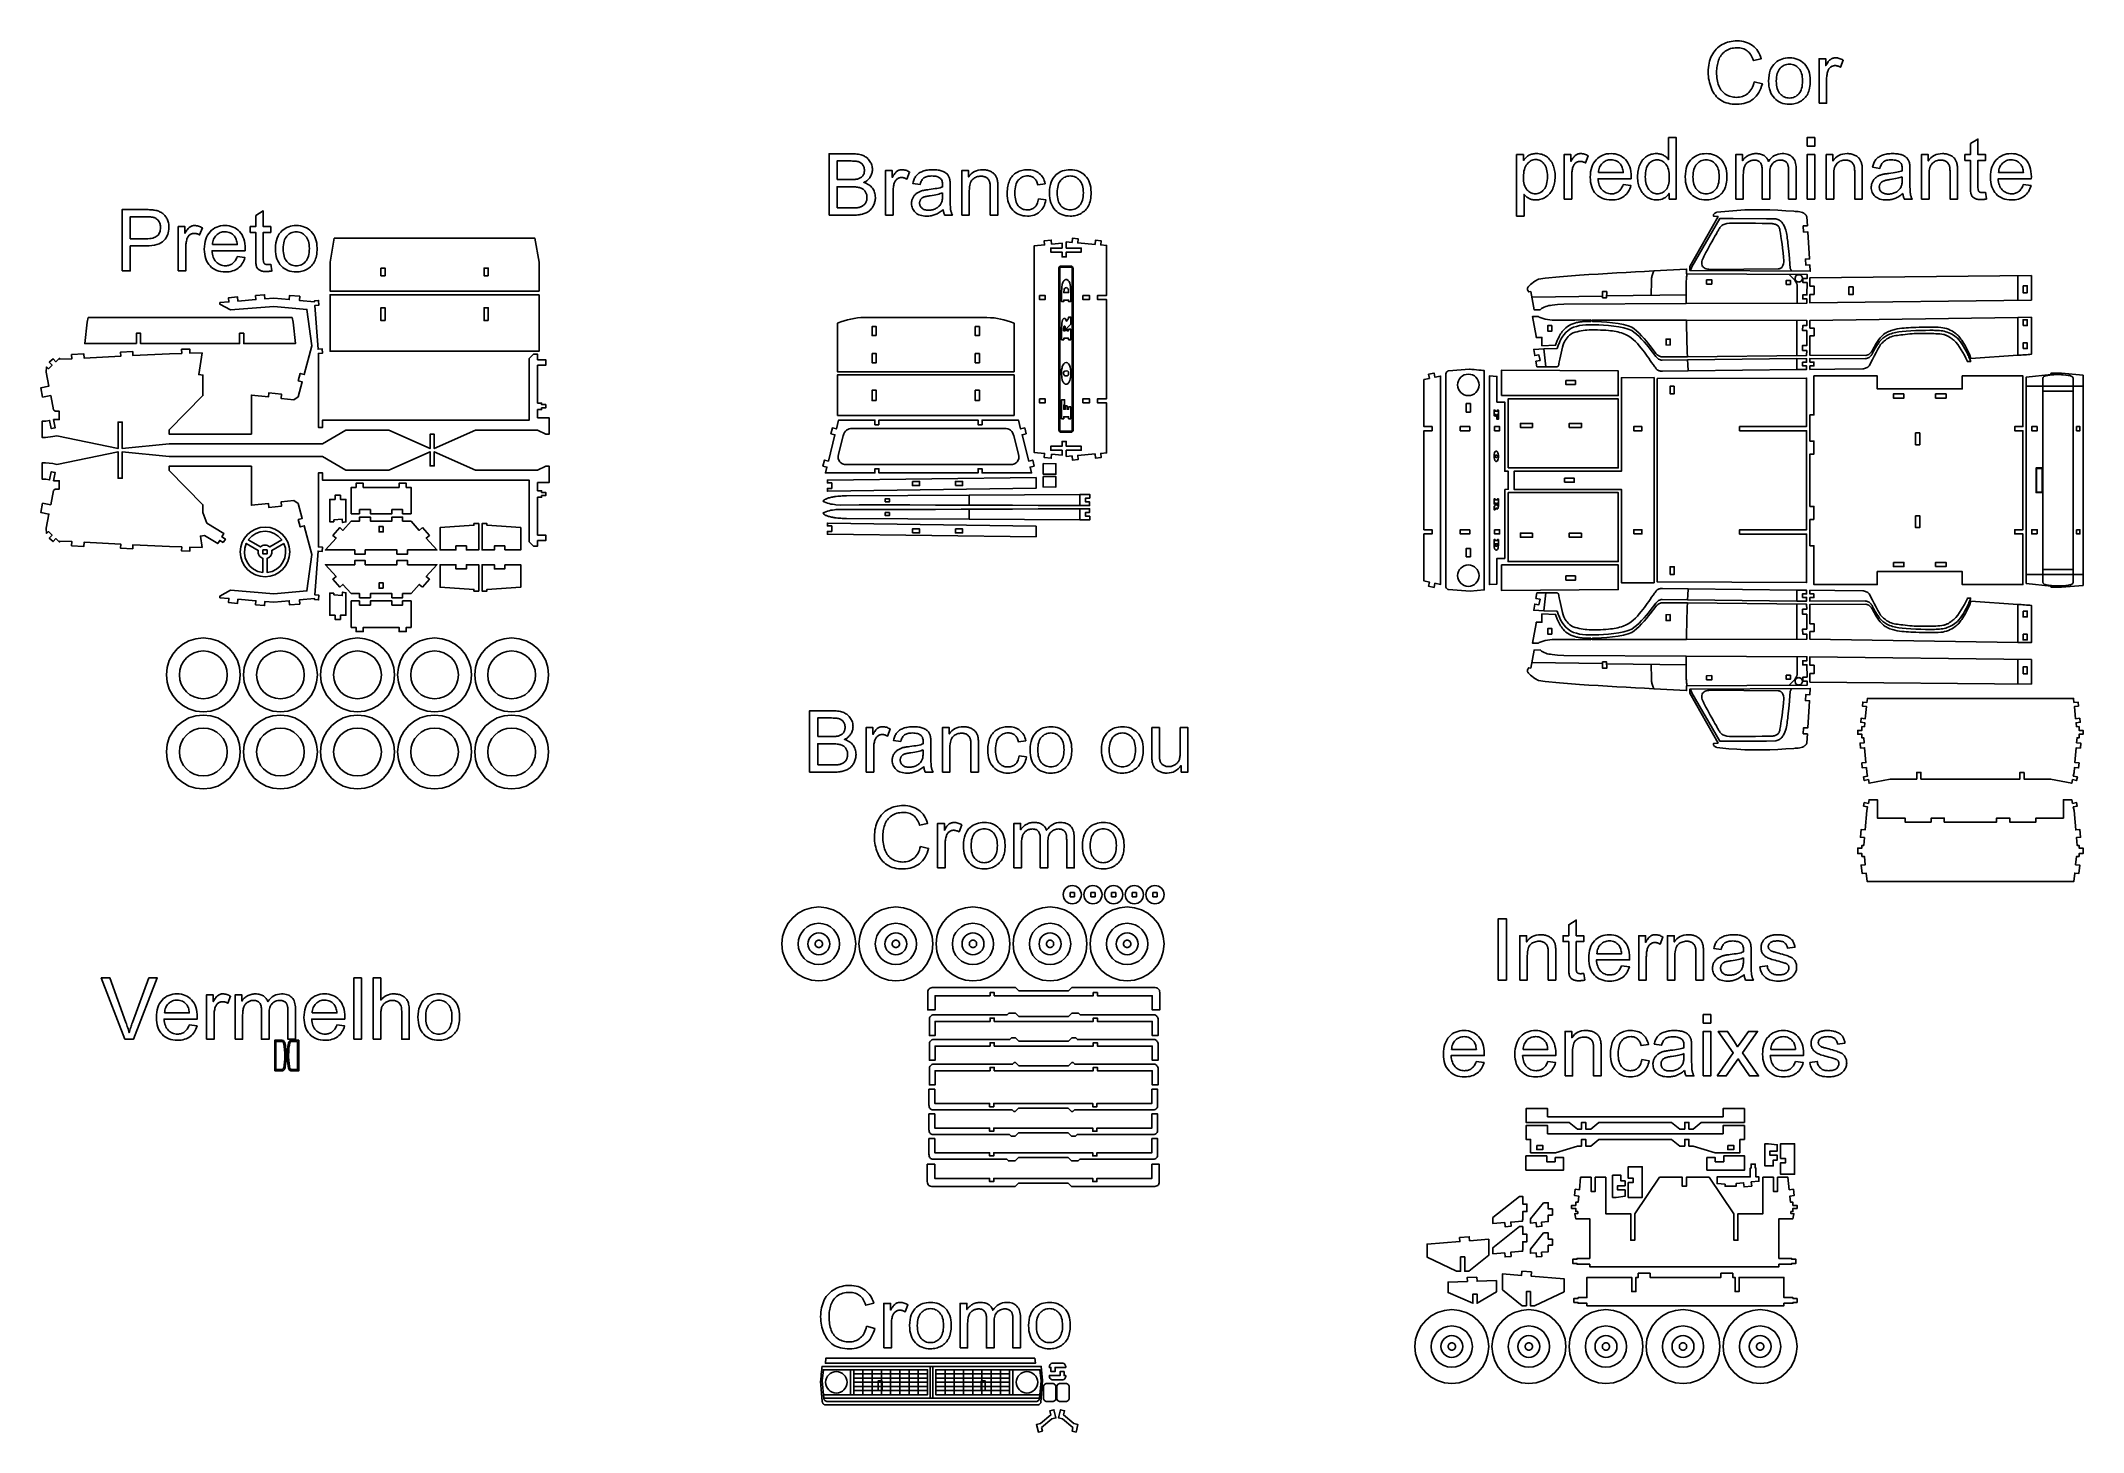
# Model space of a CAD drawing. Extents: x 205 to 1466, y -702 to 157.
import ezdxf

# ---------------------------------------------------------------- set-up
doc = ezdxf.new("R2010")
doc.units = 0
doc.layers.add('CAMADA_1', color=7, linetype='CONTINUOUS')

msp = doc.modelspace()

# ---------------------------------------------------------------- linework, layer by layer
at = {"layer": 'CAMADA_1', "color": 250}
for points in [[(1262.7877, 131.5001), (1267.8148, 130.2301), (1267.382, 128.7319), (1266.8706, 127.326), (1266.2806, 126.0124), (1265.6121, 124.7907), (1264.8651, 123.6608), (1264.0395, 122.6225), (1263.1354, 121.6756), (1262.1527, 120.8198), (1261.1022, 120.06), (1259.9947, 119.4011), (1258.8301, 118.8433), (1257.6085, 118.3867), (1256.3298, 118.0314), (1254.994, 117.7775), (1253.6012, 117.625), (1252.1514, 117.5742), (1250.659, 117.6131), (1249.2377, 117.7298), (1247.8875, 117.9244), (1246.6084, 118.1971), (1245.4004, 118.5479), (1244.2635, 118.9769), (1243.1978, 119.4843), (1242.2031, 120.0701), (1241.2729, 120.727), (1240.4005, 121.4541), (1239.5858, 122.2512), (1238.8286, 123.1184), (1238.1289, 124.0553), (1237.4865, 125.0621), (1236.9014, 126.1385), (1236.3735, 127.2844), (1235.9051, 128.4788), (1235.4988, 129.6941), (1235.1548, 130.9304), (1234.873, 132.188), (1234.6537, 133.4672), (1234.4969, 134.768), (1234.4028, 136.0907), (1234.3714, 137.4356), (1234.4066, 138.8904), (1234.5121, 140.2981), (1234.6881, 141.6586), (1234.9348, 142.972), (1235.2521, 144.2383), (1235.6402, 145.4575), (1236.0992, 146.6295), (1236.6292, 147.7544), (1237.2245, 148.8226), (1237.8794, 149.8247), (1238.5937, 150.7607), (1239.3677, 151.6305), (1240.2011, 152.4342), (1241.0941, 153.1717), (1242.0466, 153.8431), (1243.0586, 154.4483), (1244.1136, 154.9845), (1245.195, 155.4489), (1246.3026, 155.8416), (1247.4364, 156.1626), (1248.5962, 156.4121), (1249.7819, 156.5902), (1250.9935, 156.697), (1252.2308, 156.7326), (1253.6244, 156.6875), (1254.961, 156.5522), (1256.2405, 156.3266), (1257.463, 156.0105), (1258.6284, 155.6039), (1259.7367, 155.1066), (1260.788, 154.5186), (1261.7823, 153.8398), (1262.7145, 153.0791), (1263.5732, 152.2455), (1264.3583, 151.339), (1265.0698, 150.3594), (1265.7077, 149.3066), (1266.272, 148.1805), (1266.7627, 146.9811), (1267.1798, 145.7082), (1262.2585, 144.5441), (1261.9121, 145.5412), (1261.5279, 146.4686), (1261.106, 147.3262), (1260.6468, 148.1137), (1260.1503, 148.831), (1259.6168, 149.4777), (1259.0466, 150.0538), (1258.4397, 150.5589), (1257.7944, 151.0021), (1257.1085, 151.3859), (1256.3821, 151.7103), (1255.6153, 151.9756), (1254.8079, 152.1817), (1253.96, 152.3288), (1253.0715, 152.4169), (1252.1426, 152.4463), (1251.0764, 152.4136), (1250.0543, 152.3157), (1249.0764, 152.1524), (1248.143, 151.9238), (1247.2542, 151.6298), (1246.4103, 151.2706), (1245.6114, 150.846), (1244.8578, 150.3561), (1244.1538, 149.8108), (1243.5037, 149.2203), (1242.9078, 148.5847), (1242.3663, 147.9043), (1241.8793, 147.1792), (1241.4471, 146.4097), (1241.0699, 145.5959), (1240.7479, 144.7381), (1240.4688, 143.8517), (1240.227, 142.9588), (1240.0223, 142.0592), (1239.8549, 141.153), (1239.7247, 140.2402), (1239.6317, 139.3208), (1239.5759, 138.3948), (1239.5573, 137.4621), (1239.5792, 136.274), (1239.6449, 135.124), (1239.7545, 134.0122), (1239.9079, 132.9388), (1240.1051, 131.9039), (1240.3461, 130.9075), (1240.6309, 129.9497), (1240.9596, 129.0307), (1241.3345, 128.1567), (1241.7583, 127.3404), (1242.2308, 126.5815), (1242.7521, 125.8799), (1243.3222, 125.2354), (1243.9411, 124.6477), (1244.6087, 124.1166), (1245.3252, 123.642), (1246.0735, 123.2236), (1246.8368, 122.8614), (1247.6151, 122.5551), (1248.4087, 122.3048), (1249.2175, 122.1103), (1250.0418, 121.9714), (1250.8816, 121.8882), (1251.7369, 121.8605), (1252.768, 121.8985), (1253.7579, 122.0125), (1254.707, 122.2023), (1255.6153, 122.4679), (1256.483, 122.8091), (1257.3105, 123.2259), (1258.0979, 123.7182), (1258.8454, 124.2858), (1259.5437, 124.9308), (1260.1832, 125.6487), (1260.7641, 126.4398), (1261.2862, 127.3043), (1261.7496, 128.2423), (1262.1544, 129.2542), (1262.5004, 130.34), (1262.7877, 131.5001)], [(1262.7877, 131.5001), (1267.8148, 130.2301), (1267.382, 128.7319), (1266.8706, 127.326), (1266.2806, 126.0124), (1265.6121, 124.7907), (1264.8651, 123.6608), (1264.0395, 122.6225), (1263.1354, 121.6756), (1262.1527, 120.8198), (1261.1022, 120.06), (1259.9947, 119.4011), (1258.8301, 118.8433), (1257.6085, 118.3867), (1256.3298, 118.0314), (1254.994, 117.7775), (1253.6012, 117.625), (1252.1514, 117.5742), (1250.659, 117.6131), (1249.2377, 117.7298), (1247.8875, 117.9244), (1246.6084, 118.1971), (1245.4004, 118.5479), (1244.2635, 118.9769), (1243.1978, 119.4843), (1242.2031, 120.0701), (1241.2729, 120.727), (1240.4005, 121.4541), (1239.5858, 122.2512), (1238.8286, 123.1184), (1238.1289, 124.0553), (1237.4865, 125.0621), (1236.9014, 126.1385), (1236.3735, 127.2844), (1235.9051, 128.4788), (1235.4988, 129.6941), (1235.1548, 130.9304), (1234.873, 132.188), (1234.6537, 133.4672), (1234.4969, 134.768), (1234.4028, 136.0907), (1234.3714, 137.4356), (1234.4066, 138.8904), (1234.5121, 140.2981), (1234.6881, 141.6586), (1234.9348, 142.972), (1235.2521, 144.2383), (1235.6402, 145.4575), (1236.0992, 146.6295), (1236.6292, 147.7544), (1237.2245, 148.8226), (1237.8794, 149.8247), (1238.5937, 150.7607), (1239.3677, 151.6305), (1240.2011, 152.4342), (1241.0941, 153.1717), (1242.0466, 153.8431), (1243.0586, 154.4483), (1244.1136, 154.9845), (1245.195, 155.4489), (1246.3026, 155.8416), (1247.4364, 156.1626), (1248.5962, 156.4121), (1249.7819, 156.5902), (1250.9935, 156.697), (1252.2308, 156.7326), (1253.6244, 156.6875), (1254.961, 156.5522), (1256.2405, 156.3266), (1257.463, 156.0105), (1258.6284, 155.6039), (1259.7367, 155.1066), (1260.788, 154.5186), (1261.7823, 153.8398), (1262.7145, 153.0791), (1263.5732, 152.2455), (1264.3583, 151.339), (1265.0698, 150.3594), (1265.7077, 149.3066), (1266.272, 148.1805), (1266.7627, 146.9811), (1267.1798, 145.7082), (1262.2585, 144.5441), (1261.9121, 145.5412), (1261.5279, 146.4686), (1261.106, 147.3262), (1260.6468, 148.1137), (1260.1503, 148.831), (1259.6168, 149.4777), (1259.0466, 150.0538), (1258.4397, 150.5589), (1257.7944, 151.0021), (1257.1085, 151.3859), (1256.3821, 151.7103), (1255.6153, 151.9756), (1254.8079, 152.1817), (1253.96, 152.3288), (1253.0715, 152.4169), (1252.1426, 152.4463), (1251.0764, 152.4136), (1250.0543, 152.3157), (1249.0764, 152.1524), (1248.143, 151.9238), (1247.2542, 151.6298), (1246.4103, 151.2706), (1245.6114, 150.846), (1244.8578, 150.3561), (1244.1538, 149.8108), (1243.5037, 149.2203), (1242.9078, 148.5847), (1242.3663, 147.9043), (1241.8793, 147.1792), (1241.4471, 146.4097), (1241.0699, 145.5959), (1240.7479, 144.7381), (1240.4688, 143.8517), (1240.227, 142.9588), (1240.0223, 142.0592), (1239.8549, 141.153), (1239.7247, 140.2402), (1239.6317, 139.3208), (1239.5759, 138.3948), (1239.5573, 137.4621), (1239.5792, 136.274), (1239.6449, 135.124), (1239.7545, 134.0122), (1239.9079, 132.9388), (1240.1051, 131.9039), (1240.3461, 130.9075), (1240.6309, 129.9497), (1240.9596, 129.0307), (1241.3345, 128.1567), (1241.7583, 127.3404), (1242.2308, 126.5815), (1242.7521, 125.8799), (1243.3222, 125.2354), (1243.9411, 124.6477), (1244.6087, 124.1166), (1245.3252, 123.642), (1246.0735, 123.2236), (1246.8368, 122.8614), (1247.6151, 122.5551), (1248.4087, 122.3048), (1249.2175, 122.1103), (1250.0418, 121.9714), (1250.8816, 121.8882), (1251.7369, 121.8605), (1252.768, 121.8985), (1253.7579, 122.0125), (1254.707, 122.2023), (1255.6153, 122.4679), (1256.483, 122.8091), (1257.3105, 123.2259), (1258.0979, 123.7182), (1258.8454, 124.2858), (1259.5437, 124.9308), (1260.1832, 125.6487), (1260.7641, 126.4398), (1261.2862, 127.3043), (1261.7496, 128.2423), (1262.1544, 129.2542), (1262.5004, 130.34), (1262.7877, 131.5001)], [(1271.6866, 131.9411), (1271.7528, 133.7812), (1271.9513, 135.4981), (1272.2824, 137.0918), (1272.746, 138.5623), (1273.3424, 139.9096), (1274.0715, 141.1337), (1274.9336, 142.2346), (1275.9287, 143.2123), (1276.8365, 143.9254), (1277.7937, 144.5435), (1278.8002, 145.0665), (1279.8556, 145.4944), (1280.9598, 145.8272), (1282.1125, 146.0649), (1283.3136, 146.2076), (1284.5629, 146.2551), (1285.9433, 146.1972), (1287.2599, 146.0236), (1288.5127, 145.7342), (1289.7014, 145.329), (1290.8261, 144.8081), (1291.8866, 144.1715), (1292.8828, 143.4191), (1293.8146, 142.5509), (1294.655, 141.5836), (1295.3837, 140.5271), (1296.0006, 139.3818), (1296.5056, 138.1478), (1296.8985, 136.8253), (1297.1793, 135.4145), (1297.3479, 133.9157), (1297.4041, 132.3291), (1297.3793, 131.0417), (1297.3049, 129.8254), (1297.1808, 128.6799), (1297.0072, 127.6053), (1296.784, 126.6013), (1296.5111, 125.6679), (1296.1887, 124.8049), (1295.8166, 124.0124), (1295.397, 123.2761), (1294.9319, 122.582), (1294.4213, 121.93), (1293.8653, 121.3203), (1293.2637, 120.7526), (1292.6168, 120.2272), (1291.9243, 119.7439), (1291.1864, 119.3028), (1290.42, 118.9092), (1289.6355, 118.5684), (1288.8333, 118.2804), (1288.0136, 118.0449), (1287.1764, 117.862), (1286.3221, 117.7314), (1285.4509, 117.6532), (1284.5629, 117.6271), (1283.1557, 117.6846), (1281.8177, 117.8571), (1280.5491, 118.1447), (1279.3496, 118.5476), (1278.2191, 119.0659), (1277.1575, 119.6995), (1276.1648, 120.4487), (1275.2408, 121.3136), (1274.4069, 122.2872), (1273.6846, 123.3624), (1273.0737, 124.539), (1272.5741, 125.8171), (1272.1856, 127.1964), (1271.9083, 128.6769), (1271.742, 130.2585), (1271.6866, 131.9411)], [(1271.6866, 131.9411), (1271.7528, 133.7812), (1271.9513, 135.4981), (1272.2824, 137.0918), (1272.746, 138.5623), (1273.3424, 139.9096), (1274.0715, 141.1337), (1274.9336, 142.2346), (1275.9287, 143.2123), (1276.8365, 143.9254), (1277.7937, 144.5435), (1278.8002, 145.0665), (1279.8556, 145.4944), (1280.9598, 145.8272), (1282.1125, 146.0649), (1283.3136, 146.2076), (1284.5629, 146.2551), (1285.9433, 146.1972), (1287.2599, 146.0236), (1288.5127, 145.7342), (1289.7014, 145.329), (1290.8261, 144.8081), (1291.8866, 144.1715), (1292.8828, 143.4191), (1293.8146, 142.5509), (1294.655, 141.5836), (1295.3837, 140.5271), (1296.0006, 139.3818), (1296.5056, 138.1478), (1296.8985, 136.8253), (1297.1793, 135.4145), (1297.3479, 133.9157), (1297.4041, 132.3291), (1297.3793, 131.0417), (1297.3049, 129.8254), (1297.1808, 128.6799), (1297.0072, 127.6053), (1296.784, 126.6013), (1296.5111, 125.6679), (1296.1887, 124.8049), (1295.8166, 124.0124), (1295.397, 123.2761), (1294.9319, 122.582), (1294.4213, 121.93), (1293.8653, 121.3203), (1293.2637, 120.7526), (1292.6168, 120.2272), (1291.9243, 119.7439), (1291.1864, 119.3028), (1290.42, 118.9092), (1289.6355, 118.5684), (1288.8333, 118.2804), (1288.0136, 118.0449), (1287.1764, 117.862), (1286.3221, 117.7314), (1285.4509, 117.6532), (1284.5629, 117.6271), (1283.1557, 117.6846), (1281.8177, 117.8571), (1280.5491, 118.1447), (1279.3496, 118.5476), (1278.2191, 119.0659), (1277.1575, 119.6995), (1276.1648, 120.4487), (1275.2408, 121.3136), (1274.4069, 122.2872), (1273.6846, 123.3624), (1273.0737, 124.539), (1272.5741, 125.8171), (1272.1856, 127.1964), (1271.9083, 128.6769), (1271.742, 130.2585), (1271.6866, 131.9411)], [(1276.4491, 131.9323), (1276.4851, 130.6573), (1276.593, 129.4652), (1276.7728, 128.3559), (1277.0245, 127.3296), (1277.3482, 126.3864), (1277.7438, 125.5264), (1278.2114, 124.7498), (1278.7509, 124.0565), (1279.3479, 123.4426), (1279.9815, 122.9105), (1280.6519, 122.4603), (1281.3593, 122.0919), (1282.1039, 121.8054), (1282.8859, 121.6008), (1283.7055, 121.478), (1284.5629, 121.4371), (1285.4112, 121.478), (1286.2233, 121.6009), (1286.9992, 121.8059), (1287.739, 122.093), (1288.4429, 122.4624), (1289.1109, 122.9142), (1289.7431, 123.4485), (1290.3397, 124.0653), (1290.8792, 124.7665), (1291.3468, 125.5536), (1291.7424, 126.4267), (1292.0661, 127.3859), (1292.3179, 128.431), (1292.4977, 129.5621), (1292.6056, 130.7791), (1292.6416, 132.0822), (1292.6052, 133.3137), (1292.4962, 134.4683), (1292.3146, 135.5457), (1292.0606, 136.546), (1291.7342, 137.4689), (1291.3356, 138.3144), (1290.8648, 139.0824), (1290.322, 139.7728), (1289.7255, 140.3867), (1289.0935, 140.9187), (1288.4262, 141.3689), (1287.7236, 141.7373), (1286.9859, 142.0238), (1286.2131, 142.2284), (1285.4054, 142.3512), (1284.5629, 142.3921), (1283.7055, 142.3516), (1282.8859, 142.2299), (1282.1039, 142.027), (1281.3593, 141.7428), (1280.6519, 141.3771), (1279.9815, 140.9299), (1279.3479, 140.401), (1278.7509, 139.7904), (1278.2114, 139.0975), (1277.7438, 138.322), (1277.3482, 137.4637), (1277.0245, 136.5228), (1276.7728, 135.4992), (1276.593, 134.3929), (1276.4851, 133.2039), (1276.4491, 131.9323)], [(1276.4491, 131.9323), (1276.4851, 130.6573), (1276.593, 129.4652), (1276.7728, 128.3559), (1277.0245, 127.3296), (1277.3482, 126.3864), (1277.7438, 125.5264), (1278.2114, 124.7498), (1278.7509, 124.0565), (1279.3479, 123.4426), (1279.9815, 122.9105), (1280.6519, 122.4603), (1281.3593, 122.0919), (1282.1039, 121.8054), (1282.8859, 121.6008), (1283.7055, 121.478), (1284.5629, 121.4371), (1285.4112, 121.478), (1286.2233, 121.6009), (1286.9992, 121.8059), (1287.739, 122.093), (1288.4429, 122.4624), (1289.1109, 122.9142), (1289.7431, 123.4485), (1290.3397, 124.0653), (1290.8792, 124.7665), (1291.3468, 125.5536), (1291.7424, 126.4267), (1292.0661, 127.3859), (1292.3179, 128.431), (1292.4977, 129.5621), (1292.6056, 130.7791), (1292.6416, 132.0822), (1292.6052, 133.3137), (1292.4962, 134.4683), (1292.3146, 135.5457), (1292.0606, 136.546), (1291.7342, 137.4689), (1291.3356, 138.3144), (1290.8648, 139.0824), (1290.322, 139.7728), (1289.7255, 140.3867), (1289.0935, 140.9187), (1288.4262, 141.3689), (1287.7236, 141.7373), (1286.9859, 142.0238), (1286.2131, 142.2284), (1285.4054, 142.3512), (1284.5629, 142.3921), (1283.7055, 142.3516), (1282.8859, 142.2299), (1282.1039, 142.027), (1281.3593, 141.7428), (1280.6519, 141.3771), (1279.9815, 140.9299), (1279.3479, 140.401), (1278.7509, 139.7904), (1278.2114, 139.0975), (1277.7438, 138.322), (1277.3482, 137.4637), (1277.0245, 136.5228), (1276.7728, 135.4992), (1276.593, 134.3929), (1276.4851, 133.2039), (1276.4491, 131.9323)], [(1302.8104, 118.2092), (1302.8104, 145.673), (1306.9908, 145.673), (1306.9908, 141.4661), (1307.3873, 142.166), (1307.7763, 142.8038), (1308.1579, 143.3793), (1308.532, 143.8925), (1308.8987, 144.3433), (1309.2579, 144.7316), (1309.6097, 145.0573), (1309.9541, 145.3202), (1310.2989, 145.5402), (1310.6519, 145.7305), (1311.0133, 145.8912), (1311.3829, 146.0225), (1311.7607, 146.1244), (1312.1468, 146.1971), (1312.5412, 146.2406), (1312.9439, 146.2551), (1313.5339, 146.232), (1314.1263, 146.1626), (1314.7212, 146.0472), (1315.3186, 145.8858), (1315.9184, 145.6785), (1316.5208, 145.4254), (1317.1256, 145.1266), (1317.7329, 144.7822), (1316.0748, 140.4871), (1315.6515, 140.7103), (1315.2281, 140.9038), (1314.8048, 141.0675), (1314.3815, 141.2015), (1313.9582, 141.3057), (1313.5349, 141.3801), (1313.1115, 141.4247), (1312.6882, 141.4396), (1312.3128, 141.4252), (1311.9473, 141.3819), (1311.5918, 141.3099), (1311.2462, 141.2092), (1310.9105, 141.0801), (1310.5847, 140.9225), (1310.2689, 140.7365), (1309.963, 140.5224), (1309.6728, 140.283), (1309.404, 140.0214), (1309.1568, 139.7374), (1308.9311, 139.431), (1308.7269, 139.1023), (1308.5441, 138.7514), (1308.3829, 138.378), (1308.2432, 137.9824), (1308.0604, 137.3565), (1307.9024, 136.7157), (1307.7689, 136.0601), (1307.66, 135.3895), (1307.5754, 134.7041), (1307.5152, 134.0037), (1307.4791, 133.2885), (1307.4671, 132.5584), (1307.4671, 118.2092), (1302.8104, 118.2092)], [(1302.8104, 118.2092), (1302.8104, 145.673), (1306.9908, 145.673), (1306.9908, 141.4661), (1307.3873, 142.166), (1307.7763, 142.8038), (1308.1579, 143.3793), (1308.532, 143.8925), (1308.8987, 144.3433), (1309.2579, 144.7316), (1309.6097, 145.0573), (1309.9541, 145.3202), (1310.2989, 145.5402), (1310.6519, 145.7305), (1311.0133, 145.8912), (1311.3829, 146.0225), (1311.7607, 146.1244), (1312.1468, 146.1971), (1312.5412, 146.2406), (1312.9439, 146.2551), (1313.5339, 146.232), (1314.1263, 146.1626), (1314.7212, 146.0472), (1315.3186, 145.8858), (1315.9184, 145.6785), (1316.5208, 145.4254), (1317.1256, 145.1266), (1317.7329, 144.7822), (1316.0748, 140.4871), (1315.6515, 140.7103), (1315.2281, 140.9038), (1314.8048, 141.0675), (1314.3815, 141.2015), (1313.9582, 141.3057), (1313.5349, 141.3801), (1313.1115, 141.4247), (1312.6882, 141.4396), (1312.3128, 141.4252), (1311.9473, 141.3819), (1311.5918, 141.3099), (1311.2462, 141.2092), (1310.9105, 141.0801), (1310.5847, 140.9225), (1310.2689, 140.7365), (1309.963, 140.5224), (1309.6728, 140.283), (1309.404, 140.0214), (1309.1568, 139.7374), (1308.9311, 139.431), (1308.7269, 139.1023), (1308.5441, 138.7514), (1308.3829, 138.378), (1308.2432, 137.9824), (1308.0604, 137.3565), (1307.9024, 136.7157), (1307.7689, 136.0601), (1307.66, 135.3895), (1307.5754, 134.7041), (1307.5152, 134.0037), (1307.4791, 133.2885), (1307.4671, 132.5584), (1307.4671, 118.2092), (1302.8104, 118.2092)], [(1210.2592, 59.0924), (1210.2592, 62.5761), (1209.5692, 61.624), (1208.8023, 60.7986), (1207.9586, 60.0998), (1207.0379, 59.5279), (1206.0403, 59.0828), (1204.9659, 58.7648), (1203.8145, 58.5739), (1202.5863, 58.5103), (1201.7744, 58.5384), (1200.9791, 58.6229), (1200.2006, 58.7638), (1199.4389, 58.9612), (1198.6941, 59.2152), (1197.9664, 59.526), (1197.2559, 59.8937), (1196.5626, 60.3183), (1195.8941, 60.7908), (1195.2643, 61.3085), (1194.6732, 61.8714), (1194.1207, 62.4791), (1193.6066, 63.1314), (1193.1309, 63.8282), (1192.6934, 64.5692), (1192.294, 65.3542), (1191.9405, 66.1794), (1191.6342, 67.0345), (1191.375, 67.9195), (1191.1629, 68.8346), (1190.998, 69.7799), (1190.8802, 70.7554), (1190.8095, 71.7614), (1190.7859, 72.7978), (1190.8074, 73.8111), (1190.8718, 74.8005), (1190.9789, 75.7662), (1191.1288, 76.7082), (1191.3212, 77.6266), (1191.5561, 78.5215), (1191.8334, 79.3931), (1192.1529, 80.2414), (1192.518, 81.0508), (1192.9253, 81.8121), (1193.375, 82.525), (1193.8672, 83.1893), (1194.4019, 83.8049), (1194.9794, 84.3714), (1195.5996, 84.8888), (1196.2627, 85.3567), (1196.9547, 85.7751), (1197.6679, 86.1374), (1198.4019, 86.4436), (1199.1566, 86.694), (1199.9315, 86.8885), (1200.7263, 87.0274), (1201.5408, 87.1106), (1202.3746, 87.1383), (1202.9877, 87.1218), (1203.5834, 87.0723), (1204.1618, 86.9899), (1204.7228, 86.8748), (1205.2664, 86.727), (1205.7927, 86.5467), (1206.3016, 86.3339), (1206.7932, 86.0887), (1207.2649, 85.8171), (1207.7143, 85.5251), (1208.1413, 85.2128), (1208.546, 84.8805), (1208.9284, 84.5283), (1209.2885, 84.1565), (1209.6263, 83.7652), (1209.9417, 83.3547), (1209.9417, 96.9808), (1214.5984, 96.9808), (1214.5984, 59.0924), (1210.2592, 59.0924)], [(1210.2592, 59.0924), (1210.2592, 62.5761), (1209.5692, 61.624), (1208.8023, 60.7986), (1207.9586, 60.0998), (1207.0379, 59.5279), (1206.0403, 59.0828), (1204.9659, 58.7648), (1203.8145, 58.5739), (1202.5863, 58.5103), (1201.7744, 58.5384), (1200.9791, 58.6229), (1200.2006, 58.7638), (1199.4389, 58.9612), (1198.6941, 59.2152), (1197.9664, 59.526), (1197.2559, 59.8937), (1196.5626, 60.3183), (1195.8941, 60.7908), (1195.2643, 61.3085), (1194.6732, 61.8714), (1194.1207, 62.4791), (1193.6066, 63.1314), (1193.1309, 63.8282), (1192.6934, 64.5692), (1192.294, 65.3542), (1191.9405, 66.1794), (1191.6342, 67.0345), (1191.375, 67.9195), (1191.1629, 68.8346), (1190.998, 69.7799), (1190.8802, 70.7554), (1190.8095, 71.7614), (1190.7859, 72.7978), (1190.8074, 73.8111), (1190.8718, 74.8005), (1190.9789, 75.7662), (1191.1288, 76.7082), (1191.3212, 77.6266), (1191.5561, 78.5215), (1191.8334, 79.3931), (1192.1529, 80.2414), (1192.518, 81.0508), (1192.9253, 81.8121), (1193.375, 82.525), (1193.8672, 83.1893), (1194.4019, 83.8049), (1194.9794, 84.3714), (1195.5996, 84.8888), (1196.2627, 85.3567), (1196.9547, 85.7751), (1197.6679, 86.1374), (1198.4019, 86.4436), (1199.1566, 86.694), (1199.9315, 86.8885), (1200.7263, 87.0274), (1201.5408, 87.1106), (1202.3746, 87.1383), (1202.9877, 87.1218), (1203.5834, 87.0723), (1204.1618, 86.9899), (1204.7228, 86.8748), (1205.2664, 86.727), (1205.7927, 86.5467), (1206.3016, 86.3339), (1206.7932, 86.0887), (1207.2649, 85.8171), (1207.7143, 85.5251), (1208.1413, 85.2128), (1208.546, 84.8805), (1208.9284, 84.5283), (1209.2885, 84.1565), (1209.6263, 83.7652), (1209.9417, 83.3547), (1209.9417, 96.9808), (1214.5984, 96.9808), (1214.5984, 59.0924), (1210.2592, 59.0924)], [(1295.4727, 91.6891), (1295.4727, 96.9808), (1300.1294, 96.9808), (1300.1294, 91.6891), (1295.4727, 91.6891)], [(1295.4727, 91.6891), (1295.4727, 96.9808), (1300.1294, 96.9808), (1300.1294, 91.6891), (1295.4727, 91.6891)], [(1405.6276, 63.2464), (1406.2626, 59.1365), (1405.7793, 59.0402), (1405.3087, 58.9564), (1404.8509, 58.8852), (1404.4061, 58.8267), (1403.9745, 58.7811), (1403.5564, 58.7483), (1403.1519, 58.7286), (1402.7613, 58.722), (1402.1474, 58.7344), (1401.5689, 58.7718), (1401.0257, 58.8341), (1400.5179, 58.9216), (1400.0451, 59.0342), (1399.6074, 59.1722), (1399.2046, 59.3356), (1398.8366, 59.5246), (1398.5022, 59.7338), (1398.1933, 59.9581), (1397.9102, 60.1977), (1397.6526, 60.4528), (1397.4207, 60.7236), (1397.2144, 61.0104), (1397.0337, 61.3132), (1396.8787, 61.6324), (1396.7456, 62.0049), (1396.6305, 62.4675), (1396.5335, 63.0202), (1396.4543, 63.6631), (1396.3929, 64.3961), (1396.3492, 65.2192), (1396.323, 66.1324), (1396.3143, 67.1357), (1396.3143, 82.9578), (1392.8747, 82.9578), (1392.8747, 86.5562), (1396.3143, 86.5562), (1396.3143, 93.3471), (1400.9709, 96.1429), (1400.9709, 86.5562), (1405.6276, 86.5562), (1405.6276, 82.9578), (1400.9709, 82.9578), (1400.9709, 66.8712), (1400.9859, 65.9617), (1401.0316, 65.2307), (1401.0661, 64.9322), (1401.1086, 64.6784), (1401.1592, 64.4692), (1401.2179, 64.3047), (1401.2824, 64.1662), (1401.3568, 64.035), (1401.4411, 63.9111), (1401.5354, 63.7943), (1401.6395, 63.6845), (1401.7536, 63.5816), (1401.8777, 63.4856), (1402.0116, 63.3963), (1402.1579, 63.3186), (1402.3192, 63.2509), (1402.4953, 63.1934), (1402.6863, 63.1461), (1402.8922, 63.1091), (1403.1129, 63.0826), (1403.3486, 63.0666), (1403.5991, 63.0612), (1404.014, 63.0728), (1404.491, 63.1075), (1405.0291, 63.1654), (1405.6276, 63.2464)], [(1405.6276, 63.2464), (1406.2626, 59.1365), (1405.7793, 59.0402), (1405.3087, 58.9564), (1404.8509, 58.8852), (1404.4061, 58.8267), (1403.9745, 58.7811), (1403.5564, 58.7483), (1403.1519, 58.7286), (1402.7613, 58.722), (1402.1474, 58.7344), (1401.5689, 58.7718), (1401.0257, 58.8341), (1400.5179, 58.9216), (1400.0451, 59.0342), (1399.6074, 59.1722), (1399.2046, 59.3356), (1398.8366, 59.5246), (1398.5022, 59.7338), (1398.1933, 59.9581), (1397.9102, 60.1977), (1397.6526, 60.4528), (1397.4207, 60.7236), (1397.2144, 61.0104), (1397.0337, 61.3132), (1396.8787, 61.6324), (1396.7456, 62.0049), (1396.6305, 62.4675), (1396.5335, 63.0202), (1396.4543, 63.6631), (1396.3929, 64.3961), (1396.3492, 65.2192), (1396.323, 66.1324), (1396.3143, 67.1357), (1396.3143, 82.9578), (1392.8747, 82.9578), (1392.8747, 86.5562), (1396.3143, 86.5562), (1396.3143, 93.3471), (1400.9709, 96.1429), (1400.9709, 86.5562), (1405.6276, 86.5562), (1405.6276, 82.9578), (1400.9709, 82.9578), (1400.9709, 66.8712), (1400.9859, 65.9617), (1401.0316, 65.2307), (1401.0661, 64.9322), (1401.1086, 64.6784), (1401.1592, 64.4692), (1401.2179, 64.3047), (1401.2824, 64.1662), (1401.3568, 64.035), (1401.4411, 63.9111), (1401.5354, 63.7943), (1401.6395, 63.6845), (1401.7536, 63.5816), (1401.8777, 63.4856), (1402.0116, 63.3963), (1402.1579, 63.3186), (1402.3192, 63.2509), (1402.4953, 63.1934), (1402.6863, 63.1461), (1402.8922, 63.1091), (1403.1129, 63.0826), (1403.3486, 63.0666), (1403.5991, 63.0612), (1404.014, 63.0728), (1404.491, 63.1075), (1405.0291, 63.1654), (1405.6276, 63.2464)], [(691.4374, 49.1441), (691.4374, 87.0325), (705.6544, 87.0325), (706.7123, 87.0147), (707.7166, 86.9612), (708.6674, 86.872), (709.5647, 86.7469), (710.4087, 86.5859), (711.1995, 86.3888), (711.9371, 86.1555), (712.6217, 85.8859), (713.2588, 85.5787), (713.8603, 85.2327), (714.4263, 84.8478), (714.9567, 84.4241), (715.4515, 83.9615), (715.9108, 83.46), (716.3346, 82.9197), (716.7228, 82.3405), (717.073, 81.7415), (717.3761, 81.135), (717.6324, 80.5211), (717.8418, 79.8997), (718.0045, 79.2709), (718.1206, 78.6347), (718.1901, 77.991), (718.2133, 77.3399), (718.1926, 76.7388), (718.1308, 76.1461), (718.0277, 75.5619), (717.8837, 74.9862), (717.6987, 74.4192), (717.4729, 73.861), (717.2063, 73.3117), (716.8992, 72.7714), (716.5507, 72.2484), (716.16, 71.7511), (715.7271, 71.2794), (715.2521, 70.8334), (714.7349, 70.4129), (714.1756, 70.0181), (713.5741, 69.6489), (712.9304, 69.3054), (713.7655, 69.0317), (714.5509, 68.7134), (715.2864, 68.3504), (715.9721, 67.9428), (716.6077, 67.4905), (717.1931, 66.9936), (717.7284, 66.452), (718.2133, 65.8658), (718.6474, 65.2465), (719.0236, 64.5992), (719.3419, 63.924), (719.6024, 63.221), (719.8049, 62.4903), (719.9496, 61.7321), (720.0365, 60.9463), (720.0654, 60.1331), (720.0476, 59.4712), (719.9944, 58.8216), (719.9059, 58.1843), (719.7821, 57.559), (719.6231, 56.9457), (719.4291, 56.3442), (719.2002, 55.7546), (718.9365, 55.1766), (718.6471, 54.6209), (718.3412, 54.0983), (718.0187, 53.6085), (717.6797, 53.1514), (717.3242, 52.7271), (716.9521, 52.3352), (716.5635, 51.9758), (716.1583, 51.6488), (715.7317, 51.3503), (715.2787, 51.0702), (714.7995, 50.8084), (714.2941, 50.5651), (713.7627, 50.3404), (713.2054, 50.1345), (712.6222, 49.9473), (712.0132, 49.7791), (711.3707, 49.6303), (710.6934, 49.5013), (709.9812, 49.3922), (709.234, 49.3029), (708.4516, 49.2334), (707.6339, 49.1838), (706.7809, 49.154), (705.8925, 49.1441), (691.4374, 49.1441)], [(691.4374, 49.1441), (691.4374, 87.0325), (705.6544, 87.0325), (706.7123, 87.0147), (707.7166, 86.9612), (708.6674, 86.872), (709.5647, 86.7469), (710.4087, 86.5859), (711.1995, 86.3888), (711.9371, 86.1555), (712.6217, 85.8859), (713.2588, 85.5787), (713.8603, 85.2327), (714.4263, 84.8478), (714.9567, 84.4241), (715.4515, 83.9615), (715.9108, 83.46), (716.3346, 82.9197), (716.7228, 82.3405), (717.073, 81.7415), (717.3761, 81.135), (717.6324, 80.5211), (717.8418, 79.8997), (718.0045, 79.2709), (718.1206, 78.6347), (718.1901, 77.991), (718.2133, 77.3399), (718.1926, 76.7388), (718.1308, 76.1461), (718.0277, 75.5619), (717.8837, 74.9862), (717.6987, 74.4192), (717.4729, 73.861), (717.2063, 73.3117), (716.8992, 72.7714), (716.5507, 72.2484), (716.16, 71.7511), (715.7271, 71.2794), (715.2521, 70.8334), (714.7349, 70.4129), (714.1756, 70.0181), (713.5741, 69.6489), (712.9304, 69.3054), (713.7655, 69.0317), (714.5509, 68.7134), (715.2864, 68.3504), (715.9721, 67.9428), (716.6077, 67.4905), (717.1931, 66.9936), (717.7284, 66.452), (718.2133, 65.8658), (718.6474, 65.2465), (719.0236, 64.5992), (719.3419, 63.924), (719.6024, 63.221), (719.8049, 62.4903), (719.9496, 61.7321), (720.0365, 60.9463), (720.0654, 60.1331), (720.0476, 59.4712), (719.9944, 58.8216), (719.9059, 58.1843), (719.7821, 57.559), (719.6231, 56.9457), (719.4291, 56.3442), (719.2002, 55.7546), (718.9365, 55.1766), (718.6471, 54.6209), (718.3412, 54.0983), (718.0187, 53.6085), (717.6797, 53.1514), (717.3242, 52.7271), (716.9521, 52.3352), (716.5635, 51.9758), (716.1583, 51.6488), (715.7317, 51.3503), (715.2787, 51.0702), (714.7995, 50.8084), (714.2941, 50.5651), (713.7627, 50.3404), (713.2054, 50.1345), (712.6222, 49.9473), (712.0132, 49.7791), (711.3707, 49.6303), (710.6934, 49.5013), (709.9812, 49.3922), (709.234, 49.3029), (708.4516, 49.2334), (707.6339, 49.1838), (706.7809, 49.154), (705.8925, 49.1441), (691.4374, 49.1441)], [(696.4645, 71.1045), (704.6578, 71.1045), (705.4619, 71.1115), (706.2071, 71.1325), (706.8935, 71.1673), (707.5208, 71.2159), (708.089, 71.2781), (708.598, 71.3538), (709.0477, 71.443), (709.4379, 71.5455), (709.9026, 71.6997), (710.3375, 71.8777), (710.7426, 72.0796), (711.118, 72.3051), (711.4636, 72.5541), (711.7795, 72.8267), (712.0656, 73.1225), (712.3219, 73.4417), (712.5484, 73.7828), (712.7451, 74.1446), (712.9118, 74.5274), (713.0484, 74.9311), (713.1548, 75.3559), (713.231, 75.8019), (713.2767, 76.2691), (713.292, 76.7578), (713.2779, 77.2237), (713.2356, 77.6754), (713.165, 78.1129), (713.066, 78.536), (712.9385, 78.9446), (712.7823, 79.3387), (712.5974, 79.7181), (712.3836, 80.0827), (712.1463, 80.4291), (711.8844, 80.7474), (711.5978, 81.0373), (711.2867, 81.2987), (710.9512, 81.5317), (710.5915, 81.736), (710.2075, 81.9116), (709.7995, 82.0583), (709.3419, 82.1823), (708.8091, 82.2898), (708.2013, 82.3808), (707.5186, 82.4552), (706.761, 82.5131), (705.9287, 82.5544), (705.0218, 82.5792), (704.0404, 82.5875), (696.4645, 82.5875), (696.4645, 71.1045)], [(696.4645, 71.1045), (704.6578, 71.1045), (705.4619, 71.1115), (706.2071, 71.1325), (706.8935, 71.1673), (707.5208, 71.2159), (708.089, 71.2781), (708.598, 71.3538), (709.0477, 71.443), (709.4379, 71.5455), (709.9026, 71.6997), (710.3375, 71.8777), (710.7426, 72.0796), (711.118, 72.3051), (711.4636, 72.5541), (711.7795, 72.8267), (712.0656, 73.1225), (712.3219, 73.4417), (712.5484, 73.7828), (712.7451, 74.1446), (712.9118, 74.5274), (713.0484, 74.9311), (713.1548, 75.3559), (713.231, 75.8019), (713.2767, 76.2691), (713.292, 76.7578), (713.2779, 77.2237), (713.2356, 77.6754), (713.165, 78.1129), (713.066, 78.536), (712.9385, 78.9446), (712.7823, 79.3387), (712.5974, 79.7181), (712.3836, 80.0827), (712.1463, 80.4291), (711.8844, 80.7474), (711.5978, 81.0373), (711.2867, 81.2987), (710.9512, 81.5317), (710.5915, 81.736), (710.2075, 81.9116), (709.7995, 82.0583), (709.3419, 82.1823), (708.8091, 82.2898), (708.2013, 82.3808), (707.5186, 82.4552), (706.761, 82.5131), (705.9287, 82.5544), (705.0218, 82.5792), (704.0404, 82.5875), (696.4645, 82.5875), (696.4645, 71.1045)], [(726.3095, 49.1441), (726.3095, 76.6079), (730.4899, 76.6079), (730.4899, 72.401), (730.8864, 73.1009), (731.2754, 73.7387), (731.657, 74.3142), (732.0311, 74.8274), (732.3978, 75.2782), (732.757, 75.6665), (733.1088, 75.9922), (733.4532, 76.2551), (733.798, 76.4751), (734.151, 76.6654), (734.5124, 76.8261), (734.882, 76.9574), (735.2598, 77.0593), (735.6459, 77.132), (736.0403, 77.1755), (736.443, 77.19), (737.033, 77.1669), (737.6254, 77.0975), (738.2203, 76.9821), (738.8177, 76.8207), (739.4175, 76.6134), (740.0199, 76.3603), (740.6247, 76.0615), (741.232, 75.7171), (739.5739, 71.422), (739.1506, 71.6452), (738.7272, 71.8387), (738.3039, 72.0024), (737.8806, 72.1364), (737.4573, 72.2406), (737.034, 72.315), (736.6106, 72.3596), (736.1873, 72.3745), (735.8119, 72.3601), (735.4464, 72.3168), (735.0909, 72.2448), (734.7453, 72.1441), (734.4096, 72.015), (734.0838, 71.8574), (733.768, 71.6714), (733.4621, 71.4573), (733.1719, 71.2179), (732.9031, 70.9563), (732.6559, 70.6723), (732.4302, 70.3659), (732.226, 70.0372), (732.0432, 69.6863), (731.882, 69.3129), (731.7423, 68.9173), (731.5595, 68.2914), (731.4015, 67.6506), (731.268, 66.995), (731.1591, 66.3244), (731.0745, 65.639), (731.0143, 64.9386), (730.9782, 64.2234), (730.9662, 63.4933), (730.9662, 49.1441), (726.3095, 49.1441)], [(726.3095, 49.1441), (726.3095, 76.6079), (730.4899, 76.6079), (730.4899, 72.401), (730.8864, 73.1009), (731.2754, 73.7387), (731.657, 74.3142), (732.0311, 74.8274), (732.3978, 75.2782), (732.757, 75.6665), (733.1088, 75.9922), (733.4532, 76.2551), (733.798, 76.4751), (734.151, 76.6654), (734.5124, 76.8261), (734.882, 76.9574), (735.2598, 77.0593), (735.6459, 77.132), (736.0403, 77.1755), (736.443, 77.19), (737.033, 77.1669), (737.6254, 77.0975), (738.2203, 76.9821), (738.8177, 76.8207), (739.4175, 76.6134), (740.0199, 76.3603), (740.6247, 76.0615), (741.232, 75.7171), (739.5739, 71.422), (739.1506, 71.6452), (738.7272, 71.8387), (738.3039, 72.0024), (737.8806, 72.1364), (737.4573, 72.2406), (737.034, 72.315), (736.6106, 72.3596), (736.1873, 72.3745), (735.8119, 72.3601), (735.4464, 72.3168), (735.0909, 72.2448), (734.7453, 72.1441), (734.4096, 72.015), (734.0838, 71.8574), (733.768, 71.6714), (733.4621, 71.4573), (733.1719, 71.2179), (732.9031, 70.9563), (732.6559, 70.6723), (732.4302, 70.3659), (732.226, 70.0372), (732.0432, 69.6863), (731.882, 69.3129), (731.7423, 68.9173), (731.5595, 68.2914), (731.4015, 67.6506), (731.268, 66.995), (731.1591, 66.3244), (731.0745, 65.639), (731.0143, 64.9386), (730.9782, 64.2234), (730.9662, 63.4933), (730.9662, 49.1441), (726.3095, 49.1441)], [(761.9225, 52.5837), (761.2772, 52.052), (760.6378, 51.5615), (760.0043, 51.1118), (759.377, 50.7029), (758.7559, 50.3346), (758.141, 50.0065), (757.5326, 49.7185), (756.9307, 49.4704), (756.3267, 49.2567), (755.7118, 49.0718), (755.086, 48.9156), (754.4491, 48.788), (753.801, 48.689), (753.1417, 48.6184), (752.4711, 48.5761), (751.7889, 48.562), (750.6905, 48.5963), (749.6574, 48.6994), (748.6896, 48.8713), (747.7871, 49.1121), (746.9499, 49.422), (746.1781, 49.801), (745.4716, 50.2493), (744.8304, 50.7669), (744.2599, 51.3353), (743.7654, 51.9425), (743.3471, 52.5883), (743.0048, 53.2727), (742.7385, 53.9956), (742.5483, 54.7567), (742.4342, 55.5562), (742.3962, 56.3937), (742.4107, 56.891), (742.4539, 57.3776), (742.526, 57.8534), (742.6266, 58.3185), (742.7558, 58.7728), (742.9134, 59.2164), (743.0993, 59.6493), (743.3134, 60.0714), (743.5536, 60.4774), (743.8112, 60.8621), (744.0861, 61.2257), (744.3784, 61.5685), (744.688, 61.8906), (745.015, 62.1922), (745.3594, 62.4736), (745.7211, 62.7349), (746.1002, 62.9788), (746.4903, 63.2077), (746.8916, 63.4215), (747.3042, 63.6202), (747.7284, 63.8035), (748.1644, 63.9714), (748.6124, 64.1238), (749.0725, 64.2606), (749.4383, 64.3495), (749.8479, 64.4377), (750.3011, 64.5253), (750.7978, 64.6123), (751.3379, 64.699), (751.9214, 64.7853), (752.548, 64.8714), (753.2177, 64.9574), (754.5807, 65.1273), (755.8516, 65.306), (757.03, 65.4934), (758.1158, 65.6894), (759.1086, 65.8936), (760.008, 66.1058), (760.8138, 66.3259), (761.5256, 66.5537), (761.552, 67.762), (761.5313, 68.4437), (761.4693, 69.0733), (761.366, 69.6509), (761.2213, 70.1763), (761.0353, 70.6497), (760.8079, 71.0709), (760.5392, 71.4401), (760.2291, 71.7572), (759.7554, 72.126), (759.2271, 72.4452), (758.6446, 72.7151), (758.0077, 72.9357), (757.3167, 73.107), (756.5717, 73.2293), (755.7727, 73.3026), (754.9198, 73.327), (754.1232, 73.3088), (753.3804, 73.2544), (752.6916, 73.1638), (752.0568, 73.0371), (751.4762, 72.8744), (750.9498, 72.6759), (750.4778, 72.4416), (750.0603, 72.1717), (749.6799, 71.8562), (749.3258, 71.4853), (748.9977, 71.0587), (748.6955, 70.5765), (748.4189, 70.0384), (748.1677, 69.4444), (747.9418, 68.7944), (747.7408, 68.0883), (743.19, 68.7233), (743.3579, 69.4368), (743.5506, 70.1155), (743.7684, 70.7593), (744.0113, 71.368), (744.2794, 71.9416), (744.5729, 72.48), (744.8917, 72.983), (745.2361, 73.4505), (745.6131, 73.8871), (746.0298, 74.2974), (746.4862, 74.6817), (746.9823, 75.0402), (747.5181, 75.373), (748.0936, 75.6804), (748.7087, 75.9626), (749.3636, 76.2198), (750.049, 76.4463), (750.7621, 76.643), (751.5028, 76.8097), (752.2707, 76.9463), (753.0654, 77.0528), (753.8867, 77.1289), (754.7342, 77.1747), (755.6077, 77.19), (756.4672, 77.1772), (757.286, 77.1386), (758.0642, 77.0742), (758.8015, 76.9838), (759.4978, 76.8674), (760.1532, 76.7248), (760.7674, 76.556), (761.3404, 76.3609), (761.8716, 76.1463), (762.367, 75.9191), (762.8265, 75.6791), (763.2498, 75.4261), (763.6367, 75.1598), (763.987, 74.8801), (764.3006, 74.5867), (764.5771, 74.2795), (764.8256, 73.955), (765.055, 73.6098), (765.2654, 73.2439), (765.4568, 72.8574), (765.6292, 72.4502), (765.7826, 72.0223), (765.917, 71.5737), (766.0323, 71.1045), (766.0852, 70.7771), (766.1314, 70.3903), (766.1708, 69.9441), (766.2032, 69.4388), (766.2286, 68.8743), (766.2469, 68.2507), (766.2579, 67.5683), (766.2616, 66.8271), (766.2616, 60.6535), (766.2661, 59.1106), (766.2798, 57.7164), (766.3025, 56.4705), (766.3344, 55.3729), (766.3753, 54.4232), (766.4253, 53.6214), (766.4845, 52.9671), (766.5527, 52.4602), (766.6316, 52.0294), (766.7292, 51.6035), (766.8452, 51.1823), (766.9793, 50.7658), (767.1312, 50.3538), (767.3005, 49.9462), (767.487, 49.5431), (767.6904, 49.1441), (762.822, 49.1441), (762.6546, 49.5191), (762.5029, 49.9098), (762.3669, 50.3161), (762.2466, 50.7382), (762.142, 51.176), (762.0531, 51.6295), (761.98, 52.0988), (761.9225, 52.5837)], [(761.9225, 52.5837), (761.2772, 52.052), (760.6378, 51.5615), (760.0043, 51.1118), (759.377, 50.7029), (758.7559, 50.3346), (758.141, 50.0065), (757.5326, 49.7185), (756.9307, 49.4704), (756.3267, 49.2567), (755.7118, 49.0718), (755.086, 48.9156), (754.4491, 48.788), (753.801, 48.689), (753.1417, 48.6184), (752.4711, 48.5761), (751.7889, 48.562), (750.6905, 48.5963), (749.6574, 48.6994), (748.6896, 48.8713), (747.7871, 49.1121), (746.9499, 49.422), (746.1781, 49.801), (745.4716, 50.2493), (744.8304, 50.7669), (744.2599, 51.3353), (743.7654, 51.9425), (743.3471, 52.5883), (743.0048, 53.2727), (742.7385, 53.9956), (742.5483, 54.7567), (742.4342, 55.5562), (742.3962, 56.3937), (742.4107, 56.891), (742.4539, 57.3776), (742.526, 57.8534), (742.6266, 58.3185), (742.7558, 58.7728), (742.9134, 59.2164), (743.0993, 59.6493), (743.3134, 60.0714), (743.5536, 60.4774), (743.8112, 60.8621), (744.0861, 61.2257), (744.3784, 61.5685), (744.688, 61.8906), (745.015, 62.1922), (745.3594, 62.4736), (745.7211, 62.7349), (746.1002, 62.9788), (746.4903, 63.2077), (746.8916, 63.4215), (747.3042, 63.6202), (747.7284, 63.8035), (748.1644, 63.9714), (748.6124, 64.1238), (749.0725, 64.2606), (749.4383, 64.3495), (749.8479, 64.4377), (750.3011, 64.5253), (750.7978, 64.6123), (751.3379, 64.699), (751.9214, 64.7853), (752.548, 64.8714), (753.2177, 64.9574), (754.5807, 65.1273), (755.8516, 65.306), (757.03, 65.4934), (758.1158, 65.6894), (759.1086, 65.8936), (760.008, 66.1058), (760.8138, 66.3259), (761.5256, 66.5537), (761.552, 67.762), (761.5313, 68.4437), (761.4693, 69.0733), (761.366, 69.6509), (761.2213, 70.1763), (761.0353, 70.6497), (760.8079, 71.0709), (760.5392, 71.4401), (760.2291, 71.7572), (759.7554, 72.126), (759.2271, 72.4452), (758.6446, 72.7151), (758.0077, 72.9357), (757.3167, 73.107), (756.5717, 73.2293), (755.7727, 73.3026), (754.9198, 73.327), (754.1232, 73.3088), (753.3804, 73.2544), (752.6916, 73.1638), (752.0568, 73.0371), (751.4762, 72.8744), (750.9498, 72.6759), (750.4778, 72.4416), (750.0603, 72.1717), (749.6799, 71.8562), (749.3258, 71.4853), (748.9977, 71.0587), (748.6955, 70.5765), (748.4189, 70.0384), (748.1677, 69.4444), (747.9418, 68.7944), (747.7408, 68.0883), (743.19, 68.7233), (743.3579, 69.4368), (743.5506, 70.1155), (743.7684, 70.7593), (744.0113, 71.368), (744.2794, 71.9416), (744.5729, 72.48), (744.8917, 72.983), (745.2361, 73.4505), (745.6131, 73.8871), (746.0298, 74.2974), (746.4862, 74.6817), (746.9823, 75.0402), (747.5181, 75.373), (748.0936, 75.6804), (748.7087, 75.9626), (749.3636, 76.2198), (750.049, 76.4463), (750.7621, 76.643), (751.5028, 76.8097), (752.2707, 76.9463), (753.0654, 77.0528), (753.8867, 77.1289), (754.7342, 77.1747), (755.6077, 77.19), (756.4672, 77.1772), (757.286, 77.1386), (758.0642, 77.0742), (758.8015, 76.9838), (759.4978, 76.8674), (760.1532, 76.7248), (760.7674, 76.556), (761.3404, 76.3609), (761.8716, 76.1463), (762.367, 75.9191), (762.8265, 75.6791), (763.2498, 75.4261), (763.6367, 75.1598), (763.987, 74.8801), (764.3006, 74.5867), (764.5771, 74.2795), (764.8256, 73.955), (765.055, 73.6098), (765.2654, 73.2439), (765.4568, 72.8574), (765.6292, 72.4502), (765.7826, 72.0223), (765.917, 71.5737), (766.0323, 71.1045), (766.0852, 70.7771), (766.1314, 70.3903), (766.1708, 69.9441), (766.2032, 69.4388), (766.2286, 68.8743), (766.2469, 68.2507), (766.2579, 67.5683), (766.2616, 66.8271), (766.2616, 60.6535), (766.2661, 59.1106), (766.2798, 57.7164), (766.3025, 56.4705), (766.3344, 55.3729), (766.3753, 54.4232), (766.4253, 53.6214), (766.4845, 52.9671), (766.5527, 52.4602), (766.6316, 52.0294), (766.7292, 51.6035), (766.8452, 51.1823), (766.9793, 50.7658), (767.1312, 50.3538), (767.3005, 49.9462), (767.487, 49.5431), (767.6904, 49.1441), (762.822, 49.1441), (762.6546, 49.5191), (762.5029, 49.9098), (762.3669, 50.3161), (762.2466, 50.7382), (762.142, 51.176), (762.0531, 51.6295), (761.98, 52.0988), (761.9225, 52.5837)], [(773.4142, 49.1441), (773.4142, 76.6079), (777.5946, 76.6079), (777.5946, 72.7097), (778.3908, 73.7606), (779.2713, 74.6711), (780.2359, 75.4412), (781.2845, 76.071), (782.417, 76.5607), (783.6334, 76.9104), (784.9334, 77.1201), (786.3171, 77.19), (786.9323, 77.176), (787.5343, 77.1339), (788.1233, 77.0639), (788.6994, 76.9662), (789.2627, 76.8407), (789.8133, 76.6877), (790.3513, 76.5071), (790.8767, 76.2992), (791.3798, 76.0686), (791.8506, 75.8199), (792.2889, 75.5535), (792.6947, 75.2695), (793.0677, 74.9682), (793.4081, 74.6497), (793.7155, 74.3142), (793.99, 73.962), (794.2384, 73.5928), (794.4678, 73.2064), (794.6779, 72.8029), (794.8686, 72.3823), (795.04, 71.9447), (795.1918, 71.4903), (795.324, 71.0191), (795.4364, 70.5313), (795.4955, 70.177), (795.547, 69.7623), (795.5909, 69.2873), (795.6271, 68.752), (795.6554, 68.1562), (795.6757, 67.5001), (795.688, 66.7837), (795.6921, 66.0069), (795.6921, 49.1441), (791.0355, 49.1441), (791.0355, 65.8305), (791.0272, 66.5192), (791.0023, 67.1632), (790.9606, 67.7623), (790.9021, 68.3165), (790.8266, 68.8256), (790.7341, 69.2895), (790.6244, 69.7082), (790.4975, 70.0815), (790.3487, 70.4234), (790.1735, 70.7479), (789.9721, 71.0551), (789.7445, 71.3449), (789.4909, 71.6173), (789.2114, 71.8724), (788.906, 72.1101), (788.5748, 72.3304), (788.223, 72.526), (787.8558, 72.6958), (787.4732, 72.8397), (787.0755, 72.9577), (786.663, 73.0497), (786.2357, 73.1155), (785.7941, 73.1551), (785.3381, 73.1683), (784.6101, 73.1389), (783.9075, 73.0508), (783.2305, 72.9037), (782.5787, 72.6976), (781.9522, 72.4323), (781.3507, 72.1079), (780.7743, 71.7241), (780.2228, 71.2809), (779.7176, 70.758), (779.2801, 70.1286), (778.9102, 69.393), (778.6078, 68.5513), (778.3727, 67.6038), (778.205, 66.5507), (778.1044, 65.3921), (778.0709, 64.1283), (778.0709, 49.1441), (773.4142, 49.1441)], [(773.4142, 49.1441), (773.4142, 76.6079), (777.5946, 76.6079), (777.5946, 72.7097), (778.3908, 73.7606), (779.2713, 74.6711), (780.2359, 75.4412), (781.2845, 76.071), (782.417, 76.5607), (783.6334, 76.9104), (784.9334, 77.1201), (786.3171, 77.19), (786.9323, 77.176), (787.5343, 77.1339), (788.1233, 77.0639), (788.6994, 76.9662), (789.2627, 76.8407), (789.8133, 76.6877), (790.3513, 76.5071), (790.8767, 76.2992), (791.3798, 76.0686), (791.8506, 75.8199), (792.2889, 75.5535), (792.6947, 75.2695), (793.0677, 74.9682), (793.4081, 74.6497), (793.7155, 74.3142), (793.99, 73.962), (794.2384, 73.5928), (794.4678, 73.2064), (794.6779, 72.8029), (794.8686, 72.3823), (795.04, 71.9447), (795.1918, 71.4903), (795.324, 71.0191), (795.4364, 70.5313), (795.4955, 70.177), (795.547, 69.7623), (795.5909, 69.2873), (795.6271, 68.752), (795.6554, 68.1562), (795.6757, 67.5001), (795.688, 66.7837), (795.6921, 66.0069), (795.6921, 49.1441), (791.0355, 49.1441), (791.0355, 65.8305), (791.0272, 66.5192), (791.0023, 67.1632), (790.9606, 67.7623), (790.9021, 68.3165), (790.8266, 68.8256), (790.7341, 69.2895), (790.6244, 69.7082), (790.4975, 70.0815), (790.3487, 70.4234), (790.1735, 70.7479), (789.9721, 71.0551), (789.7445, 71.3449), (789.4909, 71.6173), (789.2114, 71.8724), (788.906, 72.1101), (788.5748, 72.3304), (788.223, 72.526), (787.8558, 72.6958), (787.4732, 72.8397), (787.0755, 72.9577), (786.663, 73.0497), (786.2357, 73.1155), (785.7941, 73.1551), (785.3381, 73.1683), (784.6101, 73.1389), (783.9075, 73.0508), (783.2305, 72.9037), (782.5787, 72.6976), (781.9522, 72.4323), (781.3507, 72.1079), (780.7743, 71.7241), (780.2228, 71.2809), (779.7176, 70.758), (779.2801, 70.1286), (778.9102, 69.393), (778.6078, 68.5513), (778.3727, 67.6038), (778.205, 66.5507), (778.1044, 65.3921), (778.0709, 64.1283), (778.0709, 49.1441), (773.4142, 49.1441)], [(820.7835, 59.1983), (825.3343, 58.5633), (825.1098, 57.4214), (824.8131, 56.3438), (824.4441, 55.3303), (824.0026, 54.3807), (823.4883, 53.4947), (822.901, 52.6722), (822.2405, 51.9129), (821.5067, 51.2167), (820.7138, 50.5937), (819.8764, 50.054), (818.9949, 49.5977), (818.0693, 49.2246), (817.0998, 48.9346), (816.0868, 48.7275), (815.0304, 48.6034), (813.9308, 48.562), (812.5595, 48.6195), (811.257, 48.7919), (810.0232, 49.0792), (808.8585, 49.4814), (807.7627, 49.9986), (806.7361, 50.6307), (805.7788, 51.3777), (804.8908, 52.2397), (804.088, 53.2087), (803.3925, 54.277), (802.8043, 55.4445), (802.3233, 56.7112), (801.9493, 58.0771), (801.6824, 59.5422), (801.5222, 61.1066), (801.4689, 62.7701), (801.492, 63.8636), (801.5614, 64.9218), (801.6768, 65.9448), (801.8382, 66.9329), (802.0455, 67.8863), (802.2986, 68.8051), (802.5974, 69.6897), (802.9417, 70.5401), (803.3328, 71.3446), (803.772, 72.0976), (804.2593, 72.7989), (804.7949, 73.4483), (805.3789, 74.0456), (806.0113, 74.5907), (806.6923, 75.0832), (807.422, 75.5231), (808.181, 75.9138), (808.9567, 76.2523), (809.7491, 76.5388), (810.5584, 76.7733), (811.3846, 76.9556), (812.2279, 77.0858), (813.0883, 77.164), (813.966, 77.19), (815.0557, 77.1548), (816.0955, 77.0493), (817.0851, 76.8733), (818.0241, 76.6266), (818.9122, 76.3093), (819.7492, 75.9212), (820.5348, 75.4622), (821.2685, 74.9322), (821.9477, 74.3369), (822.5632, 73.6821), (823.1148, 72.9681), (823.6024, 72.1948), (824.0259, 71.3624), (824.3853, 70.471), (824.6803, 69.5207), (824.911, 68.5116), (820.413, 67.8237), (820.2356, 68.4935), (820.0275, 69.1203), (819.7883, 69.7044), (819.5179, 70.2458), (819.216, 70.7445), (818.8826, 71.2009), (818.5173, 71.6148), (818.12, 71.9865), (817.6992, 72.3122), (817.2568, 72.5949), (816.793, 72.8343), (816.3076, 73.0305), (815.8008, 73.1832), (815.2724, 73.2924), (814.7226, 73.358), (814.1512, 73.3799), (813.2921, 73.3406), (812.4743, 73.2228), (811.6976, 73.0264), (810.9619, 72.7515), (810.2672, 72.3981), (809.6132, 71.9661), (809, 71.4555), (808.4274, 70.8664), (807.9127, 70.1896), (807.4667, 69.4224), (807.0892, 68.5644), (806.7804, 67.6154), (806.5402, 66.5749), (806.3687, 65.4429), (806.2657, 64.2188), (806.2314, 62.9024), (806.2645, 61.5675), (806.3637, 60.3276), (806.529, 59.1825), (806.7605, 58.1322), (807.0582, 57.1766), (807.422, 56.3155), (807.8519, 55.5489), (808.348, 54.8767), (808.9003, 54.2905), (809.4924, 53.7822), (810.124, 53.3517), (810.7954, 52.9993), (811.5065, 52.725), (812.2572, 52.529), (813.0477, 52.4113), (813.8778, 52.372), (814.5513, 52.3981), (815.1958, 52.4763), (815.8113, 52.6069), (816.398, 52.7898), (816.9557, 53.0253), (817.4844, 53.3133), (817.9842, 53.6541), (818.4551, 54.0477), (818.8937, 54.4929), (819.2902, 54.9951), (819.6445, 55.5542), (819.9566, 56.1699), (820.2266, 56.8423), (820.4544, 57.5713), (820.64, 58.3566), (820.7835, 59.1983)], [(820.7835, 59.1983), (825.3343, 58.5633), (825.1098, 57.4214), (824.8131, 56.3438), (824.4441, 55.3303), (824.0026, 54.3807), (823.4883, 53.4947), (822.901, 52.6722), (822.2405, 51.9129), (821.5067, 51.2167), (820.7138, 50.5937), (819.8764, 50.054), (818.9949, 49.5977), (818.0693, 49.2246), (817.0998, 48.9346), (816.0868, 48.7275), (815.0304, 48.6034), (813.9308, 48.562), (812.5595, 48.6195), (811.257, 48.7919), (810.0232, 49.0792), (808.8585, 49.4814), (807.7627, 49.9986), (806.7361, 50.6307), (805.7788, 51.3777), (804.8908, 52.2397), (804.088, 53.2087), (803.3925, 54.277), (802.8043, 55.4445), (802.3233, 56.7112), (801.9493, 58.0771), (801.6824, 59.5422), (801.5222, 61.1066), (801.4689, 62.7701), (801.492, 63.8636), (801.5614, 64.9218), (801.6768, 65.9448), (801.8382, 66.9329), (802.0455, 67.8863), (802.2986, 68.8051), (802.5974, 69.6897), (802.9417, 70.5401), (803.3328, 71.3446), (803.772, 72.0976), (804.2593, 72.7989), (804.7949, 73.4483), (805.3789, 74.0456), (806.0113, 74.5907), (806.6923, 75.0832), (807.422, 75.5231), (808.181, 75.9138), (808.9567, 76.2523), (809.7491, 76.5388), (810.5584, 76.7733), (811.3846, 76.9556), (812.2279, 77.0858), (813.0883, 77.164), (813.966, 77.19), (815.0557, 77.1548), (816.0955, 77.0493), (817.0851, 76.8733), (818.0241, 76.6266), (818.9122, 76.3093), (819.7492, 75.9212), (820.5348, 75.4622), (821.2685, 74.9322), (821.9477, 74.3369), (822.5632, 73.6821), (823.1148, 72.9681), (823.6024, 72.1948), (824.0259, 71.3624), (824.3853, 70.471), (824.6803, 69.5207), (824.911, 68.5116), (820.413, 67.8237), (820.2356, 68.4935), (820.0275, 69.1203), (819.7883, 69.7044), (819.5179, 70.2458), (819.216, 70.7445), (818.8826, 71.2009), (818.5173, 71.6148), (818.12, 71.9865), (817.6992, 72.3122), (817.2568, 72.5949), (816.793, 72.8343), (816.3076, 73.0305), (815.8008, 73.1832), (815.2724, 73.2924), (814.7226, 73.358), (814.1512, 73.3799), (813.2921, 73.3406), (812.4743, 73.2228), (811.6976, 73.0264), (810.9619, 72.7515), (810.2672, 72.3981), (809.6132, 71.9661), (809, 71.4555), (808.4274, 70.8664), (807.9127, 70.1896), (807.4667, 69.4224), (807.0892, 68.5644), (806.7804, 67.6154), (806.5402, 66.5749), (806.3687, 65.4429), (806.2657, 64.2188), (806.2314, 62.9024), (806.2645, 61.5675), (806.3637, 60.3276), (806.529, 59.1825), (806.7605, 58.1322), (807.0582, 57.1766), (807.422, 56.3155), (807.8519, 55.5489), (808.348, 54.8767), (808.9003, 54.2905), (809.4924, 53.7822), (810.124, 53.3517), (810.7954, 52.9993), (811.5065, 52.725), (812.2572, 52.529), (813.0477, 52.4113), (813.8778, 52.372), (814.5513, 52.3981), (815.1958, 52.4763), (815.8113, 52.6069), (816.398, 52.7898), (816.9557, 53.0253), (817.4844, 53.3133), (817.9842, 53.6541), (818.4551, 54.0477), (818.8937, 54.4929), (819.2902, 54.9951), (819.6445, 55.5542), (819.9566, 56.1699), (820.2266, 56.8423), (820.4544, 57.5713), (820.64, 58.3566), (820.7835, 59.1983)], [(827.5568, 62.876), (827.623, 64.7161), (827.8215, 66.433), (828.1526, 68.0267), (828.6162, 69.4972), (829.2126, 70.8445), (829.9417, 72.0686), (830.8038, 73.1695), (831.7989, 74.1472), (832.7067, 74.8603), (833.6639, 75.4784), (834.6704, 76.0014), (835.7258, 76.4293), (836.83, 76.7621), (837.9827, 76.9998), (839.1838, 77.1425), (840.4331, 77.19), (841.8135, 77.1321), (843.1301, 76.9585), (844.3829, 76.6691), (845.5716, 76.2639), (846.6963, 75.743), (847.7568, 75.1064), (848.753, 74.354), (849.6848, 73.4858), (850.5252, 72.5185), (851.2539, 71.462), (851.8708, 70.3167), (852.3758, 69.0827), (852.7687, 67.7602), (853.0495, 66.3494), (853.2181, 64.8506), (853.2743, 63.264), (853.2495, 61.9766), (853.1751, 60.7603), (853.051, 59.6148), (852.8774, 58.5402), (852.6542, 57.5362), (852.3813, 56.6028), (852.0589, 55.7398), (851.6868, 54.9473), (851.2672, 54.211), (850.8021, 53.5169), (850.2915, 52.8649), (849.7355, 52.2552), (849.1339, 51.6875), (848.487, 51.1621), (847.7945, 50.6788), (847.0566, 50.2377), (846.2902, 49.8441), (845.5057, 49.5033), (844.7035, 49.2153), (843.8838, 48.9798), (843.0466, 48.7969), (842.1923, 48.6663), (841.3211, 48.5881), (840.4331, 48.562), (839.0259, 48.6195), (837.6879, 48.792), (836.4193, 49.0796), (835.2198, 49.4825), (834.0893, 50.0008), (833.0277, 50.6344), (832.035, 51.3836), (831.111, 52.2485), (830.2771, 53.2221), (829.5548, 54.2973), (828.9439, 55.4739), (828.4443, 56.752), (828.0558, 58.1313), (827.7785, 59.6118), (827.6122, 61.1934), (827.5568, 62.876)], [(827.5568, 62.876), (827.623, 64.7161), (827.8215, 66.433), (828.1526, 68.0267), (828.6162, 69.4972), (829.2126, 70.8445), (829.9417, 72.0686), (830.8038, 73.1695), (831.7989, 74.1472), (832.7067, 74.8603), (833.6639, 75.4784), (834.6704, 76.0014), (835.7258, 76.4293), (836.83, 76.7621), (837.9827, 76.9998), (839.1838, 77.1425), (840.4331, 77.19), (841.8135, 77.1321), (843.1301, 76.9585), (844.3829, 76.6691), (845.5716, 76.2639), (846.6963, 75.743), (847.7568, 75.1064), (848.753, 74.354), (849.6848, 73.4858), (850.5252, 72.5185), (851.2539, 71.462), (851.8708, 70.3167), (852.3758, 69.0827), (852.7687, 67.7602), (853.0495, 66.3494), (853.2181, 64.8506), (853.2743, 63.264), (853.2495, 61.9766), (853.1751, 60.7603), (853.051, 59.6148), (852.8774, 58.5402), (852.6542, 57.5362), (852.3813, 56.6028), (852.0589, 55.7398), (851.6868, 54.9473), (851.2672, 54.211), (850.8021, 53.5169), (850.2915, 52.8649), (849.7355, 52.2552), (849.1339, 51.6875), (848.487, 51.1621), (847.7945, 50.6788), (847.0566, 50.2377), (846.2902, 49.8441), (845.5057, 49.5033), (844.7035, 49.2153), (843.8838, 48.9798), (843.0466, 48.7969), (842.1923, 48.6663), (841.3211, 48.5881), (840.4331, 48.562), (839.0259, 48.6195), (837.6879, 48.792), (836.4193, 49.0796), (835.2198, 49.4825), (834.0893, 50.0008), (833.0277, 50.6344), (832.035, 51.3836), (831.111, 52.2485), (830.2771, 53.2221), (829.5548, 54.2973), (828.9439, 55.4739), (828.4443, 56.752), (828.0558, 58.1313), (827.7785, 59.6118), (827.6122, 61.1934), (827.5568, 62.876)], [(1116.0498, 48.562), (1116.0498, 86.5562), (1120.2831, 86.5562), (1120.2831, 82.949), (1120.663, 83.4554), (1121.0554, 83.9295), (1121.4601, 84.3711), (1121.8772, 84.7802), (1122.3068, 85.1565), (1122.7487, 85.5002), (1123.2031, 85.8109), (1123.6698, 86.0887), (1124.1522, 86.3339), (1124.6602, 86.5467), (1125.1936, 86.727), (1125.7523, 86.8748), (1126.3362, 86.9899), (1126.9453, 87.0723), (1127.5793, 87.1218), (1128.2383, 87.1383), (1129.1048, 87.1102), (1129.945, 87.0257), (1130.7589, 86.8848), (1131.5467, 86.6874), (1132.3084, 86.4333), (1133.0442, 86.1225), (1133.7542, 85.7549), (1134.4384, 85.3303), (1135.0891, 84.857), (1135.6986, 84.3367), (1136.2669, 83.7697), (1136.7943, 83.1563), (1137.2807, 82.4965), (1137.7262, 81.7906), (1138.1311, 81.0389), (1138.4953, 80.2414), (1138.8148, 79.4084), (1139.0921, 78.5561), (1139.327, 77.6844), (1139.5195, 76.793), (1139.6693, 75.8818), (1139.7765, 74.9506), (1139.8408, 73.9991), (1139.8623, 73.0271), (1139.8387, 71.9915), (1139.768, 70.9816), (1139.6502, 69.9972), (1139.4853, 69.0385), (1139.2732, 68.1055), (1139.014, 67.198), (1138.7077, 66.3162), (1138.3542, 65.46), (1137.9557, 64.6444), (1137.5141, 63.8775), (1137.0296, 63.1594), (1136.5021, 62.4901), (1135.9316, 61.8696), (1135.3181, 61.2978), (1134.6616, 60.7749), (1133.9621, 60.3007), (1133.2395, 59.8819), (1132.507, 59.5186), (1131.7649, 59.2109), (1131.0131, 58.959), (1130.2518, 58.7628), (1129.4811, 58.6226), (1128.7012, 58.5384), (1127.912, 58.5103), (1127.3374, 58.5256), (1126.7777, 58.5715), (1126.2332, 58.648), (1125.7038, 58.755), (1125.1897, 58.8927), (1124.6911, 59.061), (1124.2079, 59.2598), (1123.7404, 59.4893), (1123.2881, 59.7419), (1122.857, 60.0103), (1122.4471, 60.2946), (1122.058, 60.595), (1121.6897, 60.9115), (1121.3417, 61.2442), (1121.0141, 61.5932), (1120.7065, 61.9587), (1120.7065, 48.562), (1116.0498, 48.562)], [(1116.0498, 48.562), (1116.0498, 86.5562), (1120.2831, 86.5562), (1120.2831, 82.949), (1120.663, 83.4554), (1121.0554, 83.9295), (1121.4601, 84.3711), (1121.8772, 84.7802), (1122.3068, 85.1565), (1122.7487, 85.5002), (1123.2031, 85.8109), (1123.6698, 86.0887), (1124.1522, 86.3339), (1124.6602, 86.5467), (1125.1936, 86.727), (1125.7523, 86.8748), (1126.3362, 86.9899), (1126.9453, 87.0723), (1127.5793, 87.1218), (1128.2383, 87.1383), (1129.1048, 87.1102), (1129.945, 87.0257), (1130.7589, 86.8848), (1131.5467, 86.6874), (1132.3084, 86.4333), (1133.0442, 86.1225), (1133.7542, 85.7549), (1134.4384, 85.3303), (1135.0891, 84.857), (1135.6986, 84.3367), (1136.2669, 83.7697), (1136.7943, 83.1563), (1137.2807, 82.4965), (1137.7262, 81.7906), (1138.1311, 81.0389), (1138.4953, 80.2414), (1138.8148, 79.4084), (1139.0921, 78.5561), (1139.327, 77.6844), (1139.5195, 76.793), (1139.6693, 75.8818), (1139.7765, 74.9506), (1139.8408, 73.9991), (1139.8623, 73.0271), (1139.8387, 71.9915), (1139.768, 70.9816), (1139.6502, 69.9972), (1139.4853, 69.0385), (1139.2732, 68.1055), (1139.014, 67.198), (1138.7077, 66.3162), (1138.3542, 65.46), (1137.9557, 64.6444), (1137.5141, 63.8775), (1137.0296, 63.1594), (1136.5021, 62.4901), (1135.9316, 61.8696), (1135.3181, 61.2978), (1134.6616, 60.7749), (1133.9621, 60.3007), (1133.2395, 59.8819), (1132.507, 59.5186), (1131.7649, 59.2109), (1131.0131, 58.959), (1130.2518, 58.7628), (1129.4811, 58.6226), (1128.7012, 58.5384), (1127.912, 58.5103), (1127.3374, 58.5256), (1126.7777, 58.5715), (1126.2332, 58.648), (1125.7038, 58.755), (1125.1897, 58.8927), (1124.6911, 59.061), (1124.2079, 59.2598), (1123.7404, 59.4893), (1123.2881, 59.7419), (1122.857, 60.0103), (1122.4471, 60.2946), (1122.058, 60.595), (1121.6897, 60.9115), (1121.3417, 61.2442), (1121.0141, 61.5932), (1120.7065, 61.9587), (1120.7065, 48.562), (1116.0498, 48.562)], [(1120.2831, 72.6567), (1120.3166, 71.3801), (1120.4169, 70.1895), (1120.584, 69.0848), (1120.8178, 68.0662), (1121.1181, 67.1335), (1121.4849, 66.2869), (1121.918, 65.5262), (1122.4174, 64.8515), (1122.9673, 64.2591), (1123.5452, 63.7454), (1124.1513, 63.3104), (1124.7855, 62.9542), (1125.4478, 62.677), (1126.1382, 62.4789), (1126.8567, 62.36), (1127.6033, 62.3203), (1128.3631, 62.3612), (1129.0949, 62.484), (1129.7985, 62.6886), (1130.474, 62.9751), (1131.1214, 63.3435), (1131.7407, 63.7937), (1132.3319, 64.3258), (1132.895, 64.9397), (1133.4126, 65.6392), (1133.8608, 66.4281), (1134.2398, 67.3065), (1134.5497, 68.2745), (1134.7905, 69.3323), (1134.9624, 70.4798), (1135.0655, 71.7173), (1135.0998, 73.0448), (1135.0663, 74.3132), (1134.9657, 75.4989), (1134.798, 76.6022), (1134.5629, 77.6232), (1134.2605, 78.5618), (1133.8906, 79.4183), (1133.4531, 80.1928), (1132.9479, 80.8853), (1132.396, 81.4959), (1131.8183, 82.0248), (1131.2148, 82.472), (1130.5854, 82.8377), (1129.9299, 83.1219), (1129.2482, 83.3248), (1128.5403, 83.4465), (1127.8061, 83.487), (1127.076, 83.4436), (1126.3675, 83.3135), (1125.6804, 83.0968), (1125.0148, 82.7936), (1124.3707, 82.404), (1123.7481, 81.928), (1123.147, 81.3659), (1122.5674, 80.7177), (1122.0312, 79.9843), (1121.5668, 79.1729), (1121.1741, 78.2834), (1120.8531, 77.3156), (1120.6036, 76.2692), (1120.4255, 75.1441), (1120.3187, 73.94), (1120.2831, 72.6567)], [(1120.2831, 72.6567), (1120.3166, 71.3801), (1120.4169, 70.1895), (1120.584, 69.0848), (1120.8178, 68.0662), (1121.1181, 67.1335), (1121.4849, 66.2869), (1121.918, 65.5262), (1122.4174, 64.8515), (1122.9673, 64.2591), (1123.5452, 63.7454), (1124.1513, 63.3104), (1124.7855, 62.9542), (1125.4478, 62.677), (1126.1382, 62.4789), (1126.8567, 62.36), (1127.6033, 62.3203), (1128.3631, 62.3612), (1129.0949, 62.484), (1129.7985, 62.6886), (1130.474, 62.9751), (1131.1214, 63.3435), (1131.7407, 63.7937), (1132.3319, 64.3258), (1132.895, 64.9397), (1133.4126, 65.6392), (1133.8608, 66.4281), (1134.2398, 67.3065), (1134.5497, 68.2745), (1134.7905, 69.3323), (1134.9624, 70.4798), (1135.0655, 71.7173), (1135.0998, 73.0448), (1135.0663, 74.3132), (1134.9657, 75.4989), (1134.798, 76.6022), (1134.5629, 77.6232), (1134.2605, 78.5618), (1133.8906, 79.4183), (1133.4531, 80.1928), (1132.9479, 80.8853), (1132.396, 81.4959), (1131.8183, 82.0248), (1131.2148, 82.472), (1130.5854, 82.8377), (1129.9299, 83.1219), (1129.2482, 83.3248), (1128.5403, 83.4465), (1127.8061, 83.487), (1127.076, 83.4436), (1126.3675, 83.3135), (1125.6804, 83.0968), (1125.0148, 82.7936), (1124.3707, 82.404), (1123.7481, 81.928), (1123.147, 81.3659), (1122.5674, 80.7177), (1122.0312, 79.9843), (1121.5668, 79.1729), (1121.1741, 78.2834), (1120.8531, 77.3156), (1120.6036, 76.2692), (1120.4255, 75.1441), (1120.3187, 73.94), (1120.2831, 72.6567)], [(1145.4274, 59.0924), (1145.4274, 86.5562), (1149.6078, 86.5562), (1149.6078, 82.3493), (1150.0043, 83.0492), (1150.3933, 83.687), (1150.7749, 84.2625), (1151.149, 84.7757), (1151.5157, 85.2265), (1151.8749, 85.6148), (1152.2267, 85.9405), (1152.5711, 86.2034), (1152.9159, 86.4234), (1153.2689, 86.6137), (1153.6303, 86.7744), (1153.9999, 86.9057), (1154.3777, 87.0076), (1154.7638, 87.0803), (1155.1582, 87.1238), (1155.5609, 87.1383), (1156.1509, 87.1152), (1156.7433, 87.0458), (1157.3382, 86.9304), (1157.9356, 86.769), (1158.5354, 86.5617), (1159.1378, 86.3086), (1159.7426, 86.0098), (1160.3499, 85.6654), (1158.6918, 81.3703), (1158.2685, 81.5935), (1157.8451, 81.787), (1157.4218, 81.9507), (1156.9985, 82.0847), (1156.5752, 82.1889), (1156.1519, 82.2633), (1155.7285, 82.3079), (1155.3052, 82.3228), (1154.9298, 82.3084), (1154.5643, 82.2651), (1154.2088, 82.1931), (1153.8632, 82.0924), (1153.5275, 81.9633), (1153.2017, 81.8057), (1152.8859, 81.6197), (1152.58, 81.4056), (1152.2898, 81.1662), (1152.021, 80.9046), (1151.7738, 80.6206), (1151.5481, 80.3142), (1151.3439, 79.9855), (1151.1611, 79.6346), (1150.9999, 79.2612), (1150.8602, 78.8656), (1150.6774, 78.2397), (1150.5194, 77.5989), (1150.3859, 76.9433), (1150.277, 76.2727), (1150.1924, 75.5873), (1150.1322, 74.8869), (1150.0961, 74.1717), (1150.0841, 73.4416), (1150.0841, 59.0924), (1145.4274, 59.0924)], [(1145.4274, 59.0924), (1145.4274, 86.5562), (1149.6078, 86.5562), (1149.6078, 82.3493), (1150.0043, 83.0492), (1150.3933, 83.687), (1150.7749, 84.2625), (1151.149, 84.7757), (1151.5157, 85.2265), (1151.8749, 85.6148), (1152.2267, 85.9405), (1152.5711, 86.2034), (1152.9159, 86.4234), (1153.2689, 86.6137), (1153.6303, 86.7744), (1153.9999, 86.9057), (1154.3777, 87.0076), (1154.7638, 87.0803), (1155.1582, 87.1238), (1155.5609, 87.1383), (1156.1509, 87.1152), (1156.7433, 87.0458), (1157.3382, 86.9304), (1157.9356, 86.769), (1158.5354, 86.5617), (1159.1378, 86.3086), (1159.7426, 86.0098), (1160.3499, 85.6654), (1158.6918, 81.3703), (1158.2685, 81.5935), (1157.8451, 81.787), (1157.4218, 81.9507), (1156.9985, 82.0847), (1156.5752, 82.1889), (1156.1519, 82.2633), (1155.7285, 82.3079), (1155.3052, 82.3228), (1154.9298, 82.3084), (1154.5643, 82.2651), (1154.2088, 82.1931), (1153.8632, 82.0924), (1153.5275, 81.9633), (1153.2017, 81.8057), (1152.8859, 81.6197), (1152.58, 81.4056), (1152.2898, 81.1662), (1152.021, 80.9046), (1151.7738, 80.6206), (1151.5481, 80.3142), (1151.3439, 79.9855), (1151.1611, 79.6346), (1150.9999, 79.2612), (1150.8602, 78.8656), (1150.6774, 78.2397), (1150.5194, 77.5989), (1150.3859, 76.9433), (1150.277, 76.2727), (1150.1924, 75.5873), (1150.1322, 74.8869), (1150.0961, 74.1717), (1150.0841, 73.4416), (1150.0841, 59.0924), (1145.4274, 59.0924)], [(1181.8341, 67.9824), (1186.6495, 67.3474), (1186.3378, 66.328), (1185.9651, 65.3666), (1185.5313, 64.4635), (1185.0367, 63.619), (1184.4813, 62.8331), (1183.8652, 62.1061), (1183.1886, 61.4383), (1182.4515, 60.8298), (1181.6577, 60.287), (1180.8109, 59.8163), (1179.911, 59.4176), (1178.9579, 59.0913), (1177.9514, 58.8373), (1176.8915, 58.6557), (1175.7781, 58.5467), (1174.611, 58.5103), (1173.1484, 58.5682), (1171.7634, 58.7418), (1170.4562, 59.0312), (1169.2268, 59.4363), (1168.075, 59.9572), (1167.0009, 60.5939), (1166.0046, 61.3463), (1165.086, 62.2145), (1164.2612, 63.1843), (1163.5464, 64.2482), (1162.9416, 65.4059), (1162.4468, 66.6573), (1162.0619, 68.0021), (1161.7869, 69.4401), (1161.622, 70.9712), (1161.567, 72.595), (1161.6224, 74.2734), (1161.7887, 75.8557), (1162.066, 77.3417), (1162.4545, 78.7311), (1162.9541, 80.0238), (1163.565, 81.2195), (1164.2874, 82.3182), (1165.1213, 83.3194), (1166.044, 84.2153), (1167.0329, 84.9914), (1168.0879, 85.6478), (1169.2091, 86.1847), (1170.3964, 86.602), (1171.6499, 86.9), (1172.9695, 87.0787), (1174.3552, 87.1383), (1175.6963, 87.08), (1176.9746, 86.905), (1178.19, 86.6132), (1179.3426, 86.2045), (1180.4324, 85.6788), (1181.4593, 85.0361), (1182.4234, 84.2761), (1183.3246, 83.3988), (1184.1402, 82.4153), (1184.8475, 81.3367), (1185.4462, 80.163), (1185.9363, 78.8943), (1186.3176, 77.5304), (1186.5902, 76.0715), (1186.7537, 74.5175), (1186.8083, 72.8684), (1186.7818, 71.6337), (1166.3295, 71.6337), (1166.4271, 70.5386), (1166.5878, 69.509), (1166.8117, 68.5452), (1167.099, 67.6473), (1167.4501, 66.8155), (1167.865, 66.0501), (1168.3439, 65.3513), (1168.8872, 64.7192), (1169.4775, 64.1578), (1170.104, 63.6709), (1170.7664, 63.2587), (1171.4646, 62.9211), (1172.1984, 62.6584), (1172.9675, 62.4706), (1173.7718, 62.3579), (1174.611, 62.3203), (1175.2377, 62.3414), (1175.8411, 62.4046), (1176.4212, 62.5101), (1176.9779, 62.6577), (1177.511, 62.8474), (1178.0204, 63.0793), (1178.506, 63.3534), (1178.9678, 63.6697), (1179.4089, 64.0323), (1179.8262, 64.4453), (1180.2197, 64.9087), (1180.5895, 65.4226), (1180.9357, 65.9869), (1181.2585, 66.6016), (1181.5579, 67.2668), (1181.8341, 67.9824)], [(1181.8341, 67.9824), (1186.6495, 67.3474), (1186.3378, 66.328), (1185.9651, 65.3666), (1185.5313, 64.4635), (1185.0367, 63.619), (1184.4813, 62.8331), (1183.8652, 62.1061), (1183.1886, 61.4383), (1182.4515, 60.8298), (1181.6577, 60.287), (1180.8109, 59.8163), (1179.911, 59.4176), (1178.9579, 59.0913), (1177.9514, 58.8373), (1176.8915, 58.6557), (1175.7781, 58.5467), (1174.611, 58.5103), (1173.1484, 58.5682), (1171.7634, 58.7418), (1170.4562, 59.0312), (1169.2268, 59.4363), (1168.075, 59.9572), (1167.0009, 60.5939), (1166.0046, 61.3463), (1165.086, 62.2145), (1164.2612, 63.1843), (1163.5464, 64.2482), (1162.9416, 65.4059), (1162.4468, 66.6573), (1162.0619, 68.0021), (1161.7869, 69.4401), (1161.622, 70.9712), (1161.567, 72.595), (1161.6224, 74.2734), (1161.7887, 75.8557), (1162.066, 77.3417), (1162.4545, 78.7311), (1162.9541, 80.0238), (1163.565, 81.2195), (1164.2874, 82.3182), (1165.1213, 83.3194), (1166.044, 84.2153), (1167.0329, 84.9914), (1168.0879, 85.6478), (1169.2091, 86.1847), (1170.3964, 86.602), (1171.6499, 86.9), (1172.9695, 87.0787), (1174.3552, 87.1383), (1175.6963, 87.08), (1176.9746, 86.905), (1178.19, 86.6132), (1179.3426, 86.2045), (1180.4324, 85.6788), (1181.4593, 85.0361), (1182.4234, 84.2761), (1183.3246, 83.3988), (1184.1402, 82.4153), (1184.8475, 81.3367), (1185.4462, 80.163), (1185.9363, 78.8943), (1186.3176, 77.5304), (1186.5902, 76.0715), (1186.7537, 74.5175), (1186.8083, 72.8684), (1186.7818, 71.6337), (1166.3295, 71.6337), (1166.4271, 70.5386), (1166.5878, 69.509), (1166.8117, 68.5452), (1167.099, 67.6473), (1167.4501, 66.8155), (1167.865, 66.0501), (1168.3439, 65.3513), (1168.8872, 64.7192), (1169.4775, 64.1578), (1170.104, 63.6709), (1170.7664, 63.2587), (1171.4646, 62.9211), (1172.1984, 62.6584), (1172.9675, 62.4706), (1173.7718, 62.3579), (1174.611, 62.3203), (1175.2377, 62.3414), (1175.8411, 62.4046), (1176.4212, 62.5101), (1176.9779, 62.6577), (1177.511, 62.8474), (1178.0204, 63.0793), (1178.506, 63.3534), (1178.9678, 63.6697), (1179.4089, 64.0323), (1179.8262, 64.4453), (1180.2197, 64.9087), (1180.5895, 65.4226), (1180.9357, 65.9869), (1181.2585, 66.6016), (1181.5579, 67.2668), (1181.8341, 67.9824)], [(1166.5941, 75.4437), (1181.887, 75.4437), (1181.7928, 76.2829), (1181.6624, 77.0677), (1181.4961, 77.7981), (1181.2939, 78.4743), (1181.0563, 79.0963), (1180.7832, 79.6642), (1180.4751, 80.1782), (1180.132, 80.6383), (1179.5586, 81.2679), (1178.9433, 81.8139), (1178.2862, 82.2762), (1177.5876, 82.6547), (1176.8476, 82.9492), (1176.0665, 83.1597), (1175.2445, 83.2861), (1174.3817, 83.3282), (1173.5974, 83.2947), (1172.8453, 83.1943), (1172.1252, 83.0268), (1171.4371, 82.7925), (1170.7808, 82.4911), (1170.1562, 82.1227), (1169.5632, 81.6874), (1169.0018, 81.1851), (1168.4896, 80.6266), (1168.0377, 80.0226), (1167.6462, 79.3732), (1167.3151, 78.6782), (1167.0443, 77.9378), (1166.8339, 77.1519), (1166.6838, 76.3205), (1166.5941, 75.4437)], [(1166.5941, 75.4437), (1181.887, 75.4437), (1181.7928, 76.2829), (1181.6624, 77.0677), (1181.4961, 77.7981), (1181.2939, 78.4743), (1181.0563, 79.0963), (1180.7832, 79.6642), (1180.4751, 80.1782), (1180.132, 80.6383), (1179.5586, 81.2679), (1178.9433, 81.8139), (1178.2862, 82.2762), (1177.5876, 82.6547), (1176.8476, 82.9492), (1176.0665, 83.1597), (1175.2445, 83.2861), (1174.3817, 83.3282), (1173.5974, 83.2947), (1172.8453, 83.1943), (1172.1252, 83.0268), (1171.4371, 82.7925), (1170.7808, 82.4911), (1170.1562, 82.1227), (1169.5632, 81.6874), (1169.0018, 81.1851), (1168.4896, 80.6266), (1168.0377, 80.0226), (1167.6462, 79.3732), (1167.3151, 78.6782), (1167.0443, 77.9378), (1166.8339, 77.1519), (1166.6838, 76.3205), (1166.5941, 75.4437)], [(1195.5484, 72.789), (1195.5831, 71.5144), (1195.6874, 70.3233), (1195.8614, 69.2154), (1196.1051, 68.1908), (1196.4187, 67.2492), (1196.8023, 66.3907), (1197.2559, 65.615), (1197.7797, 64.9221), (1198.3481, 64.3115), (1198.942, 63.7826), (1199.5614, 63.3353), (1200.2061, 62.9696), (1200.876, 62.6854), (1201.5711, 62.4825), (1202.2911, 62.3608), (1203.0361, 62.3203), (1203.7856, 62.3592), (1204.5063, 62.4757), (1205.1983, 62.67), (1205.8616, 62.9421), (1206.4964, 63.2918), (1207.1028, 63.7193), (1207.6809, 64.2245), (1208.2307, 64.8074), (1208.7301, 65.4701), (1209.1632, 66.2147), (1209.53, 67.0411), (1209.8304, 67.9493), (1210.0641, 68.9394), (1210.2312, 70.0114), (1210.3315, 71.1652), (1210.365, 72.4009), (1210.3311, 73.7569), (1210.2293, 75.0202), (1210.0594, 76.1906), (1209.8215, 77.2682), (1209.5154, 78.2527), (1209.1409, 79.1441), (1208.698, 79.9423), (1208.1866, 80.6471), (1207.6281, 81.2639), (1207.0375, 81.7982), (1206.4148, 82.25), (1205.7602, 82.6194), (1205.0737, 82.9065), (1204.3555, 83.1115), (1203.6057, 83.2344), (1202.8244, 83.2753), (1202.0633, 83.236), (1201.3343, 83.1181), (1200.6374, 82.9214), (1199.9724, 82.6458), (1199.3392, 82.2913), (1198.7378, 81.8578), (1198.168, 81.345), (1197.6297, 80.753), (1197.1427, 80.0758), (1196.7204, 79.3077), (1196.3627, 78.4486), (1196.0698, 77.4986), (1195.8419, 76.4576), (1195.6789, 75.3257), (1195.581, 74.1028), (1195.5484, 72.789)], [(1195.5484, 72.789), (1195.5831, 71.5144), (1195.6874, 70.3233), (1195.8614, 69.2154), (1196.1051, 68.1908), (1196.4187, 67.2492), (1196.8023, 66.3907), (1197.2559, 65.615), (1197.7797, 64.9221), (1198.3481, 64.3115), (1198.942, 63.7826), (1199.5614, 63.3353), (1200.2061, 62.9696), (1200.876, 62.6854), (1201.5711, 62.4825), (1202.2911, 62.3608), (1203.0361, 62.3203), (1203.7856, 62.3592), (1204.5063, 62.4757), (1205.1983, 62.67), (1205.8616, 62.9421), (1206.4964, 63.2918), (1207.1028, 63.7193), (1207.6809, 64.2245), (1208.2307, 64.8074), (1208.7301, 65.4701), (1209.1632, 66.2147), (1209.53, 67.0411), (1209.8304, 67.9493), (1210.0641, 68.9394), (1210.2312, 70.0114), (1210.3315, 71.1652), (1210.365, 72.4009), (1210.3311, 73.7569), (1210.2293, 75.0202), (1210.0594, 76.1906), (1209.8215, 77.2682), (1209.5154, 78.2527), (1209.1409, 79.1441), (1208.698, 79.9423), (1208.1866, 80.6471), (1207.6281, 81.2639), (1207.0375, 81.7982), (1206.4148, 82.25), (1205.7602, 82.6194), (1205.0737, 82.9065), (1204.3555, 83.1115), (1203.6057, 83.2344), (1202.8244, 83.2753), (1202.0633, 83.236), (1201.3343, 83.1181), (1200.6374, 82.9214), (1199.9724, 82.6458), (1199.3392, 82.2913), (1198.7378, 81.8578), (1198.168, 81.345), (1197.6297, 80.753), (1197.1427, 80.0758), (1196.7204, 79.3077), (1196.3627, 78.4486), (1196.0698, 77.4986), (1195.8419, 76.4576), (1195.6789, 75.3257), (1195.581, 74.1028), (1195.5484, 72.789)], [(1220.2164, 72.8243), (1220.2826, 74.6644), (1220.4811, 76.3813), (1220.8122, 77.975), (1221.2758, 79.4455), (1221.8722, 80.7928), (1222.6013, 82.0169), (1223.4634, 83.1178), (1224.4585, 84.0955), (1225.3663, 84.8086), (1226.3235, 85.4267), (1227.33, 85.9497), (1228.3854, 86.3776), (1229.4896, 86.7104), (1230.6423, 86.9481), (1231.8434, 87.0908), (1233.0927, 87.1383), (1234.4731, 87.0804), (1235.7897, 86.9068), (1237.0425, 86.6174), (1238.2312, 86.2122), (1239.3559, 85.6913), (1240.4164, 85.0547), (1241.4126, 84.3023), (1242.3444, 83.4341), (1243.1848, 82.4668), (1243.9135, 81.4103), (1244.5304, 80.265), (1245.0354, 79.031), (1245.4283, 77.7085), (1245.7091, 76.2977), (1245.8777, 74.7989), (1245.9339, 73.2123), (1245.9091, 71.9249), (1245.8347, 70.7086), (1245.7106, 69.5631), (1245.537, 68.4885), (1245.3138, 67.4845), (1245.0409, 66.5511), (1244.7185, 65.6881), (1244.3464, 64.8956), (1243.9268, 64.1593), (1243.4617, 63.4652), (1242.9511, 62.8132), (1242.3951, 62.2035), (1241.7935, 61.6358), (1241.1466, 61.1104), (1240.4541, 60.6271), (1239.7162, 60.186), (1238.9498, 59.7924), (1238.1653, 59.4516), (1237.3631, 59.1636), (1236.5434, 58.9281), (1235.7062, 58.7452), (1234.8519, 58.6146), (1233.9807, 58.5364), (1233.0927, 58.5103), (1231.6855, 58.5678), (1230.3475, 58.7403), (1229.0789, 59.0279), (1227.8794, 59.4308), (1226.7489, 59.9491), (1225.6873, 60.5827), (1224.6946, 61.3319), (1223.7706, 62.1968), (1222.9367, 63.1704), (1222.2144, 64.2456), (1221.6035, 65.4222), (1221.1039, 66.7003), (1220.7154, 68.0796), (1220.4381, 69.5601), (1220.2718, 71.1417), (1220.2164, 72.8243)], [(1220.2164, 72.8243), (1220.2826, 74.6644), (1220.4811, 76.3813), (1220.8122, 77.975), (1221.2758, 79.4455), (1221.8722, 80.7928), (1222.6013, 82.0169), (1223.4634, 83.1178), (1224.4585, 84.0955), (1225.3663, 84.8086), (1226.3235, 85.4267), (1227.33, 85.9497), (1228.3854, 86.3776), (1229.4896, 86.7104), (1230.6423, 86.9481), (1231.8434, 87.0908), (1233.0927, 87.1383), (1234.4731, 87.0804), (1235.7897, 86.9068), (1237.0425, 86.6174), (1238.2312, 86.2122), (1239.3559, 85.6913), (1240.4164, 85.0547), (1241.4126, 84.3023), (1242.3444, 83.4341), (1243.1848, 82.4668), (1243.9135, 81.4103), (1244.5304, 80.265), (1245.0354, 79.031), (1245.4283, 77.7085), (1245.7091, 76.2977), (1245.8777, 74.7989), (1245.9339, 73.2123), (1245.9091, 71.9249), (1245.8347, 70.7086), (1245.7106, 69.5631), (1245.537, 68.4885), (1245.3138, 67.4845), (1245.0409, 66.5511), (1244.7185, 65.6881), (1244.3464, 64.8956), (1243.9268, 64.1593), (1243.4617, 63.4652), (1242.9511, 62.8132), (1242.3951, 62.2035), (1241.7935, 61.6358), (1241.1466, 61.1104), (1240.4541, 60.6271), (1239.7162, 60.186), (1238.9498, 59.7924), (1238.1653, 59.4516), (1237.3631, 59.1636), (1236.5434, 58.9281), (1235.7062, 58.7452), (1234.8519, 58.6146), (1233.9807, 58.5364), (1233.0927, 58.5103), (1231.6855, 58.5678), (1230.3475, 58.7403), (1229.0789, 59.0279), (1227.8794, 59.4308), (1226.7489, 59.9491), (1225.6873, 60.5827), (1224.6946, 61.3319), (1223.7706, 62.1968), (1222.9367, 63.1704), (1222.2144, 64.2456), (1221.6035, 65.4222), (1221.1039, 66.7003), (1220.7154, 68.0796), (1220.4381, 69.5601), (1220.2718, 71.1417), (1220.2164, 72.8243)], [(1224.9789, 72.8155), (1225.0149, 71.5405), (1225.1228, 70.3484), (1225.3026, 69.2391), (1225.5543, 68.2128), (1225.878, 67.2696), (1226.2736, 66.4096), (1226.7412, 65.633), (1227.2807, 64.9397), (1227.8777, 64.3258), (1228.5113, 63.7937), (1229.1817, 63.3435), (1229.8891, 62.9751), (1230.6337, 62.6886), (1231.4157, 62.484), (1232.2353, 62.3612), (1233.0927, 62.3203), (1233.941, 62.3612), (1234.7531, 62.4841), (1235.529, 62.6891), (1236.2688, 62.9762), (1236.9727, 63.3456), (1237.6407, 63.7974), (1238.2729, 64.3317), (1238.8695, 64.9485), (1239.409, 65.6497), (1239.8766, 66.4368), (1240.2722, 67.3099), (1240.5959, 68.2691), (1240.8477, 69.3142), (1241.0275, 70.4453), (1241.1354, 71.6623), (1241.1714, 72.9654), (1241.135, 74.1969), (1241.026, 75.3515), (1240.8444, 76.4289), (1240.5904, 77.4292), (1240.264, 78.3521), (1239.8654, 79.1976), (1239.3946, 79.9656), (1238.8518, 80.656), (1238.2553, 81.2699), (1237.6233, 81.8019), (1236.956, 82.2521), (1236.2534, 82.6205), (1235.5157, 82.907), (1234.7429, 83.1116), (1233.9352, 83.2344), (1233.0927, 83.2753), (1232.2353, 83.2348), (1231.4157, 83.1131), (1230.6337, 82.9102), (1229.8891, 82.626), (1229.1817, 82.2603), (1228.5113, 81.8131), (1227.8777, 81.2842), (1227.2807, 80.6736), (1226.7412, 79.9807), (1226.2736, 79.2052), (1225.878, 78.3469), (1225.5543, 77.406), (1225.3026, 76.3824), (1225.1228, 75.2761), (1225.0149, 74.0871), (1224.9789, 72.8155)], [(1224.9789, 72.8155), (1225.0149, 71.5405), (1225.1228, 70.3484), (1225.3026, 69.2391), (1225.5543, 68.2128), (1225.878, 67.2696), (1226.2736, 66.4096), (1226.7412, 65.633), (1227.2807, 64.9397), (1227.8777, 64.3258), (1228.5113, 63.7937), (1229.1817, 63.3435), (1229.8891, 62.9751), (1230.6337, 62.6886), (1231.4157, 62.484), (1232.2353, 62.3612), (1233.0927, 62.3203), (1233.941, 62.3612), (1234.7531, 62.4841), (1235.529, 62.6891), (1236.2688, 62.9762), (1236.9727, 63.3456), (1237.6407, 63.7974), (1238.2729, 64.3317), (1238.8695, 64.9485), (1239.409, 65.6497), (1239.8766, 66.4368), (1240.2722, 67.3099), (1240.5959, 68.2691), (1240.8477, 69.3142), (1241.0275, 70.4453), (1241.1354, 71.6623), (1241.1714, 72.9654), (1241.135, 74.1969), (1241.026, 75.3515), (1240.8444, 76.4289), (1240.5904, 77.4292), (1240.264, 78.3521), (1239.8654, 79.1976), (1239.3946, 79.9656), (1238.8518, 80.656), (1238.2553, 81.2699), (1237.6233, 81.8019), (1236.956, 82.2521), (1236.2534, 82.6205), (1235.5157, 82.907), (1234.7429, 83.1116), (1233.9352, 83.2344), (1233.0927, 83.2753), (1232.2353, 83.2348), (1231.4157, 83.1131), (1230.6337, 82.9102), (1229.8891, 82.626), (1229.1817, 82.2603), (1228.5113, 81.8131), (1227.8777, 81.2842), (1227.2807, 80.6736), (1226.7412, 79.9807), (1226.2736, 79.2052), (1225.878, 78.3469), (1225.5543, 77.406), (1225.3026, 76.3824), (1225.1228, 75.2761), (1225.0149, 74.0871), (1224.9789, 72.8155)], [(1251.3931, 59.0924), (1251.3931, 86.5562), (1255.5735, 86.5562), (1255.5735, 82.6756), (1255.9079, 83.1663), (1256.2696, 83.6328), (1256.6582, 84.0749), (1257.0739, 84.4924), (1257.5165, 84.8851), (1257.9858, 85.2528), (1258.4817, 85.5953), (1259.0043, 85.9123), (1259.5492, 86.2005), (1260.1124, 86.4499), (1260.6939, 86.6607), (1261.294, 86.8329), (1261.9127, 86.9667), (1262.5501, 87.0621), (1263.2063, 87.1193), (1263.8814, 87.1383), (1264.6251, 87.1185), (1265.3348, 87.0591), (1266.0104, 86.9602), (1266.6519, 86.8219), (1267.2589, 86.6443), (1267.8316, 86.4276), (1268.3698, 86.1718), (1268.8733, 85.8771), (1269.3417, 85.5443), (1269.7744, 85.1806), (1270.1713, 84.786), (1270.5324, 84.3601), (1270.8575, 83.9029), (1271.1466, 83.414), (1271.3995, 82.8933), (1271.6161, 82.3405), (1272.4665, 83.4658), (1273.3775, 84.4407), (1274.3493, 85.2654), (1275.382, 85.9399), (1276.4759, 86.4644), (1277.6313, 86.8388), (1278.8482, 87.0635), (1280.1269, 87.1383), (1281.1228, 87.1031), (1282.0597, 86.9976), (1282.9375, 86.8216), (1283.7561, 86.5749), (1284.515, 86.2576), (1285.2143, 85.8695), (1285.8536, 85.4105), (1286.4328, 84.8805), (1286.9508, 84.2769), (1287.4, 83.5972), (1287.7805, 82.8415), (1288.092, 82.0097), (1288.3344, 81.1019), (1288.5077, 80.1179), (1288.6118, 79.058), (1288.6465, 77.9219), (1288.6465, 59.0924), (1283.9898, 59.0924), (1283.9898, 76.3785), (1283.9824, 77.049), (1283.9603, 77.6715), (1283.9237, 78.2459), (1283.8729, 78.7719), (1283.8081, 79.2496), (1283.7293, 79.6788), (1283.637, 80.0594), (1283.5312, 80.3914), (1283.4071, 80.6912), (1283.2598, 80.9754), (1283.0892, 81.2444), (1282.8951, 81.4982), (1282.6774, 81.7372), (1282.436, 81.9615), (1282.1709, 82.1713), (1281.8819, 82.3669), (1281.5777, 82.5434), (1281.2603, 82.6961), (1280.9299, 82.825), (1280.5866, 82.9303), (1280.2304, 83.0119), (1279.8616, 83.0702), (1279.4801, 83.105), (1279.0862, 83.1166), (1278.3743, 83.0864), (1277.6937, 82.996), (1277.0443, 82.8455), (1276.426, 82.6348), (1275.8388, 82.3643), (1275.2824, 82.0339), (1274.7568, 81.6437), (1274.2619, 81.1939), (1273.8125, 80.6751), (1273.4234, 80.0843), (1273.0944, 79.4216), (1272.8255, 78.687), (1272.6165, 77.8804), (1272.4673, 77.0019), (1272.3779, 76.0515), (1272.3481, 75.0291), (1272.3481, 59.0924), (1267.6914, 59.0924), (1267.6914, 76.9165), (1267.6736, 77.6664), (1267.6203, 78.3683), (1267.5314, 79.022), (1267.407, 79.6274), (1267.247, 80.1845), (1267.0515, 80.6931), (1266.8204, 81.1531), (1266.5537, 81.5644), (1266.2466, 81.9273), (1265.8941, 82.2422), (1265.4963, 82.509), (1265.0533, 82.7274), (1264.5653, 82.8975), (1264.0323, 83.0192), (1263.4545, 83.0922), (1262.8319, 83.1166), (1262.347, 83.1005), (1261.8711, 83.0521), (1261.4044, 82.9715), (1260.9468, 82.8586), (1260.4982, 82.7135), (1260.0587, 82.5361), (1259.6284, 82.3265), (1259.2071, 82.0847), (1258.8048, 81.8118), (1258.4314, 81.5091), (1258.0867, 81.1764), (1257.7707, 80.8136), (1257.4831, 80.4206), (1257.224, 79.9974), (1256.9932, 79.5437), (1256.7906, 79.0596), (1256.617, 78.5358), (1256.4665, 77.9568), (1256.3392, 77.3225), (1256.235, 76.6332), (1256.154, 75.8889), (1256.0961, 75.0896), (1256.0614, 74.2357), (1256.0498, 73.327), (1256.0498, 59.0924), (1251.3931, 59.0924)], [(1251.3931, 59.0924), (1251.3931, 86.5562), (1255.5735, 86.5562), (1255.5735, 82.6756), (1255.9079, 83.1663), (1256.2696, 83.6328), (1256.6582, 84.0749), (1257.0739, 84.4924), (1257.5165, 84.8851), (1257.9858, 85.2528), (1258.4817, 85.5953), (1259.0043, 85.9123), (1259.5492, 86.2005), (1260.1124, 86.4499), (1260.6939, 86.6607), (1261.294, 86.8329), (1261.9127, 86.9667), (1262.5501, 87.0621), (1263.2063, 87.1193), (1263.8814, 87.1383), (1264.6251, 87.1185), (1265.3348, 87.0591), (1266.0104, 86.9602), (1266.6519, 86.8219), (1267.2589, 86.6443), (1267.8316, 86.4276), (1268.3698, 86.1718), (1268.8733, 85.8771), (1269.3417, 85.5443), (1269.7744, 85.1806), (1270.1713, 84.786), (1270.5324, 84.3601), (1270.8575, 83.9029), (1271.1466, 83.414), (1271.3995, 82.8933), (1271.6161, 82.3405), (1272.4665, 83.4658), (1273.3775, 84.4407), (1274.3493, 85.2654), (1275.382, 85.9399), (1276.4759, 86.4644), (1277.6313, 86.8388), (1278.8482, 87.0635), (1280.1269, 87.1383), (1281.1228, 87.1031), (1282.0597, 86.9976), (1282.9375, 86.8216), (1283.7561, 86.5749), (1284.515, 86.2576), (1285.2143, 85.8695), (1285.8536, 85.4105), (1286.4328, 84.8805), (1286.9508, 84.2769), (1287.4, 83.5972), (1287.7805, 82.8415), (1288.092, 82.0097), (1288.3344, 81.1019), (1288.5077, 80.1179), (1288.6118, 79.058), (1288.6465, 77.9219), (1288.6465, 59.0924), (1283.9898, 59.0924), (1283.9898, 76.3785), (1283.9824, 77.049), (1283.9603, 77.6715), (1283.9237, 78.2459), (1283.8729, 78.7719), (1283.8081, 79.2496), (1283.7293, 79.6788), (1283.637, 80.0594), (1283.5312, 80.3914), (1283.4071, 80.6912), (1283.2598, 80.9754), (1283.0892, 81.2444), (1282.8951, 81.4982), (1282.6774, 81.7372), (1282.436, 81.9615), (1282.1709, 82.1713), (1281.8819, 82.3669), (1281.5777, 82.5434), (1281.2603, 82.6961), (1280.9299, 82.825), (1280.5866, 82.9303), (1280.2304, 83.0119), (1279.8616, 83.0702), (1279.4801, 83.105), (1279.0862, 83.1166), (1278.3743, 83.0864), (1277.6937, 82.996), (1277.0443, 82.8455), (1276.426, 82.6348), (1275.8388, 82.3643), (1275.2824, 82.0339), (1274.7568, 81.6437), (1274.2619, 81.1939), (1273.8125, 80.6751), (1273.4234, 80.0843), (1273.0944, 79.4216), (1272.8255, 78.687), (1272.6165, 77.8804), (1272.4673, 77.0019), (1272.3779, 76.0515), (1272.3481, 75.0291), (1272.3481, 59.0924), (1267.6914, 59.0924), (1267.6914, 76.9165), (1267.6736, 77.6664), (1267.6203, 78.3683), (1267.5314, 79.022), (1267.407, 79.6274), (1267.247, 80.1845), (1267.0515, 80.6931), (1266.8204, 81.1531), (1266.5537, 81.5644), (1266.2466, 81.9273), (1265.8941, 82.2422), (1265.4963, 82.509), (1265.0533, 82.7274), (1264.5653, 82.8975), (1264.0323, 83.0192), (1263.4545, 83.0922), (1262.8319, 83.1166), (1262.347, 83.1005), (1261.8711, 83.0521), (1261.4044, 82.9715), (1260.9468, 82.8586), (1260.4982, 82.7135), (1260.0587, 82.5361), (1259.6284, 82.3265), (1259.2071, 82.0847), (1258.8048, 81.8118), (1258.4314, 81.5091), (1258.0867, 81.1764), (1257.7707, 80.8136), (1257.4831, 80.4206), (1257.224, 79.9974), (1256.9932, 79.5437), (1256.7906, 79.0596), (1256.617, 78.5358), (1256.4665, 77.9568), (1256.3392, 77.3225), (1256.235, 76.6332), (1256.154, 75.8889), (1256.0961, 75.0896), (1256.0614, 74.2357), (1256.0498, 73.327), (1256.0498, 59.0924), (1251.3931, 59.0924)], [(1295.4727, 59.0924), (1295.4727, 86.5562), (1300.1294, 86.5562), (1300.1294, 59.0924), (1295.4727, 59.0924)], [(1295.4727, 59.0924), (1295.4727, 86.5562), (1300.1294, 86.5562), (1300.1294, 59.0924), (1295.4727, 59.0924)], [(1307.229, 59.0924), (1307.229, 86.5562), (1311.4094, 86.5562), (1311.4094, 82.658), (1312.2056, 83.7089), (1313.0861, 84.6194), (1314.0507, 85.3895), (1315.0993, 86.0193), (1316.2318, 86.509), (1317.4482, 86.8587), (1318.7482, 87.0684), (1320.1319, 87.1383), (1320.7471, 87.1243), (1321.3491, 87.0822), (1321.9381, 87.0122), (1322.5142, 86.9145), (1323.0775, 86.789), (1323.6281, 86.636), (1324.1661, 86.4554), (1324.6915, 86.2475), (1325.1946, 86.0169), (1325.6654, 85.7682), (1326.1037, 85.5018), (1326.5095, 85.2178), (1326.8825, 84.9165), (1327.2229, 84.598), (1327.5303, 84.2625), (1327.8048, 83.9103), (1328.0532, 83.5411), (1328.2826, 83.1547), (1328.4927, 82.7512), (1328.6834, 82.3306), (1328.8548, 81.893), (1329.0066, 81.4386), (1329.1388, 80.9674), (1329.2512, 80.4796), (1329.3103, 80.1253), (1329.3618, 79.7106), (1329.4057, 79.2356), (1329.4419, 78.7003), (1329.4702, 78.1045), (1329.4905, 77.4484), (1329.5028, 76.732), (1329.5069, 75.9552), (1329.5069, 59.0924), (1324.8503, 59.0924), (1324.8503, 75.7788), (1324.842, 76.4675), (1324.8171, 77.1115), (1324.7754, 77.7106), (1324.7169, 78.2648), (1324.6414, 78.7739), (1324.5489, 79.2378), (1324.4392, 79.6565), (1324.3123, 80.0298), (1324.1635, 80.3717), (1323.9883, 80.6962), (1323.7869, 81.0034), (1323.5593, 81.2932), (1323.3057, 81.5656), (1323.0262, 81.8207), (1322.7208, 82.0584), (1322.3896, 82.2787), (1322.0378, 82.4743), (1321.6706, 82.6441), (1321.288, 82.788), (1320.8903, 82.906), (1320.4778, 82.998), (1320.0505, 83.0638), (1319.6089, 83.1034), (1319.1529, 83.1166), (1318.4249, 83.0872), (1317.7223, 82.9991), (1317.0453, 82.852), (1316.3935, 82.6459), (1315.767, 82.3806), (1315.1655, 82.0562), (1314.5891, 81.6724), (1314.0376, 81.2292), (1313.5324, 80.7063), (1313.0949, 80.0769), (1312.725, 79.3413), (1312.4226, 78.4996), (1312.1875, 77.5521), (1312.0198, 76.499), (1311.9192, 75.3404), (1311.8857, 74.0766), (1311.8857, 59.0924), (1307.229, 59.0924)], [(1307.229, 59.0924), (1307.229, 86.5562), (1311.4094, 86.5562), (1311.4094, 82.658), (1312.2056, 83.7089), (1313.0861, 84.6194), (1314.0507, 85.3895), (1315.0993, 86.0193), (1316.2318, 86.509), (1317.4482, 86.8587), (1318.7482, 87.0684), (1320.1319, 87.1383), (1320.7471, 87.1243), (1321.3491, 87.0822), (1321.9381, 87.0122), (1322.5142, 86.9145), (1323.0775, 86.789), (1323.6281, 86.636), (1324.1661, 86.4554), (1324.6915, 86.2475), (1325.1946, 86.0169), (1325.6654, 85.7682), (1326.1037, 85.5018), (1326.5095, 85.2178), (1326.8825, 84.9165), (1327.2229, 84.598), (1327.5303, 84.2625), (1327.8048, 83.9103), (1328.0532, 83.5411), (1328.2826, 83.1547), (1328.4927, 82.7512), (1328.6834, 82.3306), (1328.8548, 81.893), (1329.0066, 81.4386), (1329.1388, 80.9674), (1329.2512, 80.4796), (1329.3103, 80.1253), (1329.3618, 79.7106), (1329.4057, 79.2356), (1329.4419, 78.7003), (1329.4702, 78.1045), (1329.4905, 77.4484), (1329.5028, 76.732), (1329.5069, 75.9552), (1329.5069, 59.0924), (1324.8503, 59.0924), (1324.8503, 75.7788), (1324.842, 76.4675), (1324.8171, 77.1115), (1324.7754, 77.7106), (1324.7169, 78.2648), (1324.6414, 78.7739), (1324.5489, 79.2378), (1324.4392, 79.6565), (1324.3123, 80.0298), (1324.1635, 80.3717), (1323.9883, 80.6962), (1323.7869, 81.0034), (1323.5593, 81.2932), (1323.3057, 81.5656), (1323.0262, 81.8207), (1322.7208, 82.0584), (1322.3896, 82.2787), (1322.0378, 82.4743), (1321.6706, 82.6441), (1321.288, 82.788), (1320.8903, 82.906), (1320.4778, 82.998), (1320.0505, 83.0638), (1319.6089, 83.1034), (1319.1529, 83.1166), (1318.4249, 83.0872), (1317.7223, 82.9991), (1317.0453, 82.852), (1316.3935, 82.6459), (1315.767, 82.3806), (1315.1655, 82.0562), (1314.5891, 81.6724), (1314.0376, 81.2292), (1313.5324, 80.7063), (1313.0949, 80.0769), (1312.725, 79.3413), (1312.4226, 78.4996), (1312.1875, 77.5521), (1312.0198, 76.499), (1311.9192, 75.3404), (1311.8857, 74.0766), (1311.8857, 59.0924), (1307.229, 59.0924)], [(1354.5983, 62.532), (1353.953, 62.0003), (1353.3136, 61.5098), (1352.6801, 61.0601), (1352.0528, 60.6512), (1351.4317, 60.2829), (1350.8168, 59.9548), (1350.2084, 59.6668), (1349.6065, 59.4187), (1349.0025, 59.205), (1348.3876, 59.0201), (1347.7618, 58.8639), (1347.1249, 58.7363), (1346.4768, 58.6373), (1345.8175, 58.5667), (1345.1469, 58.5244), (1344.4647, 58.5103), (1343.3663, 58.5446), (1342.3332, 58.6477), (1341.3654, 58.8196), (1340.4629, 59.0604), (1339.6257, 59.3703), (1338.8539, 59.7493), (1338.1474, 60.1976), (1337.5062, 60.7152), (1336.9357, 61.2836), (1336.4412, 61.8908), (1336.0229, 62.5366), (1335.6806, 63.221), (1335.4143, 63.9439), (1335.2241, 64.705), (1335.11, 65.5045), (1335.072, 66.342), (1335.0865, 66.8393), (1335.1297, 67.3259), (1335.2018, 67.8017), (1335.3024, 68.2668), (1335.4316, 68.7211), (1335.5892, 69.1647), (1335.7751, 69.5976), (1335.9892, 70.0197), (1336.2294, 70.4257), (1336.487, 70.8104), (1336.7619, 71.174), (1337.0542, 71.5168), (1337.3638, 71.8389), (1337.6908, 72.1405), (1338.0352, 72.4219), (1338.3969, 72.6832), (1338.776, 72.9271), (1339.1661, 73.156), (1339.5674, 73.3698), (1339.98, 73.5685), (1340.4042, 73.7518), (1340.8402, 73.9197), (1341.2882, 74.0721), (1341.7483, 74.2089), (1342.1141, 74.2978), (1342.5237, 74.386), (1342.9769, 74.4736), (1343.4736, 74.5606), (1344.0137, 74.6473), (1344.5972, 74.7336), (1345.2238, 74.8197), (1345.8935, 74.9057), (1347.2565, 75.0756), (1348.5274, 75.2543), (1349.7058, 75.4417), (1350.7916, 75.6377), (1351.7844, 75.8419), (1352.6838, 76.0541), (1353.4896, 76.2742), (1354.2014, 76.502), (1354.2278, 77.7103), (1354.2071, 78.392), (1354.1451, 79.0216), (1354.0418, 79.5992), (1353.8971, 80.1246), (1353.7111, 80.598), (1353.4837, 81.0192), (1353.215, 81.3884), (1352.9049, 81.7055), (1352.4312, 82.0743), (1351.9029, 82.3935), (1351.3204, 82.6634), (1350.6835, 82.884), (1349.9925, 83.0553), (1349.2475, 83.1776), (1348.4485, 83.2509), (1347.5956, 83.2753), (1346.799, 83.2571), (1346.0562, 83.2027), (1345.3674, 83.1121), (1344.7326, 82.9854), (1344.152, 82.8227), (1343.6256, 82.6242), (1343.1536, 82.3899), (1342.7361, 82.12), (1342.3557, 81.8045), (1342.0016, 81.4336), (1341.6735, 81.007), (1341.3713, 80.5248), (1341.0947, 79.9867), (1340.8435, 79.3927), (1340.6176, 78.7427), (1340.4166, 78.0366), (1335.8658, 78.6716), (1336.0337, 79.3851), (1336.2264, 80.0638), (1336.4442, 80.7076), (1336.6871, 81.3163), (1336.9552, 81.8899), (1337.2487, 82.4283), (1337.5675, 82.9313), (1337.9119, 83.3988), (1338.2889, 83.8354), (1338.7056, 84.2457), (1339.162, 84.63), (1339.6581, 84.9885), (1340.1939, 85.3213), (1340.7694, 85.6287), (1341.3845, 85.9109), (1342.0394, 86.1681), (1342.7248, 86.3946), (1343.4379, 86.5913), (1344.1786, 86.758), (1344.9465, 86.8946), (1345.7412, 87.0011), (1346.5625, 87.0772), (1347.41, 87.123), (1348.2835, 87.1383), (1349.143, 87.1255), (1349.9618, 87.0869), (1350.74, 87.0225), (1351.4773, 86.9321), (1352.1736, 86.8157), (1352.829, 86.6731), (1353.4432, 86.5043), (1354.0162, 86.3092), (1354.5474, 86.0946), (1355.0428, 85.8674), (1355.5023, 85.6274), (1355.9256, 85.3744), (1356.3125, 85.1081), (1356.6628, 84.8284), (1356.9764, 84.535), (1357.2529, 84.2278), (1357.5014, 83.9033), (1357.7308, 83.5581), (1357.9412, 83.1922), (1358.1326, 82.8057), (1358.305, 82.3985), (1358.4584, 81.9706), (1358.5928, 81.522), (1358.7081, 81.0528), (1358.761, 80.7254), (1358.8072, 80.3386), (1358.8466, 79.8924), (1358.879, 79.3871), (1358.9044, 78.8226), (1358.9227, 78.199), (1358.9337, 77.5166), (1358.9374, 76.7754), (1358.9374, 70.6018), (1358.9419, 69.0589), (1358.9556, 67.6647), (1358.9783, 66.4188), (1359.0102, 65.3212), (1359.0511, 64.3715), (1359.1011, 63.5697), (1359.1603, 62.9154), (1359.2285, 62.4085), (1359.3074, 61.9777), (1359.405, 61.5518), (1359.521, 61.1306), (1359.6551, 60.7141), (1359.807, 60.3021), (1359.9763, 59.8945), (1360.1628, 59.4914), (1360.3662, 59.0924), (1355.4978, 59.0924), (1355.3304, 59.4674), (1355.1787, 59.8581), (1355.0427, 60.2644), (1354.9224, 60.6865), (1354.8178, 61.1243), (1354.7289, 61.5778), (1354.6558, 62.0471), (1354.5983, 62.532)], [(1354.5983, 62.532), (1353.953, 62.0003), (1353.3136, 61.5098), (1352.6801, 61.0601), (1352.0528, 60.6512), (1351.4317, 60.2829), (1350.8168, 59.9548), (1350.2084, 59.6668), (1349.6065, 59.4187), (1349.0025, 59.205), (1348.3876, 59.0201), (1347.7618, 58.8639), (1347.1249, 58.7363), (1346.4768, 58.6373), (1345.8175, 58.5667), (1345.1469, 58.5244), (1344.4647, 58.5103), (1343.3663, 58.5446), (1342.3332, 58.6477), (1341.3654, 58.8196), (1340.4629, 59.0604), (1339.6257, 59.3703), (1338.8539, 59.7493), (1338.1474, 60.1976), (1337.5062, 60.7152), (1336.9357, 61.2836), (1336.4412, 61.8908), (1336.0229, 62.5366), (1335.6806, 63.221), (1335.4143, 63.9439), (1335.2241, 64.705), (1335.11, 65.5045), (1335.072, 66.342), (1335.0865, 66.8393), (1335.1297, 67.3259), (1335.2018, 67.8017), (1335.3024, 68.2668), (1335.4316, 68.7211), (1335.5892, 69.1647), (1335.7751, 69.5976), (1335.9892, 70.0197), (1336.2294, 70.4257), (1336.487, 70.8104), (1336.7619, 71.174), (1337.0542, 71.5168), (1337.3638, 71.8389), (1337.6908, 72.1405), (1338.0352, 72.4219), (1338.3969, 72.6832), (1338.776, 72.9271), (1339.1661, 73.156), (1339.5674, 73.3698), (1339.98, 73.5685), (1340.4042, 73.7518), (1340.8402, 73.9197), (1341.2882, 74.0721), (1341.7483, 74.2089), (1342.1141, 74.2978), (1342.5237, 74.386), (1342.9769, 74.4736), (1343.4736, 74.5606), (1344.0137, 74.6473), (1344.5972, 74.7336), (1345.2238, 74.8197), (1345.8935, 74.9057), (1347.2565, 75.0756), (1348.5274, 75.2543), (1349.7058, 75.4417), (1350.7916, 75.6377), (1351.7844, 75.8419), (1352.6838, 76.0541), (1353.4896, 76.2742), (1354.2014, 76.502), (1354.2278, 77.7103), (1354.2071, 78.392), (1354.1451, 79.0216), (1354.0418, 79.5992), (1353.8971, 80.1246), (1353.7111, 80.598), (1353.4837, 81.0192), (1353.215, 81.3884), (1352.9049, 81.7055), (1352.4312, 82.0743), (1351.9029, 82.3935), (1351.3204, 82.6634), (1350.6835, 82.884), (1349.9925, 83.0553), (1349.2475, 83.1776), (1348.4485, 83.2509), (1347.5956, 83.2753), (1346.799, 83.2571), (1346.0562, 83.2027), (1345.3674, 83.1121), (1344.7326, 82.9854), (1344.152, 82.8227), (1343.6256, 82.6242), (1343.1536, 82.3899), (1342.7361, 82.12), (1342.3557, 81.8045), (1342.0016, 81.4336), (1341.6735, 81.007), (1341.3713, 80.5248), (1341.0947, 79.9867), (1340.8435, 79.3927), (1340.6176, 78.7427), (1340.4166, 78.0366), (1335.8658, 78.6716), (1336.0337, 79.3851), (1336.2264, 80.0638), (1336.4442, 80.7076), (1336.6871, 81.3163), (1336.9552, 81.8899), (1337.2487, 82.4283), (1337.5675, 82.9313), (1337.9119, 83.3988), (1338.2889, 83.8354), (1338.7056, 84.2457), (1339.162, 84.63), (1339.6581, 84.9885), (1340.1939, 85.3213), (1340.7694, 85.6287), (1341.3845, 85.9109), (1342.0394, 86.1681), (1342.7248, 86.3946), (1343.4379, 86.5913), (1344.1786, 86.758), (1344.9465, 86.8946), (1345.7412, 87.0011), (1346.5625, 87.0772), (1347.41, 87.123), (1348.2835, 87.1383), (1349.143, 87.1255), (1349.9618, 87.0869), (1350.74, 87.0225), (1351.4773, 86.9321), (1352.1736, 86.8157), (1352.829, 86.6731), (1353.4432, 86.5043), (1354.0162, 86.3092), (1354.5474, 86.0946), (1355.0428, 85.8674), (1355.5023, 85.6274), (1355.9256, 85.3744), (1356.3125, 85.1081), (1356.6628, 84.8284), (1356.9764, 84.535), (1357.2529, 84.2278), (1357.5014, 83.9033), (1357.7308, 83.5581), (1357.9412, 83.1922), (1358.1326, 82.8057), (1358.305, 82.3985), (1358.4584, 81.9706), (1358.5928, 81.522), (1358.7081, 81.0528), (1358.761, 80.7254), (1358.8072, 80.3386), (1358.8466, 79.8924), (1358.879, 79.3871), (1358.9044, 78.8226), (1358.9227, 78.199), (1358.9337, 77.5166), (1358.9374, 76.7754), (1358.9374, 70.6018), (1358.9419, 69.0589), (1358.9556, 67.6647), (1358.9783, 66.4188), (1359.0102, 65.3212), (1359.0511, 64.3715), (1359.1011, 63.5697), (1359.1603, 62.9154), (1359.2285, 62.4085), (1359.3074, 61.9777), (1359.405, 61.5518), (1359.521, 61.1306), (1359.6551, 60.7141), (1359.807, 60.3021), (1359.9763, 59.8945), (1360.1628, 59.4914), (1360.3662, 59.0924), (1355.4978, 59.0924), (1355.3304, 59.4674), (1355.1787, 59.8581), (1355.0427, 60.2644), (1354.9224, 60.6865), (1354.8178, 61.1243), (1354.7289, 61.5778), (1354.6558, 62.0471), (1354.5983, 62.532)], [(1366.09, 59.0924), (1366.09, 86.5562), (1370.2704, 86.5562), (1370.2704, 82.658), (1371.0666, 83.7089), (1371.9471, 84.6194), (1372.9117, 85.3895), (1373.9603, 86.0193), (1375.0928, 86.509), (1376.3092, 86.8587), (1377.6092, 87.0684), (1378.9929, 87.1383), (1379.6081, 87.1243), (1380.2101, 87.0822), (1380.7991, 87.0122), (1381.3752, 86.9145), (1381.9385, 86.789), (1382.4891, 86.636), (1383.0271, 86.4554), (1383.5525, 86.2475), (1384.0556, 86.0169), (1384.5264, 85.7682), (1384.9647, 85.5018), (1385.3705, 85.2178), (1385.7435, 84.9165), (1386.0839, 84.598), (1386.3913, 84.2625), (1386.6658, 83.9103), (1386.9142, 83.5411), (1387.1436, 83.1547), (1387.3537, 82.7512), (1387.5444, 82.3306), (1387.7158, 81.893), (1387.8676, 81.4386), (1387.9998, 80.9674), (1388.1122, 80.4796), (1388.1713, 80.1253), (1388.2228, 79.7106), (1388.2667, 79.2356), (1388.3029, 78.7003), (1388.3312, 78.1045), (1388.3515, 77.4484), (1388.3638, 76.732), (1388.3679, 75.9552), (1388.3679, 59.0924), (1383.7113, 59.0924), (1383.7113, 75.7788), (1383.703, 76.4675), (1383.6781, 77.1115), (1383.6364, 77.7106), (1383.5779, 78.2648), (1383.5024, 78.7739), (1383.4099, 79.2378), (1383.3002, 79.6565), (1383.1733, 80.0298), (1383.0245, 80.3717), (1382.8493, 80.6962), (1382.6479, 81.0034), (1382.4203, 81.2932), (1382.1667, 81.5656), (1381.8872, 81.8207), (1381.5818, 82.0584), (1381.2506, 82.2787), (1380.8988, 82.4743), (1380.5316, 82.6441), (1380.149, 82.788), (1379.7513, 82.906), (1379.3388, 82.998), (1378.9115, 83.0638), (1378.4699, 83.1034), (1378.0139, 83.1166), (1377.2859, 83.0872), (1376.5833, 82.9991), (1375.9063, 82.852), (1375.2545, 82.6459), (1374.628, 82.3806), (1374.0265, 82.0562), (1373.4501, 81.6724), (1372.8986, 81.2292), (1372.3934, 80.7063), (1371.9559, 80.0769), (1371.586, 79.3413), (1371.2836, 78.4996), (1371.0485, 77.5521), (1370.8808, 76.499), (1370.7802, 75.3404), (1370.7467, 74.0766), (1370.7467, 59.0924), (1366.09, 59.0924)], [(1366.09, 59.0924), (1366.09, 86.5562), (1370.2704, 86.5562), (1370.2704, 82.658), (1371.0666, 83.7089), (1371.9471, 84.6194), (1372.9117, 85.3895), (1373.9603, 86.0193), (1375.0928, 86.509), (1376.3092, 86.8587), (1377.6092, 87.0684), (1378.9929, 87.1383), (1379.6081, 87.1243), (1380.2101, 87.0822), (1380.7991, 87.0122), (1381.3752, 86.9145), (1381.9385, 86.789), (1382.4891, 86.636), (1383.0271, 86.4554), (1383.5525, 86.2475), (1384.0556, 86.0169), (1384.5264, 85.7682), (1384.9647, 85.5018), (1385.3705, 85.2178), (1385.7435, 84.9165), (1386.0839, 84.598), (1386.3913, 84.2625), (1386.6658, 83.9103), (1386.9142, 83.5411), (1387.1436, 83.1547), (1387.3537, 82.7512), (1387.5444, 82.3306), (1387.7158, 81.893), (1387.8676, 81.4386), (1387.9998, 80.9674), (1388.1122, 80.4796), (1388.1713, 80.1253), (1388.2228, 79.7106), (1388.2667, 79.2356), (1388.3029, 78.7003), (1388.3312, 78.1045), (1388.3515, 77.4484), (1388.3638, 76.732), (1388.3679, 75.9552), (1388.3679, 59.0924), (1383.7113, 59.0924), (1383.7113, 75.7788), (1383.703, 76.4675), (1383.6781, 77.1115), (1383.6364, 77.7106), (1383.5779, 78.2648), (1383.5024, 78.7739), (1383.4099, 79.2378), (1383.3002, 79.6565), (1383.1733, 80.0298), (1383.0245, 80.3717), (1382.8493, 80.6962), (1382.6479, 81.0034), (1382.4203, 81.2932), (1382.1667, 81.5656), (1381.8872, 81.8207), (1381.5818, 82.0584), (1381.2506, 82.2787), (1380.8988, 82.4743), (1380.5316, 82.6441), (1380.149, 82.788), (1379.7513, 82.906), (1379.3388, 82.998), (1378.9115, 83.0638), (1378.4699, 83.1034), (1378.0139, 83.1166), (1377.2859, 83.0872), (1376.5833, 82.9991), (1375.9063, 82.852), (1375.2545, 82.6459), (1374.628, 82.3806), (1374.0265, 82.0562), (1373.4501, 81.6724), (1372.8986, 81.2292), (1372.3934, 80.7063), (1371.9559, 80.0769), (1371.586, 79.3413), (1371.2836, 78.4996), (1371.0485, 77.5521), (1370.8808, 76.499), (1370.7802, 75.3404), (1370.7467, 74.0766), (1370.7467, 59.0924), (1366.09, 59.0924)], [(1428.955, 67.9824), (1433.7704, 67.3474), (1433.4587, 66.328), (1433.086, 65.3666), (1432.6522, 64.4635), (1432.1576, 63.619), (1431.6022, 62.8331), (1430.9861, 62.1061), (1430.3095, 61.4383), (1429.5724, 60.8298), (1428.7786, 60.287), (1427.9318, 59.8163), (1427.0319, 59.4176), (1426.0788, 59.0913), (1425.0723, 58.8373), (1424.0124, 58.6557), (1422.899, 58.5467), (1421.7319, 58.5103), (1420.2693, 58.5682), (1418.8843, 58.7418), (1417.5771, 59.0312), (1416.3477, 59.4363), (1415.1959, 59.9572), (1414.1218, 60.5939), (1413.1255, 61.3463), (1412.2069, 62.2145), (1411.3821, 63.1843), (1410.6673, 64.2482), (1410.0625, 65.4059), (1409.5677, 66.6573), (1409.1828, 68.0021), (1408.9078, 69.4401), (1408.7429, 70.9712), (1408.6879, 72.595), (1408.7433, 74.2734), (1408.9096, 75.8557), (1409.1869, 77.3417), (1409.5754, 78.7311), (1410.075, 80.0238), (1410.6859, 81.2195), (1411.4083, 82.3182), (1412.2422, 83.3194), (1413.1649, 84.2153), (1414.1538, 84.9914), (1415.2088, 85.6478), (1416.33, 86.1847), (1417.5173, 86.602), (1418.7708, 86.9), (1420.0904, 87.0787), (1421.4761, 87.1383), (1422.8172, 87.08), (1424.0955, 86.905), (1425.3109, 86.6132), (1426.4635, 86.2045), (1427.5533, 85.6788), (1428.5802, 85.0361), (1429.5443, 84.2761), (1430.4455, 83.3988), (1431.2611, 82.4153), (1431.9684, 81.3367), (1432.5671, 80.163), (1433.0572, 78.8943), (1433.4385, 77.5304), (1433.7111, 76.0715), (1433.8746, 74.5175), (1433.9292, 72.8684), (1433.9027, 71.6337), (1413.4504, 71.6337), (1413.548, 70.5386), (1413.7087, 69.509), (1413.9326, 68.5452), (1414.2199, 67.6473), (1414.571, 66.8155), (1414.9859, 66.0501), (1415.4648, 65.3513), (1416.0081, 64.7192), (1416.5984, 64.1578), (1417.2249, 63.6709), (1417.8873, 63.2587), (1418.5855, 62.9211), (1419.3193, 62.6584), (1420.0884, 62.4706), (1420.8927, 62.3579), (1421.7319, 62.3203), (1422.3586, 62.3414), (1422.962, 62.4046), (1423.5421, 62.5101), (1424.0988, 62.6577), (1424.6319, 62.8474), (1425.1413, 63.0793), (1425.6269, 63.3534), (1426.0887, 63.6697), (1426.5298, 64.0323), (1426.9471, 64.4453), (1427.3406, 64.9087), (1427.7104, 65.4226), (1428.0566, 65.9869), (1428.3794, 66.6016), (1428.6788, 67.2668), (1428.955, 67.9824)], [(1428.955, 67.9824), (1433.7704, 67.3474), (1433.4587, 66.328), (1433.086, 65.3666), (1432.6522, 64.4635), (1432.1576, 63.619), (1431.6022, 62.8331), (1430.9861, 62.1061), (1430.3095, 61.4383), (1429.5724, 60.8298), (1428.7786, 60.287), (1427.9318, 59.8163), (1427.0319, 59.4176), (1426.0788, 59.0913), (1425.0723, 58.8373), (1424.0124, 58.6557), (1422.899, 58.5467), (1421.7319, 58.5103), (1420.2693, 58.5682), (1418.8843, 58.7418), (1417.5771, 59.0312), (1416.3477, 59.4363), (1415.1959, 59.9572), (1414.1218, 60.5939), (1413.1255, 61.3463), (1412.2069, 62.2145), (1411.3821, 63.1843), (1410.6673, 64.2482), (1410.0625, 65.4059), (1409.5677, 66.6573), (1409.1828, 68.0021), (1408.9078, 69.4401), (1408.7429, 70.9712), (1408.6879, 72.595), (1408.7433, 74.2734), (1408.9096, 75.8557), (1409.1869, 77.3417), (1409.5754, 78.7311), (1410.075, 80.0238), (1410.6859, 81.2195), (1411.4083, 82.3182), (1412.2422, 83.3194), (1413.1649, 84.2153), (1414.1538, 84.9914), (1415.2088, 85.6478), (1416.33, 86.1847), (1417.5173, 86.602), (1418.7708, 86.9), (1420.0904, 87.0787), (1421.4761, 87.1383), (1422.8172, 87.08), (1424.0955, 86.905), (1425.3109, 86.6132), (1426.4635, 86.2045), (1427.5533, 85.6788), (1428.5802, 85.0361), (1429.5443, 84.2761), (1430.4455, 83.3988), (1431.2611, 82.4153), (1431.9684, 81.3367), (1432.5671, 80.163), (1433.0572, 78.8943), (1433.4385, 77.5304), (1433.7111, 76.0715), (1433.8746, 74.5175), (1433.9292, 72.8684), (1433.9027, 71.6337), (1413.4504, 71.6337), (1413.548, 70.5386), (1413.7087, 69.509), (1413.9326, 68.5452), (1414.2199, 67.6473), (1414.571, 66.8155), (1414.9859, 66.0501), (1415.4648, 65.3513), (1416.0081, 64.7192), (1416.5984, 64.1578), (1417.2249, 63.6709), (1417.8873, 63.2587), (1418.5855, 62.9211), (1419.3193, 62.6584), (1420.0884, 62.4706), (1420.8927, 62.3579), (1421.7319, 62.3203), (1422.3586, 62.3414), (1422.962, 62.4046), (1423.5421, 62.5101), (1424.0988, 62.6577), (1424.6319, 62.8474), (1425.1413, 63.0793), (1425.6269, 63.3534), (1426.0887, 63.6697), (1426.5298, 64.0323), (1426.9471, 64.4453), (1427.3406, 64.9087), (1427.7104, 65.4226), (1428.0566, 65.9869), (1428.3794, 66.6016), (1428.6788, 67.2668), (1428.955, 67.9824)], [(1413.715, 75.4437), (1429.0079, 75.4437), (1428.9137, 76.2829), (1428.7833, 77.0677), (1428.617, 77.7981), (1428.4148, 78.4743), (1428.1772, 79.0963), (1427.9041, 79.6642), (1427.596, 80.1782), (1427.2529, 80.6383), (1426.6795, 81.2679), (1426.0642, 81.8139), (1425.4071, 82.2762), (1424.7085, 82.6547), (1423.9685, 82.9492), (1423.1874, 83.1597), (1422.3654, 83.2861), (1421.5026, 83.3282), (1420.7183, 83.2947), (1419.9662, 83.1943), (1419.2461, 83.0268), (1418.558, 82.7925), (1417.9017, 82.4911), (1417.2771, 82.1227), (1416.6841, 81.6874), (1416.1227, 81.1851), (1415.6105, 80.6266), (1415.1586, 80.0226), (1414.7671, 79.3732), (1414.436, 78.6782), (1414.1652, 77.9378), (1413.9548, 77.1519), (1413.8047, 76.3205), (1413.715, 75.4437)], [(1413.715, 75.4437), (1429.0079, 75.4437), (1428.9137, 76.2829), (1428.7833, 77.0677), (1428.617, 77.7981), (1428.4148, 78.4743), (1428.1772, 79.0963), (1427.9041, 79.6642), (1427.596, 80.1782), (1427.2529, 80.6383), (1426.6795, 81.2679), (1426.0642, 81.8139), (1425.4071, 82.2762), (1424.7085, 82.6547), (1423.9685, 82.9492), (1423.1874, 83.1597), (1422.3654, 83.2861), (1421.5026, 83.3282), (1420.7183, 83.2947), (1419.9662, 83.1943), (1419.2461, 83.0268), (1418.558, 82.7925), (1417.9017, 82.4911), (1417.2771, 82.1227), (1416.6841, 81.6874), (1416.1227, 81.1851), (1415.6105, 80.6266), (1415.1586, 80.0226), (1414.7671, 79.3732), (1414.436, 78.6782), (1414.1652, 77.9378), (1413.9548, 77.1519), (1413.8047, 76.3205), (1413.715, 75.4437)], [(696.4645, 53.5891), (705.9013, 53.5891), (706.4871, 53.592), (707.0276, 53.6007), (707.5228, 53.6151), (707.9728, 53.6354), (708.3777, 53.6614), (708.7377, 53.6933), (709.0529, 53.7309), (709.3233, 53.7743), (709.7449, 53.857), (710.1498, 53.9529), (710.5378, 54.0621), (710.9086, 54.1844), (711.262, 54.32), (711.5978, 54.4688), (711.9159, 54.6309), (712.216, 54.8062), (712.5005, 54.9984), (712.7718, 55.2114), (713.0301, 55.4449), (713.2755, 55.6992), (713.5081, 55.9741), (713.7279, 56.2697), (713.9352, 56.586), (714.1299, 56.9229), (714.3064, 57.2768), (714.4591, 57.6439), (714.588, 58.0242), (714.6932, 58.4178), (714.7749, 58.8246), (714.8331, 59.2446), (714.8679, 59.6778), (714.8795, 60.1243), (714.8625, 60.6477), (714.8116, 61.1531), (714.7265, 61.6408), (714.6072, 62.1109), (714.4536, 62.5636), (714.2656, 62.9992), (714.0431, 63.4178), (713.7859, 63.8197), (713.5015, 64.1984), (713.1906, 64.5474), (712.8532, 64.8669), (712.4895, 65.1569), (712.0992, 65.4176), (711.6825, 65.649), (711.2393, 65.8513), (710.7697, 66.0245), (710.2633, 66.1733), (709.7033, 66.3023), (709.09, 66.4115), (708.4237, 66.5008), (707.7043, 66.5702), (706.9323, 66.6198), (706.1078, 66.6496), (705.231, 66.6595), (696.4645, 66.6595), (696.4645, 53.5891)], [(696.4645, 53.5891), (705.9013, 53.5891), (706.4871, 53.592), (707.0276, 53.6007), (707.5228, 53.6151), (707.9728, 53.6354), (708.3777, 53.6614), (708.7377, 53.6933), (709.0529, 53.7309), (709.3233, 53.7743), (709.7449, 53.857), (710.1498, 53.9529), (710.5378, 54.0621), (710.9086, 54.1844), (711.262, 54.32), (711.5978, 54.4688), (711.9159, 54.6309), (712.216, 54.8062), (712.5005, 54.9984), (712.7718, 55.2114), (713.0301, 55.4449), (713.2755, 55.6992), (713.5081, 55.9741), (713.7279, 56.2697), (713.9352, 56.586), (714.1299, 56.9229), (714.3064, 57.2768), (714.4591, 57.6439), (714.588, 58.0242), (714.6932, 58.4178), (714.7749, 58.8246), (714.8331, 59.2446), (714.8679, 59.6778), (714.8795, 60.1243), (714.8625, 60.6477), (714.8116, 61.1531), (714.7265, 61.6408), (714.6072, 62.1109), (714.4536, 62.5636), (714.2656, 62.9992), (714.0431, 63.4178), (713.7859, 63.8197), (713.5015, 64.1984), (713.1906, 64.5474), (712.8532, 64.8669), (712.4895, 65.1569), (712.0992, 65.4176), (711.6825, 65.649), (711.2393, 65.8513), (710.7697, 66.0245), (710.2633, 66.1733), (709.7033, 66.3023), (709.09, 66.4115), (708.4237, 66.5008), (707.7043, 66.5702), (706.9323, 66.6198), (706.1078, 66.6496), (705.231, 66.6595), (696.4645, 66.6595), (696.4645, 53.5891)], [(832.3193, 62.8672), (832.3553, 61.5922), (832.4632, 60.4001), (832.643, 59.2908), (832.8947, 58.2645), (833.2184, 57.3213), (833.614, 56.4613), (834.0816, 55.6847), (834.6211, 54.9914), (835.2181, 54.3775), (835.8517, 53.8454), (836.5221, 53.3952), (837.2295, 53.0268), (837.9741, 52.7403), (838.7561, 52.5357), (839.5757, 52.4129), (840.4331, 52.372), (841.2814, 52.4129), (842.0935, 52.5358), (842.8694, 52.7408), (843.6092, 53.0279), (844.3131, 53.3973), (844.9811, 53.8491), (845.6133, 54.3834), (846.2099, 55.0002), (846.7494, 55.7014), (847.217, 56.4885), (847.6126, 57.3616), (847.9363, 58.3208), (848.1881, 59.3659), (848.3679, 60.497), (848.4758, 61.714), (848.5118, 63.0171), (848.4754, 64.2486), (848.3664, 65.4032), (848.1848, 66.4806), (847.9308, 67.4809), (847.6044, 68.4038), (847.2058, 69.2493), (846.735, 70.0173), (846.1922, 70.7077), (845.5957, 71.3216), (844.9637, 71.8536), (844.2964, 72.3038), (843.5938, 72.6722), (842.8561, 72.9587), (842.0833, 73.1633), (841.2756, 73.2861), (840.4331, 73.327), (839.5757, 73.2865), (838.7561, 73.1648), (837.9741, 72.9619), (837.2295, 72.6777), (836.5221, 72.312), (835.8517, 71.8648), (835.2181, 71.3359), (834.6211, 70.7253), (834.0816, 70.0324), (833.614, 69.2569), (833.2184, 68.3986), (832.8947, 67.4577), (832.643, 66.4341), (832.4632, 65.3278), (832.3553, 64.1388), (832.3193, 62.8672)], [(832.3193, 62.8672), (832.3553, 61.5922), (832.4632, 60.4001), (832.643, 59.2908), (832.8947, 58.2645), (833.2184, 57.3213), (833.614, 56.4613), (834.0816, 55.6847), (834.6211, 54.9914), (835.2181, 54.3775), (835.8517, 53.8454), (836.5221, 53.3952), (837.2295, 53.0268), (837.9741, 52.7403), (838.7561, 52.5357), (839.5757, 52.4129), (840.4331, 52.372), (841.2814, 52.4129), (842.0935, 52.5358), (842.8694, 52.7408), (843.6092, 53.0279), (844.3131, 53.3973), (844.9811, 53.8491), (845.6133, 54.3834), (846.2099, 55.0002), (846.7494, 55.7014), (847.217, 56.4885), (847.6126, 57.3616), (847.9363, 58.3208), (848.1881, 59.3659), (848.3679, 60.497), (848.4758, 61.714), (848.5118, 63.0171), (848.4754, 64.2486), (848.3664, 65.4032), (848.1848, 66.4806), (847.9308, 67.4809), (847.6044, 68.4038), (847.2058, 69.2493), (846.735, 70.0173), (846.1922, 70.7077), (845.5957, 71.3216), (844.9637, 71.8536), (844.2964, 72.3038), (843.5938, 72.6722), (842.8561, 72.9587), (842.0833, 73.1633), (841.2756, 73.2861), (840.4331, 73.327), (839.5757, 73.2865), (838.7561, 73.1648), (837.9741, 72.9619), (837.2295, 72.6777), (836.5221, 72.312), (835.8517, 71.8648), (835.2181, 71.3359), (834.6211, 70.7253), (834.0816, 70.0324), (833.614, 69.2569), (833.2184, 68.3986), (832.8947, 67.4577), (832.643, 66.4341), (832.4632, 65.3278), (832.3553, 64.1388), (832.3193, 62.8672)], [(1354.2278, 72.8507), (1353.5531, 72.5977), (1352.7991, 72.3546), (1351.9656, 72.1215), (1351.0528, 71.8982), (1350.0606, 71.6849), (1348.9891, 71.4815), (1347.8381, 71.288), (1346.6078, 71.1045), (1345.9133, 71.0003), (1345.2717, 70.8928), (1344.683, 70.782), (1344.1472, 70.6679), (1343.6644, 70.5505), (1343.2344, 70.4298), (1342.8574, 70.3057), (1342.5333, 70.1784), (1342.2443, 70.042), (1341.9726, 69.8908), (1341.718, 69.725), (1341.4805, 69.5446), (1341.2599, 69.3496), (1341.0561, 69.1404), (1340.8692, 68.9168), (1340.6988, 68.6791), (1340.5467, 68.4277), (1340.4145, 68.1697), (1340.3024, 67.9048), (1340.2105, 67.633), (1340.1388, 67.3541), (1340.0874, 67.0681), (1340.0565, 66.7749), (1340.0462, 66.4743), (1340.0681, 66.0237), (1340.134, 65.5915), (1340.2439, 65.1779), (1340.3979, 64.7832), (1340.5961, 64.4074), (1340.8387, 64.0509), (1341.1257, 63.7138), (1341.4573, 63.3963), (1341.8314, 63.1078), (1342.2461, 62.8574), (1342.7013, 62.6452), (1343.1969, 62.4714), (1343.7331, 62.336), (1344.3098, 62.2392), (1344.9271, 62.181), (1345.5848, 62.1616), (1346.2471, 62.1798), (1346.8912, 62.2345), (1347.5171, 62.3258), (1348.1248, 62.4537), (1348.7143, 62.6185), (1349.2856, 62.8201), (1349.8388, 63.0588), (1350.3737, 63.3346), (1350.8793, 63.6393), (1351.3507, 63.9711), (1351.7879, 64.33), (1352.1905, 64.7159), (1352.5584, 65.1287), (1352.8914, 65.5682), (1353.1892, 66.0344), (1353.4517, 66.5272), (1353.6282, 66.9439), (1353.7809, 67.4069), (1353.9098, 67.9163), (1354.0151, 68.4719), (1354.0967, 69.0738), (1354.155, 69.722), (1354.1898, 70.4166), (1354.2014, 71.1574), (1354.2278, 72.8507)], [(1354.2278, 72.8507), (1353.5531, 72.5977), (1352.7991, 72.3546), (1351.9656, 72.1215), (1351.0528, 71.8982), (1350.0606, 71.6849), (1348.9891, 71.4815), (1347.8381, 71.288), (1346.6078, 71.1045), (1345.9133, 71.0003), (1345.2717, 70.8928), (1344.683, 70.782), (1344.1472, 70.6679), (1343.6644, 70.5505), (1343.2344, 70.4298), (1342.8574, 70.3057), (1342.5333, 70.1784), (1342.2443, 70.042), (1341.9726, 69.8908), (1341.718, 69.725), (1341.4805, 69.5446), (1341.2599, 69.3496), (1341.0561, 69.1404), (1340.8692, 68.9168), (1340.6988, 68.6791), (1340.5467, 68.4277), (1340.4145, 68.1697), (1340.3024, 67.9048), (1340.2105, 67.633), (1340.1388, 67.3541), (1340.0874, 67.0681), (1340.0565, 66.7749), (1340.0462, 66.4743), (1340.0681, 66.0237), (1340.134, 65.5915), (1340.2439, 65.1779), (1340.3979, 64.7832), (1340.5961, 64.4074), (1340.8387, 64.0509), (1341.1257, 63.7138), (1341.4573, 63.3963), (1341.8314, 63.1078), (1342.2461, 62.8574), (1342.7013, 62.6452), (1343.1969, 62.4714), (1343.7331, 62.336), (1344.3098, 62.2392), (1344.9271, 62.181), (1345.5848, 62.1616), (1346.2471, 62.1798), (1346.8912, 62.2345), (1347.5171, 62.3258), (1348.1248, 62.4537), (1348.7143, 62.6185), (1349.2856, 62.8201), (1349.8388, 63.0588), (1350.3737, 63.3346), (1350.8793, 63.6393), (1351.3507, 63.9711), (1351.7879, 64.33), (1352.1905, 64.7159), (1352.5584, 65.1287), (1352.8914, 65.5682), (1353.1892, 66.0344), (1353.4517, 66.5272), (1353.6282, 66.9439), (1353.7809, 67.4069), (1353.9098, 67.9163), (1354.0151, 68.4719), (1354.0967, 69.0738), (1354.155, 69.722), (1354.1898, 70.4166), (1354.2014, 71.1574), (1354.2278, 72.8507)], [(254.8549, 14.6707), (254.8549, 52.5591), (269.16, 52.5591), (270.0749, 52.5533), (270.9344, 52.5361), (271.7385, 52.5075), (272.4872, 52.4676), (273.1805, 52.4165), (273.8184, 52.3544), (274.4009, 52.2814), (274.928, 52.1975), (275.6118, 52.0685), (276.2674, 51.9132), (276.895, 51.7316), (277.4944, 51.5239), (278.0658, 51.2901), (278.609, 51.0304), (279.1241, 50.7449), (279.6111, 50.4336), (280.0725, 50.09), (280.5107, 49.7142), (280.9258, 49.3062), (281.3177, 48.8659), (281.6864, 48.3934), (282.032, 47.8886), (282.3545, 47.3516), (282.6538, 46.7823), (282.9234, 46.1895), (283.1566, 45.5818), (283.3538, 44.9592), (283.5148, 44.3217), (283.6399, 43.6693), (283.7291, 43.0021), (283.7825, 42.3199), (283.8003, 41.6229), (283.7523, 40.4418), (283.6083, 39.3064), (283.3682, 38.2169), (283.0319, 37.1735), (282.5993, 36.1764), (282.0702, 35.2258), (281.4446, 34.3219), (280.7223, 33.4649), (279.8769, 32.6806), (278.8755, 32.0013), (277.7181, 31.4268), (276.4052, 30.9569), (274.9368, 30.5917), (273.3131, 30.3309), (271.5345, 30.1745), (269.601, 30.1224), (259.882, 30.1224), (259.882, 14.6707), (254.8549, 14.6707)], [(254.8549, 14.6707), (254.8549, 52.5591), (269.16, 52.5591), (270.0749, 52.5533), (270.9344, 52.5361), (271.7385, 52.5075), (272.4872, 52.4676), (273.1805, 52.4165), (273.8184, 52.3544), (274.4009, 52.2814), (274.928, 52.1975), (275.6118, 52.0685), (276.2674, 51.9132), (276.895, 51.7316), (277.4944, 51.5239), (278.0658, 51.2901), (278.609, 51.0304), (279.1241, 50.7449), (279.6111, 50.4336), (280.0725, 50.09), (280.5107, 49.7142), (280.9258, 49.3062), (281.3177, 48.8659), (281.6864, 48.3934), (282.032, 47.8886), (282.3545, 47.3516), (282.6538, 46.7823), (282.9234, 46.1895), (283.1566, 45.5818), (283.3538, 44.9592), (283.5148, 44.3217), (283.6399, 43.6693), (283.7291, 43.0021), (283.7825, 42.3199), (283.8003, 41.6229), (283.7523, 40.4418), (283.6083, 39.3064), (283.3682, 38.2169), (283.0319, 37.1735), (282.5993, 36.1764), (282.0702, 35.2258), (281.4446, 34.3219), (280.7223, 33.4649), (279.8769, 32.6806), (278.8755, 32.0013), (277.7181, 31.4268), (276.4052, 30.9569), (274.9368, 30.5917), (273.3131, 30.3309), (271.5345, 30.1745), (269.601, 30.1224), (259.882, 30.1224), (259.882, 14.6707), (254.8549, 14.6707)], [(346.7271, 18.8247), (347.3621, 14.7148), (346.8788, 14.6185), (346.4082, 14.5347), (345.9504, 14.4635), (345.5056, 14.405), (345.074, 14.3594), (344.6559, 14.3266), (344.2514, 14.3069), (343.8608, 14.3003), (343.2469, 14.3127), (342.6684, 14.3501), (342.1252, 14.4124), (341.6174, 14.4999), (341.1446, 14.6125), (340.7069, 14.7505), (340.3041, 14.9139), (339.9361, 15.1029), (339.6017, 15.3121), (339.2928, 15.5364), (339.0097, 15.776), (338.7521, 16.0311), (338.5202, 16.3019), (338.3139, 16.5887), (338.1332, 16.8915), (337.9782, 17.2107), (337.8451, 17.5832), (337.73, 18.0458), (337.633, 18.5985), (337.5538, 19.2414), (337.4924, 19.9744), (337.4487, 20.7975), (337.4225, 21.7107), (337.4138, 22.714), (337.4138, 38.5361), (333.9742, 38.5361), (333.9742, 42.1345), (337.4138, 42.1345), (337.4138, 48.9254), (342.0704, 51.7212), (342.0704, 42.1345), (346.7271, 42.1345), (346.7271, 38.5361), (342.0704, 38.5361), (342.0704, 22.4495), (342.0854, 21.54), (342.1311, 20.809), (342.1656, 20.5105), (342.2081, 20.2567), (342.2587, 20.0475), (342.3174, 19.883), (342.3819, 19.7445), (342.4563, 19.6133), (342.5406, 19.4894), (342.6349, 19.3726), (342.739, 19.2628), (342.8531, 19.1599), (342.9772, 19.0639), (343.1111, 18.9746), (343.2574, 18.8969), (343.4187, 18.8292), (343.5948, 18.7717), (343.7858, 18.7244), (343.9917, 18.6874), (344.2124, 18.6609), (344.4481, 18.6449), (344.6986, 18.6395), (345.1135, 18.6511), (345.5905, 18.6858), (346.1286, 18.7437), (346.7271, 18.8247)], [(346.7271, 18.8247), (347.3621, 14.7148), (346.8788, 14.6185), (346.4082, 14.5347), (345.9504, 14.4635), (345.5056, 14.405), (345.074, 14.3594), (344.6559, 14.3266), (344.2514, 14.3069), (343.8608, 14.3003), (343.2469, 14.3127), (342.6684, 14.3501), (342.1252, 14.4124), (341.6174, 14.4999), (341.1446, 14.6125), (340.7069, 14.7505), (340.3041, 14.9139), (339.9361, 15.1029), (339.6017, 15.3121), (339.2928, 15.5364), (339.0097, 15.776), (338.7521, 16.0311), (338.5202, 16.3019), (338.3139, 16.5887), (338.1332, 16.8915), (337.9782, 17.2107), (337.8451, 17.5832), (337.73, 18.0458), (337.633, 18.5985), (337.5538, 19.2414), (337.4924, 19.9744), (337.4487, 20.7975), (337.4225, 21.7107), (337.4138, 22.714), (337.4138, 38.5361), (333.9742, 38.5361), (333.9742, 42.1345), (337.4138, 42.1345), (337.4138, 48.9254), (342.0704, 51.7212), (342.0704, 42.1345), (346.7271, 42.1345), (346.7271, 38.5361), (342.0704, 38.5361), (342.0704, 22.4495), (342.0854, 21.54), (342.1311, 20.809), (342.1656, 20.5105), (342.2081, 20.2567), (342.2587, 20.0475), (342.3174, 19.883), (342.3819, 19.7445), (342.4563, 19.6133), (342.5406, 19.4894), (342.6349, 19.3726), (342.739, 19.2628), (342.8531, 19.1599), (342.9772, 19.0639), (343.1111, 18.9746), (343.2574, 18.8969), (343.4187, 18.8292), (343.5948, 18.7717), (343.7858, 18.7244), (343.9917, 18.6874), (344.2124, 18.6609), (344.4481, 18.6449), (344.6986, 18.6395), (345.1135, 18.6511), (345.5905, 18.6858), (346.1286, 18.7437), (346.7271, 18.8247)], [(761.552, 62.9024), (760.8773, 62.6494), (760.1233, 62.4063), (759.2898, 62.1732), (758.377, 61.9499), (757.3848, 61.7366), (756.3133, 61.5332), (755.1623, 61.3397), (753.932, 61.1562), (753.2375, 61.052), (752.5959, 60.9445), (752.0072, 60.8337), (751.4714, 60.7196), (750.9886, 60.6022), (750.5586, 60.4815), (750.1816, 60.3574), (749.8575, 60.2301), (749.5685, 60.0937), (749.2968, 59.9425), (749.0422, 59.7767), (748.8047, 59.5963), (748.5841, 59.4013), (748.3803, 59.1921), (748.1934, 58.9685), (748.023, 58.7308), (747.8709, 58.4794), (747.7387, 58.2214), (747.6266, 57.9565), (747.5347, 57.6847), (747.463, 57.4058), (747.4116, 57.1198), (747.3807, 56.8266), (747.3704, 56.526), (747.3923, 56.0754), (747.4582, 55.6432), (747.5681, 55.2296), (747.7221, 54.8349), (747.9203, 54.4591), (748.1629, 54.1026), (748.4499, 53.7655), (748.7815, 53.448), (749.1556, 53.1595), (749.5703, 52.9091), (750.0255, 52.6969), (750.5211, 52.5231), (751.0573, 52.3877), (751.634, 52.2909), (752.2513, 52.2327), (752.909, 52.2133), (753.5713, 52.2315), (754.2154, 52.2862), (754.8413, 52.3775), (755.449, 52.5054), (756.0385, 52.6702), (756.6098, 52.8718), (757.163, 53.1105), (757.6979, 53.3863), (758.2035, 53.691), (758.6749, 54.0228), (759.1121, 54.3817), (759.5147, 54.7676), (759.8826, 55.1804), (760.2156, 55.6199), (760.5134, 56.0861), (760.7759, 56.5789), (760.9524, 56.9956), (761.1051, 57.4586), (761.234, 57.968), (761.3393, 58.5236), (761.4209, 59.1255), (761.4792, 59.7737), (761.514, 60.4683), (761.5256, 61.2091), (761.552, 62.9024)], [(761.552, 62.9024), (760.8773, 62.6494), (760.1233, 62.4063), (759.2898, 62.1732), (758.377, 61.9499), (757.3848, 61.7366), (756.3133, 61.5332), (755.1623, 61.3397), (753.932, 61.1562), (753.2375, 61.052), (752.5959, 60.9445), (752.0072, 60.8337), (751.4714, 60.7196), (750.9886, 60.6022), (750.5586, 60.4815), (750.1816, 60.3574), (749.8575, 60.2301), (749.5685, 60.0937), (749.2968, 59.9425), (749.0422, 59.7767), (748.8047, 59.5963), (748.5841, 59.4013), (748.3803, 59.1921), (748.1934, 58.9685), (748.023, 58.7308), (747.8709, 58.4794), (747.7387, 58.2214), (747.6266, 57.9565), (747.5347, 57.6847), (747.463, 57.4058), (747.4116, 57.1198), (747.3807, 56.8266), (747.3704, 56.526), (747.3923, 56.0754), (747.4582, 55.6432), (747.5681, 55.2296), (747.7221, 54.8349), (747.9203, 54.4591), (748.1629, 54.1026), (748.4499, 53.7655), (748.7815, 53.448), (749.1556, 53.1595), (749.5703, 52.9091), (750.0255, 52.6969), (750.5211, 52.5231), (751.0573, 52.3877), (751.634, 52.2909), (752.2513, 52.2327), (752.909, 52.2133), (753.5713, 52.2315), (754.2154, 52.2862), (754.8413, 52.3775), (755.449, 52.5054), (756.0385, 52.6702), (756.6098, 52.8718), (757.163, 53.1105), (757.6979, 53.3863), (758.2035, 53.691), (758.6749, 54.0228), (759.1121, 54.3817), (759.5147, 54.7676), (759.8826, 55.1804), (760.2156, 55.6199), (760.5134, 56.0861), (760.7759, 56.5789), (760.9524, 56.9956), (761.1051, 57.4586), (761.234, 57.968), (761.3393, 58.5236), (761.4209, 59.1255), (761.4792, 59.7737), (761.514, 60.4683), (761.5256, 61.2091), (761.552, 62.9024)], [(259.882, 34.5674), (269.6716, 34.5674), (270.8441, 34.5955), (271.9276, 34.68), (272.9224, 34.8209), (273.8288, 35.0183), (274.6472, 35.2723), (275.3779, 35.5831), (276.0211, 35.9508), (276.5772, 36.3754), (277.0547, 36.8513), (277.4685, 37.3728), (277.8187, 37.9402), (278.1052, 38.5538), (278.328, 39.2136), (278.4872, 39.92), (278.5827, 40.673), (278.6145, 41.473), (278.5959, 42.0547), (278.5399, 42.6155), (278.4466, 43.1556), (278.3157, 43.6746), (278.1472, 44.1725), (277.941, 44.6493), (277.697, 45.1047), (277.415, 45.5388), (277.1021, 45.9443), (276.7653, 46.3142), (276.4047, 46.6483), (276.0205, 46.9466), (275.6127, 47.2089), (275.1814, 47.4351), (274.7268, 47.6251), (274.2489, 47.7789), (273.8979, 47.8566), (273.4801, 47.9243), (272.9954, 47.9819), (272.4442, 48.0292), (271.8263, 48.0662), (271.142, 48.0927), (270.3914, 48.1087), (269.5745, 48.1141), (259.882, 48.1141), (259.882, 34.5674)], [(259.882, 34.5674), (269.6716, 34.5674), (270.8441, 34.5955), (271.9276, 34.68), (272.9224, 34.8209), (273.8288, 35.0183), (274.6472, 35.2723), (275.3779, 35.5831), (276.0211, 35.9508), (276.5772, 36.3754), (277.0547, 36.8513), (277.4685, 37.3728), (277.8187, 37.9402), (278.1052, 38.5538), (278.328, 39.2136), (278.4872, 39.92), (278.5827, 40.673), (278.6145, 41.473), (278.5959, 42.0547), (278.5399, 42.6155), (278.4466, 43.1556), (278.3157, 43.6746), (278.1472, 44.1725), (277.941, 44.6493), (277.697, 45.1047), (277.415, 45.5388), (277.1021, 45.9443), (276.7653, 46.3142), (276.4047, 46.6483), (276.0205, 46.9466), (275.6127, 47.2089), (275.1814, 47.4351), (274.7268, 47.6251), (274.2489, 47.7789), (273.8979, 47.8566), (273.4801, 47.9243), (272.9954, 47.9819), (272.4442, 48.0292), (271.8263, 48.0662), (271.142, 48.0927), (270.3914, 48.1087), (269.5745, 48.1141), (259.882, 48.1141), (259.882, 34.5674)], [(289.5153, 14.6707), (289.5153, 42.1345), (293.6957, 42.1345), (293.6957, 37.9276), (294.0922, 38.6275), (294.4812, 39.2653), (294.8628, 39.8408), (295.2369, 40.354), (295.6036, 40.8048), (295.9628, 41.1931), (296.3146, 41.5188), (296.659, 41.7817), (297.0038, 42.0017), (297.3568, 42.192), (297.7182, 42.3527), (298.0878, 42.484), (298.4656, 42.5859), (298.8517, 42.6586), (299.2461, 42.7021), (299.6488, 42.7166), (300.2388, 42.6935), (300.8312, 42.6241), (301.4261, 42.5087), (302.0235, 42.3473), (302.6233, 42.14), (303.2257, 41.8869), (303.8305, 41.5881), (304.4378, 41.2437), (302.7797, 36.9486), (302.3564, 37.1718), (301.933, 37.3653), (301.5097, 37.529), (301.0864, 37.663), (300.6631, 37.7672), (300.2398, 37.8416), (299.8164, 37.8862), (299.3931, 37.9011), (299.0177, 37.8867), (298.6522, 37.8434), (298.2967, 37.7714), (297.9511, 37.6707), (297.6154, 37.5416), (297.2896, 37.384), (296.9738, 37.198), (296.6679, 36.9839), (296.3777, 36.7445), (296.1089, 36.4829), (295.8617, 36.1989), (295.636, 35.8925), (295.4318, 35.5638), (295.249, 35.2129), (295.0878, 34.8395), (294.9481, 34.4439), (294.7653, 33.818), (294.6073, 33.1772), (294.4738, 32.5216), (294.3649, 31.851), (294.2803, 31.1656), (294.2201, 30.4652), (294.184, 29.75), (294.172, 29.0199), (294.172, 14.6707), (289.5153, 14.6707)], [(289.5153, 14.6707), (289.5153, 42.1345), (293.6957, 42.1345), (293.6957, 37.9276), (294.0922, 38.6275), (294.4812, 39.2653), (294.8628, 39.8408), (295.2369, 40.354), (295.6036, 40.8048), (295.9628, 41.1931), (296.3146, 41.5188), (296.659, 41.7817), (297.0038, 42.0017), (297.3568, 42.192), (297.7182, 42.3527), (298.0878, 42.484), (298.4656, 42.5859), (298.8517, 42.6586), (299.2461, 42.7021), (299.6488, 42.7166), (300.2388, 42.6935), (300.8312, 42.6241), (301.4261, 42.5087), (302.0235, 42.3473), (302.6233, 42.14), (303.2257, 41.8869), (303.8305, 41.5881), (304.4378, 41.2437), (302.7797, 36.9486), (302.3564, 37.1718), (301.933, 37.3653), (301.5097, 37.529), (301.0864, 37.663), (300.6631, 37.7672), (300.2398, 37.8416), (299.8164, 37.8862), (299.3931, 37.9011), (299.0177, 37.8867), (298.6522, 37.8434), (298.2967, 37.7714), (297.9511, 37.6707), (297.6154, 37.5416), (297.2896, 37.384), (296.9738, 37.198), (296.6679, 36.9839), (296.3777, 36.7445), (296.1089, 36.4829), (295.8617, 36.1989), (295.636, 35.8925), (295.4318, 35.5638), (295.249, 35.2129), (295.0878, 34.8395), (294.9481, 34.4439), (294.7653, 33.818), (294.6073, 33.1772), (294.4738, 32.5216), (294.3649, 31.851), (294.2803, 31.1656), (294.2201, 30.4652), (294.184, 29.75), (294.172, 29.0199), (294.172, 14.6707), (289.5153, 14.6707)], [(325.922, 23.5607), (330.7374, 22.9257), (330.4257, 21.9063), (330.053, 20.9449), (329.6192, 20.0418), (329.1246, 19.1973), (328.5692, 18.4114), (327.9531, 17.6844), (327.2765, 17.0166), (326.5394, 16.4081), (325.7456, 15.8653), (324.8988, 15.3946), (323.9989, 14.9959), (323.0458, 14.6696), (322.0393, 14.4156), (320.9794, 14.234), (319.866, 14.125), (318.6989, 14.0886), (317.2363, 14.1465), (315.8513, 14.3201), (314.5441, 14.6095), (313.3147, 15.0146), (312.1629, 15.5355), (311.0888, 16.1722), (310.0925, 16.9246), (309.1739, 17.7928), (308.3491, 18.7626), (307.6343, 19.8265), (307.0295, 20.9842), (306.5347, 22.2356), (306.1498, 23.5804), (305.8748, 25.0184), (305.7099, 26.5495), (305.6549, 28.1733), (305.7103, 29.8517), (305.8766, 31.434), (306.1539, 32.92), (306.5424, 34.3094), (307.042, 35.6021), (307.6529, 36.7978), (308.3753, 37.8965), (309.2092, 38.8977), (310.1319, 39.7936), (311.1208, 40.5697), (312.1758, 41.2261), (313.297, 41.763), (314.4843, 42.1803), (315.7378, 42.4783), (317.0574, 42.657), (318.4431, 42.7166), (319.7842, 42.6583), (321.0625, 42.4833), (322.2779, 42.1915), (323.4305, 41.7828), (324.5203, 41.2571), (325.5472, 40.6144), (326.5113, 39.8544), (327.4125, 38.9771), (328.2281, 37.9936), (328.9354, 36.915), (329.5341, 35.7413), (330.0242, 34.4726), (330.4055, 33.1087), (330.6781, 31.6498), (330.8416, 30.0958), (330.8962, 28.4467), (330.8697, 27.212), (310.4174, 27.212), (310.515, 26.1169), (310.6757, 25.0873), (310.8996, 24.1235), (311.1869, 23.2256), (311.538, 22.3938), (311.9529, 21.6284), (312.4318, 20.9296), (312.9751, 20.2975), (313.5654, 19.7361), (314.1919, 19.2492), (314.8543, 18.837), (315.5525, 18.4994), (316.2863, 18.2367), (317.0554, 18.0489), (317.8597, 17.9362), (318.6989, 17.8986), (319.3256, 17.9197), (319.929, 17.9829), (320.5091, 18.0884), (321.0658, 18.236), (321.5989, 18.4257), (322.1083, 18.6576), (322.5939, 18.9317), (323.0557, 19.248), (323.4968, 19.6106), (323.9141, 20.0236), (324.3076, 20.487), (324.6774, 21.0009), (325.0236, 21.5652), (325.3464, 22.1799), (325.6458, 22.8451), (325.922, 23.5607)], [(325.922, 23.5607), (330.7374, 22.9257), (330.4257, 21.9063), (330.053, 20.9449), (329.6192, 20.0418), (329.1246, 19.1973), (328.5692, 18.4114), (327.9531, 17.6844), (327.2765, 17.0166), (326.5394, 16.4081), (325.7456, 15.8653), (324.8988, 15.3946), (323.9989, 14.9959), (323.0458, 14.6696), (322.0393, 14.4156), (320.9794, 14.234), (319.866, 14.125), (318.6989, 14.0886), (317.2363, 14.1465), (315.8513, 14.3201), (314.5441, 14.6095), (313.3147, 15.0146), (312.1629, 15.5355), (311.0888, 16.1722), (310.0925, 16.9246), (309.1739, 17.7928), (308.3491, 18.7626), (307.6343, 19.8265), (307.0295, 20.9842), (306.5347, 22.2356), (306.1498, 23.5804), (305.8748, 25.0184), (305.7099, 26.5495), (305.6549, 28.1733), (305.7103, 29.8517), (305.8766, 31.434), (306.1539, 32.92), (306.5424, 34.3094), (307.042, 35.6021), (307.6529, 36.7978), (308.3753, 37.8965), (309.2092, 38.8977), (310.1319, 39.7936), (311.1208, 40.5697), (312.1758, 41.2261), (313.297, 41.763), (314.4843, 42.1803), (315.7378, 42.4783), (317.0574, 42.657), (318.4431, 42.7166), (319.7842, 42.6583), (321.0625, 42.4833), (322.2779, 42.1915), (323.4305, 41.7828), (324.5203, 41.2571), (325.5472, 40.6144), (326.5113, 39.8544), (327.4125, 38.9771), (328.2281, 37.9936), (328.9354, 36.915), (329.5341, 35.7413), (330.0242, 34.4726), (330.4055, 33.1087), (330.6781, 31.6498), (330.8416, 30.0958), (330.8962, 28.4467), (330.8697, 27.212), (310.4174, 27.212), (310.515, 26.1169), (310.6757, 25.0873), (310.8996, 24.1235), (311.1869, 23.2256), (311.538, 22.3938), (311.9529, 21.6284), (312.4318, 20.9296), (312.9751, 20.2975), (313.5654, 19.7361), (314.1919, 19.2492), (314.8543, 18.837), (315.5525, 18.4994), (316.2863, 18.2367), (317.0554, 18.0489), (317.8597, 17.9362), (318.6989, 17.8986), (319.3256, 17.9197), (319.929, 17.9829), (320.5091, 18.0884), (321.0658, 18.236), (321.5989, 18.4257), (322.1083, 18.6576), (322.5939, 18.9317), (323.0557, 19.248), (323.4968, 19.6106), (323.9141, 20.0236), (324.3076, 20.487), (324.6774, 21.0009), (325.0236, 21.5652), (325.3464, 22.1799), (325.6458, 22.8451), (325.922, 23.5607)], [(310.682, 31.022), (325.9749, 31.022), (325.8807, 31.8612), (325.7503, 32.646), (325.584, 33.3764), (325.3818, 34.0526), (325.1442, 34.6746), (324.8711, 35.2425), (324.563, 35.7565), (324.2199, 36.2166), (323.6465, 36.8462), (323.0312, 37.3922), (322.3741, 37.8545), (321.6755, 38.233), (320.9355, 38.5275), (320.1544, 38.738), (319.3324, 38.8644), (318.4696, 38.9065), (317.6853, 38.873), (316.9332, 38.7726), (316.2131, 38.6051), (315.525, 38.3708), (314.8687, 38.0694), (314.2441, 37.701), (313.6511, 37.2657), (313.0897, 36.7634), (312.5775, 36.2049), (312.1256, 35.6009), (311.7341, 34.9515), (311.403, 34.2565), (311.1322, 33.5161), (310.9218, 32.7302), (310.7717, 31.8988), (310.682, 31.022)], [(310.682, 31.022), (325.9749, 31.022), (325.8807, 31.8612), (325.7503, 32.646), (325.584, 33.3764), (325.3818, 34.0526), (325.1442, 34.6746), (324.8711, 35.2425), (324.563, 35.7565), (324.2199, 36.2166), (323.6465, 36.8462), (323.0312, 37.3922), (322.3741, 37.8545), (321.6755, 38.233), (320.9355, 38.5275), (320.1544, 38.738), (319.3324, 38.8644), (318.4696, 38.9065), (317.6853, 38.873), (316.9332, 38.7726), (316.2131, 38.6051), (315.525, 38.3708), (314.8687, 38.0694), (314.2441, 37.701), (313.6511, 37.2657), (313.0897, 36.7634), (312.5775, 36.2049), (312.1256, 35.6009), (311.7341, 34.9515), (311.403, 34.2565), (311.1322, 33.5161), (310.9218, 32.7302), (310.7717, 31.8988), (310.682, 31.022)], [(349.5758, 28.4026), (349.642, 30.2427), (349.8405, 31.9596), (350.1716, 33.5533), (350.6352, 35.0238), (351.2316, 36.3711), (351.9607, 37.5952), (352.8228, 38.6961), (353.8179, 39.6738), (354.7257, 40.3869), (355.6829, 41.005), (356.6894, 41.528), (357.7448, 41.9559), (358.849, 42.2887), (360.0017, 42.5264), (361.2028, 42.6691), (362.4521, 42.7166), (363.8325, 42.6587), (365.1491, 42.4851), (366.4019, 42.1957), (367.5906, 41.7905), (368.7153, 41.2696), (369.7758, 40.633), (370.772, 39.8806), (371.7038, 39.0124), (372.5442, 38.0451), (373.2729, 36.9886), (373.8898, 35.8433), (374.3948, 34.6093), (374.7877, 33.2868), (375.0685, 31.876), (375.2371, 30.3772), (375.2933, 28.7906), (375.2685, 27.5032), (375.1941, 26.2869), (375.07, 25.1414), (374.8964, 24.0668), (374.6732, 23.0628), (374.4003, 22.1294), (374.0779, 21.2664), (373.7058, 20.4739), (373.2862, 19.7376), (372.8211, 19.0435), (372.3105, 18.3915), (371.7545, 17.7818), (371.1529, 17.2141), (370.506, 16.6887), (369.8135, 16.2054), (369.0756, 15.7643), (368.3092, 15.3707), (367.5247, 15.0299), (366.7225, 14.7419), (365.9028, 14.5064), (365.0656, 14.3235), (364.2113, 14.1929), (363.3401, 14.1147), (362.4521, 14.0886), (361.0449, 14.1461), (359.7069, 14.3186), (358.4383, 14.6062), (357.2388, 15.0091), (356.1083, 15.5274), (355.0467, 16.161), (354.054, 16.9102), (353.13, 17.7751), (352.2961, 18.7487), (351.5738, 19.8239), (350.9629, 21.0005), (350.4633, 22.2786), (350.0748, 23.6579), (349.7975, 25.1384), (349.6312, 26.72), (349.5758, 28.4026)], [(349.5758, 28.4026), (349.642, 30.2427), (349.8405, 31.9596), (350.1716, 33.5533), (350.6352, 35.0238), (351.2316, 36.3711), (351.9607, 37.5952), (352.8228, 38.6961), (353.8179, 39.6738), (354.7257, 40.3869), (355.6829, 41.005), (356.6894, 41.528), (357.7448, 41.9559), (358.849, 42.2887), (360.0017, 42.5264), (361.2028, 42.6691), (362.4521, 42.7166), (363.8325, 42.6587), (365.1491, 42.4851), (366.4019, 42.1957), (367.5906, 41.7905), (368.7153, 41.2696), (369.7758, 40.633), (370.772, 39.8806), (371.7038, 39.0124), (372.5442, 38.0451), (373.2729, 36.9886), (373.8898, 35.8433), (374.3948, 34.6093), (374.7877, 33.2868), (375.0685, 31.876), (375.2371, 30.3772), (375.2933, 28.7906), (375.2685, 27.5032), (375.1941, 26.2869), (375.07, 25.1414), (374.8964, 24.0668), (374.6732, 23.0628), (374.4003, 22.1294), (374.0779, 21.2664), (373.7058, 20.4739), (373.2862, 19.7376), (372.8211, 19.0435), (372.3105, 18.3915), (371.7545, 17.7818), (371.1529, 17.2141), (370.506, 16.6887), (369.8135, 16.2054), (369.0756, 15.7643), (368.3092, 15.3707), (367.5247, 15.0299), (366.7225, 14.7419), (365.9028, 14.5064), (365.0656, 14.3235), (364.2113, 14.1929), (363.3401, 14.1147), (362.4521, 14.0886), (361.0449, 14.1461), (359.7069, 14.3186), (358.4383, 14.6062), (357.2388, 15.0091), (356.1083, 15.5274), (355.0467, 16.161), (354.054, 16.9102), (353.13, 17.7751), (352.2961, 18.7487), (351.5738, 19.8239), (350.9629, 21.0005), (350.4633, 22.2786), (350.0748, 23.6579), (349.7975, 25.1384), (349.6312, 26.72), (349.5758, 28.4026)], [(354.3383, 28.3938), (354.3743, 27.1188), (354.4822, 25.9267), (354.662, 24.8174), (354.9137, 23.7911), (355.2374, 22.8479), (355.633, 21.9879), (356.1006, 21.2113), (356.6401, 20.518), (357.2371, 19.9041), (357.8707, 19.372), (358.5411, 18.9218), (359.2485, 18.5534), (359.9931, 18.2669), (360.7751, 18.0623), (361.5947, 17.9395), (362.4521, 17.8986), (363.3004, 17.9395), (364.1125, 18.0624), (364.8884, 18.2674), (365.6282, 18.5545), (366.3321, 18.9239), (367.0001, 19.3757), (367.6323, 19.91), (368.2289, 20.5268), (368.7684, 21.228), (369.236, 22.0151), (369.6316, 22.8882), (369.9553, 23.8474), (370.2071, 24.8925), (370.3869, 26.0236), (370.4948, 27.2406), (370.5308, 28.5437), (370.4944, 29.7752), (370.3854, 30.9298), (370.2038, 32.0072), (369.9498, 33.0075), (369.6234, 33.9304), (369.2248, 34.7759), (368.754, 35.5439), (368.2112, 36.2343), (367.6147, 36.8482), (366.9827, 37.3802), (366.3154, 37.8304), (365.6128, 38.1988), (364.8751, 38.4853), (364.1023, 38.6899), (363.2946, 38.8127), (362.4521, 38.8536), (361.5947, 38.8131), (360.7751, 38.6914), (359.9931, 38.4885), (359.2485, 38.2043), (358.5411, 37.8386), (357.8707, 37.3914), (357.2371, 36.8625), (356.6401, 36.2519), (356.1006, 35.559), (355.633, 34.7835), (355.2374, 33.9252), (354.9137, 32.9843), (354.662, 31.9607), (354.4822, 30.8544), (354.3743, 29.6654), (354.3383, 28.3938)], [(354.3383, 28.3938), (354.3743, 27.1188), (354.4822, 25.9267), (354.662, 24.8174), (354.9137, 23.7911), (355.2374, 22.8479), (355.633, 21.9879), (356.1006, 21.2113), (356.6401, 20.518), (357.2371, 19.9041), (357.8707, 19.372), (358.5411, 18.9218), (359.2485, 18.5534), (359.9931, 18.2669), (360.7751, 18.0623), (361.5947, 17.9395), (362.4521, 17.8986), (363.3004, 17.9395), (364.1125, 18.0624), (364.8884, 18.2674), (365.6282, 18.5545), (366.3321, 18.9239), (367.0001, 19.3757), (367.6323, 19.91), (368.2289, 20.5268), (368.7684, 21.228), (369.236, 22.0151), (369.6316, 22.8882), (369.9553, 23.8474), (370.2071, 24.8925), (370.3869, 26.0236), (370.4948, 27.2406), (370.5308, 28.5437), (370.4944, 29.7752), (370.3854, 30.9298), (370.2038, 32.0072), (369.9498, 33.0075), (369.6234, 33.9304), (369.2248, 34.7759), (368.754, 35.5439), (368.2112, 36.2343), (367.6147, 36.8482), (366.9827, 37.3802), (366.3154, 37.8304), (365.6128, 38.1988), (364.8751, 38.4853), (364.1023, 38.6899), (363.2946, 38.8127), (362.4521, 38.8536), (361.5947, 38.8131), (360.7751, 38.6914), (359.9931, 38.4885), (359.2485, 38.2043), (358.5411, 37.8386), (357.8707, 37.3914), (357.2371, 36.8625), (356.6401, 36.2519), (356.1006, 35.559), (355.633, 34.7835), (355.2374, 33.9252), (354.9137, 32.9843), (354.662, 31.9607), (354.4822, 30.8544), (354.3743, 29.6654), (354.3383, 28.3938)], [(305.046, -257.4501), (309.6413, -256.9869), (313.9213, -255.6583), (317.7944, -253.556), (321.1689, -250.7718), (323.9531, -247.3973), (326.0554, -243.5242), (327.384, -239.2442), (327.8472, -234.6489), (327.384, -230.0537), (326.0554, -225.7736), (323.9531, -221.9005), (321.1689, -218.526), (317.7944, -215.7418), (313.9213, -213.6395), (309.6413, -212.3109), (305.046, -211.8477), (300.4508, -212.3109), (296.1707, -213.6395), (292.2976, -215.7418), (288.9231, -218.526), (286.1389, -221.9005), (284.0366, -225.7736), (282.708, -230.0537), (282.2448, -234.6489), (282.708, -239.2442), (284.0366, -243.5242), (286.1389, -247.3973), (288.9231, -250.7718), (292.2976, -253.556), (296.1707, -255.6583), (300.4508, -256.9869), (305.046, -257.4501)], [(352.6484, -257.4501), (357.2437, -256.9869), (361.5237, -255.6583), (365.3968, -253.556), (368.7713, -250.7718), (371.5555, -247.3973), (373.6578, -243.5242), (374.9864, -239.2442), (375.4496, -234.6489), (374.9864, -230.0537), (373.6578, -225.7736), (371.5555, -221.9005), (368.7713, -218.526), (365.3968, -215.7418), (361.5237, -213.6395), (357.2437, -212.3109), (352.6484, -211.8477), (348.0532, -212.3109), (343.7731, -213.6395), (339.9, -215.7418), (336.5255, -218.526), (333.7413, -221.9005), (331.639, -225.7736), (330.3104, -230.0537), (329.8472, -234.6489), (330.3104, -239.2442), (331.639, -243.5242), (333.7413, -247.3973), (336.5255, -250.7718), (339.9, -253.556), (343.7731, -255.6583), (348.0532, -256.9869), (352.6484, -257.4501)], [(400.2509, -257.4501), (404.8462, -256.9869), (409.1262, -255.6583), (412.9993, -253.556), (416.3738, -250.7718), (419.158, -247.3973), (421.2603, -243.5242), (422.5889, -239.2442), (423.0521, -234.6489), (422.5889, -230.0537), (421.2603, -225.7736), (419.158, -221.9005), (416.3738, -218.526), (412.9993, -215.7418), (409.1262, -213.6395), (404.8462, -212.3109), (400.2509, -211.8477), (395.6557, -212.3109), (391.3756, -213.6395), (387.5025, -215.7418), (384.128, -218.526), (381.3438, -221.9005), (379.2415, -225.7736), (377.9129, -230.0537), (377.4497, -234.6489), (377.9129, -239.2442), (379.2415, -243.5242), (381.3438, -247.3973), (384.128, -250.7718), (387.5025, -253.556), (391.3756, -255.6583), (395.6557, -256.9869), (400.2509, -257.4501)], [(447.8534, -257.4501), (452.4487, -256.9869), (456.7287, -255.6583), (460.6018, -253.556), (463.9763, -250.7718), (466.7605, -247.3973), (468.8628, -243.5242), (470.1914, -239.2442), (470.6546, -234.6489), (470.1914, -230.0537), (468.8628, -225.7736), (466.7605, -221.9005), (463.9763, -218.526), (460.6018, -215.7418), (456.7287, -213.6395), (452.4487, -212.3109), (447.8534, -211.8477), (443.2582, -212.3109), (438.9781, -213.6395), (435.105, -215.7418), (431.7305, -218.526), (428.9463, -221.9005), (426.844, -225.7736), (425.5154, -230.0537), (425.0522, -234.6489), (425.5154, -239.2442), (426.844, -243.5242), (428.9463, -247.3973), (431.7305, -250.7718), (435.105, -253.556), (438.9781, -255.6583), (443.2582, -256.9869), (447.8534, -257.4501)], [(495.4559, -257.4501), (500.0512, -256.9869), (504.3312, -255.6583), (508.2043, -253.556), (511.5788, -250.7718), (514.363, -247.3973), (516.4653, -243.5242), (517.7939, -239.2442), (518.2571, -234.6489), (517.7939, -230.0537), (516.4653, -225.7736), (514.363, -221.9005), (511.5788, -218.526), (508.2043, -215.7418), (504.3312, -213.6395), (500.0512, -212.3109), (495.4559, -211.8477), (490.8607, -212.3109), (486.5806, -213.6395), (482.7075, -215.7418), (479.333, -218.526), (476.5488, -221.9005), (474.4465, -225.7736), (473.1179, -230.0537), (472.6547, -234.6489), (473.1179, -239.2442), (474.4465, -243.5242), (476.5488, -247.3973), (479.333, -250.7718), (482.7075, -253.556), (486.5806, -255.6583), (490.8607, -256.9869), (495.4559, -257.4501)], [(305.046, -249.3955), (308.018, -249.0959), (310.7861, -248.2367), (313.291, -246.877), (315.4735, -245.0764), (317.2741, -242.8939), (318.6338, -240.389), (319.493, -237.6209), (319.7926, -234.6489), (319.493, -231.6769), (318.6338, -228.9088), (317.2741, -226.4039), (315.4735, -224.2215), (313.291, -222.4208), (310.7861, -221.0612), (308.018, -220.2019), (305.046, -219.9023), (302.074, -220.2019), (299.3059, -221.0612), (296.801, -222.4208), (294.6186, -224.2215), (292.8179, -226.4039), (291.4583, -228.9088), (290.599, -231.6769), (290.2994, -234.6489), (290.599, -237.6209), (291.4583, -240.389), (292.8179, -242.8939), (294.6186, -245.0764), (296.801, -246.877), (299.3059, -248.2367), (302.074, -249.0959), (305.046, -249.3955)], [(352.6484, -249.3955), (355.6204, -249.0959), (358.3885, -248.2367), (360.8934, -246.877), (363.0759, -245.0764), (364.8765, -242.8939), (366.2362, -240.389), (367.0954, -237.6209), (367.395, -234.6489), (367.0954, -231.6769), (366.2362, -228.9088), (364.8765, -226.4039), (363.0759, -224.2215), (360.8934, -222.4208), (358.3885, -221.0612), (355.6204, -220.2019), (352.6484, -219.9023), (349.6764, -220.2019), (346.9083, -221.0612), (344.4034, -222.4208), (342.221, -224.2215), (340.4203, -226.4039), (339.0607, -228.9088), (338.2014, -231.6769), (337.9018, -234.6489), (338.2014, -237.6209), (339.0607, -240.389), (340.4203, -242.8939), (342.221, -245.0764), (344.4034, -246.877), (346.9083, -248.2367), (349.6764, -249.0959), (352.6484, -249.3955)], [(400.2509, -249.3955), (403.2229, -249.0959), (405.991, -248.2367), (408.4959, -246.877), (410.6784, -245.0764), (412.479, -242.8939), (413.8387, -240.389), (414.6979, -237.6209), (414.9975, -234.6489), (414.6979, -231.6769), (413.8387, -228.9088), (412.479, -226.4039), (410.6784, -224.2215), (408.4959, -222.4208), (405.991, -221.0612), (403.2229, -220.2019), (400.2509, -219.9023), (397.2789, -220.2019), (394.5108, -221.0612), (392.0059, -222.4208), (389.8235, -224.2215), (388.0228, -226.4039), (386.6632, -228.9088), (385.8039, -231.6769), (385.5043, -234.6489), (385.8039, -237.6209), (386.6632, -240.389), (388.0228, -242.8939), (389.8235, -245.0764), (392.0059, -246.877), (394.5108, -248.2367), (397.2789, -249.0959), (400.2509, -249.3955)], [(447.8534, -249.3955), (450.8254, -249.0959), (453.5935, -248.2367), (456.0984, -246.877), (458.2809, -245.0764), (460.0815, -242.8939), (461.4412, -240.389), (462.3004, -237.6209), (462.6, -234.6489), (462.3004, -231.6769), (461.4412, -228.9088), (460.0815, -226.4039), (458.2809, -224.2215), (456.0984, -222.4208), (453.5935, -221.0612), (450.8254, -220.2019), (447.8534, -219.9023), (444.8814, -220.2019), (442.1133, -221.0612), (439.6084, -222.4208), (437.426, -224.2215), (435.6253, -226.4039), (434.2657, -228.9088), (433.4064, -231.6769), (433.1068, -234.6489), (433.4064, -237.6209), (434.2657, -240.389), (435.6253, -242.8939), (437.426, -245.0764), (439.6084, -246.877), (442.1133, -248.2367), (444.8814, -249.0959), (447.8534, -249.3955)], [(495.4559, -249.3955), (498.4279, -249.0959), (501.196, -248.2367), (503.7009, -246.877), (505.8834, -245.0764), (507.684, -242.8939), (509.0437, -240.389), (509.9029, -237.6209), (510.2025, -234.6489), (509.9029, -231.6769), (509.0437, -228.9088), (507.684, -226.4039), (505.8834, -224.2215), (503.7009, -222.4208), (501.196, -221.0612), (498.4279, -220.2019), (495.4559, -219.9023), (492.4839, -220.2019), (489.7158, -221.0612), (487.2109, -222.4208), (485.0285, -224.2215), (483.2278, -226.4039), (481.8682, -228.9088), (481.0089, -231.6769), (480.7093, -234.6489), (481.0089, -237.6209), (481.8682, -240.389), (483.2278, -242.8939), (485.0285, -245.0764), (487.2109, -246.877), (489.7158, -248.2367), (492.4839, -249.0959), (495.4559, -249.3955)], [(305.046, -305.0525), (309.6413, -304.5893), (313.9213, -303.2607), (317.7944, -301.1584), (321.1689, -298.3742), (323.9531, -294.9997), (326.0554, -291.1266), (327.384, -286.8466), (327.8472, -282.2513), (327.384, -277.6561), (326.0554, -273.376), (323.9531, -269.5029), (321.1689, -266.1284), (317.7944, -263.3442), (313.9213, -261.2419), (309.6413, -259.9133), (305.046, -259.4501), (300.4508, -259.9133), (296.1707, -261.2419), (292.2976, -263.3442), (288.9231, -266.1284), (286.1389, -269.5029), (284.0366, -273.376), (282.708, -277.6561), (282.2448, -282.2513), (282.708, -286.8466), (284.0366, -291.1266), (286.1389, -294.9997), (288.9231, -298.3742), (292.2976, -301.1584), (296.1707, -303.2607), (300.4508, -304.5893), (305.046, -305.0525)], [(352.6484, -305.0525), (357.2437, -304.5893), (361.5237, -303.2607), (365.3968, -301.1584), (368.7713, -298.3742), (371.5555, -294.9997), (373.6578, -291.1266), (374.9864, -286.8466), (375.4496, -282.2513), (374.9864, -277.6561), (373.6578, -273.376), (371.5555, -269.5029), (368.7713, -266.1284), (365.3968, -263.3442), (361.5237, -261.2419), (357.2437, -259.9133), (352.6484, -259.4501), (348.0532, -259.9133), (343.7731, -261.2419), (339.9, -263.3442), (336.5255, -266.1284), (333.7413, -269.5029), (331.639, -273.376), (330.3104, -277.6561), (329.8472, -282.2513), (330.3104, -286.8466), (331.639, -291.1266), (333.7413, -294.9997), (336.5255, -298.3742), (339.9, -301.1584), (343.7731, -303.2607), (348.0532, -304.5893), (352.6484, -305.0525)], [(400.2509, -305.0525), (404.8462, -304.5893), (409.1262, -303.2607), (412.9993, -301.1584), (416.3738, -298.3742), (419.158, -294.9997), (421.2603, -291.1266), (422.5889, -286.8466), (423.0521, -282.2513), (422.5889, -277.6561), (421.2603, -273.376), (419.158, -269.5029), (416.3738, -266.1284), (412.9993, -263.3442), (409.1262, -261.2419), (404.8462, -259.9133), (400.2509, -259.4501), (395.6557, -259.9133), (391.3756, -261.2419), (387.5025, -263.3442), (384.128, -266.1284), (381.3438, -269.5029), (379.2415, -273.376), (377.9129, -277.6561), (377.4497, -282.2513), (377.9129, -286.8466), (379.2415, -291.1266), (381.3438, -294.9997), (384.128, -298.3742), (387.5025, -301.1584), (391.3756, -303.2607), (395.6557, -304.5893), (400.2509, -305.0525)], [(447.8534, -305.0525), (452.4487, -304.5893), (456.7287, -303.2607), (460.6018, -301.1584), (463.9763, -298.3742), (466.7605, -294.9997), (468.8628, -291.1266), (470.1914, -286.8466), (470.6546, -282.2513), (470.1914, -277.6561), (468.8628, -273.376), (466.7605, -269.5029), (463.9763, -266.1284), (460.6018, -263.3442), (456.7287, -261.2419), (452.4487, -259.9133), (447.8534, -259.4501), (443.2582, -259.9133), (438.9781, -261.2419), (435.105, -263.3442), (431.7305, -266.1284), (428.9463, -269.5029), (426.844, -273.376), (425.5154, -277.6561), (425.0522, -282.2513), (425.5154, -286.8466), (426.844, -291.1266), (428.9463, -294.9997), (431.7305, -298.3742), (435.105, -301.1584), (438.9781, -303.2607), (443.2582, -304.5893), (447.8534, -305.0525)], [(495.4559, -305.0525), (500.0512, -304.5893), (504.3312, -303.2607), (508.2043, -301.1584), (511.5788, -298.3742), (514.363, -294.9997), (516.4653, -291.1266), (517.7939, -286.8466), (518.2571, -282.2513), (517.7939, -277.6561), (516.4653, -273.376), (514.363, -269.5029), (511.5788, -266.1284), (508.2043, -263.3442), (504.3312, -261.2419), (500.0512, -259.9133), (495.4559, -259.4501), (490.8607, -259.9133), (486.5806, -261.2419), (482.7075, -263.3442), (479.333, -266.1284), (476.5488, -269.5029), (474.4465, -273.376), (473.1179, -277.6561), (472.6547, -282.2513), (473.1179, -286.8466), (474.4465, -291.1266), (476.5488, -294.9997), (479.333, -298.3742), (482.7075, -301.1584), (486.5806, -303.2607), (490.8607, -304.5893), (495.4559, -305.0525)], [(679.4825, -294.6976), (679.4825, -256.8092), (693.6995, -256.8092), (694.7574, -256.827), (695.7617, -256.8805), (696.7125, -256.9697), (697.6098, -257.0948), (698.4538, -257.2558), (699.2446, -257.4529), (699.9822, -257.6862), (700.6668, -257.9558), (701.3039, -258.263), (701.9054, -258.609), (702.4714, -258.9939), (703.0018, -259.4176), (703.4966, -259.8802), (703.9559, -260.3817), (704.3797, -260.922), (704.7679, -261.5012), (705.1181, -262.1002), (705.4212, -262.7067), (705.6775, -263.3206), (705.8869, -263.942), (706.0496, -264.5708), (706.1657, -265.207), (706.2352, -265.8507), (706.2584, -266.5018), (706.2377, -267.1029), (706.1759, -267.6956), (706.0728, -268.2798), (705.9288, -268.8555), (705.7438, -269.4225), (705.518, -269.9807), (705.2514, -270.53), (704.9443, -271.0703), (704.5958, -271.5933), (704.2051, -272.0906), (703.7722, -272.5623), (703.2972, -273.0084), (702.78, -273.4288), (702.2207, -273.8236), (701.6192, -274.1928), (700.9755, -274.5363), (701.8106, -274.81), (702.596, -275.1283), (703.3315, -275.4913), (704.0172, -275.8989), (704.6528, -276.3512), (705.2382, -276.8481), (705.7735, -277.3897), (706.2584, -277.9759), (706.6925, -278.5952), (707.0687, -279.2425), (707.387, -279.9177), (707.6475, -280.6207), (707.85, -281.3514), (707.9947, -282.1096), (708.0816, -282.8954), (708.1105, -283.7086), (708.0927, -284.3705), (708.0395, -285.0201), (707.951, -285.6574), (707.8272, -286.2827), (707.6682, -286.896), (707.4742, -287.4975), (707.2453, -288.0871), (706.9816, -288.6651), (706.6922, -289.2208), (706.3863, -289.7434), (706.0638, -290.2332), (705.7248, -290.6903), (705.3693, -291.1146), (704.9972, -291.5065), (704.6086, -291.8659), (704.2034, -292.1929), (703.7768, -292.4914), (703.3238, -292.7715), (702.8446, -293.0333), (702.3392, -293.2766), (701.8078, -293.5013), (701.2505, -293.7072), (700.6673, -293.8944), (700.0583, -294.0626), (699.4158, -294.2114), (698.7385, -294.3404), (698.0263, -294.4495), (697.2791, -294.5388), (696.4967, -294.6083), (695.679, -294.6579), (694.826, -294.6877), (693.9376, -294.6976), (679.4825, -294.6976)], [(679.4825, -294.6976), (679.4825, -256.8092), (693.6995, -256.8092), (694.7574, -256.827), (695.7617, -256.8805), (696.7125, -256.9697), (697.6098, -257.0948), (698.4538, -257.2558), (699.2446, -257.4529), (699.9822, -257.6862), (700.6668, -257.9558), (701.3039, -258.263), (701.9054, -258.609), (702.4714, -258.9939), (703.0018, -259.4176), (703.4966, -259.8802), (703.9559, -260.3817), (704.3797, -260.922), (704.7679, -261.5012), (705.1181, -262.1002), (705.4212, -262.7067), (705.6775, -263.3206), (705.8869, -263.942), (706.0496, -264.5708), (706.1657, -265.207), (706.2352, -265.8507), (706.2584, -266.5018), (706.2377, -267.1029), (706.1759, -267.6956), (706.0728, -268.2798), (705.9288, -268.8555), (705.7438, -269.4225), (705.518, -269.9807), (705.2514, -270.53), (704.9443, -271.0703), (704.5958, -271.5933), (704.2051, -272.0906), (703.7722, -272.5623), (703.2972, -273.0084), (702.78, -273.4288), (702.2207, -273.8236), (701.6192, -274.1928), (700.9755, -274.5363), (701.8106, -274.81), (702.596, -275.1283), (703.3315, -275.4913), (704.0172, -275.8989), (704.6528, -276.3512), (705.2382, -276.8481), (705.7735, -277.3897), (706.2584, -277.9759), (706.6925, -278.5952), (707.0687, -279.2425), (707.387, -279.9177), (707.6475, -280.6207), (707.85, -281.3514), (707.9947, -282.1096), (708.0816, -282.8954), (708.1105, -283.7086), (708.0927, -284.3705), (708.0395, -285.0201), (707.951, -285.6574), (707.8272, -286.2827), (707.6682, -286.896), (707.4742, -287.4975), (707.2453, -288.0871), (706.9816, -288.6651), (706.6922, -289.2208), (706.3863, -289.7434), (706.0638, -290.2332), (705.7248, -290.6903), (705.3693, -291.1146), (704.9972, -291.5065), (704.6086, -291.8659), (704.2034, -292.1929), (703.7768, -292.4914), (703.3238, -292.7715), (702.8446, -293.0333), (702.3392, -293.2766), (701.8078, -293.5013), (701.2505, -293.7072), (700.6673, -293.8944), (700.0583, -294.0626), (699.4158, -294.2114), (698.7385, -294.3404), (698.0263, -294.4495), (697.2791, -294.5388), (696.4967, -294.6083), (695.679, -294.6579), (694.826, -294.6877), (693.9376, -294.6976), (679.4825, -294.6976)], [(684.5096, -272.7372), (692.7029, -272.7372), (693.507, -272.7302), (694.2522, -272.7092), (694.9386, -272.6744), (695.5659, -272.6258), (696.1341, -272.5636), (696.6431, -272.4879), (697.0928, -272.3987), (697.483, -272.2962), (697.9477, -272.142), (698.3826, -271.964), (698.7877, -271.7621), (699.1631, -271.5367), (699.5087, -271.2876), (699.8246, -271.0151), (700.1107, -270.7192), (700.367, -270.4), (700.5935, -270.0589), (700.7902, -269.6971), (700.9569, -269.3143), (701.0935, -268.9106), (701.1999, -268.4858), (701.2761, -268.0398), (701.3218, -267.5726), (701.3371, -267.0839), (701.323, -266.618), (701.2807, -266.1663), (701.2101, -265.7288), (701.1111, -265.3057), (700.9836, -264.8971), (700.8274, -264.503), (700.6425, -264.1236), (700.4287, -263.759), (700.1914, -263.4126), (699.9295, -263.0943), (699.6429, -262.8044), (699.3318, -262.543), (698.9963, -262.31), (698.6366, -262.1057), (698.2526, -261.9301), (697.8446, -261.7834), (697.387, -261.6594), (696.8542, -261.5519), (696.2464, -261.4609), (695.5637, -261.3865), (694.8061, -261.3286), (693.9738, -261.2873), (693.0669, -261.2625), (692.0855, -261.2542), (684.5096, -261.2542), (684.5096, -272.7372)], [(684.5096, -272.7372), (692.7029, -272.7372), (693.507, -272.7302), (694.2522, -272.7092), (694.9386, -272.6744), (695.5659, -272.6258), (696.1341, -272.5636), (696.6431, -272.4879), (697.0928, -272.3987), (697.483, -272.2962), (697.9477, -272.142), (698.3826, -271.964), (698.7877, -271.7621), (699.1631, -271.5367), (699.5087, -271.2876), (699.8246, -271.0151), (700.1107, -270.7192), (700.367, -270.4), (700.5935, -270.0589), (700.7902, -269.6971), (700.9569, -269.3143), (701.0935, -268.9106), (701.1999, -268.4858), (701.2761, -268.0398), (701.3218, -267.5726), (701.3371, -267.0839), (701.323, -266.618), (701.2807, -266.1663), (701.2101, -265.7288), (701.1111, -265.3057), (700.9836, -264.8971), (700.8274, -264.503), (700.6425, -264.1236), (700.4287, -263.759), (700.1914, -263.4126), (699.9295, -263.0943), (699.6429, -262.8044), (699.3318, -262.543), (698.9963, -262.31), (698.6366, -262.1057), (698.2526, -261.9301), (697.8446, -261.7834), (697.387, -261.6594), (696.8542, -261.5519), (696.2464, -261.4609), (695.5637, -261.3865), (694.8061, -261.3286), (693.9738, -261.2873), (693.0669, -261.2625), (692.0855, -261.2542), (684.5096, -261.2542), (684.5096, -272.7372)], [(305.046, -296.9979), (308.018, -296.6983), (310.7861, -295.8391), (313.291, -294.4794), (315.4735, -292.6788), (317.2741, -290.4963), (318.6338, -287.9914), (319.493, -285.2233), (319.7926, -282.2513), (319.493, -279.2793), (318.6338, -276.5112), (317.2741, -274.0063), (315.4735, -271.8239), (313.291, -270.0232), (310.7861, -268.6636), (308.018, -267.8043), (305.046, -267.5047), (302.074, -267.8043), (299.3059, -268.6636), (296.801, -270.0232), (294.6186, -271.8239), (292.8179, -274.0063), (291.4583, -276.5112), (290.599, -279.2793), (290.2994, -282.2513), (290.599, -285.2233), (291.4583, -287.9914), (292.8179, -290.4963), (294.6186, -292.6788), (296.801, -294.4794), (299.3059, -295.8391), (302.074, -296.6983), (305.046, -296.9979)], [(352.6484, -296.9979), (355.6204, -296.6983), (358.3885, -295.8391), (360.8934, -294.4794), (363.0759, -292.6788), (364.8765, -290.4963), (366.2362, -287.9914), (367.0954, -285.2233), (367.395, -282.2513), (367.0954, -279.2793), (366.2362, -276.5112), (364.8765, -274.0063), (363.0759, -271.8239), (360.8934, -270.0232), (358.3885, -268.6636), (355.6204, -267.8043), (352.6484, -267.5047), (349.6764, -267.8043), (346.9083, -268.6636), (344.4034, -270.0232), (342.221, -271.8239), (340.4203, -274.0063), (339.0607, -276.5112), (338.2014, -279.2793), (337.9018, -282.2513), (338.2014, -285.2233), (339.0607, -287.9914), (340.4203, -290.4963), (342.221, -292.6788), (344.4034, -294.4794), (346.9083, -295.8391), (349.6764, -296.6983), (352.6484, -296.9979)], [(400.2509, -296.9979), (403.2229, -296.6983), (405.991, -295.8391), (408.4959, -294.4794), (410.6784, -292.6788), (412.479, -290.4963), (413.8387, -287.9914), (414.6979, -285.2233), (414.9975, -282.2513), (414.6979, -279.2793), (413.8387, -276.5112), (412.479, -274.0063), (410.6784, -271.8239), (408.4959, -270.0232), (405.991, -268.6636), (403.2229, -267.8043), (400.2509, -267.5047), (397.2789, -267.8043), (394.5108, -268.6636), (392.0059, -270.0232), (389.8235, -271.8239), (388.0228, -274.0063), (386.6632, -276.5112), (385.8039, -279.2793), (385.5043, -282.2513), (385.8039, -285.2233), (386.6632, -287.9914), (388.0228, -290.4963), (389.8235, -292.6788), (392.0059, -294.4794), (394.5108, -295.8391), (397.2789, -296.6983), (400.2509, -296.9979)], [(447.8534, -296.9979), (450.8254, -296.6983), (453.5935, -295.8391), (456.0984, -294.4794), (458.2809, -292.6788), (460.0815, -290.4963), (461.4412, -287.9914), (462.3004, -285.2233), (462.6, -282.2513), (462.3004, -279.2793), (461.4412, -276.5112), (460.0815, -274.0063), (458.2809, -271.8239), (456.0984, -270.0232), (453.5935, -268.6636), (450.8254, -267.8043), (447.8534, -267.5047), (444.8814, -267.8043), (442.1133, -268.6636), (439.6084, -270.0232), (437.426, -271.8239), (435.6253, -274.0063), (434.2657, -276.5112), (433.4064, -279.2793), (433.1068, -282.2513), (433.4064, -285.2233), (434.2657, -287.9914), (435.6253, -290.4963), (437.426, -292.6788), (439.6084, -294.4794), (442.1133, -295.8391), (444.8814, -296.6983), (447.8534, -296.9979)], [(495.4559, -296.9979), (498.4279, -296.6983), (501.196, -295.8391), (503.7009, -294.4794), (505.8834, -292.6788), (507.684, -290.4963), (509.0437, -287.9914), (509.9029, -285.2233), (510.2025, -282.2513), (509.9029, -279.2793), (509.0437, -276.5112), (507.684, -274.0063), (505.8834, -271.8239), (503.7009, -270.0232), (501.196, -268.6636), (498.4279, -267.8043), (495.4559, -267.5047), (492.4839, -267.8043), (489.7158, -268.6636), (487.2109, -270.0232), (485.0285, -271.8239), (483.2278, -274.0063), (481.8682, -276.5112), (481.0089, -279.2793), (480.7093, -282.2513), (481.0089, -285.2233), (481.8682, -287.9914), (483.2278, -290.4963), (485.0285, -292.6788), (487.2109, -294.4794), (489.7158, -295.8391), (492.4839, -296.6983), (495.4559, -296.9979)], [(684.5096, -290.2526), (693.9464, -290.2526), (694.5322, -290.2497), (695.0727, -290.241), (695.5679, -290.2266), (696.0179, -290.2063), (696.4228, -290.1803), (696.7828, -290.1484), (697.098, -290.1108), (697.3684, -290.0674), (697.79, -289.9847), (698.1949, -289.8888), (698.5829, -289.7796), (698.9537, -289.6573), (699.3071, -289.5217), (699.6429, -289.3729), (699.961, -289.2108), (700.2611, -289.0355), (700.5456, -288.8433), (700.8169, -288.6303), (701.0752, -288.3968), (701.3206, -288.1425), (701.5532, -287.8676), (701.773, -287.572), (701.9803, -287.2557), (702.175, -286.9188), (702.3515, -286.5649), (702.5042, -286.1978), (702.6331, -285.8175), (702.7383, -285.4239), (702.82, -285.0171), (702.8782, -284.5971), (702.913, -284.1639), (702.9246, -283.7174), (702.9076, -283.194), (702.8567, -282.6886), (702.7716, -282.2009), (702.6523, -281.7308), (702.4987, -281.2781), (702.3107, -280.8425), (702.0882, -280.4239), (701.831, -280.022), (701.5466, -279.6433), (701.2357, -279.2943), (700.8983, -278.9748), (700.5346, -278.6848), (700.1443, -278.4241), (699.7276, -278.1927), (699.2844, -277.9904), (698.8148, -277.8172), (698.3084, -277.6684), (697.7484, -277.5394), (697.1351, -277.4302), (696.4688, -277.3409), (695.7494, -277.2715), (694.9774, -277.2219), (694.1529, -277.1921), (693.2761, -277.1822), (684.5096, -277.1822), (684.5096, -290.2526)], [(684.5096, -290.2526), (693.9464, -290.2526), (694.5322, -290.2497), (695.0727, -290.241), (695.5679, -290.2266), (696.0179, -290.2063), (696.4228, -290.1803), (696.7828, -290.1484), (697.098, -290.1108), (697.3684, -290.0674), (697.79, -289.9847), (698.1949, -289.8888), (698.5829, -289.7796), (698.9537, -289.6573), (699.3071, -289.5217), (699.6429, -289.3729), (699.961, -289.2108), (700.2611, -289.0355), (700.5456, -288.8433), (700.8169, -288.6303), (701.0752, -288.3968), (701.3206, -288.1425), (701.5532, -287.8676), (701.773, -287.572), (701.9803, -287.2557), (702.175, -286.9188), (702.3515, -286.5649), (702.5042, -286.1978), (702.6331, -285.8175), (702.7383, -285.4239), (702.82, -285.0171), (702.8782, -284.5971), (702.913, -284.1639), (702.9246, -283.7174), (702.9076, -283.194), (702.8567, -282.6886), (702.7716, -282.2009), (702.6523, -281.7308), (702.4987, -281.2781), (702.3107, -280.8425), (702.0882, -280.4239), (701.831, -280.022), (701.5466, -279.6433), (701.2357, -279.2943), (700.8983, -278.9748), (700.5346, -278.6848), (700.1443, -278.4241), (699.7276, -278.1927), (699.2844, -277.9904), (698.8148, -277.8172), (698.3084, -277.6684), (697.7484, -277.5394), (697.1351, -277.4302), (696.4688, -277.3409), (695.7494, -277.2715), (694.9774, -277.2219), (694.1529, -277.1921), (693.2761, -277.1822), (684.5096, -277.1822), (684.5096, -290.2526)], [(714.3546, -294.6976), (714.3546, -267.2338), (718.535, -267.2338), (718.535, -271.4407), (718.9315, -270.7408), (719.3205, -270.103), (719.7021, -269.5275), (720.0762, -269.0143), (720.4429, -268.5635), (720.8021, -268.1752), (721.1539, -267.8495), (721.4983, -267.5866), (721.8431, -267.3666), (722.1961, -267.1763), (722.5575, -267.0156), (722.9271, -266.8843), (723.3049, -266.7824), (723.691, -266.7097), (724.0854, -266.6662), (724.4881, -266.6517), (725.0781, -266.6748), (725.6705, -266.7442), (726.2654, -266.8596), (726.8628, -267.021), (727.4626, -267.2283), (728.065, -267.4814), (728.6698, -267.7802), (729.2771, -268.1246), (727.619, -272.4197), (727.1957, -272.1965), (726.7723, -272.003), (726.349, -271.8393), (725.9257, -271.7053), (725.5024, -271.6011), (725.0791, -271.5267), (724.6557, -271.4821), (724.2324, -271.4672), (723.857, -271.4816), (723.4915, -271.5249), (723.136, -271.5969), (722.7904, -271.6976), (722.4547, -271.8267), (722.1289, -271.9843), (721.8131, -272.1703), (721.5072, -272.3844), (721.217, -272.6238), (720.9482, -272.8854), (720.701, -273.1694), (720.4753, -273.4758), (720.2711, -273.8045), (720.0883, -274.1554), (719.9271, -274.5288), (719.7874, -274.9244), (719.6046, -275.5503), (719.4466, -276.1911), (719.3131, -276.8467), (719.2042, -277.5173), (719.1196, -278.2027), (719.0594, -278.9031), (719.0233, -279.6183), (719.0113, -280.3484), (719.0113, -294.6976), (714.3546, -294.6976)], [(714.3546, -294.6976), (714.3546, -267.2338), (718.535, -267.2338), (718.535, -271.4407), (718.9315, -270.7408), (719.3205, -270.103), (719.7021, -269.5275), (720.0762, -269.0143), (720.4429, -268.5635), (720.8021, -268.1752), (721.1539, -267.8495), (721.4983, -267.5866), (721.8431, -267.3666), (722.1961, -267.1763), (722.5575, -267.0156), (722.9271, -266.8843), (723.3049, -266.7824), (723.691, -266.7097), (724.0854, -266.6662), (724.4881, -266.6517), (725.0781, -266.6748), (725.6705, -266.7442), (726.2654, -266.8596), (726.8628, -267.021), (727.4626, -267.2283), (728.065, -267.4814), (728.6698, -267.7802), (729.2771, -268.1246), (727.619, -272.4197), (727.1957, -272.1965), (726.7723, -272.003), (726.349, -271.8393), (725.9257, -271.7053), (725.5024, -271.6011), (725.0791, -271.5267), (724.6557, -271.4821), (724.2324, -271.4672), (723.857, -271.4816), (723.4915, -271.5249), (723.136, -271.5969), (722.7904, -271.6976), (722.4547, -271.8267), (722.1289, -271.9843), (721.8131, -272.1703), (721.5072, -272.3844), (721.217, -272.6238), (720.9482, -272.8854), (720.701, -273.1694), (720.4753, -273.4758), (720.2711, -273.8045), (720.0883, -274.1554), (719.9271, -274.5288), (719.7874, -274.9244), (719.6046, -275.5503), (719.4466, -276.1911), (719.3131, -276.8467), (719.2042, -277.5173), (719.1196, -278.2027), (719.0594, -278.9031), (719.0233, -279.6183), (719.0113, -280.3484), (719.0113, -294.6976), (714.3546, -294.6976)], [(749.9676, -291.258), (749.3223, -291.7897), (748.6829, -292.2802), (748.0494, -292.7299), (747.4221, -293.1388), (746.801, -293.5071), (746.1861, -293.8352), (745.5777, -294.1232), (744.9758, -294.3713), (744.3718, -294.585), (743.7569, -294.7699), (743.1311, -294.9261), (742.4942, -295.0537), (741.8461, -295.1527), (741.1868, -295.2233), (740.5162, -295.2656), (739.834, -295.2797), (738.7356, -295.2454), (737.7025, -295.1423), (736.7347, -294.9704), (735.8322, -294.7296), (734.995, -294.4197), (734.2232, -294.0407), (733.5167, -293.5924), (732.8755, -293.0748), (732.305, -292.5064), (731.8105, -291.8992), (731.3922, -291.2534), (731.0499, -290.569), (730.7836, -289.8461), (730.5934, -289.085), (730.4793, -288.2855), (730.4413, -287.448), (730.4558, -286.9507), (730.499, -286.4641), (730.5711, -285.9883), (730.6717, -285.5232), (730.8009, -285.0689), (730.9585, -284.6253), (731.1444, -284.1924), (731.3585, -283.7703), (731.5987, -283.3643), (731.8563, -282.9796), (732.1312, -282.616), (732.4235, -282.2732), (732.7331, -281.9511), (733.0601, -281.6495), (733.4045, -281.3681), (733.7662, -281.1068), (734.1453, -280.8629), (734.5354, -280.634), (734.9367, -280.4202), (735.3493, -280.2216), (735.7735, -280.0382), (736.2095, -279.8703), (736.6575, -279.7179), (737.1176, -279.5811), (737.4834, -279.4922), (737.893, -279.404), (738.3462, -279.3164), (738.8429, -279.2294), (739.383, -279.1427), (739.9665, -279.0564), (740.5931, -278.9703), (741.2628, -278.8843), (742.6258, -278.7144), (743.8967, -278.5357), (745.0751, -278.3483), (746.1609, -278.1523), (747.1537, -277.9481), (748.0531, -277.7359), (748.8589, -277.5158), (749.5707, -277.288), (749.5971, -276.0797), (749.5764, -275.398), (749.5144, -274.7684), (749.4111, -274.1908), (749.2664, -273.6654), (749.0804, -273.192), (748.853, -272.7708), (748.5843, -272.4016), (748.2742, -272.0845), (747.8005, -271.7157), (747.2722, -271.3965), (746.6897, -271.1266), (746.0528, -270.906), (745.3618, -270.7347), (744.6168, -270.6124), (743.8178, -270.5391), (742.9649, -270.5147), (742.1683, -270.5329), (741.4255, -270.5873), (740.7367, -270.6779), (740.1019, -270.8046), (739.5213, -270.9673), (738.9949, -271.1658), (738.5229, -271.4001), (738.1054, -271.67), (737.725, -271.9855), (737.3709, -272.3564), (737.0428, -272.783), (736.7406, -273.2652), (736.464, -273.8033), (736.2128, -274.3973), (735.9869, -275.0473), (735.7859, -275.7534), (731.2351, -275.1184), (731.403, -274.4049), (731.5957, -273.7262), (731.8135, -273.0824), (732.0564, -272.4737), (732.3245, -271.9001), (732.618, -271.3617), (732.9368, -270.8587), (733.2812, -270.3912), (733.6582, -269.9546), (734.0749, -269.5443), (734.5313, -269.16), (735.0274, -268.8015), (735.5632, -268.4687), (736.1387, -268.1613), (736.7538, -267.8791), (737.4087, -267.6219), (738.0941, -267.3954), (738.8072, -267.1987), (739.5479, -267.032), (740.3158, -266.8954), (741.1105, -266.7889), (741.9318, -266.7128), (742.7793, -266.667), (743.6528, -266.6517), (744.5123, -266.6645), (745.3311, -266.7031), (746.1093, -266.7675), (746.8466, -266.8579), (747.5429, -266.9743), (748.1983, -267.1169), (748.8125, -267.2857), (749.3855, -267.4808), (749.9167, -267.6954), (750.4121, -267.9226), (750.8716, -268.1626), (751.2949, -268.4156), (751.6818, -268.6819), (752.0321, -268.9616), (752.3457, -269.255), (752.6222, -269.5622), (752.8707, -269.8867), (753.1001, -270.2319), (753.3105, -270.5978), (753.5019, -270.9843), (753.6743, -271.3915), (753.8277, -271.8194), (753.9621, -272.268), (754.0774, -272.7372), (754.1303, -273.0646), (754.1765, -273.4514), (754.2159, -273.8976), (754.2483, -274.403), (754.2737, -274.9674), (754.292, -275.591), (754.303, -276.2734), (754.3067, -277.0146), (754.3067, -283.1882), (754.3112, -284.7311), (754.3249, -286.1253), (754.3476, -287.3712), (754.3795, -288.4688), (754.4204, -289.4185), (754.4704, -290.2203), (754.5296, -290.8746), (754.5978, -291.3815), (754.6767, -291.8123), (754.7743, -292.2382), (754.8903, -292.6594), (755.0244, -293.0759), (755.1763, -293.4879), (755.3456, -293.8955), (755.5321, -294.2986), (755.7355, -294.6976), (750.8671, -294.6976), (750.6997, -294.3226), (750.548, -293.9319), (750.412, -293.5256), (750.2917, -293.1035), (750.1871, -292.6657), (750.0982, -292.2122), (750.0251, -291.7429), (749.9676, -291.258)], [(749.9676, -291.258), (749.3223, -291.7897), (748.6829, -292.2802), (748.0494, -292.7299), (747.4221, -293.1388), (746.801, -293.5071), (746.1861, -293.8352), (745.5777, -294.1232), (744.9758, -294.3713), (744.3718, -294.585), (743.7569, -294.7699), (743.1311, -294.9261), (742.4942, -295.0537), (741.8461, -295.1527), (741.1868, -295.2233), (740.5162, -295.2656), (739.834, -295.2797), (738.7356, -295.2454), (737.7025, -295.1423), (736.7347, -294.9704), (735.8322, -294.7296), (734.995, -294.4197), (734.2232, -294.0407), (733.5167, -293.5924), (732.8755, -293.0748), (732.305, -292.5064), (731.8105, -291.8992), (731.3922, -291.2534), (731.0499, -290.569), (730.7836, -289.8461), (730.5934, -289.085), (730.4793, -288.2855), (730.4413, -287.448), (730.4558, -286.9507), (730.499, -286.4641), (730.5711, -285.9883), (730.6717, -285.5232), (730.8009, -285.0689), (730.9585, -284.6253), (731.1444, -284.1924), (731.3585, -283.7703), (731.5987, -283.3643), (731.8563, -282.9796), (732.1312, -282.616), (732.4235, -282.2732), (732.7331, -281.9511), (733.0601, -281.6495), (733.4045, -281.3681), (733.7662, -281.1068), (734.1453, -280.8629), (734.5354, -280.634), (734.9367, -280.4202), (735.3493, -280.2216), (735.7735, -280.0382), (736.2095, -279.8703), (736.6575, -279.7179), (737.1176, -279.5811), (737.4834, -279.4922), (737.893, -279.404), (738.3462, -279.3164), (738.8429, -279.2294), (739.383, -279.1427), (739.9665, -279.0564), (740.5931, -278.9703), (741.2628, -278.8843), (742.6258, -278.7144), (743.8967, -278.5357), (745.0751, -278.3483), (746.1609, -278.1523), (747.1537, -277.9481), (748.0531, -277.7359), (748.8589, -277.5158), (749.5707, -277.288), (749.5971, -276.0797), (749.5764, -275.398), (749.5144, -274.7684), (749.4111, -274.1908), (749.2664, -273.6654), (749.0804, -273.192), (748.853, -272.7708), (748.5843, -272.4016), (748.2742, -272.0845), (747.8005, -271.7157), (747.2722, -271.3965), (746.6897, -271.1266), (746.0528, -270.906), (745.3618, -270.7347), (744.6168, -270.6124), (743.8178, -270.5391), (742.9649, -270.5147), (742.1683, -270.5329), (741.4255, -270.5873), (740.7367, -270.6779), (740.1019, -270.8046), (739.5213, -270.9673), (738.9949, -271.1658), (738.5229, -271.4001), (738.1054, -271.67), (737.725, -271.9855), (737.3709, -272.3564), (737.0428, -272.783), (736.7406, -273.2652), (736.464, -273.8033), (736.2128, -274.3973), (735.9869, -275.0473), (735.7859, -275.7534), (731.2351, -275.1184), (731.403, -274.4049), (731.5957, -273.7262), (731.8135, -273.0824), (732.0564, -272.4737), (732.3245, -271.9001), (732.618, -271.3617), (732.9368, -270.8587), (733.2812, -270.3912), (733.6582, -269.9546), (734.0749, -269.5443), (734.5313, -269.16), (735.0274, -268.8015), (735.5632, -268.4687), (736.1387, -268.1613), (736.7538, -267.8791), (737.4087, -267.6219), (738.0941, -267.3954), (738.8072, -267.1987), (739.5479, -267.032), (740.3158, -266.8954), (741.1105, -266.7889), (741.9318, -266.7128), (742.7793, -266.667), (743.6528, -266.6517), (744.5123, -266.6645), (745.3311, -266.7031), (746.1093, -266.7675), (746.8466, -266.8579), (747.5429, -266.9743), (748.1983, -267.1169), (748.8125, -267.2857), (749.3855, -267.4808), (749.9167, -267.6954), (750.4121, -267.9226), (750.8716, -268.1626), (751.2949, -268.4156), (751.6818, -268.6819), (752.0321, -268.9616), (752.3457, -269.255), (752.6222, -269.5622), (752.8707, -269.8867), (753.1001, -270.2319), (753.3105, -270.5978), (753.5019, -270.9843), (753.6743, -271.3915), (753.8277, -271.8194), (753.9621, -272.268), (754.0774, -272.7372), (754.1303, -273.0646), (754.1765, -273.4514), (754.2159, -273.8976), (754.2483, -274.403), (754.2737, -274.9674), (754.292, -275.591), (754.303, -276.2734), (754.3067, -277.0146), (754.3067, -283.1882), (754.3112, -284.7311), (754.3249, -286.1253), (754.3476, -287.3712), (754.3795, -288.4688), (754.4204, -289.4185), (754.4704, -290.2203), (754.5296, -290.8746), (754.5978, -291.3815), (754.6767, -291.8123), (754.7743, -292.2382), (754.8903, -292.6594), (755.0244, -293.0759), (755.1763, -293.4879), (755.3456, -293.8955), (755.5321, -294.2986), (755.7355, -294.6976), (750.8671, -294.6976), (750.6997, -294.3226), (750.548, -293.9319), (750.412, -293.5256), (750.2917, -293.1035), (750.1871, -292.6657), (750.0982, -292.2122), (750.0251, -291.7429), (749.9676, -291.258)], [(761.4593, -294.6976), (761.4593, -267.2338), (765.6397, -267.2338), (765.6397, -271.132), (766.4359, -270.0811), (767.3164, -269.1706), (768.281, -268.4005), (769.3296, -267.7707), (770.4621, -267.281), (771.6785, -266.9313), (772.9785, -266.7216), (774.3622, -266.6517), (774.9774, -266.6657), (775.5794, -266.7078), (776.1684, -266.7778), (776.7445, -266.8755), (777.3078, -267.001), (777.8584, -267.154), (778.3964, -267.3346), (778.9218, -267.5425), (779.4249, -267.7731), (779.8957, -268.0218), (780.334, -268.2882), (780.7398, -268.5722), (781.1128, -268.8735), (781.4532, -269.192), (781.7606, -269.5275), (782.0351, -269.8797), (782.2835, -270.2489), (782.5129, -270.6353), (782.723, -271.0388), (782.9137, -271.4595), (783.0851, -271.897), (783.2369, -272.3514), (783.3691, -272.8226), (783.4815, -273.3104), (783.5406, -273.6647), (783.5921, -274.0794), (783.636, -274.5544), (783.6722, -275.0898), (783.7005, -275.6855), (783.7208, -276.3416), (783.7331, -277.058), (783.7372, -277.8348), (783.7372, -294.6976), (779.0806, -294.6976), (779.0806, -278.0112), (779.0723, -277.3225), (779.0474, -276.6785), (779.0057, -276.0794), (778.9472, -275.5252), (778.8717, -275.0161), (778.7792, -274.5522), (778.6695, -274.1335), (778.5426, -273.7602), (778.3938, -273.4183), (778.2186, -273.0938), (778.0172, -272.7866), (777.7896, -272.4969), (777.536, -272.2244), (777.2565, -271.9693), (776.9511, -271.7316), (776.6199, -271.5113), (776.2681, -271.3157), (775.9009, -271.1459), (775.5183, -271.002), (775.1206, -270.884), (774.7081, -270.792), (774.2808, -270.7262), (773.8392, -270.6866), (773.3832, -270.6734), (772.6552, -270.7028), (771.9526, -270.791), (771.2756, -270.938), (770.6238, -271.1442), (769.9973, -271.4094), (769.3958, -271.7338), (768.8194, -272.1176), (768.2679, -272.5608), (767.7627, -273.0837), (767.3252, -273.7131), (766.9553, -274.4487), (766.6529, -275.2904), (766.4178, -276.2379), (766.2501, -277.291), (766.1495, -278.4496), (766.116, -279.7134), (766.116, -294.6976), (761.4593, -294.6976)], [(761.4593, -294.6976), (761.4593, -267.2338), (765.6397, -267.2338), (765.6397, -271.132), (766.4359, -270.0811), (767.3164, -269.1706), (768.281, -268.4005), (769.3296, -267.7707), (770.4621, -267.281), (771.6785, -266.9313), (772.9785, -266.7216), (774.3622, -266.6517), (774.9774, -266.6657), (775.5794, -266.7078), (776.1684, -266.7778), (776.7445, -266.8755), (777.3078, -267.001), (777.8584, -267.154), (778.3964, -267.3346), (778.9218, -267.5425), (779.4249, -267.7731), (779.8957, -268.0218), (780.334, -268.2882), (780.7398, -268.5722), (781.1128, -268.8735), (781.4532, -269.192), (781.7606, -269.5275), (782.0351, -269.8797), (782.2835, -270.2489), (782.5129, -270.6353), (782.723, -271.0388), (782.9137, -271.4595), (783.0851, -271.897), (783.2369, -272.3514), (783.3691, -272.8226), (783.4815, -273.3104), (783.5406, -273.6647), (783.5921, -274.0794), (783.636, -274.5544), (783.6722, -275.0898), (783.7005, -275.6855), (783.7208, -276.3416), (783.7331, -277.058), (783.7372, -277.8348), (783.7372, -294.6976), (779.0806, -294.6976), (779.0806, -278.0112), (779.0723, -277.3225), (779.0474, -276.6785), (779.0057, -276.0794), (778.9472, -275.5252), (778.8717, -275.0161), (778.7792, -274.5522), (778.6695, -274.1335), (778.5426, -273.7602), (778.3938, -273.4183), (778.2186, -273.0938), (778.0172, -272.7866), (777.7896, -272.4969), (777.536, -272.2244), (777.2565, -271.9693), (776.9511, -271.7316), (776.6199, -271.5113), (776.2681, -271.3157), (775.9009, -271.1459), (775.5183, -271.002), (775.1206, -270.884), (774.7081, -270.792), (774.2808, -270.7262), (773.8392, -270.6866), (773.3832, -270.6734), (772.6552, -270.7028), (771.9526, -270.791), (771.2756, -270.938), (770.6238, -271.1442), (769.9973, -271.4094), (769.3958, -271.7338), (768.8194, -272.1176), (768.2679, -272.5608), (767.7627, -273.0837), (767.3252, -273.7131), (766.9553, -274.4487), (766.6529, -275.2904), (766.4178, -276.2379), (766.2501, -277.291), (766.1495, -278.4496), (766.116, -279.7134), (766.116, -294.6976), (761.4593, -294.6976)], [(808.8286, -284.6434), (813.3794, -285.2784), (813.1549, -286.4203), (812.8582, -287.4979), (812.4892, -288.5114), (812.0477, -289.461), (811.5334, -290.347), (810.9461, -291.1695), (810.2856, -291.9288), (809.5518, -292.625), (808.7589, -293.248), (807.9215, -293.7877), (807.04, -294.244), (806.1144, -294.6171), (805.1449, -294.9071), (804.1319, -295.1142), (803.0755, -295.2383), (801.9759, -295.2797), (800.6046, -295.2222), (799.3021, -295.0498), (798.0683, -294.7625), (796.9036, -294.3603), (795.8078, -293.8431), (794.7812, -293.211), (793.8239, -292.464), (792.9359, -291.602), (792.1331, -290.633), (791.4376, -289.5647), (790.8494, -288.3972), (790.3684, -287.1305), (789.9944, -285.7646), (789.7275, -284.2995), (789.5673, -282.7351), (789.514, -281.0716), (789.5371, -279.9781), (789.6065, -278.9199), (789.7219, -277.8969), (789.8833, -276.9088), (790.0906, -275.9554), (790.3437, -275.0366), (790.6425, -274.152), (790.9868, -273.3016), (791.3779, -272.4971), (791.8171, -271.7441), (792.3044, -271.0428), (792.84, -270.3934), (793.424, -269.7961), (794.0564, -269.251), (794.7374, -268.7585), (795.4671, -268.3186), (796.2261, -267.9279), (797.0018, -267.5894), (797.7942, -267.3029), (798.6035, -267.0685), (799.4297, -266.8861), (800.273, -266.7559), (801.1334, -266.6777), (802.0111, -266.6517), (803.1008, -266.6869), (804.1406, -266.7924), (805.1302, -266.9684), (806.0692, -267.2151), (806.9573, -267.5324), (807.7943, -267.9205), (808.5799, -268.3795), (809.3136, -268.9095), (809.9928, -269.5048), (810.6083, -270.1596), (811.1599, -270.8736), (811.6475, -271.6469), (812.071, -272.4793), (812.4304, -273.3707), (812.7254, -274.321), (812.9561, -275.3301), (808.4581, -276.018), (808.2807, -275.3482), (808.0726, -274.7214), (807.8334, -274.1373), (807.563, -273.596), (807.2611, -273.0972), (806.9277, -272.6408), (806.5624, -272.2269), (806.1651, -271.8552), (805.7443, -271.5295), (805.3019, -271.2468), (804.8381, -271.0074), (804.3527, -270.8113), (803.8459, -270.6585), (803.3175, -270.5493), (802.7677, -270.4837), (802.1963, -270.4618), (801.3372, -270.5011), (800.5194, -270.6189), (799.7427, -270.8153), (799.007, -271.0902), (798.3123, -271.4436), (797.6583, -271.8756), (797.0451, -272.3862), (796.4725, -272.9753), (795.9578, -273.6521), (795.5118, -274.4193), (795.1343, -275.2773), (794.8255, -276.2264), (794.5853, -277.2668), (794.4138, -278.3988), (794.3108, -279.6229), (794.2765, -280.9393), (794.3096, -282.2742), (794.4088, -283.5142), (794.5741, -284.6592), (794.8056, -285.7095), (795.1033, -286.6651), (795.4671, -287.5262), (795.897, -288.2928), (796.3931, -288.965), (796.9454, -289.5512), (797.5375, -290.0595), (798.1691, -290.49), (798.8405, -290.8424), (799.5516, -291.1167), (800.3023, -291.3127), (801.0928, -291.4304), (801.9229, -291.4697), (802.5964, -291.4436), (803.2409, -291.3654), (803.8564, -291.2348), (804.4431, -291.0519), (805.0008, -290.8164), (805.5295, -290.5284), (806.0293, -290.1876), (806.5002, -289.794), (806.9388, -289.3488), (807.3353, -288.8466), (807.6896, -288.2875), (808.0017, -287.6718), (808.2717, -286.9994), (808.4995, -286.2704), (808.6851, -285.4851), (808.8286, -284.6434)], [(808.8286, -284.6434), (813.3794, -285.2784), (813.1549, -286.4203), (812.8582, -287.4979), (812.4892, -288.5114), (812.0477, -289.461), (811.5334, -290.347), (810.9461, -291.1695), (810.2856, -291.9288), (809.5518, -292.625), (808.7589, -293.248), (807.9215, -293.7877), (807.04, -294.244), (806.1144, -294.6171), (805.1449, -294.9071), (804.1319, -295.1142), (803.0755, -295.2383), (801.9759, -295.2797), (800.6046, -295.2222), (799.3021, -295.0498), (798.0683, -294.7625), (796.9036, -294.3603), (795.8078, -293.8431), (794.7812, -293.211), (793.8239, -292.464), (792.9359, -291.602), (792.1331, -290.633), (791.4376, -289.5647), (790.8494, -288.3972), (790.3684, -287.1305), (789.9944, -285.7646), (789.7275, -284.2995), (789.5673, -282.7351), (789.514, -281.0716), (789.5371, -279.9781), (789.6065, -278.9199), (789.7219, -277.8969), (789.8833, -276.9088), (790.0906, -275.9554), (790.3437, -275.0366), (790.6425, -274.152), (790.9868, -273.3016), (791.3779, -272.4971), (791.8171, -271.7441), (792.3044, -271.0428), (792.84, -270.3934), (793.424, -269.7961), (794.0564, -269.251), (794.7374, -268.7585), (795.4671, -268.3186), (796.2261, -267.9279), (797.0018, -267.5894), (797.7942, -267.3029), (798.6035, -267.0685), (799.4297, -266.8861), (800.273, -266.7559), (801.1334, -266.6777), (802.0111, -266.6517), (803.1008, -266.6869), (804.1406, -266.7924), (805.1302, -266.9684), (806.0692, -267.2151), (806.9573, -267.5324), (807.7943, -267.9205), (808.5799, -268.3795), (809.3136, -268.9095), (809.9928, -269.5048), (810.6083, -270.1596), (811.1599, -270.8736), (811.6475, -271.6469), (812.071, -272.4793), (812.4304, -273.3707), (812.7254, -274.321), (812.9561, -275.3301), (808.4581, -276.018), (808.2807, -275.3482), (808.0726, -274.7214), (807.8334, -274.1373), (807.563, -273.596), (807.2611, -273.0972), (806.9277, -272.6408), (806.5624, -272.2269), (806.1651, -271.8552), (805.7443, -271.5295), (805.3019, -271.2468), (804.8381, -271.0074), (804.3527, -270.8113), (803.8459, -270.6585), (803.3175, -270.5493), (802.7677, -270.4837), (802.1963, -270.4618), (801.3372, -270.5011), (800.5194, -270.6189), (799.7427, -270.8153), (799.007, -271.0902), (798.3123, -271.4436), (797.6583, -271.8756), (797.0451, -272.3862), (796.4725, -272.9753), (795.9578, -273.6521), (795.5118, -274.4193), (795.1343, -275.2773), (794.8255, -276.2264), (794.5853, -277.2668), (794.4138, -278.3988), (794.3108, -279.6229), (794.2765, -280.9393), (794.3096, -282.2742), (794.4088, -283.5142), (794.5741, -284.6592), (794.8056, -285.7095), (795.1033, -286.6651), (795.4671, -287.5262), (795.897, -288.2928), (796.3931, -288.965), (796.9454, -289.5512), (797.5375, -290.0595), (798.1691, -290.49), (798.8405, -290.8424), (799.5516, -291.1167), (800.3023, -291.3127), (801.0928, -291.4304), (801.9229, -291.4697), (802.5964, -291.4436), (803.2409, -291.3654), (803.8564, -291.2348), (804.4431, -291.0519), (805.0008, -290.8164), (805.5295, -290.5284), (806.0293, -290.1876), (806.5002, -289.794), (806.9388, -289.3488), (807.3353, -288.8466), (807.6896, -288.2875), (808.0017, -287.6718), (808.2717, -286.9994), (808.4995, -286.2704), (808.6851, -285.4851), (808.8286, -284.6434)], [(815.6019, -280.9657), (815.6681, -279.1256), (815.8666, -277.4087), (816.1977, -275.815), (816.6613, -274.3445), (817.2577, -272.9972), (817.9868, -271.7731), (818.8489, -270.6722), (819.844, -269.6945), (820.7518, -268.9814), (821.709, -268.3633), (822.7155, -267.8403), (823.7709, -267.4124), (824.8751, -267.0796), (826.0278, -266.8419), (827.2289, -266.6992), (828.4782, -266.6517), (829.8586, -266.7096), (831.1752, -266.8832), (832.428, -267.1726), (833.6167, -267.5778), (834.7414, -268.0987), (835.8019, -268.7353), (836.7981, -269.4877), (837.7299, -270.3559), (838.5703, -271.3232), (839.299, -272.3797), (839.9159, -273.525), (840.4209, -274.759), (840.8138, -276.0815), (841.0946, -277.4923), (841.2632, -278.9911), (841.3194, -280.5777), (841.2946, -281.8651), (841.2202, -283.0814), (841.0961, -284.2269), (840.9225, -285.3016), (840.6993, -286.3055), (840.4264, -287.2389), (840.104, -288.1019), (839.7319, -288.8944), (839.3123, -289.6307), (838.8472, -290.3248), (838.3366, -290.9768), (837.7806, -291.5866), (837.179, -292.1542), (836.5321, -292.6796), (835.8396, -293.1629), (835.1017, -293.604), (834.3353, -293.9976), (833.5508, -294.3384), (832.7486, -294.6264), (831.9289, -294.8619), (831.0917, -295.0448), (830.2374, -295.1754), (829.3662, -295.2536), (828.4782, -295.2797), (827.071, -295.2222), (825.733, -295.0497), (824.4644, -294.7621), (823.2649, -294.3592), (822.1344, -293.841), (821.0728, -293.2073), (820.0801, -292.4581), (819.1561, -291.5932), (818.3222, -290.6196), (817.5999, -289.5444), (816.989, -288.3678), (816.4894, -287.0897), (816.1009, -285.7104), (815.8236, -284.2299), (815.6573, -282.6483), (815.6019, -280.9657)], [(815.6019, -280.9657), (815.6681, -279.1256), (815.8666, -277.4087), (816.1977, -275.815), (816.6613, -274.3445), (817.2577, -272.9972), (817.9868, -271.7731), (818.8489, -270.6722), (819.844, -269.6945), (820.7518, -268.9814), (821.709, -268.3633), (822.7155, -267.8403), (823.7709, -267.4124), (824.8751, -267.0796), (826.0278, -266.8419), (827.2289, -266.6992), (828.4782, -266.6517), (829.8586, -266.7096), (831.1752, -266.8832), (832.428, -267.1726), (833.6167, -267.5778), (834.7414, -268.0987), (835.8019, -268.7353), (836.7981, -269.4877), (837.7299, -270.3559), (838.5703, -271.3232), (839.299, -272.3797), (839.9159, -273.525), (840.4209, -274.759), (840.8138, -276.0815), (841.0946, -277.4923), (841.2632, -278.9911), (841.3194, -280.5777), (841.2946, -281.8651), (841.2202, -283.0814), (841.0961, -284.2269), (840.9225, -285.3016), (840.6993, -286.3055), (840.4264, -287.2389), (840.104, -288.1019), (839.7319, -288.8944), (839.3123, -289.6307), (838.8472, -290.3248), (838.3366, -290.9768), (837.7806, -291.5866), (837.179, -292.1542), (836.5321, -292.6796), (835.8396, -293.1629), (835.1017, -293.604), (834.3353, -293.9976), (833.5508, -294.3384), (832.7486, -294.6264), (831.9289, -294.8619), (831.0917, -295.0448), (830.2374, -295.1754), (829.3662, -295.2536), (828.4782, -295.2797), (827.071, -295.2222), (825.733, -295.0497), (824.4644, -294.7621), (823.2649, -294.3592), (822.1344, -293.841), (821.0728, -293.2073), (820.0801, -292.4581), (819.1561, -291.5932), (818.3222, -290.6196), (817.5999, -289.5444), (816.989, -288.3678), (816.4894, -287.0897), (816.1009, -285.7104), (815.8236, -284.2299), (815.6573, -282.6483), (815.6019, -280.9657)], [(820.3644, -280.9745), (820.4004, -282.2495), (820.5083, -283.4416), (820.6881, -284.5509), (820.9398, -285.5772), (821.2635, -286.5204), (821.6591, -287.3804), (822.1267, -288.157), (822.6662, -288.8503), (823.2632, -289.4642), (823.8968, -289.9963), (824.5672, -290.4465), (825.2746, -290.8149), (826.0192, -291.1014), (826.8012, -291.306), (827.6208, -291.4288), (828.4782, -291.4697), (829.3265, -291.4288), (830.1386, -291.3059), (830.9145, -291.1009), (831.6543, -290.8138), (832.3582, -290.4444), (833.0262, -289.9926), (833.6584, -289.4583), (834.255, -288.8415), (834.7945, -288.1403), (835.2621, -287.3532), (835.6577, -286.4801), (835.9814, -285.521), (836.2332, -284.4758), (836.413, -283.3448), (836.5209, -282.1277), (836.5569, -280.8246), (836.5205, -279.5931), (836.4115, -278.4385), (836.2299, -277.3611), (835.9759, -276.3609), (835.6495, -275.4379), (835.2509, -274.5924), (834.7801, -273.8244), (834.2373, -273.134), (833.6408, -272.5201), (833.0088, -271.9881), (832.3415, -271.5379), (831.6389, -271.1695), (830.9012, -270.883), (830.1284, -270.6784), (829.3207, -270.5556), (828.4782, -270.5147), (827.6208, -270.5552), (826.8012, -270.6769), (826.0192, -270.8798), (825.2746, -271.164), (824.5672, -271.5297), (823.8968, -271.9769), (823.2632, -272.5058), (822.6662, -273.1164), (822.1267, -273.8093), (821.6591, -274.5848), (821.2635, -275.4431), (820.9398, -276.384), (820.6881, -277.4076), (820.5083, -278.5139), (820.4004, -279.7029), (820.3644, -280.9745)], [(820.3644, -280.9745), (820.4004, -282.2495), (820.5083, -283.4416), (820.6881, -284.5509), (820.9398, -285.5772), (821.2635, -286.5204), (821.6591, -287.3804), (822.1267, -288.157), (822.6662, -288.8503), (823.2632, -289.4642), (823.8968, -289.9963), (824.5672, -290.4465), (825.2746, -290.8149), (826.0192, -291.1014), (826.8012, -291.306), (827.6208, -291.4288), (828.4782, -291.4697), (829.3265, -291.4288), (830.1386, -291.3059), (830.9145, -291.1009), (831.6543, -290.8138), (832.3582, -290.4444), (833.0262, -289.9926), (833.6584, -289.4583), (834.255, -288.8415), (834.7945, -288.1403), (835.2621, -287.3532), (835.6577, -286.4801), (835.9814, -285.521), (836.2332, -284.4758), (836.413, -283.3448), (836.5209, -282.1277), (836.5569, -280.8246), (836.5205, -279.5931), (836.4115, -278.4385), (836.2299, -277.3611), (835.9759, -276.3609), (835.6495, -275.4379), (835.2509, -274.5924), (834.7801, -273.8244), (834.2373, -273.134), (833.6408, -272.5201), (833.0088, -271.9881), (832.3415, -271.5379), (831.6389, -271.1695), (830.9012, -270.883), (830.1284, -270.6784), (829.3207, -270.5556), (828.4782, -270.5147), (827.6208, -270.5552), (826.8012, -270.6769), (826.0192, -270.8798), (825.2746, -271.164), (824.5672, -271.5297), (823.8968, -271.9769), (823.2632, -272.5058), (822.6662, -273.1164), (822.1267, -273.8093), (821.6591, -274.5848), (821.2635, -275.4431), (820.9398, -276.384), (820.6881, -277.4076), (820.5083, -278.5139), (820.4004, -279.7029), (820.3644, -280.9745)], [(859.7344, -280.9657), (859.8006, -279.1256), (859.9991, -277.4087), (860.3302, -275.815), (860.7938, -274.3445), (861.3902, -272.9972), (862.1193, -271.7731), (862.9814, -270.6722), (863.9765, -269.6945), (864.8843, -268.9814), (865.8415, -268.3633), (866.848, -267.8403), (867.9034, -267.4124), (869.0076, -267.0796), (870.1603, -266.8419), (871.3614, -266.6992), (872.6107, -266.6517), (873.9911, -266.7096), (875.3077, -266.8832), (876.5605, -267.1726), (877.7492, -267.5778), (878.8739, -268.0987), (879.9344, -268.7353), (880.9306, -269.4877), (881.8624, -270.3559), (882.7028, -271.3232), (883.4315, -272.3797), (884.0484, -273.525), (884.5534, -274.759), (884.9463, -276.0815), (885.2271, -277.4923), (885.3957, -278.9911), (885.4519, -280.5777), (885.4271, -281.8651), (885.3527, -283.0814), (885.2286, -284.2269), (885.055, -285.3016), (884.8318, -286.3055), (884.5589, -287.2389), (884.2365, -288.1019), (883.8644, -288.8944), (883.4448, -289.6307), (882.9797, -290.3248), (882.4691, -290.9768), (881.9131, -291.5866), (881.3115, -292.1542), (880.6646, -292.6796), (879.9721, -293.1629), (879.2342, -293.604), (878.4678, -293.9976), (877.6833, -294.3384), (876.8811, -294.6264), (876.0614, -294.8619), (875.2242, -295.0448), (874.3699, -295.1754), (873.4987, -295.2536), (872.6107, -295.2797), (871.2035, -295.2222), (869.8655, -295.0497), (868.5969, -294.7621), (867.3974, -294.3592), (866.2669, -293.841), (865.2053, -293.2073), (864.2126, -292.4581), (863.2886, -291.5932), (862.4547, -290.6196), (861.7324, -289.5444), (861.1215, -288.3678), (860.6219, -287.0897), (860.2334, -285.7104), (859.9561, -284.2299), (859.7898, -282.6483), (859.7344, -280.9657)], [(859.7344, -280.9657), (859.8006, -279.1256), (859.9991, -277.4087), (860.3302, -275.815), (860.7938, -274.3445), (861.3902, -272.9972), (862.1193, -271.7731), (862.9814, -270.6722), (863.9765, -269.6945), (864.8843, -268.9814), (865.8415, -268.3633), (866.848, -267.8403), (867.9034, -267.4124), (869.0076, -267.0796), (870.1603, -266.8419), (871.3614, -266.6992), (872.6107, -266.6517), (873.9911, -266.7096), (875.3077, -266.8832), (876.5605, -267.1726), (877.7492, -267.5778), (878.8739, -268.0987), (879.9344, -268.7353), (880.9306, -269.4877), (881.8624, -270.3559), (882.7028, -271.3232), (883.4315, -272.3797), (884.0484, -273.525), (884.5534, -274.759), (884.9463, -276.0815), (885.2271, -277.4923), (885.3957, -278.9911), (885.4519, -280.5777), (885.4271, -281.8651), (885.3527, -283.0814), (885.2286, -284.2269), (885.055, -285.3016), (884.8318, -286.3055), (884.5589, -287.2389), (884.2365, -288.1019), (883.8644, -288.8944), (883.4448, -289.6307), (882.9797, -290.3248), (882.4691, -290.9768), (881.9131, -291.5866), (881.3115, -292.1542), (880.6646, -292.6796), (879.9721, -293.1629), (879.2342, -293.604), (878.4678, -293.9976), (877.6833, -294.3384), (876.8811, -294.6264), (876.0614, -294.8619), (875.2242, -295.0448), (874.3699, -295.1754), (873.4987, -295.2536), (872.6107, -295.2797), (871.2035, -295.2222), (869.8655, -295.0497), (868.5969, -294.7621), (867.3974, -294.3592), (866.2669, -293.841), (865.2053, -293.2073), (864.2126, -292.4581), (863.2886, -291.5932), (862.4547, -290.6196), (861.7324, -289.5444), (861.1215, -288.3678), (860.6219, -287.0897), (860.2334, -285.7104), (859.9561, -284.2299), (859.7898, -282.6483), (859.7344, -280.9657)], [(864.4969, -280.9745), (864.5329, -282.2495), (864.6408, -283.4416), (864.8206, -284.5509), (865.0723, -285.5772), (865.396, -286.5204), (865.7916, -287.3804), (866.2592, -288.157), (866.7987, -288.8503), (867.3957, -289.4642), (868.0293, -289.9963), (868.6997, -290.4465), (869.4071, -290.8149), (870.1517, -291.1014), (870.9337, -291.306), (871.7533, -291.4288), (872.6107, -291.4697), (873.459, -291.4288), (874.2711, -291.3059), (875.047, -291.1009), (875.7868, -290.8138), (876.4907, -290.4444), (877.1587, -289.9926), (877.7909, -289.4583), (878.3875, -288.8415), (878.927, -288.1403), (879.3946, -287.3532), (879.7902, -286.4801), (880.1139, -285.521), (880.3657, -284.4758), (880.5455, -283.3448), (880.6534, -282.1277), (880.6894, -280.8246), (880.653, -279.5931), (880.544, -278.4385), (880.3624, -277.3611), (880.1084, -276.3609), (879.782, -275.4379), (879.3834, -274.5924), (878.9126, -273.8244), (878.3698, -273.134), (877.7733, -272.5201), (877.1413, -271.9881), (876.474, -271.5379), (875.7714, -271.1695), (875.0337, -270.883), (874.2609, -270.6784), (873.4532, -270.5556), (872.6107, -270.5147), (871.7533, -270.5552), (870.9337, -270.6769), (870.1517, -270.8798), (869.4071, -271.164), (868.6997, -271.5297), (868.0293, -271.9769), (867.3957, -272.5058), (866.7987, -273.1164), (866.2592, -273.8093), (865.7916, -274.5848), (865.396, -275.4431), (865.0723, -276.384), (864.8206, -277.4076), (864.6408, -278.5139), (864.5329, -279.7029), (864.4969, -280.9745)], [(864.4969, -280.9745), (864.5329, -282.2495), (864.6408, -283.4416), (864.8206, -284.5509), (865.0723, -285.5772), (865.396, -286.5204), (865.7916, -287.3804), (866.2592, -288.157), (866.7987, -288.8503), (867.3957, -289.4642), (868.0293, -289.9963), (868.6997, -290.4465), (869.4071, -290.8149), (870.1517, -291.1014), (870.9337, -291.306), (871.7533, -291.4288), (872.6107, -291.4697), (873.459, -291.4288), (874.2711, -291.3059), (875.047, -291.1009), (875.7868, -290.8138), (876.4907, -290.4444), (877.1587, -289.9926), (877.7909, -289.4583), (878.3875, -288.8415), (878.927, -288.1403), (879.3946, -287.3532), (879.7902, -286.4801), (880.1139, -285.521), (880.3657, -284.4758), (880.5455, -283.3448), (880.6534, -282.1277), (880.6894, -280.8246), (880.653, -279.5931), (880.544, -278.4385), (880.3624, -277.3611), (880.1084, -276.3609), (879.782, -275.4379), (879.3834, -274.5924), (878.9126, -273.8244), (878.3698, -273.134), (877.7733, -272.5201), (877.1413, -271.9881), (876.474, -271.5379), (875.7714, -271.1695), (875.0337, -270.883), (874.2609, -270.6784), (873.4532, -270.5556), (872.6107, -270.5147), (871.7533, -270.5552), (870.9337, -270.6769), (870.1517, -270.8798), (869.4071, -271.164), (868.6997, -271.5297), (868.0293, -271.9769), (867.3957, -272.5058), (866.7987, -273.1164), (866.2592, -273.8093), (865.7916, -274.5848), (865.396, -275.4431), (865.0723, -276.384), (864.8206, -277.4076), (864.6408, -278.5139), (864.5329, -279.7029), (864.4969, -280.9745)], [(908.8499, -294.6976), (908.8499, -290.6142), (908.014, -291.7085), (907.1068, -292.6566), (906.1284, -293.4585), (905.0785, -294.1144), (903.9571, -294.6244), (902.764, -294.9885), (901.4993, -295.2069), (900.1627, -295.2797), (899.5624, -295.2652), (898.9721, -295.2218), (898.3916, -295.1495), (897.8211, -295.0482), (897.2605, -294.9179), (896.7099, -294.7588), (896.1691, -294.5707), (895.6383, -294.3536), (895.1294, -294.1118), (894.6544, -293.8557), (894.2133, -293.5855), (893.8061, -293.3008), (893.4327, -293.0017), (893.0933, -292.688), (892.7878, -292.3596), (892.5162, -292.0165), (892.271, -291.6531), (892.0449, -291.2706), (891.8378, -290.8688), (891.6497, -290.4477), (891.4806, -290.0072), (891.3306, -289.5472), (891.1995, -289.0675), (891.0875, -288.5681), (891.0222, -288.1993), (890.9653, -287.781), (890.9168, -287.313), (890.877, -286.7954), (890.8458, -286.2282), (890.8234, -285.6114), (890.8098, -284.9449), (890.8053, -284.2289), (890.8053, -267.2338), (895.4619, -267.2338), (895.4619, -282.4297), (895.4664, -283.3024), (895.48, -284.1013), (895.5024, -284.8262), (895.5336, -285.4769), (895.5735, -286.0531), (895.622, -286.5548), (895.6789, -286.9816), (895.7442, -287.3334), (895.8686, -287.7803), (896.0238, -288.2018), (896.2097, -288.5981), (896.4266, -288.9694), (896.6744, -289.3159), (896.9534, -289.6377), (897.2636, -289.9352), (897.6051, -290.2085), (897.9693, -290.4536), (898.3543, -290.6664), (898.7602, -290.8467), (899.187, -290.9945), (899.635, -291.1096), (900.1041, -291.192), (900.5946, -291.2415), (901.1064, -291.258), (901.6248, -291.2414), (902.135, -291.1917), (902.6368, -291.1087), (903.1305, -290.9923), (903.6158, -290.8424), (904.0929, -290.659), (904.5617, -290.4418), (905.0222, -290.1909), (905.4621, -289.9106), (905.8689, -289.6058), (906.2426, -289.2765), (906.5833, -288.9231), (906.8908, -288.5456), (907.1653, -288.1445), (907.4068, -287.7197), (907.6151, -287.2716), (907.792, -286.7855), (907.9457, -286.2466), (908.076, -285.6553), (908.1829, -285.0116), (908.2662, -284.3159), (908.3258, -283.5683), (908.3616, -282.769), (908.3736, -281.9182), (908.3736, -267.2338), (913.0303, -267.2338), (913.0303, -294.6976), (908.8499, -294.6976)], [(908.8499, -294.6976), (908.8499, -290.6142), (908.014, -291.7085), (907.1068, -292.6566), (906.1284, -293.4585), (905.0785, -294.1144), (903.9571, -294.6244), (902.764, -294.9885), (901.4993, -295.2069), (900.1627, -295.2797), (899.5624, -295.2652), (898.9721, -295.2218), (898.3916, -295.1495), (897.8211, -295.0482), (897.2605, -294.9179), (896.7099, -294.7588), (896.1691, -294.5707), (895.6383, -294.3536), (895.1294, -294.1118), (894.6544, -293.8557), (894.2133, -293.5855), (893.8061, -293.3008), (893.4327, -293.0017), (893.0933, -292.688), (892.7878, -292.3596), (892.5162, -292.0165), (892.271, -291.6531), (892.0449, -291.2706), (891.8378, -290.8688), (891.6497, -290.4477), (891.4806, -290.0072), (891.3306, -289.5472), (891.1995, -289.0675), (891.0875, -288.5681), (891.0222, -288.1993), (890.9653, -287.781), (890.9168, -287.313), (890.877, -286.7954), (890.8458, -286.2282), (890.8234, -285.6114), (890.8098, -284.9449), (890.8053, -284.2289), (890.8053, -267.2338), (895.4619, -267.2338), (895.4619, -282.4297), (895.4664, -283.3024), (895.48, -284.1013), (895.5024, -284.8262), (895.5336, -285.4769), (895.5735, -286.0531), (895.622, -286.5548), (895.6789, -286.9816), (895.7442, -287.3334), (895.8686, -287.7803), (896.0238, -288.2018), (896.2097, -288.5981), (896.4266, -288.9694), (896.6744, -289.3159), (896.9534, -289.6377), (897.2636, -289.9352), (897.6051, -290.2085), (897.9693, -290.4536), (898.3543, -290.6664), (898.7602, -290.8467), (899.187, -290.9945), (899.635, -291.1096), (900.1041, -291.192), (900.5946, -291.2415), (901.1064, -291.258), (901.6248, -291.2414), (902.135, -291.1917), (902.6368, -291.1087), (903.1305, -290.9923), (903.6158, -290.8424), (904.0929, -290.659), (904.5617, -290.4418), (905.0222, -290.1909), (905.4621, -289.9106), (905.8689, -289.6058), (906.2426, -289.2765), (906.5833, -288.9231), (906.8908, -288.5456), (907.1653, -288.1445), (907.4068, -287.7197), (907.6151, -287.2716), (907.792, -286.7855), (907.9457, -286.2466), (908.076, -285.6553), (908.1829, -285.0116), (908.2662, -284.3159), (908.3258, -283.5683), (908.3616, -282.769), (908.3736, -281.9182), (908.3736, -267.2338), (913.0303, -267.2338), (913.0303, -294.6976), (908.8499, -294.6976)], [(749.5971, -280.9393), (748.9224, -281.1923), (748.1684, -281.4354), (747.3349, -281.6685), (746.4221, -281.8918), (745.4299, -282.1051), (744.3584, -282.3085), (743.2074, -282.502), (741.9771, -282.6855), (741.2826, -282.7897), (740.641, -282.8972), (740.0523, -283.008), (739.5165, -283.1221), (739.0337, -283.2395), (738.6037, -283.3602), (738.2267, -283.4843), (737.9026, -283.6116), (737.6136, -283.748), (737.3419, -283.8992), (737.0873, -284.065), (736.8498, -284.2455), (736.6292, -284.4404), (736.4254, -284.6496), (736.2385, -284.8732), (736.0681, -285.1109), (735.916, -285.3623), (735.7838, -285.6203), (735.6717, -285.8852), (735.5798, -286.1571), (735.5081, -286.4359), (735.4567, -286.7219), (735.4258, -287.0151), (735.4155, -287.3157), (735.4374, -287.7663), (735.5033, -288.1985), (735.6132, -288.6121), (735.7672, -289.0068), (735.9654, -289.3826), (736.208, -289.7391), (736.495, -290.0762), (736.8266, -290.3937), (737.2007, -290.6822), (737.6154, -290.9326), (738.0706, -291.1448), (738.5662, -291.3186), (739.1024, -291.454), (739.6791, -291.5508), (740.2964, -291.609), (740.9541, -291.6284), (741.6164, -291.6102), (742.2605, -291.5555), (742.8864, -291.4642), (743.4941, -291.3363), (744.0836, -291.1715), (744.6549, -290.9699), (745.2081, -290.7312), (745.743, -290.4554), (746.2486, -290.1507), (746.72, -289.8189), (747.1572, -289.46), (747.5598, -289.0741), (747.9277, -288.6613), (748.2607, -288.2218), (748.5585, -287.7556), (748.821, -287.2628), (748.9975, -286.8461), (749.1502, -286.3831), (749.2791, -285.8737), (749.3844, -285.3181), (749.466, -284.7162), (749.5243, -284.068), (749.5591, -283.3734), (749.5707, -282.6326), (749.5971, -280.9393)], [(749.5971, -280.9393), (748.9224, -281.1923), (748.1684, -281.4354), (747.3349, -281.6685), (746.4221, -281.8918), (745.4299, -282.1051), (744.3584, -282.3085), (743.2074, -282.502), (741.9771, -282.6855), (741.2826, -282.7897), (740.641, -282.8972), (740.0523, -283.008), (739.5165, -283.1221), (739.0337, -283.2395), (738.6037, -283.3602), (738.2267, -283.4843), (737.9026, -283.6116), (737.6136, -283.748), (737.3419, -283.8992), (737.0873, -284.065), (736.8498, -284.2455), (736.6292, -284.4404), (736.4254, -284.6496), (736.2385, -284.8732), (736.0681, -285.1109), (735.916, -285.3623), (735.7838, -285.6203), (735.6717, -285.8852), (735.5798, -286.1571), (735.5081, -286.4359), (735.4567, -286.7219), (735.4258, -287.0151), (735.4155, -287.3157), (735.4374, -287.7663), (735.5033, -288.1985), (735.6132, -288.6121), (735.7672, -289.0068), (735.9654, -289.3826), (736.208, -289.7391), (736.495, -290.0762), (736.8266, -290.3937), (737.2007, -290.6822), (737.6154, -290.9326), (738.0706, -291.1448), (738.5662, -291.3186), (739.1024, -291.454), (739.6791, -291.5508), (740.2964, -291.609), (740.9541, -291.6284), (741.6164, -291.6102), (742.2605, -291.5555), (742.8864, -291.4642), (743.4941, -291.3363), (744.0836, -291.1715), (744.6549, -290.9699), (745.2081, -290.7312), (745.743, -290.4554), (746.2486, -290.1507), (746.72, -289.8189), (747.1572, -289.46), (747.5598, -289.0741), (747.9277, -288.6613), (748.2607, -288.2218), (748.5585, -287.7556), (748.821, -287.2628), (748.9975, -286.8461), (749.1502, -286.3831), (749.2791, -285.8737), (749.3844, -285.3181), (749.466, -284.7162), (749.5243, -284.068), (749.5591, -283.3734), (749.5707, -282.6326), (749.5971, -280.9393)], [(747.9082, -340.5235), (752.9353, -341.7935), (752.5025, -343.2917), (751.9911, -344.6976), (751.4011, -346.0112), (750.7326, -347.2329), (749.9856, -348.3628), (749.16, -349.4011), (748.2559, -350.348), (747.2732, -351.2038), (746.2227, -351.9636), (745.1152, -352.6225), (743.9506, -353.1803), (742.729, -353.6369), (741.4503, -353.9922), (740.1145, -354.2461), (738.7217, -354.3986), (737.2719, -354.4494), (735.7795, -354.4105), (734.3582, -354.2938), (733.008, -354.0992), (731.7289, -353.8265), (730.5209, -353.4757), (729.384, -353.0467), (728.3183, -352.5393), (727.3236, -351.9535), (726.3934, -351.2966), (725.521, -350.5695), (724.7063, -349.7724), (723.9491, -348.9053), (723.2494, -347.9683), (722.607, -346.9615), (722.0219, -345.8851), (721.494, -344.7392), (721.0256, -343.5448), (720.6193, -342.3295), (720.2753, -341.0932), (719.9935, -339.8356), (719.7742, -338.5564), (719.6174, -337.2556), (719.5233, -335.9329), (719.4919, -334.588), (719.5271, -333.1332), (719.6326, -331.7255), (719.8086, -330.365), (720.0553, -329.0516), (720.3726, -327.7853), (720.7607, -326.5661), (721.2197, -325.3941), (721.7497, -324.2692), (722.345, -323.201), (722.9999, -322.1989), (723.7142, -321.2629), (724.4882, -320.3931), (725.3216, -319.5894), (726.2146, -318.8519), (727.1671, -318.1805), (728.1791, -317.5753), (729.2341, -317.0391), (730.3155, -316.5747), (731.4231, -316.182), (732.5569, -315.861), (733.7167, -315.6115), (734.9024, -315.4334), (736.114, -315.3266), (737.3513, -315.291), (738.7449, -315.3361), (740.0815, -315.4714), (741.361, -315.697), (742.5835, -316.0131), (743.7489, -316.4197), (744.8572, -316.917), (745.9085, -317.505), (746.9028, -318.1838), (747.835, -318.9445), (748.6937, -319.7781), (749.4788, -320.6846), (750.1903, -321.6642), (750.8282, -322.717), (751.3925, -323.8431), (751.8832, -325.0425), (752.3003, -326.3154), (747.379, -327.4795), (747.0326, -326.4824), (746.6484, -325.555), (746.2265, -324.6974), (745.7673, -323.9099), (745.2708, -323.1926), (744.7373, -322.5459), (744.1671, -321.9698), (743.5602, -321.4647), (742.9149, -321.0215), (742.229, -320.6377), (741.5026, -320.3133), (740.7358, -320.0481), (739.9284, -319.8419), (739.0805, -319.6949), (738.192, -319.6067), (737.2631, -319.5773), (736.1969, -319.61), (735.1748, -319.7079), (734.1969, -319.8712), (733.2635, -320.0998), (732.3747, -320.3938), (731.5308, -320.753), (730.7319, -321.1776), (729.9783, -321.6675), (729.2743, -322.2128), (728.6242, -322.8033), (728.0283, -323.4389), (727.4868, -324.1193), (726.9998, -324.8444), (726.5676, -325.6139), (726.1904, -326.4277), (725.8684, -327.2855), (725.5893, -328.1719), (725.3475, -329.0648), (725.1428, -329.9644), (724.9754, -330.8706), (724.8452, -331.7834), (724.7522, -332.7028), (724.6964, -333.6288), (724.6778, -334.5615), (724.6997, -335.7496), (724.7654, -336.8996), (724.875, -338.0114), (725.0284, -339.0848), (725.2256, -340.1197), (725.4666, -341.1161), (725.7514, -342.0739), (726.0801, -342.9929), (726.455, -343.8669), (726.8788, -344.6832), (727.3513, -345.4421), (727.8726, -346.1437), (728.4427, -346.7882), (729.0616, -347.3759), (729.7292, -347.907), (730.4457, -348.3816), (731.194, -348.8), (731.9573, -349.1622), (732.7356, -349.4685), (733.5292, -349.7188), (734.338, -349.9134), (735.1623, -350.0522), (736.0021, -350.1354), (736.8574, -350.1631), (737.8885, -350.1251), (738.8784, -350.0111), (739.8275, -349.8213), (740.7358, -349.5557), (741.6035, -349.2145), (742.431, -348.7977), (743.2184, -348.3054), (743.9659, -347.7378), (744.6642, -347.0928), (745.3037, -346.3749), (745.8846, -345.5838), (746.4067, -344.7193), (746.8701, -343.7813), (747.2749, -342.7694), (747.6209, -341.6836), (747.9082, -340.5235)], [(747.9082, -340.5235), (752.9353, -341.7935), (752.5025, -343.2917), (751.9911, -344.6976), (751.4011, -346.0112), (750.7326, -347.2329), (749.9856, -348.3628), (749.16, -349.4011), (748.2559, -350.348), (747.2732, -351.2038), (746.2227, -351.9636), (745.1152, -352.6225), (743.9506, -353.1803), (742.729, -353.6369), (741.4503, -353.9922), (740.1145, -354.2461), (738.7217, -354.3986), (737.2719, -354.4494), (735.7795, -354.4105), (734.3582, -354.2938), (733.008, -354.0992), (731.7289, -353.8265), (730.5209, -353.4757), (729.384, -353.0467), (728.3183, -352.5393), (727.3236, -351.9535), (726.3934, -351.2966), (725.521, -350.5695), (724.7063, -349.7724), (723.9491, -348.9053), (723.2494, -347.9683), (722.607, -346.9615), (722.0219, -345.8851), (721.494, -344.7392), (721.0256, -343.5448), (720.6193, -342.3295), (720.2753, -341.0932), (719.9935, -339.8356), (719.7742, -338.5564), (719.6174, -337.2556), (719.5233, -335.9329), (719.4919, -334.588), (719.5271, -333.1332), (719.6326, -331.7255), (719.8086, -330.365), (720.0553, -329.0516), (720.3726, -327.7853), (720.7607, -326.5661), (721.2197, -325.3941), (721.7497, -324.2692), (722.345, -323.201), (722.9999, -322.1989), (723.7142, -321.2629), (724.4882, -320.3931), (725.3216, -319.5894), (726.2146, -318.8519), (727.1671, -318.1805), (728.1791, -317.5753), (729.2341, -317.0391), (730.3155, -316.5747), (731.4231, -316.182), (732.5569, -315.861), (733.7167, -315.6115), (734.9024, -315.4334), (736.114, -315.3266), (737.3513, -315.291), (738.7449, -315.3361), (740.0815, -315.4714), (741.361, -315.697), (742.5835, -316.0131), (743.7489, -316.4197), (744.8572, -316.917), (745.9085, -317.505), (746.9028, -318.1838), (747.835, -318.9445), (748.6937, -319.7781), (749.4788, -320.6846), (750.1903, -321.6642), (750.8282, -322.717), (751.3925, -323.8431), (751.8832, -325.0425), (752.3003, -326.3154), (747.379, -327.4795), (747.0326, -326.4824), (746.6484, -325.555), (746.2265, -324.6974), (745.7673, -323.9099), (745.2708, -323.1926), (744.7373, -322.5459), (744.1671, -321.9698), (743.5602, -321.4647), (742.9149, -321.0215), (742.229, -320.6377), (741.5026, -320.3133), (740.7358, -320.0481), (739.9284, -319.8419), (739.0805, -319.6949), (738.192, -319.6067), (737.2631, -319.5773), (736.1969, -319.61), (735.1748, -319.7079), (734.1969, -319.8712), (733.2635, -320.0998), (732.3747, -320.3938), (731.5308, -320.753), (730.7319, -321.1776), (729.9783, -321.6675), (729.2743, -322.2128), (728.6242, -322.8033), (728.0283, -323.4389), (727.4868, -324.1193), (726.9998, -324.8444), (726.5676, -325.6139), (726.1904, -326.4277), (725.8684, -327.2855), (725.5893, -328.1719), (725.3475, -329.0648), (725.1428, -329.9644), (724.9754, -330.8706), (724.8452, -331.7834), (724.7522, -332.7028), (724.6964, -333.6288), (724.6778, -334.5615), (724.6997, -335.7496), (724.7654, -336.8996), (724.875, -338.0114), (725.0284, -339.0848), (725.2256, -340.1197), (725.4666, -341.1161), (725.7514, -342.0739), (726.0801, -342.9929), (726.455, -343.8669), (726.8788, -344.6832), (727.3513, -345.4421), (727.8726, -346.1437), (728.4427, -346.7882), (729.0616, -347.3759), (729.7292, -347.907), (730.4457, -348.3816), (731.194, -348.8), (731.9573, -349.1622), (732.7356, -349.4685), (733.5292, -349.7188), (734.338, -349.9134), (735.1623, -350.0522), (736.0021, -350.1354), (736.8574, -350.1631), (737.8885, -350.1251), (738.8784, -350.0111), (739.8275, -349.8213), (740.7358, -349.5557), (741.6035, -349.2145), (742.431, -348.7977), (743.2184, -348.3054), (743.9659, -347.7378), (744.6642, -347.0928), (745.3037, -346.3749), (745.8846, -345.5838), (746.4067, -344.7193), (746.8701, -343.7813), (747.2749, -342.7694), (747.6209, -341.6836), (747.9082, -340.5235)], [(758.5004, -353.8144), (758.5004, -326.3506), (762.6808, -326.3506), (762.6808, -330.5575), (763.0773, -329.8576), (763.4663, -329.2198), (763.8479, -328.6443), (764.222, -328.1311), (764.5887, -327.6803), (764.9479, -327.292), (765.2997, -326.9663), (765.6441, -326.7034), (765.9889, -326.4834), (766.3419, -326.2931), (766.7033, -326.1324), (767.0729, -326.0011), (767.4507, -325.8992), (767.8368, -325.8265), (768.2312, -325.783), (768.6339, -325.7685), (769.2239, -325.7916), (769.8163, -325.861), (770.4112, -325.9764), (771.0086, -326.1378), (771.6084, -326.3451), (772.2108, -326.5982), (772.8156, -326.897), (773.4229, -327.2414), (771.7648, -331.5365), (771.3415, -331.3133), (770.9181, -331.1198), (770.4948, -330.9561), (770.0715, -330.8221), (769.6482, -330.7179), (769.2249, -330.6435), (768.8015, -330.5989), (768.3782, -330.584), (768.0028, -330.5984), (767.6373, -330.6417), (767.2818, -330.7137), (766.9362, -330.8144), (766.6005, -330.9435), (766.2747, -331.1011), (765.9589, -331.2871), (765.653, -331.5012), (765.3628, -331.7406), (765.094, -332.0022), (764.8468, -332.2862), (764.6211, -332.5926), (764.4169, -332.9213), (764.2341, -333.2722), (764.0729, -333.6456), (763.9332, -334.0412), (763.7504, -334.6671), (763.5924, -335.3079), (763.4589, -335.9635), (763.35, -336.6341), (763.2654, -337.3195), (763.2052, -338.0199), (763.1691, -338.7351), (763.1571, -339.4652), (763.1571, -353.8144), (758.5004, -353.8144)], [(758.5004, -353.8144), (758.5004, -326.3506), (762.6808, -326.3506), (762.6808, -330.5575), (763.0773, -329.8576), (763.4663, -329.2198), (763.8479, -328.6443), (764.222, -328.1311), (764.5887, -327.6803), (764.9479, -327.292), (765.2997, -326.9663), (765.6441, -326.7034), (765.9889, -326.4834), (766.3419, -326.2931), (766.7033, -326.1324), (767.0729, -326.0011), (767.4507, -325.8992), (767.8368, -325.8265), (768.2312, -325.783), (768.6339, -325.7685), (769.2239, -325.7916), (769.8163, -325.861), (770.4112, -325.9764), (771.0086, -326.1378), (771.6084, -326.3451), (772.2108, -326.5982), (772.8156, -326.897), (773.4229, -327.2414), (771.7648, -331.5365), (771.3415, -331.3133), (770.9181, -331.1198), (770.4948, -330.9561), (770.0715, -330.8221), (769.6482, -330.7179), (769.2249, -330.6435), (768.8015, -330.5989), (768.3782, -330.584), (768.0028, -330.5984), (767.6373, -330.6417), (767.2818, -330.7137), (766.9362, -330.8144), (766.6005, -330.9435), (766.2747, -331.1011), (765.9589, -331.2871), (765.653, -331.5012), (765.3628, -331.7406), (765.094, -332.0022), (764.8468, -332.2862), (764.6211, -332.5926), (764.4169, -332.9213), (764.2341, -333.2722), (764.0729, -333.6456), (763.9332, -334.0412), (763.7504, -334.6671), (763.5924, -335.3079), (763.4589, -335.9635), (763.35, -336.6341), (763.2654, -337.3195), (763.2052, -338.0199), (763.1691, -338.7351), (763.1571, -339.4652), (763.1571, -353.8144), (758.5004, -353.8144)], [(774.4284, -340.0825), (774.4946, -338.2424), (774.6931, -336.5255), (775.0242, -334.9318), (775.4878, -333.4613), (776.0842, -332.114), (776.8133, -330.8899), (777.6754, -329.789), (778.6705, -328.8113), (779.5783, -328.0982), (780.5355, -327.4801), (781.542, -326.9571), (782.5974, -326.5292), (783.7016, -326.1964), (784.8543, -325.9587), (786.0554, -325.816), (787.3047, -325.7685), (788.6851, -325.8264), (790.0017, -326), (791.2545, -326.2894), (792.4432, -326.6946), (793.5679, -327.2155), (794.6284, -327.8521), (795.6246, -328.6045), (796.5564, -329.4727), (797.3968, -330.44), (798.1255, -331.4965), (798.7424, -332.6418), (799.2474, -333.8758), (799.6403, -335.1983), (799.9211, -336.6091), (800.0897, -338.1079), (800.1459, -339.6945), (800.1211, -340.9819), (800.0467, -342.1982), (799.9226, -343.3437), (799.749, -344.4184), (799.5258, -345.4223), (799.2529, -346.3557), (798.9305, -347.2187), (798.5584, -348.0112), (798.1388, -348.7475), (797.6737, -349.4416), (797.1631, -350.0936), (796.6071, -350.7034), (796.0055, -351.271), (795.3586, -351.7964), (794.6661, -352.2797), (793.9282, -352.7208), (793.1618, -353.1144), (792.3773, -353.4552), (791.5751, -353.7432), (790.7554, -353.9787), (789.9182, -354.1616), (789.0639, -354.2922), (788.1927, -354.3704), (787.3047, -354.3965), (785.8975, -354.339), (784.5595, -354.1665), (783.2909, -353.8789), (782.0914, -353.476), (780.9609, -352.9578), (779.8993, -352.3241), (778.9066, -351.5749), (777.9826, -350.71), (777.1487, -349.7364), (776.4264, -348.6612), (775.8155, -347.4846), (775.3159, -346.2065), (774.9274, -344.8272), (774.6501, -343.3467), (774.4838, -341.7651), (774.4284, -340.0825)], [(774.4284, -340.0825), (774.4946, -338.2424), (774.6931, -336.5255), (775.0242, -334.9318), (775.4878, -333.4613), (776.0842, -332.114), (776.8133, -330.8899), (777.6754, -329.789), (778.6705, -328.8113), (779.5783, -328.0982), (780.5355, -327.4801), (781.542, -326.9571), (782.5974, -326.5292), (783.7016, -326.1964), (784.8543, -325.9587), (786.0554, -325.816), (787.3047, -325.7685), (788.6851, -325.8264), (790.0017, -326), (791.2545, -326.2894), (792.4432, -326.6946), (793.5679, -327.2155), (794.6284, -327.8521), (795.6246, -328.6045), (796.5564, -329.4727), (797.3968, -330.44), (798.1255, -331.4965), (798.7424, -332.6418), (799.2474, -333.8758), (799.6403, -335.1983), (799.9211, -336.6091), (800.0897, -338.1079), (800.1459, -339.6945), (800.1211, -340.9819), (800.0467, -342.1982), (799.9226, -343.3437), (799.749, -344.4184), (799.5258, -345.4223), (799.2529, -346.3557), (798.9305, -347.2187), (798.5584, -348.0112), (798.1388, -348.7475), (797.6737, -349.4416), (797.1631, -350.0936), (796.6071, -350.7034), (796.0055, -351.271), (795.3586, -351.7964), (794.6661, -352.2797), (793.9282, -352.7208), (793.1618, -353.1144), (792.3773, -353.4552), (791.5751, -353.7432), (790.7554, -353.9787), (789.9182, -354.1616), (789.0639, -354.2922), (788.1927, -354.3704), (787.3047, -354.3965), (785.8975, -354.339), (784.5595, -354.1665), (783.2909, -353.8789), (782.0914, -353.476), (780.9609, -352.9578), (779.8993, -352.3241), (778.9066, -351.5749), (777.9826, -350.71), (777.1487, -349.7364), (776.4264, -348.6612), (775.8155, -347.4846), (775.3159, -346.2065), (774.9274, -344.8272), (774.6501, -343.3467), (774.4838, -341.7651), (774.4284, -340.0825)], [(805.6051, -353.8144), (805.6051, -326.3506), (809.7855, -326.3506), (809.7855, -330.2312), (810.1199, -329.7405), (810.4816, -329.274), (810.8702, -328.8319), (811.2859, -328.4144), (811.7285, -328.0217), (812.1978, -327.654), (812.6937, -327.3115), (813.2163, -326.9945), (813.7612, -326.7063), (814.3244, -326.4569), (814.9059, -326.2461), (815.506, -326.0739), (816.1247, -325.9401), (816.7621, -325.8447), (817.4183, -325.7875), (818.0934, -325.7685), (818.8371, -325.7883), (819.5468, -325.8477), (820.2224, -325.9466), (820.8639, -326.0849), (821.4709, -326.2625), (822.0436, -326.4792), (822.5818, -326.735), (823.0853, -327.0297), (823.5537, -327.3625), (823.9864, -327.7262), (824.3833, -328.1208), (824.7444, -328.5467), (825.0695, -329.0039), (825.3586, -329.4928), (825.6115, -330.0135), (825.8281, -330.5663), (826.6785, -329.441), (827.5895, -328.4661), (828.5613, -327.6414), (829.594, -326.9669), (830.6879, -326.4424), (831.8433, -326.068), (833.0602, -325.8433), (834.3389, -325.7685), (835.3348, -325.8037), (836.2717, -325.9092), (837.1495, -326.0852), (837.9681, -326.3319), (838.727, -326.6492), (839.4263, -327.0373), (840.0656, -327.4963), (840.6448, -328.0263), (841.1628, -328.6299), (841.612, -329.3096), (841.9925, -330.0653), (842.304, -330.8971), (842.5464, -331.8049), (842.7197, -332.7889), (842.8238, -333.8488), (842.8585, -334.9849), (842.8585, -353.8144), (838.2018, -353.8144), (838.2018, -336.5283), (838.1944, -335.8578), (838.1723, -335.2353), (838.1357, -334.6609), (838.0849, -334.1349), (838.0201, -333.6572), (837.9413, -333.228), (837.849, -332.8474), (837.7432, -332.5154), (837.6191, -332.2156), (837.4718, -331.9314), (837.3012, -331.6624), (837.1071, -331.4086), (836.8894, -331.1696), (836.648, -330.9453), (836.3829, -330.7355), (836.0939, -330.5399), (835.7897, -330.3634), (835.4723, -330.2107), (835.1419, -330.0818), (834.7986, -329.9765), (834.4424, -329.8949), (834.0736, -329.8366), (833.6921, -329.8018), (833.2982, -329.7902), (832.5863, -329.8204), (831.9057, -329.9108), (831.2563, -330.0613), (830.638, -330.272), (830.0508, -330.5425), (829.4944, -330.8729), (828.9688, -331.2631), (828.4739, -331.7129), (828.0245, -332.2317), (827.6354, -332.8225), (827.3064, -333.4852), (827.0375, -334.2198), (826.8285, -335.0264), (826.6793, -335.9049), (826.5899, -336.8553), (826.5601, -337.8777), (826.5601, -353.8144), (821.9034, -353.8144), (821.9034, -335.9903), (821.8856, -335.2404), (821.8323, -334.5385), (821.7434, -333.8848), (821.619, -333.2794), (821.459, -332.7223), (821.2635, -332.2137), (821.0324, -331.7537), (820.7657, -331.3424), (820.4586, -330.9795), (820.1061, -330.6646), (819.7083, -330.3978), (819.2653, -330.1794), (818.7773, -330.0093), (818.2443, -329.8876), (817.6665, -329.8146), (817.0439, -329.7902), (816.559, -329.8063), (816.0831, -329.8547), (815.6164, -329.9353), (815.1588, -330.0482), (814.7102, -330.1933), (814.2707, -330.3707), (813.8404, -330.5803), (813.4191, -330.8221), (813.0168, -331.095), (812.6434, -331.3977), (812.2987, -331.7304), (811.9827, -332.0932), (811.6951, -332.4862), (811.436, -332.9094), (811.2052, -333.3631), (811.0026, -333.8472), (810.829, -334.371), (810.6785, -334.95), (810.5512, -335.5843), (810.447, -336.2736), (810.366, -337.018), (810.3081, -337.8172), (810.2734, -338.6711), (810.2618, -339.5798), (810.2618, -353.8144), (805.6051, -353.8144)], [(805.6051, -353.8144), (805.6051, -326.3506), (809.7855, -326.3506), (809.7855, -330.2312), (810.1199, -329.7405), (810.4816, -329.274), (810.8702, -328.8319), (811.2859, -328.4144), (811.7285, -328.0217), (812.1978, -327.654), (812.6937, -327.3115), (813.2163, -326.9945), (813.7612, -326.7063), (814.3244, -326.4569), (814.9059, -326.2461), (815.506, -326.0739), (816.1247, -325.9401), (816.7621, -325.8447), (817.4183, -325.7875), (818.0934, -325.7685), (818.8371, -325.7883), (819.5468, -325.8477), (820.2224, -325.9466), (820.8639, -326.0849), (821.4709, -326.2625), (822.0436, -326.4792), (822.5818, -326.735), (823.0853, -327.0297), (823.5537, -327.3625), (823.9864, -327.7262), (824.3833, -328.1208), (824.7444, -328.5467), (825.0695, -329.0039), (825.3586, -329.4928), (825.6115, -330.0135), (825.8281, -330.5663), (826.6785, -329.441), (827.5895, -328.4661), (828.5613, -327.6414), (829.594, -326.9669), (830.6879, -326.4424), (831.8433, -326.068), (833.0602, -325.8433), (834.3389, -325.7685), (835.3348, -325.8037), (836.2717, -325.9092), (837.1495, -326.0852), (837.9681, -326.3319), (838.727, -326.6492), (839.4263, -327.0373), (840.0656, -327.4963), (840.6448, -328.0263), (841.1628, -328.6299), (841.612, -329.3096), (841.9925, -330.0653), (842.304, -330.8971), (842.5464, -331.8049), (842.7197, -332.7889), (842.8238, -333.8488), (842.8585, -334.9849), (842.8585, -353.8144), (838.2018, -353.8144), (838.2018, -336.5283), (838.1944, -335.8578), (838.1723, -335.2353), (838.1357, -334.6609), (838.0849, -334.1349), (838.0201, -333.6572), (837.9413, -333.228), (837.849, -332.8474), (837.7432, -332.5154), (837.6191, -332.2156), (837.4718, -331.9314), (837.3012, -331.6624), (837.1071, -331.4086), (836.8894, -331.1696), (836.648, -330.9453), (836.3829, -330.7355), (836.0939, -330.5399), (835.7897, -330.3634), (835.4723, -330.2107), (835.1419, -330.0818), (834.7986, -329.9765), (834.4424, -329.8949), (834.0736, -329.8366), (833.6921, -329.8018), (833.2982, -329.7902), (832.5863, -329.8204), (831.9057, -329.9108), (831.2563, -330.0613), (830.638, -330.272), (830.0508, -330.5425), (829.4944, -330.8729), (828.9688, -331.2631), (828.4739, -331.7129), (828.0245, -332.2317), (827.6354, -332.8225), (827.3064, -333.4852), (827.0375, -334.2198), (826.8285, -335.0264), (826.6793, -335.9049), (826.5899, -336.8553), (826.5601, -337.8777), (826.5601, -353.8144), (821.9034, -353.8144), (821.9034, -335.9903), (821.8856, -335.2404), (821.8323, -334.5385), (821.7434, -333.8848), (821.619, -333.2794), (821.459, -332.7223), (821.2635, -332.2137), (821.0324, -331.7537), (820.7657, -331.3424), (820.4586, -330.9795), (820.1061, -330.6646), (819.7083, -330.3978), (819.2653, -330.1794), (818.7773, -330.0093), (818.2443, -329.8876), (817.6665, -329.8146), (817.0439, -329.7902), (816.559, -329.8063), (816.0831, -329.8547), (815.6164, -329.9353), (815.1588, -330.0482), (814.7102, -330.1933), (814.2707, -330.3707), (813.8404, -330.5803), (813.4191, -330.8221), (813.0168, -331.095), (812.6434, -331.3977), (812.2987, -331.7304), (811.9827, -332.0932), (811.6951, -332.4862), (811.436, -332.9094), (811.2052, -333.3631), (811.0026, -333.8472), (810.829, -334.371), (810.6785, -334.95), (810.5512, -335.5843), (810.447, -336.2736), (810.366, -337.018), (810.3081, -337.8172), (810.2734, -338.6711), (810.2618, -339.5798), (810.2618, -353.8144), (805.6051, -353.8144)], [(847.9385, -340.0825), (848.0047, -338.2424), (848.2032, -336.5255), (848.5343, -334.9318), (848.9979, -333.4613), (849.5943, -332.114), (850.3234, -330.8899), (851.1855, -329.789), (852.1806, -328.8113), (853.0884, -328.0982), (854.0456, -327.4801), (855.0521, -326.9571), (856.1075, -326.5292), (857.2117, -326.1964), (858.3644, -325.9587), (859.5655, -325.816), (860.8148, -325.7685), (862.1952, -325.8264), (863.5118, -326), (864.7646, -326.2894), (865.9533, -326.6946), (867.078, -327.2155), (868.1385, -327.8521), (869.1347, -328.6045), (870.0665, -329.4727), (870.9069, -330.44), (871.6356, -331.4965), (872.2525, -332.6418), (872.7575, -333.8758), (873.1504, -335.1983), (873.4312, -336.6091), (873.5998, -338.1079), (873.656, -339.6945), (873.6312, -340.9819), (873.5568, -342.1982), (873.4327, -343.3437), (873.2591, -344.4184), (873.0359, -345.4223), (872.763, -346.3557), (872.4406, -347.2187), (872.0685, -348.0112), (871.6489, -348.7475), (871.1838, -349.4416), (870.6732, -350.0936), (870.1172, -350.7034), (869.5156, -351.271), (868.8687, -351.7964), (868.1762, -352.2797), (867.4383, -352.7208), (866.6719, -353.1144), (865.8874, -353.4552), (865.0852, -353.7432), (864.2655, -353.9787), (863.4283, -354.1616), (862.574, -354.2922), (861.7028, -354.3704), (860.8148, -354.3965), (859.4076, -354.339), (858.0696, -354.1665), (856.801, -353.8789), (855.6015, -353.476), (854.471, -352.9578), (853.4094, -352.3241), (852.4167, -351.5749), (851.4927, -350.71), (850.6588, -349.7364), (849.9365, -348.6612), (849.3256, -347.4846), (848.826, -346.2065), (848.4375, -344.8272), (848.1602, -343.3467), (847.9939, -341.7651), (847.9385, -340.0825)], [(847.9385, -340.0825), (848.0047, -338.2424), (848.2032, -336.5255), (848.5343, -334.9318), (848.9979, -333.4613), (849.5943, -332.114), (850.3234, -330.8899), (851.1855, -329.789), (852.1806, -328.8113), (853.0884, -328.0982), (854.0456, -327.4801), (855.0521, -326.9571), (856.1075, -326.5292), (857.2117, -326.1964), (858.3644, -325.9587), (859.5655, -325.816), (860.8148, -325.7685), (862.1952, -325.8264), (863.5118, -326), (864.7646, -326.2894), (865.9533, -326.6946), (867.078, -327.2155), (868.1385, -327.8521), (869.1347, -328.6045), (870.0665, -329.4727), (870.9069, -330.44), (871.6356, -331.4965), (872.2525, -332.6418), (872.7575, -333.8758), (873.1504, -335.1983), (873.4312, -336.6091), (873.5998, -338.1079), (873.656, -339.6945), (873.6312, -340.9819), (873.5568, -342.1982), (873.4327, -343.3437), (873.2591, -344.4184), (873.0359, -345.4223), (872.763, -346.3557), (872.4406, -347.2187), (872.0685, -348.0112), (871.6489, -348.7475), (871.1838, -349.4416), (870.6732, -350.0936), (870.1172, -350.7034), (869.5156, -351.271), (868.8687, -351.7964), (868.1762, -352.2797), (867.4383, -352.7208), (866.6719, -353.1144), (865.8874, -353.4552), (865.0852, -353.7432), (864.2655, -353.9787), (863.4283, -354.1616), (862.574, -354.2922), (861.7028, -354.3704), (860.8148, -354.3965), (859.4076, -354.339), (858.0696, -354.1665), (856.801, -353.8789), (855.6015, -353.476), (854.471, -352.9578), (853.4094, -352.3241), (852.4167, -351.5749), (851.4927, -350.71), (850.6588, -349.7364), (849.9365, -348.6612), (849.3256, -347.4846), (848.826, -346.2065), (848.4375, -344.8272), (848.1602, -343.3467), (847.9939, -341.7651), (847.9385, -340.0825)], [(779.1909, -340.0913), (779.2269, -341.3663), (779.3348, -342.5584), (779.5146, -343.6677), (779.7663, -344.694), (780.09, -345.6372), (780.4856, -346.4972), (780.9532, -347.2738), (781.4927, -347.9671), (782.0897, -348.581), (782.7233, -349.1131), (783.3937, -349.5633), (784.1011, -349.9317), (784.8457, -350.2182), (785.6277, -350.4228), (786.4473, -350.5456), (787.3047, -350.5865), (788.153, -350.5456), (788.9651, -350.4227), (789.741, -350.2177), (790.4808, -349.9306), (791.1847, -349.5612), (791.8527, -349.1094), (792.4849, -348.5751), (793.0815, -347.9583), (793.621, -347.2571), (794.0886, -346.47), (794.4842, -345.5969), (794.8079, -344.6378), (795.0597, -343.5926), (795.2395, -342.4616), (795.3474, -341.2445), (795.3834, -339.9414), (795.347, -338.7099), (795.238, -337.5553), (795.0564, -336.4779), (794.8024, -335.4777), (794.476, -334.5547), (794.0774, -333.7092), (793.6066, -332.9412), (793.0638, -332.2508), (792.4673, -331.6369), (791.8353, -331.1049), (791.168, -330.6547), (790.4654, -330.2863), (789.7277, -329.9998), (788.9549, -329.7952), (788.1472, -329.6724), (787.3047, -329.6315), (786.4473, -329.672), (785.6277, -329.7937), (784.8457, -329.9966), (784.1011, -330.2808), (783.3937, -330.6465), (782.7233, -331.0937), (782.0897, -331.6226), (781.4927, -332.2332), (780.9532, -332.9261), (780.4856, -333.7016), (780.09, -334.5599), (779.7663, -335.5008), (779.5146, -336.5244), (779.3348, -337.6307), (779.2269, -338.8197), (779.1909, -340.0913)], [(779.1909, -340.0913), (779.2269, -341.3663), (779.3348, -342.5584), (779.5146, -343.6677), (779.7663, -344.694), (780.09, -345.6372), (780.4856, -346.4972), (780.9532, -347.2738), (781.4927, -347.9671), (782.0897, -348.581), (782.7233, -349.1131), (783.3937, -349.5633), (784.1011, -349.9317), (784.8457, -350.2182), (785.6277, -350.4228), (786.4473, -350.5456), (787.3047, -350.5865), (788.153, -350.5456), (788.9651, -350.4227), (789.741, -350.2177), (790.4808, -349.9306), (791.1847, -349.5612), (791.8527, -349.1094), (792.4849, -348.5751), (793.0815, -347.9583), (793.621, -347.2571), (794.0886, -346.47), (794.4842, -345.5969), (794.8079, -344.6378), (795.0597, -343.5926), (795.2395, -342.4616), (795.3474, -341.2445), (795.3834, -339.9414), (795.347, -338.7099), (795.238, -337.5553), (795.0564, -336.4779), (794.8024, -335.4777), (794.476, -334.5547), (794.0774, -333.7092), (793.6066, -332.9412), (793.0638, -332.2508), (792.4673, -331.6369), (791.8353, -331.1049), (791.168, -330.6547), (790.4654, -330.2863), (789.7277, -329.9998), (788.9549, -329.7952), (788.1472, -329.6724), (787.3047, -329.6315), (786.4473, -329.672), (785.6277, -329.7937), (784.8457, -329.9966), (784.1011, -330.2808), (783.3937, -330.6465), (782.7233, -331.0937), (782.0897, -331.6226), (781.4927, -332.2332), (780.9532, -332.9261), (780.4856, -333.7016), (780.09, -334.5599), (779.7663, -335.5008), (779.5146, -336.5244), (779.3348, -337.6307), (779.2269, -338.8197), (779.1909, -340.0913)], [(852.701, -340.0913), (852.737, -341.3663), (852.8449, -342.5584), (853.0247, -343.6677), (853.2764, -344.694), (853.6001, -345.6372), (853.9957, -346.4972), (854.4633, -347.2738), (855.0028, -347.9671), (855.5998, -348.581), (856.2334, -349.1131), (856.9038, -349.5633), (857.6112, -349.9317), (858.3558, -350.2182), (859.1378, -350.4228), (859.9574, -350.5456), (860.8148, -350.5865), (861.6631, -350.5456), (862.4752, -350.4227), (863.2511, -350.2177), (863.9909, -349.9306), (864.6948, -349.5612), (865.3628, -349.1094), (865.995, -348.5751), (866.5916, -347.9583), (867.1311, -347.2571), (867.5987, -346.47), (867.9943, -345.5969), (868.318, -344.6378), (868.5698, -343.5926), (868.7496, -342.4616), (868.8575, -341.2445), (868.8935, -339.9414), (868.8571, -338.7099), (868.7481, -337.5553), (868.5665, -336.4779), (868.3125, -335.4777), (867.9861, -334.5547), (867.5875, -333.7092), (867.1167, -332.9412), (866.5739, -332.2508), (865.9774, -331.6369), (865.3454, -331.1049), (864.6781, -330.6547), (863.9755, -330.2863), (863.2378, -329.9998), (862.465, -329.7952), (861.6573, -329.6724), (860.8148, -329.6315), (859.9574, -329.672), (859.1378, -329.7937), (858.3558, -329.9966), (857.6112, -330.2808), (856.9038, -330.6465), (856.2334, -331.0937), (855.5998, -331.6226), (855.0028, -332.2332), (854.4633, -332.9261), (853.9957, -333.7016), (853.6001, -334.5599), (853.2764, -335.5008), (853.0247, -336.5244), (852.8449, -337.6307), (852.737, -338.8197), (852.701, -340.0913)], [(852.701, -340.0913), (852.737, -341.3663), (852.8449, -342.5584), (853.0247, -343.6677), (853.2764, -344.694), (853.6001, -345.6372), (853.9957, -346.4972), (854.4633, -347.2738), (855.0028, -347.9671), (855.5998, -348.581), (856.2334, -349.1131), (856.9038, -349.5633), (857.6112, -349.9317), (858.3558, -350.2182), (859.1378, -350.4228), (859.9574, -350.5456), (860.8148, -350.5865), (861.6631, -350.5456), (862.4752, -350.4227), (863.2511, -350.2177), (863.9909, -349.9306), (864.6948, -349.5612), (865.3628, -349.1094), (865.995, -348.5751), (866.5916, -347.9583), (867.1311, -347.2571), (867.5987, -346.47), (867.9943, -345.5969), (868.318, -344.6378), (868.5698, -343.5926), (868.7496, -342.4616), (868.8575, -341.2445), (868.8935, -339.9414), (868.8571, -338.7099), (868.7481, -337.5553), (868.5665, -336.4779), (868.3125, -335.4777), (867.9861, -334.5547), (867.5875, -333.7092), (867.1167, -332.9412), (866.5739, -332.2508), (865.9774, -331.6369), (865.3454, -331.1049), (864.6781, -330.6547), (863.9755, -330.2863), (863.2378, -329.9998), (862.465, -329.7952), (861.6573, -329.6724), (860.8148, -329.6315), (859.9574, -329.672), (859.1378, -329.7937), (858.3558, -329.9966), (857.6112, -330.2808), (856.9038, -330.6465), (856.2334, -331.0937), (855.5998, -331.6226), (855.0028, -332.2332), (854.4633, -332.9261), (853.9957, -333.7016), (853.6001, -334.5599), (853.2764, -335.5008), (853.0247, -336.5244), (852.8449, -337.6307), (852.737, -338.8197), (852.701, -340.0913)], [(685.1382, -377.9277), (689.7334, -378.3909), (694.0134, -379.7195), (697.8865, -381.8218), (701.261, -384.606), (704.0452, -387.9805), (706.1475, -391.8536), (707.4761, -396.1336), (707.9393, -400.7288), (707.4761, -405.324), (706.1475, -409.604), (704.0452, -413.4771), (701.261, -416.8516), (697.8865, -419.6358), (694.0134, -421.7381), (689.7334, -423.0667), (685.1382, -423.5299), (680.543, -423.0667), (676.263, -421.7381), (672.3899, -419.6358), (669.0154, -416.8516), (666.2312, -413.4771), (664.1289, -409.604), (662.8003, -405.324), (662.3371, -400.7288), (662.8003, -396.1336), (664.1289, -391.8536), (666.2312, -387.9805), (669.0154, -384.606), (672.3899, -381.8218), (676.263, -379.7195), (680.543, -378.3909), (685.1382, -377.9277)], [(732.7406, -377.9277), (737.3358, -378.3909), (741.6158, -379.7195), (745.4889, -381.8218), (748.8634, -384.606), (751.6476, -387.9805), (753.7499, -391.8536), (755.0785, -396.1336), (755.5417, -400.7288), (755.0785, -405.324), (753.7499, -409.604), (751.6476, -413.4771), (748.8634, -416.8516), (745.4889, -419.6358), (741.6158, -421.7381), (737.3358, -423.0667), (732.7406, -423.5299), (728.1454, -423.0667), (723.8654, -421.7381), (719.9923, -419.6358), (716.6178, -416.8516), (713.8336, -413.4771), (711.7313, -409.604), (710.4027, -405.324), (709.9395, -400.7288), (710.4027, -396.1336), (711.7313, -391.8536), (713.8336, -387.9805), (716.6178, -384.606), (719.9923, -381.8218), (723.8654, -379.7195), (728.1454, -378.3909), (732.7406, -377.9277)], [(780.3431, -377.9277), (784.9383, -378.3909), (789.2183, -379.7195), (793.0914, -381.8218), (796.4659, -384.606), (799.2501, -387.9805), (801.3524, -391.8536), (802.681, -396.1336), (803.1442, -400.7288), (802.681, -405.324), (801.3524, -409.604), (799.2501, -413.4771), (796.4659, -416.8516), (793.0914, -419.6358), (789.2183, -421.7381), (784.9383, -423.0667), (780.3431, -423.5299), (775.7479, -423.0667), (771.4679, -421.7381), (767.5948, -419.6358), (764.2203, -416.8516), (761.4361, -413.4771), (759.3338, -409.604), (758.0052, -405.324), (757.542, -400.7288), (758.0052, -396.1336), (759.3338, -391.8536), (761.4361, -387.9805), (764.2203, -384.606), (767.5948, -381.8218), (771.4679, -379.7195), (775.7479, -378.3909), (780.3431, -377.9277)], [(827.9456, -377.9277), (832.5408, -378.3909), (836.8208, -379.7195), (840.6939, -381.8218), (844.0684, -384.606), (846.8526, -387.9805), (848.9549, -391.8536), (850.2835, -396.1336), (850.7467, -400.7288), (850.2835, -405.324), (848.9549, -409.604), (846.8526, -413.4771), (844.0684, -416.8516), (840.6939, -419.6358), (836.8208, -421.7381), (832.5408, -423.0667), (827.9456, -423.5299), (823.3504, -423.0667), (819.0704, -421.7381), (815.1973, -419.6358), (811.8228, -416.8516), (809.0386, -413.4771), (806.9363, -409.604), (805.6077, -405.324), (805.1445, -400.7288), (805.6077, -396.1336), (806.9363, -391.8536), (809.0386, -387.9805), (811.8228, -384.606), (815.1973, -381.8218), (819.0704, -379.7195), (823.3504, -378.3909), (827.9456, -377.9277)], [(875.5481, -377.9277), (880.1433, -378.3909), (884.4233, -379.7195), (888.2964, -381.8218), (891.6709, -384.606), (894.4551, -387.9805), (896.5574, -391.8536), (897.886, -396.1336), (898.3492, -400.7288), (897.886, -405.324), (896.5574, -409.604), (894.4551, -413.4771), (891.6709, -416.8516), (888.2964, -419.6358), (884.4233, -421.7381), (880.1433, -423.0667), (875.5481, -423.5299), (870.9529, -423.0667), (866.6729, -421.7381), (862.7998, -419.6358), (859.4253, -416.8516), (856.6411, -413.4771), (854.5388, -409.604), (853.2102, -405.324), (852.747, -400.7288), (853.2102, -396.1336), (854.5388, -391.8536), (856.6411, -387.9805), (859.4253, -384.606), (862.7998, -381.8218), (866.6729, -379.7195), (870.9529, -378.3909), (875.5481, -377.9277)], [(1104.7238, -423.1028), (1104.7238, -385.2144), (1109.7508, -385.2144), (1109.7508, -423.1028), (1104.7238, -423.1028)], [(1104.7238, -423.1028), (1104.7238, -385.2144), (1109.7508, -385.2144), (1109.7508, -423.1028), (1104.7238, -423.1028)], [(1157.5346, -418.9488), (1158.1696, -423.0587), (1157.6863, -423.155), (1157.2157, -423.2388), (1156.7579, -423.31), (1156.3131, -423.3685), (1155.8815, -423.4141), (1155.4634, -423.4469), (1155.0589, -423.4666), (1154.6683, -423.4732), (1154.0544, -423.4608), (1153.4759, -423.4235), (1152.9327, -423.3611), (1152.4249, -423.2737), (1151.9521, -423.161), (1151.5144, -423.023), (1151.1116, -422.8596), (1150.7436, -422.6706), (1150.4092, -422.4614), (1150.1003, -422.2371), (1149.8172, -421.9975), (1149.5596, -421.7424), (1149.3277, -421.4716), (1149.1214, -421.1848), (1148.9407, -420.882), (1148.7857, -420.5628), (1148.6526, -420.1903), (1148.5375, -419.7277), (1148.4405, -419.175), (1148.3613, -418.5321), (1148.2999, -417.7991), (1148.2562, -416.976), (1148.23, -416.0628), (1148.2213, -415.0595), (1148.2213, -399.2374), (1144.7817, -399.2374), (1144.7817, -395.639), (1148.2213, -395.639), (1148.2213, -388.8481), (1152.8779, -386.0523), (1152.8779, -395.639), (1157.5346, -395.639), (1157.5346, -399.2374), (1152.8779, -399.2374), (1152.8779, -415.324), (1152.8929, -416.2335), (1152.9386, -416.9645), (1152.9731, -417.263), (1153.0156, -417.5168), (1153.0662, -417.726), (1153.1249, -417.8905), (1153.1894, -418.029), (1153.2638, -418.1602), (1153.3481, -418.2841), (1153.4424, -418.4009), (1153.5465, -418.5107), (1153.6606, -418.6136), (1153.7847, -418.7096), (1153.9186, -418.7989), (1154.0649, -418.8766), (1154.2262, -418.9443), (1154.4023, -419.0018), (1154.5933, -419.0491), (1154.7992, -419.0861), (1155.0199, -419.1126), (1155.2556, -419.1286), (1155.5061, -419.134), (1155.921, -419.1224), (1156.398, -419.0877), (1156.9361, -419.0298), (1157.5346, -418.9488)], [(1157.5346, -418.9488), (1158.1696, -423.0587), (1157.6863, -423.155), (1157.2157, -423.2388), (1156.7579, -423.31), (1156.3131, -423.3685), (1155.8815, -423.4141), (1155.4634, -423.4469), (1155.0589, -423.4666), (1154.6683, -423.4732), (1154.0544, -423.4608), (1153.4759, -423.4235), (1152.9327, -423.3611), (1152.4249, -423.2737), (1151.9521, -423.161), (1151.5144, -423.023), (1151.1116, -422.8596), (1150.7436, -422.6706), (1150.4092, -422.4614), (1150.1003, -422.2371), (1149.8172, -421.9975), (1149.5596, -421.7424), (1149.3277, -421.4716), (1149.1214, -421.1848), (1148.9407, -420.882), (1148.7857, -420.5628), (1148.6526, -420.1903), (1148.5375, -419.7277), (1148.4405, -419.175), (1148.3613, -418.5321), (1148.2999, -417.7991), (1148.2562, -416.976), (1148.23, -416.0628), (1148.2213, -415.0595), (1148.2213, -399.2374), (1144.7817, -399.2374), (1144.7817, -395.639), (1148.2213, -395.639), (1148.2213, -388.8481), (1152.8779, -386.0523), (1152.8779, -395.639), (1157.5346, -395.639), (1157.5346, -399.2374), (1152.8779, -399.2374), (1152.8779, -415.324), (1152.8929, -416.2335), (1152.9386, -416.9645), (1152.9731, -417.263), (1153.0156, -417.5168), (1153.0662, -417.726), (1153.1249, -417.8905), (1153.1894, -418.029), (1153.2638, -418.1602), (1153.3481, -418.2841), (1153.4424, -418.4009), (1153.5465, -418.5107), (1153.6606, -418.6136), (1153.7847, -418.7096), (1153.9186, -418.7989), (1154.0649, -418.8766), (1154.2262, -418.9443), (1154.4023, -419.0018), (1154.5933, -419.0491), (1154.7992, -419.0861), (1155.0199, -419.1126), (1155.2556, -419.1286), (1155.5061, -419.134), (1155.921, -419.1224), (1156.398, -419.0877), (1156.9361, -419.0298), (1157.5346, -418.9488)], [(685.1382, -398.4668), (685.5941, -398.5128), (686.0187, -398.6446), (686.4029, -398.8531), (686.7377, -399.1293), (687.0139, -399.4641), (687.2224, -399.8483), (687.3542, -400.2729), (687.4002, -400.7288), (687.3542, -401.1847), (687.2224, -401.6093), (687.0139, -401.9935), (686.7377, -402.3283), (686.4029, -402.6045), (686.0187, -402.813), (685.5941, -402.9448), (685.1382, -402.9908), (684.6823, -402.9448), (684.2577, -402.813), (683.8735, -402.6045), (683.5387, -402.3283), (683.2625, -401.9935), (683.054, -401.6093), (682.9222, -401.1847), (682.8762, -400.7288), (682.9222, -400.2729), (683.054, -399.8483), (683.2625, -399.4641), (683.5387, -399.1293), (683.8735, -398.8531), (684.2577, -398.6446), (684.6823, -398.5128), (685.1382, -398.4668)], [(732.7406, -398.4668), (733.1965, -398.5128), (733.6211, -398.6446), (734.0053, -398.8531), (734.3401, -399.1293), (734.6163, -399.4641), (734.8248, -399.8483), (734.9566, -400.2729), (735.0026, -400.7288), (734.9566, -401.1847), (734.8248, -401.6093), (734.6163, -401.9935), (734.3401, -402.3283), (734.0053, -402.6045), (733.6211, -402.813), (733.1965, -402.9448), (732.7406, -402.9908), (732.2847, -402.9448), (731.8601, -402.813), (731.4759, -402.6045), (731.1411, -402.3283), (730.8649, -401.9935), (730.6564, -401.6093), (730.5246, -401.1847), (730.4786, -400.7288), (730.5246, -400.2729), (730.6564, -399.8483), (730.8649, -399.4641), (731.1411, -399.1293), (731.4759, -398.8531), (731.8601, -398.6446), (732.2847, -398.5128), (732.7406, -398.4668)], [(780.3431, -398.4668), (780.799, -398.5128), (781.2236, -398.6446), (781.6078, -398.8531), (781.9426, -399.1293), (782.2188, -399.4641), (782.4273, -399.8483), (782.5591, -400.2729), (782.6051, -400.7288), (782.5591, -401.1847), (782.4273, -401.6093), (782.2188, -401.9935), (781.9426, -402.3283), (781.6078, -402.6045), (781.2236, -402.813), (780.799, -402.9448), (780.3431, -402.9908), (779.8872, -402.9448), (779.4626, -402.813), (779.0784, -402.6045), (778.7436, -402.3283), (778.4674, -401.9935), (778.2589, -401.6093), (778.1271, -401.1847), (778.0811, -400.7288), (778.1271, -400.2729), (778.2589, -399.8483), (778.4674, -399.4641), (778.7436, -399.1293), (779.0784, -398.8531), (779.4626, -398.6446), (779.8872, -398.5128), (780.3431, -398.4668)], [(827.9456, -398.4668), (828.4015, -398.5128), (828.8261, -398.6446), (829.2103, -398.8531), (829.5451, -399.1293), (829.8213, -399.4641), (830.0298, -399.8483), (830.1616, -400.2729), (830.2076, -400.7288), (830.1616, -401.1847), (830.0298, -401.6093), (829.8213, -401.9935), (829.5451, -402.3283), (829.2103, -402.6045), (828.8261, -402.813), (828.4015, -402.9448), (827.9456, -402.9908), (827.4897, -402.9448), (827.0651, -402.813), (826.6809, -402.6045), (826.3461, -402.3283), (826.0699, -401.9935), (825.8614, -401.6093), (825.7296, -401.1847), (825.6836, -400.7288), (825.7296, -400.2729), (825.8614, -399.8483), (826.0699, -399.4641), (826.3461, -399.1293), (826.6809, -398.8531), (827.0651, -398.6446), (827.4897, -398.5128), (827.9456, -398.4668)], [(875.5481, -398.4668), (876.004, -398.5128), (876.4286, -398.6446), (876.8128, -398.8531), (877.1476, -399.1293), (877.4238, -399.4641), (877.6323, -399.8483), (877.7641, -400.2729), (877.8101, -400.7288), (877.7641, -401.1847), (877.6323, -401.6093), (877.4238, -401.9935), (877.1476, -402.3283), (876.8128, -402.6045), (876.4286, -402.813), (876.004, -402.9448), (875.5481, -402.9908), (875.0922, -402.9448), (874.6676, -402.813), (874.2834, -402.6045), (873.9486, -402.3283), (873.6724, -401.9935), (873.4639, -401.6093), (873.3321, -401.1847), (873.2861, -400.7288), (873.3321, -400.2729), (873.4639, -399.8483), (873.6724, -399.4641), (873.9486, -399.1293), (874.2834, -398.8531), (874.6676, -398.6446), (875.0922, -398.5128), (875.5481, -398.4668)], [(1117.997, -423.1028), (1117.997, -395.639), (1122.1774, -395.639), (1122.1774, -399.5372), (1122.9736, -398.4863), (1123.8541, -397.5758), (1124.8187, -396.8057), (1125.8673, -396.1759), (1126.9998, -395.6862), (1128.2162, -395.3365), (1129.5162, -395.1268), (1130.8999, -395.0569), (1131.5151, -395.0709), (1132.1171, -395.113), (1132.7061, -395.183), (1133.2822, -395.2807), (1133.8455, -395.4062), (1134.3961, -395.5592), (1134.9341, -395.7398), (1135.4595, -395.9477), (1135.9626, -396.1783), (1136.4334, -396.427), (1136.8717, -396.6934), (1137.2775, -396.9774), (1137.6505, -397.2787), (1137.9909, -397.5972), (1138.2983, -397.9327), (1138.5728, -398.2849), (1138.8212, -398.6541), (1139.0506, -399.0405), (1139.2607, -399.444), (1139.4514, -399.8647), (1139.6228, -400.3022), (1139.7746, -400.7566), (1139.9068, -401.2278), (1140.0192, -401.7156), (1140.0783, -402.0699), (1140.1298, -402.4846), (1140.1737, -402.9596), (1140.2099, -403.495), (1140.2382, -404.0907), (1140.2585, -404.7468), (1140.2708, -405.4632), (1140.2749, -406.24), (1140.2749, -423.1028), (1135.6183, -423.1028), (1135.6183, -406.4164), (1135.61, -405.7277), (1135.5851, -405.0837), (1135.5434, -404.4846), (1135.4849, -403.9304), (1135.4094, -403.4213), (1135.3169, -402.9574), (1135.2072, -402.5387), (1135.0803, -402.1654), (1134.9315, -401.8235), (1134.7563, -401.499), (1134.5549, -401.1918), (1134.3273, -400.9021), (1134.0737, -400.6296), (1133.7942, -400.3745), (1133.4888, -400.1368), (1133.1576, -399.9165), (1132.8058, -399.7209), (1132.4386, -399.5511), (1132.056, -399.4072), (1131.6583, -399.2892), (1131.2458, -399.1972), (1130.8185, -399.1314), (1130.3769, -399.0918), (1129.9209, -399.0786), (1129.1929, -399.108), (1128.4903, -399.1962), (1127.8133, -399.3432), (1127.1615, -399.5494), (1126.535, -399.8146), (1125.9335, -400.139), (1125.3571, -400.5228), (1124.8056, -400.966), (1124.3004, -401.4889), (1123.8629, -402.1183), (1123.493, -402.8539), (1123.1906, -403.6956), (1122.9555, -404.6431), (1122.7878, -405.6962), (1122.6872, -406.8548), (1122.6537, -408.1186), (1122.6537, -423.1028), (1117.997, -423.1028)], [(1117.997, -423.1028), (1117.997, -395.639), (1122.1774, -395.639), (1122.1774, -399.5372), (1122.9736, -398.4863), (1123.8541, -397.5758), (1124.8187, -396.8057), (1125.8673, -396.1759), (1126.9998, -395.6862), (1128.2162, -395.3365), (1129.5162, -395.1268), (1130.8999, -395.0569), (1131.5151, -395.0709), (1132.1171, -395.113), (1132.7061, -395.183), (1133.2822, -395.2807), (1133.8455, -395.4062), (1134.3961, -395.5592), (1134.9341, -395.7398), (1135.4595, -395.9477), (1135.9626, -396.1783), (1136.4334, -396.427), (1136.8717, -396.6934), (1137.2775, -396.9774), (1137.6505, -397.2787), (1137.9909, -397.5972), (1138.2983, -397.9327), (1138.5728, -398.2849), (1138.8212, -398.6541), (1139.0506, -399.0405), (1139.2607, -399.444), (1139.4514, -399.8647), (1139.6228, -400.3022), (1139.7746, -400.7566), (1139.9068, -401.2278), (1140.0192, -401.7156), (1140.0783, -402.0699), (1140.1298, -402.4846), (1140.1737, -402.9596), (1140.2099, -403.495), (1140.2382, -404.0907), (1140.2585, -404.7468), (1140.2708, -405.4632), (1140.2749, -406.24), (1140.2749, -423.1028), (1135.6183, -423.1028), (1135.6183, -406.4164), (1135.61, -405.7277), (1135.5851, -405.0837), (1135.5434, -404.4846), (1135.4849, -403.9304), (1135.4094, -403.4213), (1135.3169, -402.9574), (1135.2072, -402.5387), (1135.0803, -402.1654), (1134.9315, -401.8235), (1134.7563, -401.499), (1134.5549, -401.1918), (1134.3273, -400.9021), (1134.0737, -400.6296), (1133.7942, -400.3745), (1133.4888, -400.1368), (1133.1576, -399.9165), (1132.8058, -399.7209), (1132.4386, -399.5511), (1132.056, -399.4072), (1131.6583, -399.2892), (1131.2458, -399.1972), (1130.8185, -399.1314), (1130.3769, -399.0918), (1129.9209, -399.0786), (1129.1929, -399.108), (1128.4903, -399.1962), (1127.8133, -399.3432), (1127.1615, -399.5494), (1126.535, -399.8146), (1125.9335, -400.139), (1125.3571, -400.5228), (1124.8056, -400.966), (1124.3004, -401.4889), (1123.8629, -402.1183), (1123.493, -402.8539), (1123.1906, -403.6956), (1122.9555, -404.6431), (1122.7878, -405.6962), (1122.6872, -406.8548), (1122.6537, -408.1186), (1122.6537, -423.1028), (1117.997, -423.1028)], [(1180.862, -414.2128), (1185.6774, -414.8478), (1185.3657, -415.8673), (1184.993, -416.8286), (1184.5592, -417.7317), (1184.0646, -418.5763), (1183.5092, -419.3621), (1182.8931, -420.0891), (1182.2165, -420.7569), (1181.4794, -421.3654), (1180.6856, -421.9082), (1179.8388, -422.3789), (1178.9389, -422.7776), (1177.9858, -423.1039), (1176.9793, -423.3579), (1175.9194, -423.5395), (1174.806, -423.6485), (1173.6389, -423.6849), (1172.1763, -423.627), (1170.7913, -423.4534), (1169.4841, -423.164), (1168.2547, -422.7589), (1167.1029, -422.238), (1166.0288, -421.6013), (1165.0325, -420.8489), (1164.1139, -419.9807), (1163.2891, -419.0109), (1162.5743, -417.947), (1161.9695, -416.7893), (1161.4747, -415.5379), (1161.0898, -414.1931), (1160.8148, -412.7551), (1160.6499, -411.224), (1160.5949, -409.6002), (1160.6503, -407.9218), (1160.8166, -406.3395), (1161.0939, -404.8535), (1161.4824, -403.4641), (1161.982, -402.1714), (1162.5929, -400.9757), (1163.3153, -399.877), (1164.1492, -398.8758), (1165.0719, -397.9799), (1166.0608, -397.2038), (1167.1158, -396.5474), (1168.237, -396.0106), (1169.4243, -395.5932), (1170.6778, -395.2952), (1171.9974, -395.1165), (1173.3831, -395.0569), (1174.7242, -395.1152), (1176.0025, -395.2902), (1177.2179, -395.582), (1178.3705, -395.9907), (1179.4603, -396.5164), (1180.4872, -397.1591), (1181.4513, -397.9191), (1182.3525, -398.7964), (1183.1681, -399.7799), (1183.8754, -400.8585), (1184.4741, -402.0322), (1184.9642, -403.3009), (1185.3455, -404.6648), (1185.6181, -406.1237), (1185.7816, -407.6777), (1185.8362, -409.3268), (1185.8097, -410.5615), (1165.3574, -410.5615), (1165.455, -411.6566), (1165.6157, -412.6862), (1165.8396, -413.65), (1166.1269, -414.548), (1166.478, -415.3797), (1166.8929, -416.1451), (1167.3718, -416.8439), (1167.9151, -417.476), (1168.5054, -418.0374), (1169.1319, -418.5243), (1169.7943, -418.9365), (1170.4925, -419.2741), (1171.2263, -419.5368), (1171.9954, -419.7246), (1172.7997, -419.8373), (1173.6389, -419.8749), (1174.2656, -419.8538), (1174.869, -419.7906), (1175.4491, -419.6851), (1176.0058, -419.5376), (1176.5389, -419.3478), (1177.0483, -419.1159), (1177.5339, -418.8418), (1177.9957, -418.5255), (1178.4368, -418.1629), (1178.8541, -417.7499), (1179.2476, -417.2865), (1179.6174, -416.7727), (1179.9636, -416.2083), (1180.2864, -415.5936), (1180.5858, -414.9284), (1180.862, -414.2128)], [(1180.862, -414.2128), (1185.6774, -414.8478), (1185.3657, -415.8673), (1184.993, -416.8286), (1184.5592, -417.7317), (1184.0646, -418.5763), (1183.5092, -419.3621), (1182.8931, -420.0891), (1182.2165, -420.7569), (1181.4794, -421.3654), (1180.6856, -421.9082), (1179.8388, -422.3789), (1178.9389, -422.7776), (1177.9858, -423.1039), (1176.9793, -423.3579), (1175.9194, -423.5395), (1174.806, -423.6485), (1173.6389, -423.6849), (1172.1763, -423.627), (1170.7913, -423.4534), (1169.4841, -423.164), (1168.2547, -422.7589), (1167.1029, -422.238), (1166.0288, -421.6013), (1165.0325, -420.8489), (1164.1139, -419.9807), (1163.2891, -419.0109), (1162.5743, -417.947), (1161.9695, -416.7893), (1161.4747, -415.5379), (1161.0898, -414.1931), (1160.8148, -412.7551), (1160.6499, -411.224), (1160.5949, -409.6002), (1160.6503, -407.9218), (1160.8166, -406.3395), (1161.0939, -404.8535), (1161.4824, -403.4641), (1161.982, -402.1714), (1162.5929, -400.9757), (1163.3153, -399.877), (1164.1492, -398.8758), (1165.0719, -397.9799), (1166.0608, -397.2038), (1167.1158, -396.5474), (1168.237, -396.0106), (1169.4243, -395.5932), (1170.6778, -395.2952), (1171.9974, -395.1165), (1173.3831, -395.0569), (1174.7242, -395.1152), (1176.0025, -395.2902), (1177.2179, -395.582), (1178.3705, -395.9907), (1179.4603, -396.5164), (1180.4872, -397.1591), (1181.4513, -397.9191), (1182.3525, -398.7964), (1183.1681, -399.7799), (1183.8754, -400.8585), (1184.4741, -402.0322), (1184.9642, -403.3009), (1185.3455, -404.6648), (1185.6181, -406.1237), (1185.7816, -407.6777), (1185.8362, -409.3268), (1185.8097, -410.5615), (1165.3574, -410.5615), (1165.455, -411.6566), (1165.6157, -412.6862), (1165.8396, -413.65), (1166.1269, -414.548), (1166.478, -415.3797), (1166.8929, -416.1451), (1167.3718, -416.8439), (1167.9151, -417.476), (1168.5054, -418.0374), (1169.1319, -418.5243), (1169.7943, -418.9365), (1170.4925, -419.2741), (1171.2263, -419.5368), (1171.9954, -419.7246), (1172.7997, -419.8373), (1173.6389, -419.8749), (1174.2656, -419.8538), (1174.869, -419.7906), (1175.4491, -419.6851), (1176.0058, -419.5376), (1176.5389, -419.3478), (1177.0483, -419.1159), (1177.5339, -418.8418), (1177.9957, -418.5255), (1178.4368, -418.1629), (1178.8541, -417.7499), (1179.2476, -417.2865), (1179.6174, -416.7727), (1179.9636, -416.2083), (1180.2864, -415.5936), (1180.5858, -414.9284), (1180.862, -414.2128)], [(1165.622, -406.7515), (1180.9149, -406.7515), (1180.8207, -405.9123), (1180.6903, -405.1275), (1180.524, -404.3971), (1180.3218, -403.7209), (1180.0842, -403.0989), (1179.8111, -402.531), (1179.503, -402.017), (1179.1599, -401.5569), (1178.5865, -400.9273), (1177.9712, -400.3813), (1177.3141, -399.919), (1176.6155, -399.5406), (1175.8755, -399.246), (1175.0944, -399.0355), (1174.2724, -398.9091), (1173.4096, -398.867), (1172.6253, -398.9005), (1171.8732, -399.0009), (1171.1531, -399.1684), (1170.465, -399.4028), (1169.8087, -399.7041), (1169.1841, -400.0725), (1168.5911, -400.5078), (1168.0297, -401.0101), (1167.5175, -401.5686), (1167.0656, -402.1726), (1166.6741, -402.822), (1166.343, -403.517), (1166.0722, -404.2574), (1165.8618, -405.0433), (1165.7117, -405.8747), (1165.622, -406.7515)], [(1165.622, -406.7515), (1180.9149, -406.7515), (1180.8207, -405.9123), (1180.6903, -405.1275), (1180.524, -404.3971), (1180.3218, -403.7209), (1180.0842, -403.0989), (1179.8111, -402.531), (1179.503, -402.017), (1179.1599, -401.5569), (1178.5865, -400.9273), (1177.9712, -400.3813), (1177.3141, -399.919), (1176.6155, -399.5406), (1175.8755, -399.246), (1175.0944, -399.0355), (1174.2724, -398.9091), (1173.4096, -398.867), (1172.6253, -398.9005), (1171.8732, -399.0009), (1171.1531, -399.1684), (1170.465, -399.4028), (1169.8087, -399.7041), (1169.1841, -400.0725), (1168.5911, -400.5078), (1168.0297, -401.0101), (1167.5175, -401.5686), (1167.0656, -402.1726), (1166.6741, -402.822), (1166.343, -403.517), (1166.0722, -404.2574), (1165.8618, -405.0433), (1165.7117, -405.8747), (1165.622, -406.7515)], [(1191.5071, -423.1028), (1191.5071, -395.639), (1195.6875, -395.639), (1195.6875, -399.8459), (1196.084, -399.146), (1196.473, -398.5082), (1196.8546, -397.9327), (1197.2287, -397.4195), (1197.5954, -396.9687), (1197.9546, -396.5804), (1198.3064, -396.2547), (1198.6508, -395.9918), (1198.9956, -395.7718), (1199.3486, -395.5815), (1199.71, -395.4208), (1200.0796, -395.2895), (1200.4574, -395.1876), (1200.8435, -395.1149), (1201.2379, -395.0714), (1201.6406, -395.0569), (1202.2306, -395.08), (1202.823, -395.1494), (1203.4179, -395.2648), (1204.0153, -395.4262), (1204.6151, -395.6335), (1205.2175, -395.8866), (1205.8223, -396.1854), (1206.4296, -396.5298), (1204.7715, -400.8249), (1204.3482, -400.6017), (1203.9248, -400.4082), (1203.5015, -400.2445), (1203.0782, -400.1105), (1202.6549, -400.0063), (1202.2316, -399.9319), (1201.8082, -399.8873), (1201.3849, -399.8724), (1201.0095, -399.8868), (1200.644, -399.9301), (1200.2885, -400.0021), (1199.9429, -400.1028), (1199.6072, -400.2319), (1199.2814, -400.3895), (1198.9656, -400.5755), (1198.6597, -400.7896), (1198.3695, -401.029), (1198.1007, -401.2906), (1197.8535, -401.5746), (1197.6278, -401.881), (1197.4236, -402.2097), (1197.2408, -402.5606), (1197.0796, -402.934), (1196.9399, -403.3296), (1196.7571, -403.9555), (1196.5991, -404.5963), (1196.4656, -405.2519), (1196.3567, -405.9225), (1196.2721, -406.6079), (1196.2119, -407.3083), (1196.1758, -408.0235), (1196.1638, -408.7536), (1196.1638, -423.1028), (1191.5071, -423.1028)], [(1191.5071, -423.1028), (1191.5071, -395.639), (1195.6875, -395.639), (1195.6875, -399.8459), (1196.084, -399.146), (1196.473, -398.5082), (1196.8546, -397.9327), (1197.2287, -397.4195), (1197.5954, -396.9687), (1197.9546, -396.5804), (1198.3064, -396.2547), (1198.6508, -395.9918), (1198.9956, -395.7718), (1199.3486, -395.5815), (1199.71, -395.4208), (1200.0796, -395.2895), (1200.4574, -395.1876), (1200.8435, -395.1149), (1201.2379, -395.0714), (1201.6406, -395.0569), (1202.2306, -395.08), (1202.823, -395.1494), (1203.4179, -395.2648), (1204.0153, -395.4262), (1204.6151, -395.6335), (1205.2175, -395.8866), (1205.8223, -396.1854), (1206.4296, -396.5298), (1204.7715, -400.8249), (1204.3482, -400.6017), (1203.9248, -400.4082), (1203.5015, -400.2445), (1203.0782, -400.1105), (1202.6549, -400.0063), (1202.2316, -399.9319), (1201.8082, -399.8873), (1201.3849, -399.8724), (1201.0095, -399.8868), (1200.644, -399.9301), (1200.2885, -400.0021), (1199.9429, -400.1028), (1199.6072, -400.2319), (1199.2814, -400.3895), (1198.9656, -400.5755), (1198.6597, -400.7896), (1198.3695, -401.029), (1198.1007, -401.2906), (1197.8535, -401.5746), (1197.6278, -401.881), (1197.4236, -402.2097), (1197.2408, -402.5606), (1197.0796, -402.934), (1196.9399, -403.3296), (1196.7571, -403.9555), (1196.5991, -404.5963), (1196.4656, -405.2519), (1196.3567, -405.9225), (1196.2721, -406.6079), (1196.2119, -407.3083), (1196.1758, -408.0235), (1196.1638, -408.7536), (1196.1638, -423.1028), (1191.5071, -423.1028)], [(1209.1813, -423.1028), (1209.1813, -395.639), (1213.3617, -395.639), (1213.3617, -399.5372), (1214.1579, -398.4863), (1215.0384, -397.5758), (1216.003, -396.8057), (1217.0516, -396.1759), (1218.1841, -395.6862), (1219.4005, -395.3365), (1220.7005, -395.1268), (1222.0842, -395.0569), (1222.6994, -395.0709), (1223.3014, -395.113), (1223.8904, -395.183), (1224.4665, -395.2807), (1225.0298, -395.4062), (1225.5804, -395.5592), (1226.1184, -395.7398), (1226.6438, -395.9477), (1227.1469, -396.1783), (1227.6177, -396.427), (1228.056, -396.6934), (1228.4618, -396.9774), (1228.8348, -397.2787), (1229.1752, -397.5972), (1229.4826, -397.9327), (1229.7571, -398.2849), (1230.0055, -398.6541), (1230.2349, -399.0405), (1230.445, -399.444), (1230.6357, -399.8647), (1230.8071, -400.3022), (1230.9589, -400.7566), (1231.0911, -401.2278), (1231.2035, -401.7156), (1231.2626, -402.0699), (1231.3141, -402.4846), (1231.358, -402.9596), (1231.3942, -403.495), (1231.4225, -404.0907), (1231.4428, -404.7468), (1231.4551, -405.4632), (1231.4592, -406.24), (1231.4592, -423.1028), (1226.8026, -423.1028), (1226.8026, -406.4164), (1226.7943, -405.7277), (1226.7694, -405.0837), (1226.7277, -404.4846), (1226.6692, -403.9304), (1226.5937, -403.4213), (1226.5012, -402.9574), (1226.3915, -402.5387), (1226.2646, -402.1654), (1226.1158, -401.8235), (1225.9406, -401.499), (1225.7392, -401.1918), (1225.5116, -400.9021), (1225.258, -400.6296), (1224.9785, -400.3745), (1224.6731, -400.1368), (1224.3419, -399.9165), (1223.9901, -399.7209), (1223.6229, -399.5511), (1223.2403, -399.4072), (1222.8426, -399.2892), (1222.4301, -399.1972), (1222.0028, -399.1314), (1221.5612, -399.0918), (1221.1052, -399.0786), (1220.3772, -399.108), (1219.6746, -399.1962), (1218.9976, -399.3432), (1218.3458, -399.5494), (1217.7193, -399.8146), (1217.1178, -400.139), (1216.5414, -400.5228), (1215.9899, -400.966), (1215.4847, -401.4889), (1215.0472, -402.1183), (1214.6773, -402.8539), (1214.3749, -403.6956), (1214.1398, -404.6431), (1213.9721, -405.6962), (1213.8715, -406.8548), (1213.838, -408.1186), (1213.838, -423.1028), (1209.1813, -423.1028)], [(1209.1813, -423.1028), (1209.1813, -395.639), (1213.3617, -395.639), (1213.3617, -399.5372), (1214.1579, -398.4863), (1215.0384, -397.5758), (1216.003, -396.8057), (1217.0516, -396.1759), (1218.1841, -395.6862), (1219.4005, -395.3365), (1220.7005, -395.1268), (1222.0842, -395.0569), (1222.6994, -395.0709), (1223.3014, -395.113), (1223.8904, -395.183), (1224.4665, -395.2807), (1225.0298, -395.4062), (1225.5804, -395.5592), (1226.1184, -395.7398), (1226.6438, -395.9477), (1227.1469, -396.1783), (1227.6177, -396.427), (1228.056, -396.6934), (1228.4618, -396.9774), (1228.8348, -397.2787), (1229.1752, -397.5972), (1229.4826, -397.9327), (1229.7571, -398.2849), (1230.0055, -398.6541), (1230.2349, -399.0405), (1230.445, -399.444), (1230.6357, -399.8647), (1230.8071, -400.3022), (1230.9589, -400.7566), (1231.0911, -401.2278), (1231.2035, -401.7156), (1231.2626, -402.0699), (1231.3141, -402.4846), (1231.358, -402.9596), (1231.3942, -403.495), (1231.4225, -404.0907), (1231.4428, -404.7468), (1231.4551, -405.4632), (1231.4592, -406.24), (1231.4592, -423.1028), (1226.8026, -423.1028), (1226.8026, -406.4164), (1226.7943, -405.7277), (1226.7694, -405.0837), (1226.7277, -404.4846), (1226.6692, -403.9304), (1226.5937, -403.4213), (1226.5012, -402.9574), (1226.3915, -402.5387), (1226.2646, -402.1654), (1226.1158, -401.8235), (1225.9406, -401.499), (1225.7392, -401.1918), (1225.5116, -400.9021), (1225.258, -400.6296), (1224.9785, -400.3745), (1224.6731, -400.1368), (1224.3419, -399.9165), (1223.9901, -399.7209), (1223.6229, -399.5511), (1223.2403, -399.4072), (1222.8426, -399.2892), (1222.4301, -399.1972), (1222.0028, -399.1314), (1221.5612, -399.0918), (1221.1052, -399.0786), (1220.3772, -399.108), (1219.6746, -399.1962), (1218.9976, -399.3432), (1218.3458, -399.5494), (1217.7193, -399.8146), (1217.1178, -400.139), (1216.5414, -400.5228), (1215.9899, -400.966), (1215.4847, -401.4889), (1215.0472, -402.1183), (1214.6773, -402.8539), (1214.3749, -403.6956), (1214.1398, -404.6431), (1213.9721, -405.6962), (1213.8715, -406.8548), (1213.838, -408.1186), (1213.838, -423.1028), (1209.1813, -423.1028)], [(1256.5506, -419.6632), (1255.9053, -420.1949), (1255.2659, -420.6854), (1254.6324, -421.1351), (1254.0051, -421.544), (1253.384, -421.9123), (1252.7691, -422.2404), (1252.1607, -422.5284), (1251.5588, -422.7765), (1250.9548, -422.9902), (1250.3399, -423.1751), (1249.7141, -423.3313), (1249.0772, -423.4589), (1248.4291, -423.5579), (1247.7698, -423.6285), (1247.0992, -423.6708), (1246.417, -423.6849), (1245.3186, -423.6506), (1244.2855, -423.5475), (1243.3177, -423.3756), (1242.4152, -423.1348), (1241.578, -422.8249), (1240.8062, -422.4459), (1240.0997, -421.9976), (1239.4585, -421.48), (1238.888, -420.9116), (1238.3935, -420.3044), (1237.9752, -419.6586), (1237.6329, -418.9742), (1237.3666, -418.2513), (1237.1764, -417.4902), (1237.0623, -416.6907), (1237.0243, -415.8532), (1237.0388, -415.3559), (1237.082, -414.8693), (1237.1541, -414.3935), (1237.2547, -413.9284), (1237.3839, -413.4741), (1237.5415, -413.0305), (1237.7274, -412.5976), (1237.9415, -412.1755), (1238.1817, -411.7695), (1238.4393, -411.3848), (1238.7142, -411.0212), (1239.0065, -410.6784), (1239.3161, -410.3563), (1239.6431, -410.0547), (1239.9875, -409.7733), (1240.3492, -409.512), (1240.7283, -409.2681), (1241.1184, -409.0392), (1241.5197, -408.8254), (1241.9323, -408.6268), (1242.3565, -408.4434), (1242.7925, -408.2755), (1243.2405, -408.1231), (1243.7006, -407.9863), (1244.0664, -407.8974), (1244.476, -407.8092), (1244.9292, -407.7216), (1245.4259, -407.6346), (1245.966, -407.5479), (1246.5495, -407.4616), (1247.1761, -407.3755), (1247.8458, -407.2895), (1249.2088, -407.1196), (1250.4797, -406.9409), (1251.6581, -406.7535), (1252.7439, -406.5575), (1253.7367, -406.3533), (1254.6361, -406.1411), (1255.4419, -405.921), (1256.1537, -405.6932), (1256.1801, -404.4849), (1256.1594, -403.8032), (1256.0974, -403.1736), (1255.9941, -402.596), (1255.8494, -402.0706), (1255.6634, -401.5972), (1255.436, -401.176), (1255.1673, -400.8068), (1254.8572, -400.4897), (1254.3835, -400.1209), (1253.8552, -399.8017), (1253.2727, -399.5318), (1252.6358, -399.3112), (1251.9448, -399.1399), (1251.1998, -399.0176), (1250.4008, -398.9443), (1249.5479, -398.9199), (1248.7513, -398.9381), (1248.0085, -398.9925), (1247.3197, -399.0831), (1246.6849, -399.2098), (1246.1043, -399.3725), (1245.5779, -399.571), (1245.1059, -399.8053), (1244.6884, -400.0752), (1244.308, -400.3907), (1243.9539, -400.7616), (1243.6258, -401.1882), (1243.3236, -401.6704), (1243.047, -402.2085), (1242.7958, -402.8025), (1242.5699, -403.4525), (1242.3689, -404.1586), (1237.8181, -403.5236), (1237.986, -402.8101), (1238.1787, -402.1314), (1238.3965, -401.4876), (1238.6394, -400.8789), (1238.9075, -400.3053), (1239.201, -399.7669), (1239.5198, -399.2639), (1239.8642, -398.7964), (1240.2412, -398.3598), (1240.6579, -397.9495), (1241.1143, -397.5652), (1241.6104, -397.2067), (1242.1462, -396.8739), (1242.7217, -396.5665), (1243.3368, -396.2843), (1243.9917, -396.0271), (1244.6771, -395.8006), (1245.3902, -395.6039), (1246.1309, -395.4372), (1246.8988, -395.3006), (1247.6935, -395.1941), (1248.5148, -395.118), (1249.3623, -395.0722), (1250.2358, -395.0569), (1251.0953, -395.0697), (1251.9141, -395.1083), (1252.6923, -395.1727), (1253.4296, -395.2631), (1254.1259, -395.3795), (1254.7813, -395.5221), (1255.3955, -395.6909), (1255.9685, -395.886), (1256.4997, -396.1006), (1256.9951, -396.3278), (1257.4546, -396.5678), (1257.8779, -396.8208), (1258.2648, -397.0871), (1258.6151, -397.3668), (1258.9287, -397.6602), (1259.2052, -397.9674), (1259.4537, -398.2919), (1259.6831, -398.6371), (1259.8935, -399.003), (1260.0849, -399.3895), (1260.2573, -399.7967), (1260.4107, -400.2246), (1260.5451, -400.6732), (1260.6604, -401.1424), (1260.7133, -401.4698), (1260.7595, -401.8566), (1260.7989, -402.3028), (1260.8313, -402.8082), (1260.8567, -403.3726), (1260.875, -403.9962), (1260.886, -404.6786), (1260.8897, -405.4198), (1260.8897, -411.5934), (1260.8942, -413.1363), (1260.9079, -414.5305), (1260.9306, -415.7764), (1260.9625, -416.874), (1261.0034, -417.8237), (1261.0534, -418.6255), (1261.1126, -419.2798), (1261.1808, -419.7867), (1261.2597, -420.2175), (1261.3573, -420.6434), (1261.4733, -421.0646), (1261.6074, -421.4811), (1261.7593, -421.8931), (1261.9286, -422.3007), (1262.1151, -422.7038), (1262.3185, -423.1028), (1257.4501, -423.1028), (1257.2827, -422.7278), (1257.131, -422.3371), (1256.995, -421.9308), (1256.8747, -421.5087), (1256.7701, -421.0709), (1256.6812, -420.6174), (1256.6081, -420.1481), (1256.5506, -419.6632)], [(1256.5506, -419.6632), (1255.9053, -420.1949), (1255.2659, -420.6854), (1254.6324, -421.1351), (1254.0051, -421.544), (1253.384, -421.9123), (1252.7691, -422.2404), (1252.1607, -422.5284), (1251.5588, -422.7765), (1250.9548, -422.9902), (1250.3399, -423.1751), (1249.7141, -423.3313), (1249.0772, -423.4589), (1248.4291, -423.5579), (1247.7698, -423.6285), (1247.0992, -423.6708), (1246.417, -423.6849), (1245.3186, -423.6506), (1244.2855, -423.5475), (1243.3177, -423.3756), (1242.4152, -423.1348), (1241.578, -422.8249), (1240.8062, -422.4459), (1240.0997, -421.9976), (1239.4585, -421.48), (1238.888, -420.9116), (1238.3935, -420.3044), (1237.9752, -419.6586), (1237.6329, -418.9742), (1237.3666, -418.2513), (1237.1764, -417.4902), (1237.0623, -416.6907), (1237.0243, -415.8532), (1237.0388, -415.3559), (1237.082, -414.8693), (1237.1541, -414.3935), (1237.2547, -413.9284), (1237.3839, -413.4741), (1237.5415, -413.0305), (1237.7274, -412.5976), (1237.9415, -412.1755), (1238.1817, -411.7695), (1238.4393, -411.3848), (1238.7142, -411.0212), (1239.0065, -410.6784), (1239.3161, -410.3563), (1239.6431, -410.0547), (1239.9875, -409.7733), (1240.3492, -409.512), (1240.7283, -409.2681), (1241.1184, -409.0392), (1241.5197, -408.8254), (1241.9323, -408.6268), (1242.3565, -408.4434), (1242.7925, -408.2755), (1243.2405, -408.1231), (1243.7006, -407.9863), (1244.0664, -407.8974), (1244.476, -407.8092), (1244.9292, -407.7216), (1245.4259, -407.6346), (1245.966, -407.5479), (1246.5495, -407.4616), (1247.1761, -407.3755), (1247.8458, -407.2895), (1249.2088, -407.1196), (1250.4797, -406.9409), (1251.6581, -406.7535), (1252.7439, -406.5575), (1253.7367, -406.3533), (1254.6361, -406.1411), (1255.4419, -405.921), (1256.1537, -405.6932), (1256.1801, -404.4849), (1256.1594, -403.8032), (1256.0974, -403.1736), (1255.9941, -402.596), (1255.8494, -402.0706), (1255.6634, -401.5972), (1255.436, -401.176), (1255.1673, -400.8068), (1254.8572, -400.4897), (1254.3835, -400.1209), (1253.8552, -399.8017), (1253.2727, -399.5318), (1252.6358, -399.3112), (1251.9448, -399.1399), (1251.1998, -399.0176), (1250.4008, -398.9443), (1249.5479, -398.9199), (1248.7513, -398.9381), (1248.0085, -398.9925), (1247.3197, -399.0831), (1246.6849, -399.2098), (1246.1043, -399.3725), (1245.5779, -399.571), (1245.1059, -399.8053), (1244.6884, -400.0752), (1244.308, -400.3907), (1243.9539, -400.7616), (1243.6258, -401.1882), (1243.3236, -401.6704), (1243.047, -402.2085), (1242.7958, -402.8025), (1242.5699, -403.4525), (1242.3689, -404.1586), (1237.8181, -403.5236), (1237.986, -402.8101), (1238.1787, -402.1314), (1238.3965, -401.4876), (1238.6394, -400.8789), (1238.9075, -400.3053), (1239.201, -399.7669), (1239.5198, -399.2639), (1239.8642, -398.7964), (1240.2412, -398.3598), (1240.6579, -397.9495), (1241.1143, -397.5652), (1241.6104, -397.2067), (1242.1462, -396.8739), (1242.7217, -396.5665), (1243.3368, -396.2843), (1243.9917, -396.0271), (1244.6771, -395.8006), (1245.3902, -395.6039), (1246.1309, -395.4372), (1246.8988, -395.3006), (1247.6935, -395.1941), (1248.5148, -395.118), (1249.3623, -395.0722), (1250.2358, -395.0569), (1251.0953, -395.0697), (1251.9141, -395.1083), (1252.6923, -395.1727), (1253.4296, -395.2631), (1254.1259, -395.3795), (1254.7813, -395.5221), (1255.3955, -395.6909), (1255.9685, -395.886), (1256.4997, -396.1006), (1256.9951, -396.3278), (1257.4546, -396.5678), (1257.8779, -396.8208), (1258.2648, -397.0871), (1258.6151, -397.3668), (1258.9287, -397.6602), (1259.2052, -397.9674), (1259.4537, -398.2919), (1259.6831, -398.6371), (1259.8935, -399.003), (1260.0849, -399.3895), (1260.2573, -399.7967), (1260.4107, -400.2246), (1260.5451, -400.6732), (1260.6604, -401.1424), (1260.7133, -401.4698), (1260.7595, -401.8566), (1260.7989, -402.3028), (1260.8313, -402.8082), (1260.8567, -403.3726), (1260.875, -403.9962), (1260.886, -404.6786), (1260.8897, -405.4198), (1260.8897, -411.5934), (1260.8942, -413.1363), (1260.9079, -414.5305), (1260.9306, -415.7764), (1260.9625, -416.874), (1261.0034, -417.8237), (1261.0534, -418.6255), (1261.1126, -419.2798), (1261.1808, -419.7867), (1261.2597, -420.2175), (1261.3573, -420.6434), (1261.4733, -421.0646), (1261.6074, -421.4811), (1261.7593, -421.8931), (1261.9286, -422.3007), (1262.1151, -422.7038), (1262.3185, -423.1028), (1257.4501, -423.1028), (1257.2827, -422.7278), (1257.131, -422.3371), (1256.995, -421.9308), (1256.8747, -421.5087), (1256.7701, -421.0709), (1256.6812, -420.6174), (1256.6081, -420.1481), (1256.5506, -419.6632)], [(1266.1902, -414.9007), (1270.794, -414.1599), (1270.9118, -414.8309), (1271.0733, -415.4614), (1271.2784, -416.0517), (1271.5271, -416.6018), (1271.8191, -417.1117), (1272.1545, -417.5817), (1272.533, -418.0117), (1272.9547, -418.402), (1273.4202, -418.7464), (1273.9301, -419.0452), (1274.4842, -419.2983), (1275.0824, -419.5056), (1275.7244, -419.667), (1276.41, -419.7824), (1277.1391, -419.8518), (1277.9113, -419.8749), (1278.6889, -419.8546), (1279.4146, -419.7937), (1280.0884, -419.6921), (1280.7104, -419.5497), (1281.2807, -419.3663), (1281.7994, -419.1419), (1282.2667, -418.8764), (1282.6826, -418.5696), (1283.0456, -418.2381), (1283.3605, -417.8917), (1283.6272, -417.5307), (1283.8457, -417.1552), (1284.0158, -416.7651), (1284.1374, -416.3607), (1284.2104, -415.9421), (1284.2348, -415.5093), (1284.2129, -415.1261), (1284.1473, -414.7636), (1284.0381, -414.422), (1283.8853, -414.1014), (1283.6892, -413.8019), (1283.4497, -413.5236), (1283.1671, -413.2666), (1282.8413, -413.031), (1282.5528, -412.8706), (1282.1766, -412.7), (1281.7127, -412.5191), (1281.1612, -412.3276), (1280.5221, -412.1254), (1279.7953, -411.9123), (1278.9809, -411.688), (1278.0788, -411.4523), (1276.8513, -411.1369), (1275.7221, -410.8322), (1274.6908, -410.5382), (1273.7573, -410.2551), (1272.9213, -409.9826), (1272.1827, -409.7209), (1271.5413, -409.47), (1270.9968, -409.2298), (1270.5189, -408.9809), (1270.0708, -408.7103), (1269.6524, -408.4178), (1269.2638, -408.1031), (1268.9049, -407.7661), (1268.5759, -407.4066), (1268.2765, -407.0244), (1268.007, -406.6192), (1267.7681, -406.2), (1267.5607, -405.7694), (1267.3849, -405.3274), (1267.2408, -404.8741), (1267.1286, -404.4096), (1267.0483, -403.9341), (1267.0001, -403.4477), (1266.984, -402.9504), (1266.9972, -402.4952), (1267.0368, -402.049), (1267.1026, -401.6117), (1267.1946, -401.1832), (1267.3126, -400.7634), (1267.4565, -400.3521), (1267.6263, -399.9493), (1267.8218, -399.5549), (1268.0426, -399.1729), (1268.2817, -398.8075), (1268.5391, -398.4585), (1268.8151, -398.1262), (1269.1097, -397.8103), (1269.423, -397.511), (1269.7551, -397.2282), (1270.1061, -396.962), (1270.3897, -396.7673), (1270.6979, -396.58), (1271.0308, -396.4001), (1271.3882, -396.2278), (1271.7699, -396.0628), (1272.176, -395.9053), (1272.6063, -395.7552), (1273.0606, -395.6126), (1273.534, -395.4824), (1274.015, -395.3695), (1274.5039, -395.274), (1275.0009, -395.1959), (1275.5061, -395.1351), (1276.0198, -395.0916), (1276.5421, -395.0656), (1277.0734, -395.0569), (1277.868, -395.0714), (1278.6378, -395.1149), (1279.3827, -395.1876), (1280.1029, -395.2895), (1280.7983, -395.4208), (1281.4688, -395.5815), (1282.1146, -395.7718), (1282.7355, -395.9918), (1283.3271, -396.234), (1283.8783, -396.4976), (1284.3892, -396.7822), (1284.8599, -397.0876), (1285.2905, -397.4138), (1285.6811, -397.7604), (1286.0318, -398.1273), (1286.3427, -398.5142), (1286.6197, -398.9309), (1286.8749, -399.3808), (1287.1082, -399.864), (1287.3194, -400.3806), (1287.5083, -400.9307), (1287.6747, -401.5143), (1287.8183, -402.1317), (1287.939, -402.7828), (1283.3881, -403.4178), (1283.2935, -402.8965), (1283.1617, -402.4042), (1282.993, -401.9411), (1282.7873, -401.5073), (1282.5449, -401.1028), (1282.2657, -400.7277), (1281.95, -400.3822), (1281.5978, -400.0664), (1281.2083, -399.7844), (1280.7807, -399.5404), (1280.3149, -399.3342), (1279.8107, -399.1657), (1279.2681, -399.0349), (1278.687, -398.9415), (1278.0672, -398.8856), (1277.4086, -398.867), (1276.6397, -398.8835), (1275.9272, -398.9331), (1275.2713, -399.0158), (1274.6723, -399.1316), (1274.1304, -399.2804), (1273.6457, -399.4623), (1273.2185, -399.6772), (1272.8489, -399.9253), (1272.5294, -400.1956), (1272.2521, -400.4775), (1272.0172, -400.7707), (1271.8248, -401.0751), (1271.6749, -401.3908), (1271.5678, -401.7175), (1271.5034, -402.0551), (1271.4819, -402.4036), (1271.4906, -402.626), (1271.5168, -402.8433), (1271.5605, -403.0555), (1271.6219, -403.2624), (1271.7011, -403.4639), (1271.7981, -403.6599), (1271.9132, -403.8503), (1272.0463, -404.0351), (1272.1985, -404.2166), (1272.3706, -404.3905), (1272.5628, -404.5568), (1272.7751, -404.7154), (1273.0076, -404.866), (1273.2606, -405.0088), (1273.5339, -405.1434), (1273.8279, -405.2699), (1274.045, -405.3464), (1274.3459, -405.4435), (1274.7309, -405.5613), (1275.2004, -405.6998), (1275.7546, -405.859), (1276.3939, -406.0388), (1277.1186, -406.2393), (1277.9289, -406.4605), (1279.1129, -406.7809), (1280.2043, -407.0869), (1281.2031, -407.3786), (1282.1093, -407.6555), (1282.9229, -407.9176), (1283.6439, -408.1646), (1284.2723, -408.3962), (1284.8081, -408.6124), (1285.2844, -408.8331), (1285.7341, -409.0784), (1286.1575, -409.3478), (1286.5543, -409.641), (1286.9247, -409.9579), (1287.2687, -410.2979), (1287.5862, -410.661), (1287.8772, -411.0466), (1288.1406, -411.4588), (1288.3685, -411.8951), (1288.5611, -412.3555), (1288.7184, -412.8403), (1288.8406, -413.3494), (1288.9277, -413.883), (1288.9799, -414.4413), (1288.9973, -415.0242), (1288.9762, -415.5988), (1288.9128, -416.1652), (1288.8071, -416.7233), (1288.6589, -417.2732), (1288.468, -417.8147), (1288.2346, -418.348), (1287.9583, -418.873), (1287.6391, -419.3898), (1287.2798, -419.888), (1286.8834, -420.3572), (1286.4497, -420.7975), (1285.9788, -421.2088), (1285.4708, -421.5912), (1284.9255, -421.9447), (1284.343, -422.2692), (1283.7233, -422.5648), (1283.0713, -422.8282), (1282.3987, -423.0561), (1281.7054, -423.2487), (1280.9915, -423.406), (1280.2568, -423.5282), (1279.5015, -423.6153), (1278.7256, -423.6675), (1277.9289, -423.6849), (1276.632, -423.6502), (1275.414, -423.5461), (1274.2748, -423.3728), (1273.2149, -423.1304), (1272.2343, -422.8189), (1271.3333, -422.4384), (1270.5121, -421.9892), (1269.7709, -421.4712), (1269.1016, -420.8825), (1268.4958, -420.2275), (1267.9535, -419.5062), (1267.4746, -418.7184), (1267.0589, -417.8641), (1266.7063, -416.9431), (1266.4168, -415.9553), (1266.1902, -414.9007)], [(1266.1902, -414.9007), (1270.794, -414.1599), (1270.9118, -414.8309), (1271.0733, -415.4614), (1271.2784, -416.0517), (1271.5271, -416.6018), (1271.8191, -417.1117), (1272.1545, -417.5817), (1272.533, -418.0117), (1272.9547, -418.402), (1273.4202, -418.7464), (1273.9301, -419.0452), (1274.4842, -419.2983), (1275.0824, -419.5056), (1275.7244, -419.667), (1276.41, -419.7824), (1277.1391, -419.8518), (1277.9113, -419.8749), (1278.6889, -419.8546), (1279.4146, -419.7937), (1280.0884, -419.6921), (1280.7104, -419.5497), (1281.2807, -419.3663), (1281.7994, -419.1419), (1282.2667, -418.8764), (1282.6826, -418.5696), (1283.0456, -418.2381), (1283.3605, -417.8917), (1283.6272, -417.5307), (1283.8457, -417.1552), (1284.0158, -416.7651), (1284.1374, -416.3607), (1284.2104, -415.9421), (1284.2348, -415.5093), (1284.2129, -415.1261), (1284.1473, -414.7636), (1284.0381, -414.422), (1283.8853, -414.1014), (1283.6892, -413.8019), (1283.4497, -413.5236), (1283.1671, -413.2666), (1282.8413, -413.031), (1282.5528, -412.8706), (1282.1766, -412.7), (1281.7127, -412.5191), (1281.1612, -412.3276), (1280.5221, -412.1254), (1279.7953, -411.9123), (1278.9809, -411.688), (1278.0788, -411.4523), (1276.8513, -411.1369), (1275.7221, -410.8322), (1274.6908, -410.5382), (1273.7573, -410.2551), (1272.9213, -409.9826), (1272.1827, -409.7209), (1271.5413, -409.47), (1270.9968, -409.2298), (1270.5189, -408.9809), (1270.0708, -408.7103), (1269.6524, -408.4178), (1269.2638, -408.1031), (1268.9049, -407.7661), (1268.5759, -407.4066), (1268.2765, -407.0244), (1268.007, -406.6192), (1267.7681, -406.2), (1267.5607, -405.7694), (1267.3849, -405.3274), (1267.2408, -404.8741), (1267.1286, -404.4096), (1267.0483, -403.9341), (1267.0001, -403.4477), (1266.984, -402.9504), (1266.9972, -402.4952), (1267.0368, -402.049), (1267.1026, -401.6117), (1267.1946, -401.1832), (1267.3126, -400.7634), (1267.4565, -400.3521), (1267.6263, -399.9493), (1267.8218, -399.5549), (1268.0426, -399.1729), (1268.2817, -398.8075), (1268.5391, -398.4585), (1268.8151, -398.1262), (1269.1097, -397.8103), (1269.423, -397.511), (1269.7551, -397.2282), (1270.1061, -396.962), (1270.3897, -396.7673), (1270.6979, -396.58), (1271.0308, -396.4001), (1271.3882, -396.2278), (1271.7699, -396.0628), (1272.176, -395.9053), (1272.6063, -395.7552), (1273.0606, -395.6126), (1273.534, -395.4824), (1274.015, -395.3695), (1274.5039, -395.274), (1275.0009, -395.1959), (1275.5061, -395.1351), (1276.0198, -395.0916), (1276.5421, -395.0656), (1277.0734, -395.0569), (1277.868, -395.0714), (1278.6378, -395.1149), (1279.3827, -395.1876), (1280.1029, -395.2895), (1280.7983, -395.4208), (1281.4688, -395.5815), (1282.1146, -395.7718), (1282.7355, -395.9918), (1283.3271, -396.234), (1283.8783, -396.4976), (1284.3892, -396.7822), (1284.8599, -397.0876), (1285.2905, -397.4138), (1285.6811, -397.7604), (1286.0318, -398.1273), (1286.3427, -398.5142), (1286.6197, -398.9309), (1286.8749, -399.3808), (1287.1082, -399.864), (1287.3194, -400.3806), (1287.5083, -400.9307), (1287.6747, -401.5143), (1287.8183, -402.1317), (1287.939, -402.7828), (1283.3881, -403.4178), (1283.2935, -402.8965), (1283.1617, -402.4042), (1282.993, -401.9411), (1282.7873, -401.5073), (1282.5449, -401.1028), (1282.2657, -400.7277), (1281.95, -400.3822), (1281.5978, -400.0664), (1281.2083, -399.7844), (1280.7807, -399.5404), (1280.3149, -399.3342), (1279.8107, -399.1657), (1279.2681, -399.0349), (1278.687, -398.9415), (1278.0672, -398.8856), (1277.4086, -398.867), (1276.6397, -398.8835), (1275.9272, -398.9331), (1275.2713, -399.0158), (1274.6723, -399.1316), (1274.1304, -399.2804), (1273.6457, -399.4623), (1273.2185, -399.6772), (1272.8489, -399.9253), (1272.5294, -400.1956), (1272.2521, -400.4775), (1272.0172, -400.7707), (1271.8248, -401.0751), (1271.6749, -401.3908), (1271.5678, -401.7175), (1271.5034, -402.0551), (1271.4819, -402.4036), (1271.4906, -402.626), (1271.5168, -402.8433), (1271.5605, -403.0555), (1271.6219, -403.2624), (1271.7011, -403.4639), (1271.7981, -403.6599), (1271.9132, -403.8503), (1272.0463, -404.0351), (1272.1985, -404.2166), (1272.3706, -404.3905), (1272.5628, -404.5568), (1272.7751, -404.7154), (1273.0076, -404.866), (1273.2606, -405.0088), (1273.5339, -405.1434), (1273.8279, -405.2699), (1274.045, -405.3464), (1274.3459, -405.4435), (1274.7309, -405.5613), (1275.2004, -405.6998), (1275.7546, -405.859), (1276.3939, -406.0388), (1277.1186, -406.2393), (1277.9289, -406.4605), (1279.1129, -406.7809), (1280.2043, -407.0869), (1281.2031, -407.3786), (1282.1093, -407.6555), (1282.9229, -407.9176), (1283.6439, -408.1646), (1284.2723, -408.3962), (1284.8081, -408.6124), (1285.2844, -408.8331), (1285.7341, -409.0784), (1286.1575, -409.3478), (1286.5543, -409.641), (1286.9247, -409.9579), (1287.2687, -410.2979), (1287.5862, -410.661), (1287.8772, -411.0466), (1288.1406, -411.4588), (1288.3685, -411.8951), (1288.5611, -412.3555), (1288.7184, -412.8403), (1288.8406, -413.3494), (1288.9277, -413.883), (1288.9799, -414.4413), (1288.9973, -415.0242), (1288.9762, -415.5988), (1288.9128, -416.1652), (1288.8071, -416.7233), (1288.6589, -417.2732), (1288.468, -417.8147), (1288.2346, -418.348), (1287.9583, -418.873), (1287.6391, -419.3898), (1287.2798, -419.888), (1286.8834, -420.3572), (1286.4497, -420.7975), (1285.9788, -421.2088), (1285.4708, -421.5912), (1284.9255, -421.9447), (1284.343, -422.2692), (1283.7233, -422.5648), (1283.0713, -422.8282), (1282.3987, -423.0561), (1281.7054, -423.2487), (1280.9915, -423.406), (1280.2568, -423.5282), (1279.5015, -423.6153), (1278.7256, -423.6675), (1277.9289, -423.6849), (1276.632, -423.6502), (1275.414, -423.5461), (1274.2748, -423.3728), (1273.2149, -423.1304), (1272.2343, -422.8189), (1271.3333, -422.4384), (1270.5121, -421.9892), (1269.7709, -421.4712), (1269.1016, -420.8825), (1268.4958, -420.2275), (1267.9535, -419.5062), (1267.4746, -418.7184), (1267.0589, -417.8641), (1266.7063, -416.9431), (1266.4168, -415.9553), (1266.1902, -414.9007)], [(1256.1801, -409.3445), (1255.5054, -409.5975), (1254.7514, -409.8406), (1253.9179, -410.0737), (1253.0051, -410.297), (1252.0129, -410.5103), (1250.9414, -410.7137), (1249.7904, -410.9072), (1248.5601, -411.0907), (1247.8656, -411.1949), (1247.224, -411.3024), (1246.6353, -411.4132), (1246.0995, -411.5273), (1245.6167, -411.6447), (1245.1867, -411.7654), (1244.8097, -411.8895), (1244.4856, -412.0168), (1244.1966, -412.1532), (1243.9249, -412.3044), (1243.6703, -412.4702), (1243.4328, -412.6507), (1243.2122, -412.8456), (1243.0084, -413.0548), (1242.8215, -413.2784), (1242.6511, -413.5161), (1242.499, -413.7675), (1242.3668, -414.0255), (1242.2547, -414.2904), (1242.1628, -414.5623), (1242.0911, -414.8411), (1242.0397, -415.1271), (1242.0088, -415.4203), (1241.9985, -415.7209), (1242.0204, -416.1715), (1242.0863, -416.6037), (1242.1962, -417.0173), (1242.3502, -417.412), (1242.5484, -417.7878), (1242.791, -418.1443), (1243.078, -418.4814), (1243.4096, -418.7989), (1243.7837, -419.0874), (1244.1984, -419.3378), (1244.6536, -419.55), (1245.1492, -419.7238), (1245.6854, -419.8592), (1246.2621, -419.956), (1246.8794, -420.0142), (1247.5371, -420.0336), (1248.1994, -420.0154), (1248.8435, -419.9607), (1249.4694, -419.8694), (1250.0771, -419.7415), (1250.6666, -419.5767), (1251.2379, -419.3751), (1251.7911, -419.1364), (1252.326, -418.8606), (1252.8316, -418.5559), (1253.303, -418.2241), (1253.7402, -417.8652), (1254.1428, -417.4793), (1254.5107, -417.0665), (1254.8437, -416.627), (1255.1415, -416.1608), (1255.404, -415.668), (1255.5805, -415.2513), (1255.7332, -414.7883), (1255.8621, -414.2789), (1255.9674, -413.7233), (1256.049, -413.1214), (1256.1073, -412.4732), (1256.1421, -411.7786), (1256.1537, -411.0378), (1256.1801, -409.3445)], [(1256.1801, -409.3445), (1255.5054, -409.5975), (1254.7514, -409.8406), (1253.9179, -410.0737), (1253.0051, -410.297), (1252.0129, -410.5103), (1250.9414, -410.7137), (1249.7904, -410.9072), (1248.5601, -411.0907), (1247.8656, -411.1949), (1247.224, -411.3024), (1246.6353, -411.4132), (1246.0995, -411.5273), (1245.6167, -411.6447), (1245.1867, -411.7654), (1244.8097, -411.8895), (1244.4856, -412.0168), (1244.1966, -412.1532), (1243.9249, -412.3044), (1243.6703, -412.4702), (1243.4328, -412.6507), (1243.2122, -412.8456), (1243.0084, -413.0548), (1242.8215, -413.2784), (1242.6511, -413.5161), (1242.499, -413.7675), (1242.3668, -414.0255), (1242.2547, -414.2904), (1242.1628, -414.5623), (1242.0911, -414.8411), (1242.0397, -415.1271), (1242.0088, -415.4203), (1241.9985, -415.7209), (1242.0204, -416.1715), (1242.0863, -416.6037), (1242.1962, -417.0173), (1242.3502, -417.412), (1242.5484, -417.7878), (1242.791, -418.1443), (1243.078, -418.4814), (1243.4096, -418.7989), (1243.7837, -419.0874), (1244.1984, -419.3378), (1244.6536, -419.55), (1245.1492, -419.7238), (1245.6854, -419.8592), (1246.2621, -419.956), (1246.8794, -420.0142), (1247.5371, -420.0336), (1248.1994, -420.0154), (1248.8435, -419.9607), (1249.4694, -419.8694), (1250.0771, -419.7415), (1250.6666, -419.5767), (1251.2379, -419.3751), (1251.7911, -419.1364), (1252.326, -418.8606), (1252.8316, -418.5559), (1253.303, -418.2241), (1253.7402, -417.8652), (1254.1428, -417.4793), (1254.5107, -417.0665), (1254.8437, -416.627), (1255.1415, -416.1608), (1255.404, -415.668), (1255.5805, -415.2513), (1255.7332, -414.7883), (1255.8621, -414.2789), (1255.9674, -413.7233), (1256.049, -413.1214), (1256.1073, -412.4732), (1256.1421, -411.7786), (1256.1537, -411.0378), (1256.1801, -409.3445)], [(256.609, -459.6261), (241.9687, -421.7377), (247.4015, -421.7377), (257.244, -449.2721), (257.5329, -450.0923), (257.8108, -450.8994), (258.0773, -451.6935), (258.3321, -452.4746), (258.5749, -453.243), (258.8055, -453.9986), (259.0234, -454.7416), (259.2284, -455.4721), (259.4512, -454.6953), (259.6832, -453.9192), (259.9242, -453.1438), (260.1743, -452.3688), (260.4335, -451.5943), (260.7018, -450.82), (260.9792, -450.046), (261.2657, -449.2721), (271.4786, -421.7377), (276.5939, -421.7377), (261.8213, -459.6261), (256.609, -459.6261)], [(256.609, -459.6261), (241.9687, -421.7377), (247.4015, -421.7377), (257.244, -449.2721), (257.5329, -450.0923), (257.8108, -450.8994), (258.0773, -451.6935), (258.3321, -452.4746), (258.5749, -453.243), (258.8055, -453.9986), (259.0234, -454.7416), (259.2284, -455.4721), (259.4512, -454.6953), (259.6832, -453.9192), (259.9242, -453.1438), (260.1743, -452.3688), (260.4335, -451.5943), (260.7018, -450.82), (260.9792, -450.046), (261.2657, -449.2721), (271.4786, -421.7377), (276.5939, -421.7377), (261.8213, -459.6261), (256.609, -459.6261)], [(398.0642, -459.6261), (398.0642, -421.7377), (402.7208, -421.7377), (402.7208, -459.6261), (398.0642, -459.6261)], [(398.0642, -459.6261), (398.0642, -421.7377), (402.7208, -421.7377), (402.7208, -459.6261), (398.0642, -459.6261)], [(409.9263, -459.6261), (409.9263, -421.7377), (414.583, -421.7377), (414.583, -435.3726), (415.4197, -434.4829), (416.3095, -433.7122), (417.2524, -433.0603), (418.2485, -432.5272), (419.298, -432.1127), (420.4009, -431.8168), (421.5573, -431.6393), (422.7674, -431.5802), (423.5124, -431.5988), (424.2327, -431.6548), (424.9284, -431.7481), (425.5996, -431.879), (426.2464, -432.0475), (426.8689, -432.2537), (427.4672, -432.4977), (428.0415, -432.7797), (428.5806, -433.0947), (429.0799, -433.438), (429.5397, -433.8096), (429.9597, -434.2096), (430.34, -434.6381), (430.6807, -435.0952), (430.9816, -435.5811), (431.2429, -436.0958), (431.469, -436.6551), (431.6647, -437.2746), (431.83, -437.954), (431.965, -438.6932), (432.0698, -439.4918), (432.1445, -440.3498), (432.1893, -441.267), (432.2042, -442.243), (432.2042, -459.6261), (427.5476, -459.6261), (427.5476, -442.2606), (427.5241, -441.4202), (427.4535, -440.6385), (427.336, -439.9158), (427.1717, -439.2521), (426.9606, -438.6475), (426.703, -438.1021), (426.3989, -437.616), (426.0483, -437.1894), (425.6522, -436.8173), (425.2178, -436.4949), (424.7451, -436.222), (424.2336, -435.9988), (423.6834, -435.8252), (423.094, -435.7011), (422.4654, -435.6267), (421.7973, -435.6019), (421.2884, -435.6185), (420.7869, -435.6682), (420.2929, -435.7512), (419.8063, -435.8676), (419.3272, -436.0175), (418.8555, -436.201), (418.3912, -436.4181), (417.9344, -436.6691), (417.4978, -436.949), (417.0941, -437.2528), (416.723, -437.5806), (416.3844, -437.9325), (416.078, -438.3082), (415.8037, -438.708), (415.5612, -439.1318), (415.3503, -439.5795), (415.1704, -440.0578), (415.0146, -440.58), (414.8827, -441.1459), (414.7748, -441.7557), (414.6909, -442.4093), (414.6309, -443.1067), (414.595, -443.8479), (414.583, -444.633), (414.583, -459.6261), (409.9263, -459.6261)], [(409.9263, -459.6261), (409.9263, -421.7377), (414.583, -421.7377), (414.583, -435.3726), (415.4197, -434.4829), (416.3095, -433.7122), (417.2524, -433.0603), (418.2485, -432.5272), (419.298, -432.1127), (420.4009, -431.8168), (421.5573, -431.6393), (422.7674, -431.5802), (423.5124, -431.5988), (424.2327, -431.6548), (424.9284, -431.7481), (425.5996, -431.879), (426.2464, -432.0475), (426.8689, -432.2537), (427.4672, -432.4977), (428.0415, -432.7797), (428.5806, -433.0947), (429.0799, -433.438), (429.5397, -433.8096), (429.9597, -434.2096), (430.34, -434.6381), (430.6807, -435.0952), (430.9816, -435.5811), (431.2429, -436.0958), (431.469, -436.6551), (431.6647, -437.2746), (431.83, -437.954), (431.965, -438.6932), (432.0698, -439.4918), (432.1445, -440.3498), (432.1893, -441.267), (432.2042, -442.243), (432.2042, -459.6261), (427.5476, -459.6261), (427.5476, -442.2606), (427.5241, -441.4202), (427.4535, -440.6385), (427.336, -439.9158), (427.1717, -439.2521), (426.9606, -438.6475), (426.703, -438.1021), (426.3989, -437.616), (426.0483, -437.1894), (425.6522, -436.8173), (425.2178, -436.4949), (424.7451, -436.222), (424.2336, -435.9988), (423.6834, -435.8252), (423.094, -435.7011), (422.4654, -435.6267), (421.7973, -435.6019), (421.2884, -435.6185), (420.7869, -435.6682), (420.2929, -435.7512), (419.8063, -435.8676), (419.3272, -436.0175), (418.8555, -436.201), (418.3912, -436.4181), (417.9344, -436.6691), (417.4978, -436.949), (417.0941, -437.2528), (416.723, -437.5806), (416.3844, -437.9325), (416.078, -438.3082), (415.8037, -438.708), (415.5612, -439.1318), (415.3503, -439.5795), (415.1704, -440.0578), (415.0146, -440.58), (414.8827, -441.1459), (414.7748, -441.7557), (414.6909, -442.4093), (414.6309, -443.1067), (414.595, -443.8479), (414.583, -444.633), (414.583, -459.6261), (409.9263, -459.6261)], [(296.3406, -450.7361), (301.156, -451.3711), (300.8443, -452.3906), (300.4716, -453.3519), (300.0378, -454.255), (299.5432, -455.0996), (298.9878, -455.8854), (298.3717, -456.6124), (297.6951, -457.2802), (296.958, -457.8887), (296.1642, -458.4315), (295.3174, -458.9022), (294.4175, -459.3009), (293.4644, -459.6272), (292.4579, -459.8812), (291.398, -460.0628), (290.2846, -460.1718), (289.1175, -460.2082), (287.6549, -460.1503), (286.2699, -459.9767), (284.9627, -459.6873), (283.7333, -459.2822), (282.5815, -458.7613), (281.5074, -458.1246), (280.5111, -457.3722), (279.5925, -456.504), (278.7677, -455.5342), (278.0529, -454.4703), (277.4481, -453.3126), (276.9533, -452.0612), (276.5684, -450.7164), (276.2934, -449.2784), (276.1285, -447.7473), (276.0735, -446.1235), (276.1289, -444.4451), (276.2952, -442.8628), (276.5725, -441.3768), (276.961, -439.9874), (277.4606, -438.6947), (278.0715, -437.499), (278.7939, -436.4003), (279.6278, -435.3991), (280.5505, -434.5032), (281.5394, -433.7271), (282.5944, -433.0707), (283.7156, -432.5339), (284.9029, -432.1165), (286.1564, -431.8185), (287.476, -431.6398), (288.8617, -431.5802), (290.2028, -431.6385), (291.4811, -431.8135), (292.6965, -432.1053), (293.8491, -432.514), (294.9389, -433.0397), (295.9658, -433.6824), (296.9299, -434.4424), (297.8311, -435.3197), (298.6467, -436.3032), (299.354, -437.3818), (299.9527, -438.5555), (300.4428, -439.8242), (300.8241, -441.1881), (301.0967, -442.647), (301.2602, -444.201), (301.3148, -445.8501), (301.2883, -447.0848), (280.836, -447.0848), (280.9336, -448.1799), (281.0943, -449.2095), (281.3182, -450.1733), (281.6055, -451.0713), (281.9566, -451.903), (282.3715, -452.6684), (282.8504, -453.3672), (283.3937, -453.9993), (283.984, -454.5607), (284.6105, -455.0476), (285.2729, -455.4598), (285.9711, -455.7974), (286.7049, -456.0601), (287.474, -456.2479), (288.2783, -456.3606), (289.1175, -456.3982), (289.7442, -456.3771), (290.3476, -456.3139), (290.9277, -456.2084), (291.4844, -456.0609), (292.0175, -455.8711), (292.5269, -455.6392), (293.0125, -455.3651), (293.4743, -455.0488), (293.9154, -454.6862), (294.3327, -454.2732), (294.7262, -453.8098), (295.096, -453.296), (295.4422, -452.7316), (295.765, -452.1169), (296.0644, -451.4517), (296.3406, -450.7361)], [(296.3406, -450.7361), (301.156, -451.3711), (300.8443, -452.3906), (300.4716, -453.3519), (300.0378, -454.255), (299.5432, -455.0996), (298.9878, -455.8854), (298.3717, -456.6124), (297.6951, -457.2802), (296.958, -457.8887), (296.1642, -458.4315), (295.3174, -458.9022), (294.4175, -459.3009), (293.4644, -459.6272), (292.4579, -459.8812), (291.398, -460.0628), (290.2846, -460.1718), (289.1175, -460.2082), (287.6549, -460.1503), (286.2699, -459.9767), (284.9627, -459.6873), (283.7333, -459.2822), (282.5815, -458.7613), (281.5074, -458.1246), (280.5111, -457.3722), (279.5925, -456.504), (278.7677, -455.5342), (278.0529, -454.4703), (277.4481, -453.3126), (276.9533, -452.0612), (276.5684, -450.7164), (276.2934, -449.2784), (276.1285, -447.7473), (276.0735, -446.1235), (276.1289, -444.4451), (276.2952, -442.8628), (276.5725, -441.3768), (276.961, -439.9874), (277.4606, -438.6947), (278.0715, -437.499), (278.7939, -436.4003), (279.6278, -435.3991), (280.5505, -434.5032), (281.5394, -433.7271), (282.5944, -433.0707), (283.7156, -432.5339), (284.9029, -432.1165), (286.1564, -431.8185), (287.476, -431.6398), (288.8617, -431.5802), (290.2028, -431.6385), (291.4811, -431.8135), (292.6965, -432.1053), (293.8491, -432.514), (294.9389, -433.0397), (295.9658, -433.6824), (296.9299, -434.4424), (297.8311, -435.3197), (298.6467, -436.3032), (299.354, -437.3818), (299.9527, -438.5555), (300.4428, -439.8242), (300.8241, -441.1881), (301.0967, -442.647), (301.2602, -444.201), (301.3148, -445.8501), (301.2883, -447.0848), (280.836, -447.0848), (280.9336, -448.1799), (281.0943, -449.2095), (281.3182, -450.1733), (281.6055, -451.0713), (281.9566, -451.903), (282.3715, -452.6684), (282.8504, -453.3672), (283.3937, -453.9993), (283.984, -454.5607), (284.6105, -455.0476), (285.2729, -455.4598), (285.9711, -455.7974), (286.7049, -456.0601), (287.474, -456.2479), (288.2783, -456.3606), (289.1175, -456.3982), (289.7442, -456.3771), (290.3476, -456.3139), (290.9277, -456.2084), (291.4844, -456.0609), (292.0175, -455.8711), (292.5269, -455.6392), (293.0125, -455.3651), (293.4743, -455.0488), (293.9154, -454.6862), (294.3327, -454.2732), (294.7262, -453.8098), (295.096, -453.296), (295.4422, -452.7316), (295.765, -452.1169), (296.0644, -451.4517), (296.3406, -450.7361)], [(281.1006, -443.2748), (296.3935, -443.2748), (296.2993, -442.4356), (296.1689, -441.6508), (296.0026, -440.9204), (295.8004, -440.2442), (295.5628, -439.6222), (295.2897, -439.0543), (294.9816, -438.5403), (294.6385, -438.0802), (294.0651, -437.4506), (293.4498, -436.9046), (292.7927, -436.4423), (292.0941, -436.0639), (291.3541, -435.7693), (290.573, -435.5588), (289.751, -435.4324), (288.8882, -435.3903), (288.1039, -435.4238), (287.3518, -435.5242), (286.6317, -435.6917), (285.9436, -435.9261), (285.2873, -436.2274), (284.6627, -436.5958), (284.0697, -437.0311), (283.5083, -437.5334), (282.9961, -438.0919), (282.5442, -438.6959), (282.1527, -439.3453), (281.8216, -440.0403), (281.5508, -440.7807), (281.3404, -441.5666), (281.1903, -442.398), (281.1006, -443.2748)], [(281.1006, -443.2748), (296.3935, -443.2748), (296.2993, -442.4356), (296.1689, -441.6508), (296.0026, -440.9204), (295.8004, -440.2442), (295.5628, -439.6222), (295.2897, -439.0543), (294.9816, -438.5403), (294.6385, -438.0802), (294.0651, -437.4506), (293.4498, -436.9046), (292.7927, -436.4423), (292.0941, -436.0639), (291.3541, -435.7693), (290.573, -435.5588), (289.751, -435.4324), (288.8882, -435.3903), (288.1039, -435.4238), (287.3518, -435.5242), (286.6317, -435.6917), (285.9436, -435.9261), (285.2873, -436.2274), (284.6627, -436.5958), (284.0697, -437.0311), (283.5083, -437.5334), (282.9961, -438.0919), (282.5442, -438.6959), (282.1527, -439.3453), (281.8216, -440.0403), (281.5508, -440.7807), (281.3404, -441.5666), (281.1903, -442.398), (281.1006, -443.2748)], [(306.9857, -459.6261), (306.9857, -432.1623), (311.1661, -432.1623), (311.1661, -436.3692), (311.5626, -435.6693), (311.9516, -435.0315), (312.3332, -434.456), (312.7073, -433.9428), (313.074, -433.492), (313.4332, -433.1037), (313.785, -432.778), (314.1294, -432.5151), (314.4742, -432.2951), (314.8272, -432.1048), (315.1886, -431.9441), (315.5582, -431.8128), (315.936, -431.7109), (316.3221, -431.6382), (316.7165, -431.5947), (317.1192, -431.5802), (317.7092, -431.6033), (318.3016, -431.6727), (318.8965, -431.7881), (319.4939, -431.9495), (320.0937, -432.1568), (320.6961, -432.4099), (321.3009, -432.7087), (321.9082, -433.0531), (320.2501, -437.3482), (319.8268, -437.125), (319.4034, -436.9315), (318.9801, -436.7678), (318.5568, -436.6338), (318.1335, -436.5296), (317.7102, -436.4552), (317.2868, -436.4106), (316.8635, -436.3957), (316.4881, -436.4101), (316.1226, -436.4534), (315.7671, -436.5254), (315.4215, -436.6261), (315.0858, -436.7552), (314.76, -436.9128), (314.4442, -437.0988), (314.1383, -437.3129), (313.8481, -437.5523), (313.5793, -437.8139), (313.3321, -438.0979), (313.1064, -438.4043), (312.9022, -438.733), (312.7194, -439.0839), (312.5582, -439.4573), (312.4185, -439.8529), (312.2357, -440.4788), (312.0777, -441.1196), (311.9442, -441.7752), (311.8353, -442.4458), (311.7507, -443.1312), (311.6905, -443.8316), (311.6544, -444.5468), (311.6424, -445.2769), (311.6424, -459.6261), (306.9857, -459.6261)], [(306.9857, -459.6261), (306.9857, -432.1623), (311.1661, -432.1623), (311.1661, -436.3692), (311.5626, -435.6693), (311.9516, -435.0315), (312.3332, -434.456), (312.7073, -433.9428), (313.074, -433.492), (313.4332, -433.1037), (313.785, -432.778), (314.1294, -432.5151), (314.4742, -432.2951), (314.8272, -432.1048), (315.1886, -431.9441), (315.5582, -431.8128), (315.936, -431.7109), (316.3221, -431.6382), (316.7165, -431.5947), (317.1192, -431.5802), (317.7092, -431.6033), (318.3016, -431.6727), (318.8965, -431.7881), (319.4939, -431.9495), (320.0937, -432.1568), (320.6961, -432.4099), (321.3009, -432.7087), (321.9082, -433.0531), (320.2501, -437.3482), (319.8268, -437.125), (319.4034, -436.9315), (318.9801, -436.7678), (318.5568, -436.6338), (318.1335, -436.5296), (317.7102, -436.4552), (317.2868, -436.4106), (316.8635, -436.3957), (316.4881, -436.4101), (316.1226, -436.4534), (315.7671, -436.5254), (315.4215, -436.6261), (315.0858, -436.7552), (314.76, -436.9128), (314.4442, -437.0988), (314.1383, -437.3129), (313.8481, -437.5523), (313.5793, -437.8139), (313.3321, -438.0979), (313.1064, -438.4043), (312.9022, -438.733), (312.7194, -439.0839), (312.5582, -439.4573), (312.4185, -439.8529), (312.2357, -440.4788), (312.0777, -441.1196), (311.9442, -441.7752), (311.8353, -442.4458), (311.7507, -443.1312), (311.6905, -443.8316), (311.6544, -444.5468), (311.6424, -445.2769), (311.6424, -459.6261), (306.9857, -459.6261)], [(324.6599, -459.6261), (324.6599, -432.1623), (328.8403, -432.1623), (328.8403, -436.0429), (329.1747, -435.5522), (329.5364, -435.0857), (329.925, -434.6436), (330.3407, -434.2261), (330.7833, -433.8334), (331.2526, -433.4657), (331.7485, -433.1232), (332.2711, -432.8062), (332.816, -432.518), (333.3792, -432.2686), (333.9607, -432.0578), (334.5608, -431.8856), (335.1795, -431.7518), (335.8169, -431.6564), (336.4731, -431.5992), (337.1482, -431.5802), (337.8919, -431.6), (338.6016, -431.6594), (339.2772, -431.7583), (339.9187, -431.8966), (340.5257, -432.0742), (341.0984, -432.2909), (341.6366, -432.5467), (342.1401, -432.8414), (342.6085, -433.1742), (343.0412, -433.5379), (343.4381, -433.9325), (343.7992, -434.3584), (344.1243, -434.8156), (344.4134, -435.3045), (344.6663, -435.8252), (344.8829, -436.378), (345.7333, -435.2527), (346.6443, -434.2778), (347.6161, -433.4531), (348.6488, -432.7786), (349.7427, -432.2541), (350.8981, -431.8797), (352.115, -431.655), (353.3937, -431.5802), (354.3896, -431.6154), (355.3265, -431.7209), (356.2043, -431.8969), (357.0229, -432.1436), (357.7818, -432.4609), (358.4811, -432.849), (359.1204, -433.308), (359.6996, -433.838), (360.2176, -434.4416), (360.6668, -435.1213), (361.0473, -435.877), (361.3588, -436.7088), (361.6012, -437.6166), (361.7745, -438.6006), (361.8786, -439.6605), (361.9133, -440.7966), (361.9133, -459.6261), (357.2566, -459.6261), (357.2566, -442.34), (357.2492, -441.6695), (357.2271, -441.047), (357.1905, -440.4726), (357.1397, -439.9466), (357.0749, -439.4689), (356.9961, -439.0397), (356.9038, -438.6591), (356.798, -438.3271), (356.6739, -438.0273), (356.5266, -437.7431), (356.356, -437.4741), (356.1619, -437.2203), (355.9442, -436.9813), (355.7028, -436.757), (355.4377, -436.5472), (355.1487, -436.3516), (354.8445, -436.1751), (354.5271, -436.0224), (354.1967, -435.8935), (353.8534, -435.7882), (353.4972, -435.7066), (353.1284, -435.6483), (352.7469, -435.6135), (352.353, -435.6019), (351.6411, -435.6321), (350.9605, -435.7225), (350.3111, -435.873), (349.6928, -436.0837), (349.1056, -436.3542), (348.5492, -436.6846), (348.0236, -437.0748), (347.5287, -437.5246), (347.0793, -438.0434), (346.6902, -438.6342), (346.3612, -439.2969), (346.0923, -440.0315), (345.8833, -440.8381), (345.7341, -441.7166), (345.6447, -442.667), (345.6149, -443.6894), (345.6149, -459.6261), (340.9582, -459.6261), (340.9582, -441.802), (340.9404, -441.0521), (340.8871, -440.3502), (340.7982, -439.6965), (340.6738, -439.0911), (340.5138, -438.534), (340.3183, -438.0254), (340.0872, -437.5654), (339.8205, -437.1541), (339.5134, -436.7912), (339.1609, -436.4763), (338.7631, -436.2095), (338.3201, -435.9911), (337.8321, -435.821), (337.2991, -435.6993), (336.7213, -435.6263), (336.0987, -435.6019), (335.6138, -435.618), (335.1379, -435.6664), (334.6712, -435.747), (334.2136, -435.8599), (333.765, -436.005), (333.3255, -436.1824), (332.8952, -436.392), (332.4739, -436.6338), (332.0716, -436.9067), (331.6982, -437.2094), (331.3535, -437.5421), (331.0375, -437.9049), (330.7499, -438.2979), (330.4908, -438.7211), (330.26, -439.1748), (330.0574, -439.6589), (329.8838, -440.1827), (329.7333, -440.7617), (329.606, -441.396), (329.5018, -442.0853), (329.4208, -442.8297), (329.3629, -443.6289), (329.3282, -444.4828), (329.3166, -445.3915), (329.3166, -459.6261), (324.6599, -459.6261)], [(324.6599, -459.6261), (324.6599, -432.1623), (328.8403, -432.1623), (328.8403, -436.0429), (329.1747, -435.5522), (329.5364, -435.0857), (329.925, -434.6436), (330.3407, -434.2261), (330.7833, -433.8334), (331.2526, -433.4657), (331.7485, -433.1232), (332.2711, -432.8062), (332.816, -432.518), (333.3792, -432.2686), (333.9607, -432.0578), (334.5608, -431.8856), (335.1795, -431.7518), (335.8169, -431.6564), (336.4731, -431.5992), (337.1482, -431.5802), (337.8919, -431.6), (338.6016, -431.6594), (339.2772, -431.7583), (339.9187, -431.8966), (340.5257, -432.0742), (341.0984, -432.2909), (341.6366, -432.5467), (342.1401, -432.8414), (342.6085, -433.1742), (343.0412, -433.5379), (343.4381, -433.9325), (343.7992, -434.3584), (344.1243, -434.8156), (344.4134, -435.3045), (344.6663, -435.8252), (344.8829, -436.378), (345.7333, -435.2527), (346.6443, -434.2778), (347.6161, -433.4531), (348.6488, -432.7786), (349.7427, -432.2541), (350.8981, -431.8797), (352.115, -431.655), (353.3937, -431.5802), (354.3896, -431.6154), (355.3265, -431.7209), (356.2043, -431.8969), (357.0229, -432.1436), (357.7818, -432.4609), (358.4811, -432.849), (359.1204, -433.308), (359.6996, -433.838), (360.2176, -434.4416), (360.6668, -435.1213), (361.0473, -435.877), (361.3588, -436.7088), (361.6012, -437.6166), (361.7745, -438.6006), (361.8786, -439.6605), (361.9133, -440.7966), (361.9133, -459.6261), (357.2566, -459.6261), (357.2566, -442.34), (357.2492, -441.6695), (357.2271, -441.047), (357.1905, -440.4726), (357.1397, -439.9466), (357.0749, -439.4689), (356.9961, -439.0397), (356.9038, -438.6591), (356.798, -438.3271), (356.6739, -438.0273), (356.5266, -437.7431), (356.356, -437.4741), (356.1619, -437.2203), (355.9442, -436.9813), (355.7028, -436.757), (355.4377, -436.5472), (355.1487, -436.3516), (354.8445, -436.1751), (354.5271, -436.0224), (354.1967, -435.8935), (353.8534, -435.7882), (353.4972, -435.7066), (353.1284, -435.6483), (352.7469, -435.6135), (352.353, -435.6019), (351.6411, -435.6321), (350.9605, -435.7225), (350.3111, -435.873), (349.6928, -436.0837), (349.1056, -436.3542), (348.5492, -436.6846), (348.0236, -437.0748), (347.5287, -437.5246), (347.0793, -438.0434), (346.6902, -438.6342), (346.3612, -439.2969), (346.0923, -440.0315), (345.8833, -440.8381), (345.7341, -441.7166), (345.6447, -442.667), (345.6149, -443.6894), (345.6149, -459.6261), (340.9582, -459.6261), (340.9582, -441.802), (340.9404, -441.0521), (340.8871, -440.3502), (340.7982, -439.6965), (340.6738, -439.0911), (340.5138, -438.534), (340.3183, -438.0254), (340.0872, -437.5654), (339.8205, -437.1541), (339.5134, -436.7912), (339.1609, -436.4763), (338.7631, -436.2095), (338.3201, -435.9911), (337.8321, -435.821), (337.2991, -435.6993), (336.7213, -435.6263), (336.0987, -435.6019), (335.6138, -435.618), (335.1379, -435.6664), (334.6712, -435.747), (334.2136, -435.8599), (333.765, -436.005), (333.3255, -436.1824), (332.8952, -436.392), (332.4739, -436.6338), (332.0716, -436.9067), (331.6982, -437.2094), (331.3535, -437.5421), (331.0375, -437.9049), (330.7499, -438.2979), (330.4908, -438.7211), (330.26, -439.1748), (330.0574, -439.6589), (329.8838, -440.1827), (329.7333, -440.7617), (329.606, -441.396), (329.5018, -442.0853), (329.4208, -442.8297), (329.3629, -443.6289), (329.3282, -444.4828), (329.3166, -445.3915), (329.3166, -459.6261), (324.6599, -459.6261)], [(387.472, -450.7361), (392.2874, -451.3711), (391.9757, -452.3906), (391.603, -453.3519), (391.1692, -454.255), (390.6746, -455.0996), (390.1192, -455.8854), (389.5031, -456.6124), (388.8265, -457.2802), (388.0894, -457.8887), (387.2956, -458.4315), (386.4488, -458.9022), (385.5489, -459.3009), (384.5958, -459.6272), (383.5893, -459.8812), (382.5294, -460.0628), (381.416, -460.1718), (380.2489, -460.2082), (378.7863, -460.1503), (377.4013, -459.9767), (376.0941, -459.6873), (374.8647, -459.2822), (373.7129, -458.7613), (372.6388, -458.1246), (371.6425, -457.3722), (370.7239, -456.504), (369.8991, -455.5342), (369.1843, -454.4703), (368.5795, -453.3126), (368.0847, -452.0612), (367.6998, -450.7164), (367.4248, -449.2784), (367.2599, -447.7473), (367.2049, -446.1235), (367.2603, -444.4451), (367.4266, -442.8628), (367.7039, -441.3768), (368.0924, -439.9874), (368.592, -438.6947), (369.2029, -437.499), (369.9253, -436.4003), (370.7592, -435.3991), (371.6819, -434.5032), (372.6708, -433.7271), (373.7258, -433.0707), (374.847, -432.5339), (376.0343, -432.1165), (377.2878, -431.8185), (378.6074, -431.6398), (379.9931, -431.5802), (381.3342, -431.6385), (382.6125, -431.8135), (383.8279, -432.1053), (384.9805, -432.514), (386.0703, -433.0397), (387.0972, -433.6824), (388.0613, -434.4424), (388.9625, -435.3197), (389.7781, -436.3032), (390.4854, -437.3818), (391.0841, -438.5555), (391.5742, -439.8242), (391.9555, -441.1881), (392.2281, -442.647), (392.3916, -444.201), (392.4462, -445.8501), (392.4197, -447.0848), (371.9674, -447.0848), (372.065, -448.1799), (372.2257, -449.2095), (372.4496, -450.1733), (372.7369, -451.0713), (373.088, -451.903), (373.5029, -452.6684), (373.9818, -453.3672), (374.5251, -453.9993), (375.1154, -454.5607), (375.7419, -455.0476), (376.4043, -455.4598), (377.1025, -455.7974), (377.8363, -456.0601), (378.6054, -456.2479), (379.4097, -456.3606), (380.2489, -456.3982), (380.8756, -456.3771), (381.479, -456.3139), (382.0591, -456.2084), (382.6158, -456.0609), (383.1489, -455.8711), (383.6583, -455.6392), (384.1439, -455.3651), (384.6057, -455.0488), (385.0468, -454.6862), (385.4641, -454.2732), (385.8576, -453.8098), (386.2274, -453.296), (386.5736, -452.7316), (386.8964, -452.1169), (387.1958, -451.4517), (387.472, -450.7361)], [(387.472, -450.7361), (392.2874, -451.3711), (391.9757, -452.3906), (391.603, -453.3519), (391.1692, -454.255), (390.6746, -455.0996), (390.1192, -455.8854), (389.5031, -456.6124), (388.8265, -457.2802), (388.0894, -457.8887), (387.2956, -458.4315), (386.4488, -458.9022), (385.5489, -459.3009), (384.5958, -459.6272), (383.5893, -459.8812), (382.5294, -460.0628), (381.416, -460.1718), (380.2489, -460.2082), (378.7863, -460.1503), (377.4013, -459.9767), (376.0941, -459.6873), (374.8647, -459.2822), (373.7129, -458.7613), (372.6388, -458.1246), (371.6425, -457.3722), (370.7239, -456.504), (369.8991, -455.5342), (369.1843, -454.4703), (368.5795, -453.3126), (368.0847, -452.0612), (367.6998, -450.7164), (367.4248, -449.2784), (367.2599, -447.7473), (367.2049, -446.1235), (367.2603, -444.4451), (367.4266, -442.8628), (367.7039, -441.3768), (368.0924, -439.9874), (368.592, -438.6947), (369.2029, -437.499), (369.9253, -436.4003), (370.7592, -435.3991), (371.6819, -434.5032), (372.6708, -433.7271), (373.7258, -433.0707), (374.847, -432.5339), (376.0343, -432.1165), (377.2878, -431.8185), (378.6074, -431.6398), (379.9931, -431.5802), (381.3342, -431.6385), (382.6125, -431.8135), (383.8279, -432.1053), (384.9805, -432.514), (386.0703, -433.0397), (387.0972, -433.6824), (388.0613, -434.4424), (388.9625, -435.3197), (389.7781, -436.3032), (390.4854, -437.3818), (391.0841, -438.5555), (391.5742, -439.8242), (391.9555, -441.1881), (392.2281, -442.647), (392.3916, -444.201), (392.4462, -445.8501), (392.4197, -447.0848), (371.9674, -447.0848), (372.065, -448.1799), (372.2257, -449.2095), (372.4496, -450.1733), (372.7369, -451.0713), (373.088, -451.903), (373.5029, -452.6684), (373.9818, -453.3672), (374.5251, -453.9993), (375.1154, -454.5607), (375.7419, -455.0476), (376.4043, -455.4598), (377.1025, -455.7974), (377.8363, -456.0601), (378.6054, -456.2479), (379.4097, -456.3606), (380.2489, -456.3982), (380.8756, -456.3771), (381.479, -456.3139), (382.0591, -456.2084), (382.6158, -456.0609), (383.1489, -455.8711), (383.6583, -455.6392), (384.1439, -455.3651), (384.6057, -455.0488), (385.0468, -454.6862), (385.4641, -454.2732), (385.8576, -453.8098), (386.2274, -453.296), (386.5736, -452.7316), (386.8964, -452.1169), (387.1958, -451.4517), (387.472, -450.7361)], [(372.232, -443.2748), (387.5249, -443.2748), (387.4307, -442.4356), (387.3003, -441.6508), (387.134, -440.9204), (386.9318, -440.2442), (386.6942, -439.6222), (386.4211, -439.0543), (386.113, -438.5403), (385.7699, -438.0802), (385.1965, -437.4506), (384.5812, -436.9046), (383.9241, -436.4423), (383.2255, -436.0639), (382.4855, -435.7693), (381.7044, -435.5588), (380.8824, -435.4324), (380.0196, -435.3903), (379.2353, -435.4238), (378.4832, -435.5242), (377.7631, -435.6917), (377.075, -435.9261), (376.4187, -436.2274), (375.7941, -436.5958), (375.2011, -437.0311), (374.6397, -437.5334), (374.1275, -438.0919), (373.6756, -438.6959), (373.2841, -439.3453), (372.953, -440.0403), (372.6822, -440.7807), (372.4718, -441.5666), (372.3217, -442.398), (372.232, -443.2748)], [(372.232, -443.2748), (387.5249, -443.2748), (387.4307, -442.4356), (387.3003, -441.6508), (387.134, -440.9204), (386.9318, -440.2442), (386.6942, -439.6222), (386.4211, -439.0543), (386.113, -438.5403), (385.7699, -438.0802), (385.1965, -437.4506), (384.5812, -436.9046), (383.9241, -436.4423), (383.2255, -436.0639), (382.4855, -435.7693), (381.7044, -435.5588), (380.8824, -435.4324), (380.0196, -435.3903), (379.2353, -435.4238), (378.4832, -435.5242), (377.7631, -435.6917), (377.075, -435.9261), (376.4187, -436.2274), (375.7941, -436.5958), (375.2011, -437.0311), (374.6397, -437.5334), (374.1275, -438.0919), (373.6756, -438.6959), (373.2841, -439.3453), (372.953, -440.0403), (372.6822, -440.7807), (372.4718, -441.5666), (372.3217, -442.398), (372.232, -443.2748)], [(437.6106, -445.8942), (437.6768, -444.0541), (437.8753, -442.3372), (438.2064, -440.7435), (438.67, -439.273), (439.2664, -437.9257), (439.9955, -436.7016), (440.8576, -435.6007), (441.8527, -434.623), (442.7605, -433.9099), (443.7177, -433.2918), (444.7242, -432.7688), (445.7796, -432.3409), (446.8838, -432.0081), (448.0365, -431.7704), (449.2376, -431.6277), (450.4869, -431.5802), (451.8673, -431.6381), (453.1839, -431.8117), (454.4367, -432.1011), (455.6254, -432.5063), (456.7501, -433.0272), (457.8106, -433.6638), (458.8068, -434.4162), (459.7386, -435.2844), (460.579, -436.2517), (461.3077, -437.3082), (461.9246, -438.4535), (462.4296, -439.6875), (462.8225, -441.01), (463.1033, -442.4208), (463.2719, -443.9196), (463.3281, -445.5062), (463.3033, -446.7936), (463.2289, -448.0099), (463.1048, -449.1554), (462.9312, -450.2301), (462.708, -451.234), (462.4351, -452.1674), (462.1127, -453.0304), (461.7406, -453.8229), (461.321, -454.5592), (460.8559, -455.2533), (460.3453, -455.9053), (459.7893, -456.5151), (459.1877, -457.0827), (458.5408, -457.6081), (457.8483, -458.0914), (457.1104, -458.5325), (456.344, -458.9261), (455.5595, -459.2669), (454.7573, -459.5549), (453.9376, -459.7904), (453.1004, -459.9733), (452.2461, -460.1039), (451.3749, -460.1821), (450.4869, -460.2082), (449.0797, -460.1507), (447.7417, -459.9782), (446.4731, -459.6906), (445.2736, -459.2877), (444.1431, -458.7695), (443.0815, -458.1358), (442.0888, -457.3866), (441.1648, -456.5217), (440.3309, -455.5481), (439.6086, -454.4729), (438.9977, -453.2963), (438.4981, -452.0182), (438.1096, -450.6389), (437.8323, -449.1584), (437.666, -447.5768), (437.6106, -445.8942)], [(437.6106, -445.8942), (437.6768, -444.0541), (437.8753, -442.3372), (438.2064, -440.7435), (438.67, -439.273), (439.2664, -437.9257), (439.9955, -436.7016), (440.8576, -435.6007), (441.8527, -434.623), (442.7605, -433.9099), (443.7177, -433.2918), (444.7242, -432.7688), (445.7796, -432.3409), (446.8838, -432.0081), (448.0365, -431.7704), (449.2376, -431.6277), (450.4869, -431.5802), (451.8673, -431.6381), (453.1839, -431.8117), (454.4367, -432.1011), (455.6254, -432.5063), (456.7501, -433.0272), (457.8106, -433.6638), (458.8068, -434.4162), (459.7386, -435.2844), (460.579, -436.2517), (461.3077, -437.3082), (461.9246, -438.4535), (462.4296, -439.6875), (462.8225, -441.01), (463.1033, -442.4208), (463.2719, -443.9196), (463.3281, -445.5062), (463.3033, -446.7936), (463.2289, -448.0099), (463.1048, -449.1554), (462.9312, -450.2301), (462.708, -451.234), (462.4351, -452.1674), (462.1127, -453.0304), (461.7406, -453.8229), (461.321, -454.5592), (460.8559, -455.2533), (460.3453, -455.9053), (459.7893, -456.5151), (459.1877, -457.0827), (458.5408, -457.6081), (457.8483, -458.0914), (457.1104, -458.5325), (456.344, -458.9261), (455.5595, -459.2669), (454.7573, -459.5549), (453.9376, -459.7904), (453.1004, -459.9733), (452.2461, -460.1039), (451.3749, -460.1821), (450.4869, -460.2082), (449.0797, -460.1507), (447.7417, -459.9782), (446.4731, -459.6906), (445.2736, -459.2877), (444.1431, -458.7695), (443.0815, -458.1358), (442.0888, -457.3866), (441.1648, -456.5217), (440.3309, -455.5481), (439.6086, -454.4729), (438.9977, -453.2963), (438.4981, -452.0182), (438.1096, -450.6389), (437.8323, -449.1584), (437.666, -447.5768), (437.6106, -445.8942)], [(442.3731, -445.903), (442.4091, -447.178), (442.517, -448.3701), (442.6968, -449.4794), (442.9485, -450.5057), (443.2722, -451.4489), (443.6678, -452.3089), (444.1354, -453.0855), (444.6749, -453.7788), (445.2719, -454.3927), (445.9055, -454.9248), (446.5759, -455.375), (447.2833, -455.7434), (448.0279, -456.0299), (448.8099, -456.2345), (449.6295, -456.3573), (450.4869, -456.3982), (451.3352, -456.3573), (452.1473, -456.2344), (452.9232, -456.0294), (453.663, -455.7423), (454.3669, -455.3729), (455.0349, -454.9211), (455.6671, -454.3868), (456.2637, -453.77), (456.8032, -453.0688), (457.2708, -452.2817), (457.6664, -451.4086), (457.9901, -450.4495), (458.2419, -449.4043), (458.4217, -448.2733), (458.5296, -447.0562), (458.5656, -445.7531), (458.5292, -444.5216), (458.4202, -443.367), (458.2386, -442.2896), (457.9846, -441.2894), (457.6582, -440.3664), (457.2596, -439.5209), (456.7888, -438.7529), (456.246, -438.0625), (455.6495, -437.4486), (455.0175, -436.9166), (454.3502, -436.4664), (453.6476, -436.098), (452.9099, -435.8115), (452.1371, -435.6069), (451.3294, -435.4841), (450.4869, -435.4432), (449.6295, -435.4837), (448.8099, -435.6054), (448.0279, -435.8083), (447.2833, -436.0925), (446.5759, -436.4582), (445.9055, -436.9054), (445.2719, -437.4343), (444.6749, -438.0449), (444.1354, -438.7378), (443.6678, -439.5133), (443.2722, -440.3716), (442.9485, -441.3125), (442.6968, -442.3361), (442.517, -443.4424), (442.4091, -444.6314), (442.3731, -445.903)], [(442.3731, -445.903), (442.4091, -447.178), (442.517, -448.3701), (442.6968, -449.4794), (442.9485, -450.5057), (443.2722, -451.4489), (443.6678, -452.3089), (444.1354, -453.0855), (444.6749, -453.7788), (445.2719, -454.3927), (445.9055, -454.9248), (446.5759, -455.375), (447.2833, -455.7434), (448.0279, -456.0299), (448.8099, -456.2345), (449.6295, -456.3573), (450.4869, -456.3982), (451.3352, -456.3573), (452.1473, -456.2344), (452.9232, -456.0294), (453.663, -455.7423), (454.3669, -455.3729), (455.0349, -454.9211), (455.6671, -454.3868), (456.2637, -453.77), (456.8032, -453.0688), (457.2708, -452.2817), (457.6664, -451.4086), (457.9901, -450.4495), (458.2419, -449.4043), (458.4217, -448.2733), (458.5296, -447.0562), (458.5656, -445.7531), (458.5292, -444.5216), (458.4202, -443.367), (458.2386, -442.2896), (457.9846, -441.2894), (457.6582, -440.3664), (457.2596, -439.5209), (456.7888, -438.7529), (456.246, -438.0625), (455.6495, -437.4486), (455.0175, -436.9166), (454.3502, -436.4664), (453.6476, -436.098), (452.9099, -435.8115), (452.1371, -435.6069), (451.3294, -435.4841), (450.4869, -435.4432), (449.6295, -435.4837), (448.8099, -435.6054), (448.0279, -435.8083), (447.2833, -436.0925), (446.5759, -436.4582), (445.9055, -436.9054), (445.2719, -437.4343), (444.6749, -438.0449), (444.1354, -438.7378), (443.6678, -439.5133), (443.2722, -440.3716), (442.9485, -441.3125), (442.6968, -442.3361), (442.517, -443.4424), (442.4091, -444.6314), (442.3731, -445.903)], [(1231.2872, -449.6229), (1231.2872, -444.3312), (1235.9439, -444.3312), (1235.9439, -449.6229), (1231.2872, -449.6229)], [(1231.2872, -449.6229), (1231.2872, -444.3312), (1235.9439, -444.3312), (1235.9439, -449.6229), (1231.2872, -449.6229)], [(349.1043, -479.0888), (349.1043, -460.2213), (349.5167, -460.2193), (350.1317, -460.2149), (350.8766, -460.2104), (351.6784, -460.2083), (352.4642, -460.2107), (353.1613, -460.2202), (353.6966, -460.2389), (353.9974, -460.2694), (354.4767, -460.4488), (354.8423, -460.7224), (355.1132, -461.0722), (355.3084, -461.48), (355.447, -461.9281), (355.5479, -462.3982), (355.6303, -462.8726), (355.7132, -463.3331), (356.0879, -466.4842), (356.1337, -467.1908), (356.1664, -467.9712), (356.186, -468.8008), (356.1925, -469.6551), (356.186, -470.5093), (356.1664, -471.3389), (356.1337, -472.1193), (356.0879, -472.8259), (356.0486, -473.2432), (355.9812, -473.856), (355.8907, -474.5985), (355.782, -475.4049), (355.6602, -476.2094), (355.5304, -476.9462), (355.3975, -477.5496), (355.2666, -477.9536), (355.1308, -478.2025), (354.965, -478.4215), (354.772, -478.6103), (354.555, -478.7684), (354.3167, -478.8957), (354.0603, -478.9917), (353.7886, -479.0562), (353.5047, -479.0888), (349.1043, -479.0888)], [(363.9977, -460.2213), (363.9977, -479.0888), (363.5853, -479.0908), (362.9703, -479.0952), (362.2254, -479.0997), (361.4236, -479.1018), (360.6378, -479.0994), (359.9407, -479.0899), (359.4054, -479.0712), (359.1046, -479.0407), (358.6253, -478.8613), (358.2597, -478.5877), (357.9888, -478.2379), (357.7936, -477.8301), (357.655, -477.382), (357.5541, -476.9119), (357.4717, -476.4375), (357.3888, -475.977), (357.0141, -472.8259), (356.9683, -472.1193), (356.9356, -471.3389), (356.916, -470.5093), (356.9095, -469.6551), (356.916, -468.8008), (356.9356, -467.9712), (356.9683, -467.1908), (357.0141, -466.4842), (357.0534, -466.0669), (357.1208, -465.4541), (357.2113, -464.7116), (357.32, -463.9052), (357.4418, -463.1007), (357.5716, -462.3639), (357.7045, -461.7605), (357.8354, -461.3565), (357.9712, -461.1076), (358.137, -460.8886), (358.33, -460.6998), (358.547, -460.5417), (358.7853, -460.4144), (359.0417, -460.3184), (359.3134, -460.2539), (359.5973, -460.2213), (363.9977, -460.2213)], [(1091.1374, -473.3296), (1095.9528, -473.9646), (1095.6411, -474.9841), (1095.2684, -475.9454), (1094.8346, -476.8485), (1094.34, -477.6931), (1093.7846, -478.4789), (1093.1685, -479.2059), (1092.4919, -479.8737), (1091.7548, -480.4822), (1090.961, -481.025), (1090.1142, -481.4957), (1089.2143, -481.8944), (1088.2612, -482.2207), (1087.2547, -482.4747), (1086.1948, -482.6563), (1085.0814, -482.7653), (1083.9143, -482.8017), (1082.4517, -482.7438), (1081.0667, -482.5702), (1079.7595, -482.2808), (1078.5301, -481.8757), (1077.3783, -481.3548), (1076.3042, -480.7181), (1075.3079, -479.9657), (1074.3893, -479.0975), (1073.5645, -478.1277), (1072.8497, -477.0638), (1072.2449, -475.9061), (1071.7501, -474.6547), (1071.3652, -473.3099), (1071.0902, -471.8719), (1070.9253, -470.3408), (1070.8703, -468.717), (1070.9257, -467.0386), (1071.092, -465.4563), (1071.3693, -463.9703), (1071.7578, -462.5809), (1072.2574, -461.2882), (1072.8683, -460.0925), (1073.5907, -458.9938), (1074.4246, -457.9926), (1075.3473, -457.0967), (1076.3362, -456.3206), (1077.3912, -455.6642), (1078.5124, -455.1274), (1079.6997, -454.71), (1080.9532, -454.412), (1082.2728, -454.2333), (1083.6585, -454.1737), (1084.9996, -454.232), (1086.2779, -454.407), (1087.4933, -454.6988), (1088.6459, -455.1075), (1089.7357, -455.6332), (1090.7626, -456.2759), (1091.7267, -457.0359), (1092.6279, -457.9132), (1093.4435, -458.8967), (1094.1508, -459.9753), (1094.7495, -461.149), (1095.2396, -462.4177), (1095.6209, -463.7816), (1095.8935, -465.2405), (1096.057, -466.7945), (1096.1116, -468.4436), (1096.0851, -469.6783), (1075.6328, -469.6783), (1075.7304, -470.7734), (1075.8911, -471.803), (1076.115, -472.7668), (1076.4023, -473.6648), (1076.7534, -474.4965), (1077.1683, -475.2619), (1077.6472, -475.9607), (1078.1905, -476.5928), (1078.7808, -477.1542), (1079.4073, -477.6411), (1080.0697, -478.0533), (1080.7679, -478.3909), (1081.5017, -478.6536), (1082.2708, -478.8414), (1083.0751, -478.9541), (1083.9143, -478.9917), (1084.541, -478.9706), (1085.1444, -478.9074), (1085.7245, -478.8019), (1086.2812, -478.6544), (1086.8143, -478.4646), (1087.3237, -478.2327), (1087.8093, -477.9586), (1088.2711, -477.6423), (1088.7122, -477.2797), (1089.1295, -476.8667), (1089.523, -476.4033), (1089.8928, -475.8895), (1090.239, -475.3251), (1090.5618, -474.7104), (1090.8612, -474.0452), (1091.1374, -473.3296)], [(1091.1374, -473.3296), (1095.9528, -473.9646), (1095.6411, -474.9841), (1095.2684, -475.9454), (1094.8346, -476.8485), (1094.34, -477.6931), (1093.7846, -478.4789), (1093.1685, -479.2059), (1092.4919, -479.8737), (1091.7548, -480.4822), (1090.961, -481.025), (1090.1142, -481.4957), (1089.2143, -481.8944), (1088.2612, -482.2207), (1087.2547, -482.4747), (1086.1948, -482.6563), (1085.0814, -482.7653), (1083.9143, -482.8017), (1082.4517, -482.7438), (1081.0667, -482.5702), (1079.7595, -482.2808), (1078.5301, -481.8757), (1077.3783, -481.3548), (1076.3042, -480.7181), (1075.3079, -479.9657), (1074.3893, -479.0975), (1073.5645, -478.1277), (1072.8497, -477.0638), (1072.2449, -475.9061), (1071.7501, -474.6547), (1071.3652, -473.3099), (1071.0902, -471.8719), (1070.9253, -470.3408), (1070.8703, -468.717), (1070.9257, -467.0386), (1071.092, -465.4563), (1071.3693, -463.9703), (1071.7578, -462.5809), (1072.2574, -461.2882), (1072.8683, -460.0925), (1073.5907, -458.9938), (1074.4246, -457.9926), (1075.3473, -457.0967), (1076.3362, -456.3206), (1077.3912, -455.6642), (1078.5124, -455.1274), (1079.6997, -454.71), (1080.9532, -454.412), (1082.2728, -454.2333), (1083.6585, -454.1737), (1084.9996, -454.232), (1086.2779, -454.407), (1087.4933, -454.6988), (1088.6459, -455.1075), (1089.7357, -455.6332), (1090.7626, -456.2759), (1091.7267, -457.0359), (1092.6279, -457.9132), (1093.4435, -458.8967), (1094.1508, -459.9753), (1094.7495, -461.149), (1095.2396, -462.4177), (1095.6209, -463.7816), (1095.8935, -465.2405), (1096.057, -466.7945), (1096.1116, -468.4436), (1096.0851, -469.6783), (1075.6328, -469.6783), (1075.7304, -470.7734), (1075.8911, -471.803), (1076.115, -472.7668), (1076.4023, -473.6648), (1076.7534, -474.4965), (1077.1683, -475.2619), (1077.6472, -475.9607), (1078.1905, -476.5928), (1078.7808, -477.1542), (1079.4073, -477.6411), (1080.0697, -478.0533), (1080.7679, -478.3909), (1081.5017, -478.6536), (1082.2708, -478.8414), (1083.0751, -478.9541), (1083.9143, -478.9917), (1084.541, -478.9706), (1085.1444, -478.9074), (1085.7245, -478.8019), (1086.2812, -478.6544), (1086.8143, -478.4646), (1087.3237, -478.2327), (1087.8093, -477.9586), (1088.2711, -477.6423), (1088.7122, -477.2797), (1089.1295, -476.8667), (1089.523, -476.4033), (1089.8928, -475.8895), (1090.239, -475.3251), (1090.5618, -474.7104), (1090.8612, -474.0452), (1091.1374, -473.3296)], [(1075.8974, -465.8683), (1091.1903, -465.8683), (1091.0961, -465.0291), (1090.9657, -464.2443), (1090.7994, -463.5139), (1090.5972, -462.8377), (1090.3596, -462.2157), (1090.0865, -461.6478), (1089.7784, -461.1338), (1089.4353, -460.6737), (1088.8619, -460.0441), (1088.2466, -459.4981), (1087.5895, -459.0358), (1086.8909, -458.6574), (1086.1509, -458.3628), (1085.3698, -458.1523), (1084.5478, -458.0259), (1083.685, -457.9838), (1082.9007, -458.0173), (1082.1486, -458.1177), (1081.4285, -458.2852), (1080.7404, -458.5196), (1080.0841, -458.8209), (1079.4595, -459.1893), (1078.8665, -459.6246), (1078.3051, -460.1269), (1077.7929, -460.6854), (1077.341, -461.2894), (1076.9495, -461.9388), (1076.6184, -462.6338), (1076.3476, -463.3742), (1076.1372, -464.1601), (1075.9871, -464.9915), (1075.8974, -465.8683)], [(1075.8974, -465.8683), (1091.1903, -465.8683), (1091.0961, -465.0291), (1090.9657, -464.2443), (1090.7994, -463.5139), (1090.5972, -462.8377), (1090.3596, -462.2157), (1090.0865, -461.6478), (1089.7784, -461.1338), (1089.4353, -460.6737), (1088.8619, -460.0441), (1088.2466, -459.4981), (1087.5895, -459.0358), (1086.8909, -458.6574), (1086.1509, -458.3628), (1085.3698, -458.1523), (1084.5478, -458.0259), (1083.685, -457.9838), (1082.9007, -458.0173), (1082.1486, -458.1177), (1081.4285, -458.2852), (1080.7404, -458.5196), (1080.0841, -458.8209), (1079.4595, -459.1893), (1078.8665, -459.6246), (1078.3051, -460.1269), (1077.7929, -460.6854), (1077.341, -461.2894), (1076.9495, -461.9388), (1076.6184, -462.6338), (1076.3476, -463.3742), (1076.1372, -464.1601), (1075.9871, -464.9915), (1075.8974, -465.8683)], [(1135.2699, -473.3296), (1140.0853, -473.9646), (1139.7736, -474.9841), (1139.4009, -475.9454), (1138.9671, -476.8485), (1138.4725, -477.6931), (1137.9171, -478.4789), (1137.301, -479.2059), (1136.6244, -479.8737), (1135.8873, -480.4822), (1135.0935, -481.025), (1134.2467, -481.4957), (1133.3468, -481.8944), (1132.3937, -482.2207), (1131.3872, -482.4747), (1130.3273, -482.6563), (1129.2139, -482.7653), (1128.0468, -482.8017), (1126.5842, -482.7438), (1125.1992, -482.5702), (1123.892, -482.2808), (1122.6626, -481.8757), (1121.5108, -481.3548), (1120.4367, -480.7181), (1119.4404, -479.9657), (1118.5218, -479.0975), (1117.697, -478.1277), (1116.9822, -477.0638), (1116.3774, -475.9061), (1115.8826, -474.6547), (1115.4977, -473.3099), (1115.2227, -471.8719), (1115.0578, -470.3408), (1115.0028, -468.717), (1115.0582, -467.0386), (1115.2245, -465.4563), (1115.5018, -463.9703), (1115.8903, -462.5809), (1116.3899, -461.2882), (1117.0008, -460.0925), (1117.7232, -458.9938), (1118.5571, -457.9926), (1119.4798, -457.0967), (1120.4687, -456.3206), (1121.5237, -455.6642), (1122.6449, -455.1274), (1123.8322, -454.71), (1125.0857, -454.412), (1126.4053, -454.2333), (1127.791, -454.1737), (1129.1321, -454.232), (1130.4104, -454.407), (1131.6258, -454.6988), (1132.7784, -455.1075), (1133.8682, -455.6332), (1134.8951, -456.2759), (1135.8592, -457.0359), (1136.7604, -457.9132), (1137.576, -458.8967), (1138.2833, -459.9753), (1138.882, -461.149), (1139.3721, -462.4177), (1139.7534, -463.7816), (1140.026, -465.2405), (1140.1895, -466.7945), (1140.2441, -468.4436), (1140.2176, -469.6783), (1119.7653, -469.6783), (1119.8629, -470.7734), (1120.0236, -471.803), (1120.2475, -472.7668), (1120.5348, -473.6648), (1120.8859, -474.4965), (1121.3008, -475.2619), (1121.7797, -475.9607), (1122.323, -476.5928), (1122.9133, -477.1542), (1123.5398, -477.6411), (1124.2022, -478.0533), (1124.9004, -478.3909), (1125.6342, -478.6536), (1126.4033, -478.8414), (1127.2076, -478.9541), (1128.0468, -478.9917), (1128.6735, -478.9706), (1129.2769, -478.9074), (1129.857, -478.8019), (1130.4137, -478.6544), (1130.9468, -478.4646), (1131.4562, -478.2327), (1131.9418, -477.9586), (1132.4036, -477.6423), (1132.8447, -477.2797), (1133.262, -476.8667), (1133.6555, -476.4033), (1134.0253, -475.8895), (1134.3715, -475.3251), (1134.6943, -474.7104), (1134.9937, -474.0452), (1135.2699, -473.3296)], [(1135.2699, -473.3296), (1140.0853, -473.9646), (1139.7736, -474.9841), (1139.4009, -475.9454), (1138.9671, -476.8485), (1138.4725, -477.6931), (1137.9171, -478.4789), (1137.301, -479.2059), (1136.6244, -479.8737), (1135.8873, -480.4822), (1135.0935, -481.025), (1134.2467, -481.4957), (1133.3468, -481.8944), (1132.3937, -482.2207), (1131.3872, -482.4747), (1130.3273, -482.6563), (1129.2139, -482.7653), (1128.0468, -482.8017), (1126.5842, -482.7438), (1125.1992, -482.5702), (1123.892, -482.2808), (1122.6626, -481.8757), (1121.5108, -481.3548), (1120.4367, -480.7181), (1119.4404, -479.9657), (1118.5218, -479.0975), (1117.697, -478.1277), (1116.9822, -477.0638), (1116.3774, -475.9061), (1115.8826, -474.6547), (1115.4977, -473.3099), (1115.2227, -471.8719), (1115.0578, -470.3408), (1115.0028, -468.717), (1115.0582, -467.0386), (1115.2245, -465.4563), (1115.5018, -463.9703), (1115.8903, -462.5809), (1116.3899, -461.2882), (1117.0008, -460.0925), (1117.7232, -458.9938), (1118.5571, -457.9926), (1119.4798, -457.0967), (1120.4687, -456.3206), (1121.5237, -455.6642), (1122.6449, -455.1274), (1123.8322, -454.71), (1125.0857, -454.412), (1126.4053, -454.2333), (1127.791, -454.1737), (1129.1321, -454.232), (1130.4104, -454.407), (1131.6258, -454.6988), (1132.7784, -455.1075), (1133.8682, -455.6332), (1134.8951, -456.2759), (1135.8592, -457.0359), (1136.7604, -457.9132), (1137.576, -458.8967), (1138.2833, -459.9753), (1138.882, -461.149), (1139.3721, -462.4177), (1139.7534, -463.7816), (1140.026, -465.2405), (1140.1895, -466.7945), (1140.2441, -468.4436), (1140.2176, -469.6783), (1119.7653, -469.6783), (1119.8629, -470.7734), (1120.0236, -471.803), (1120.2475, -472.7668), (1120.5348, -473.6648), (1120.8859, -474.4965), (1121.3008, -475.2619), (1121.7797, -475.9607), (1122.323, -476.5928), (1122.9133, -477.1542), (1123.5398, -477.6411), (1124.2022, -478.0533), (1124.9004, -478.3909), (1125.6342, -478.6536), (1126.4033, -478.8414), (1127.2076, -478.9541), (1128.0468, -478.9917), (1128.6735, -478.9706), (1129.2769, -478.9074), (1129.857, -478.8019), (1130.4137, -478.6544), (1130.9468, -478.4646), (1131.4562, -478.2327), (1131.9418, -477.9586), (1132.4036, -477.6423), (1132.8447, -477.2797), (1133.262, -476.8667), (1133.6555, -476.4033), (1134.0253, -475.8895), (1134.3715, -475.3251), (1134.6943, -474.7104), (1134.9937, -474.0452), (1135.2699, -473.3296)], [(1120.0299, -465.8683), (1135.3228, -465.8683), (1135.2286, -465.0291), (1135.0982, -464.2443), (1134.9319, -463.5139), (1134.7297, -462.8377), (1134.4921, -462.2157), (1134.219, -461.6478), (1133.9109, -461.1338), (1133.5678, -460.6737), (1132.9944, -460.0441), (1132.3791, -459.4981), (1131.722, -459.0358), (1131.0234, -458.6574), (1130.2834, -458.3628), (1129.5023, -458.1523), (1128.6803, -458.0259), (1127.8175, -457.9838), (1127.0332, -458.0173), (1126.2811, -458.1177), (1125.561, -458.2852), (1124.8729, -458.5196), (1124.2166, -458.8209), (1123.592, -459.1893), (1122.999, -459.6246), (1122.4376, -460.1269), (1121.9254, -460.6854), (1121.4735, -461.2894), (1121.082, -461.9388), (1120.7509, -462.6338), (1120.4801, -463.3742), (1120.2697, -464.1601), (1120.1196, -464.9915), (1120.0299, -465.8683)], [(1120.0299, -465.8683), (1135.3228, -465.8683), (1135.2286, -465.0291), (1135.0982, -464.2443), (1134.9319, -463.5139), (1134.7297, -462.8377), (1134.4921, -462.2157), (1134.219, -461.6478), (1133.9109, -461.1338), (1133.5678, -460.6737), (1132.9944, -460.0441), (1132.3791, -459.4981), (1131.722, -459.0358), (1131.0234, -458.6574), (1130.2834, -458.3628), (1129.5023, -458.1523), (1128.6803, -458.0259), (1127.8175, -457.9838), (1127.0332, -458.0173), (1126.2811, -458.1177), (1125.561, -458.2852), (1124.8729, -458.5196), (1124.2166, -458.8209), (1123.592, -459.1893), (1122.999, -459.6246), (1122.4376, -460.1269), (1121.9254, -460.6854), (1121.4735, -461.2894), (1121.082, -461.9388), (1120.7509, -462.6338), (1120.4801, -463.3742), (1120.2697, -464.1601), (1120.1196, -464.9915), (1120.0299, -465.8683)], [(1145.9679, -482.2196), (1145.9679, -454.7558), (1150.1483, -454.7558), (1150.1483, -458.654), (1150.9445, -457.6031), (1151.825, -456.6926), (1152.7896, -455.9225), (1153.8382, -455.2927), (1154.9707, -454.803), (1156.1871, -454.4533), (1157.4871, -454.2436), (1158.8708, -454.1737), (1159.486, -454.1877), (1160.088, -454.2298), (1160.677, -454.2998), (1161.2531, -454.3975), (1161.8164, -454.523), (1162.367, -454.676), (1162.905, -454.8566), (1163.4304, -455.0645), (1163.9335, -455.2951), (1164.4043, -455.5438), (1164.8426, -455.8102), (1165.2484, -456.0942), (1165.6214, -456.3955), (1165.9618, -456.714), (1166.2692, -457.0495), (1166.5437, -457.4017), (1166.7921, -457.7709), (1167.0215, -458.1573), (1167.2316, -458.5608), (1167.4223, -458.9815), (1167.5937, -459.419), (1167.7455, -459.8734), (1167.8777, -460.3446), (1167.9901, -460.8324), (1168.0492, -461.1867), (1168.1007, -461.6014), (1168.1446, -462.0764), (1168.1808, -462.6118), (1168.2091, -463.2075), (1168.2294, -463.8636), (1168.2417, -464.58), (1168.2458, -465.3568), (1168.2458, -482.2196), (1163.5892, -482.2196), (1163.5892, -465.5332), (1163.5809, -464.8445), (1163.556, -464.2005), (1163.5143, -463.6014), (1163.4558, -463.0472), (1163.3803, -462.5381), (1163.2878, -462.0742), (1163.1781, -461.6555), (1163.0512, -461.2822), (1162.9024, -460.9403), (1162.7272, -460.6158), (1162.5258, -460.3086), (1162.2982, -460.0189), (1162.0446, -459.7464), (1161.7651, -459.4913), (1161.4597, -459.2536), (1161.1285, -459.0333), (1160.7767, -458.8377), (1160.4095, -458.6679), (1160.0269, -458.524), (1159.6292, -458.406), (1159.2167, -458.314), (1158.7894, -458.2482), (1158.3478, -458.2086), (1157.8918, -458.1954), (1157.1638, -458.2248), (1156.4612, -458.313), (1155.7842, -458.46), (1155.1324, -458.6662), (1154.5059, -458.9314), (1153.9044, -459.2558), (1153.328, -459.6396), (1152.7765, -460.0828), (1152.2713, -460.6057), (1151.8338, -461.2351), (1151.4639, -461.9707), (1151.1615, -462.8124), (1150.9264, -463.7599), (1150.7587, -464.813), (1150.6581, -465.9716), (1150.6246, -467.2354), (1150.6246, -482.2196), (1145.9679, -482.2196)], [(1145.9679, -482.2196), (1145.9679, -454.7558), (1150.1483, -454.7558), (1150.1483, -458.654), (1150.9445, -457.6031), (1151.825, -456.6926), (1152.7896, -455.9225), (1153.8382, -455.2927), (1154.9707, -454.803), (1156.1871, -454.4533), (1157.4871, -454.2436), (1158.8708, -454.1737), (1159.486, -454.1877), (1160.088, -454.2298), (1160.677, -454.2998), (1161.2531, -454.3975), (1161.8164, -454.523), (1162.367, -454.676), (1162.905, -454.8566), (1163.4304, -455.0645), (1163.9335, -455.2951), (1164.4043, -455.5438), (1164.8426, -455.8102), (1165.2484, -456.0942), (1165.6214, -456.3955), (1165.9618, -456.714), (1166.2692, -457.0495), (1166.5437, -457.4017), (1166.7921, -457.7709), (1167.0215, -458.1573), (1167.2316, -458.5608), (1167.4223, -458.9815), (1167.5937, -459.419), (1167.7455, -459.8734), (1167.8777, -460.3446), (1167.9901, -460.8324), (1168.0492, -461.1867), (1168.1007, -461.6014), (1168.1446, -462.0764), (1168.1808, -462.6118), (1168.2091, -463.2075), (1168.2294, -463.8636), (1168.2417, -464.58), (1168.2458, -465.3568), (1168.2458, -482.2196), (1163.5892, -482.2196), (1163.5892, -465.5332), (1163.5809, -464.8445), (1163.556, -464.2005), (1163.5143, -463.6014), (1163.4558, -463.0472), (1163.3803, -462.5381), (1163.2878, -462.0742), (1163.1781, -461.6555), (1163.0512, -461.2822), (1162.9024, -460.9403), (1162.7272, -460.6158), (1162.5258, -460.3086), (1162.2982, -460.0189), (1162.0446, -459.7464), (1161.7651, -459.4913), (1161.4597, -459.2536), (1161.1285, -459.0333), (1160.7767, -458.8377), (1160.4095, -458.6679), (1160.0269, -458.524), (1159.6292, -458.406), (1159.2167, -458.314), (1158.7894, -458.2482), (1158.3478, -458.2086), (1157.8918, -458.1954), (1157.1638, -458.2248), (1156.4612, -458.313), (1155.7842, -458.46), (1155.1324, -458.6662), (1154.5059, -458.9314), (1153.9044, -459.2558), (1153.328, -459.6396), (1152.7765, -460.0828), (1152.2713, -460.6057), (1151.8338, -461.2351), (1151.4639, -461.9707), (1151.1615, -462.8124), (1150.9264, -463.7599), (1150.7587, -464.813), (1150.6581, -465.9716), (1150.6246, -467.2354), (1150.6246, -482.2196), (1145.9679, -482.2196)], [(1193.3372, -472.1654), (1197.888, -472.8004), (1197.6635, -473.9423), (1197.3668, -475.0199), (1196.9978, -476.0334), (1196.5563, -476.983), (1196.042, -477.869), (1195.4547, -478.6915), (1194.7942, -479.4508), (1194.0604, -480.147), (1193.2675, -480.77), (1192.4301, -481.3097), (1191.5486, -481.766), (1190.623, -482.1391), (1189.6535, -482.4291), (1188.6405, -482.6362), (1187.5841, -482.7603), (1186.4845, -482.8017), (1185.1132, -482.7442), (1183.8107, -482.5718), (1182.5769, -482.2845), (1181.4122, -481.8823), (1180.3164, -481.3651), (1179.2898, -480.733), (1178.3325, -479.986), (1177.4445, -479.124), (1176.6417, -478.155), (1175.9462, -477.0867), (1175.358, -475.9192), (1174.877, -474.6525), (1174.503, -473.2866), (1174.2361, -471.8215), (1174.0759, -470.2571), (1174.0226, -468.5936), (1174.0457, -467.5001), (1174.1151, -466.4419), (1174.2305, -465.4189), (1174.3919, -464.4308), (1174.5992, -463.4774), (1174.8523, -462.5586), (1175.1511, -461.674), (1175.4954, -460.8236), (1175.8865, -460.0191), (1176.3257, -459.2661), (1176.813, -458.5648), (1177.3486, -457.9154), (1177.9326, -457.3181), (1178.565, -456.773), (1179.246, -456.2805), (1179.9757, -455.8406), (1180.7347, -455.4499), (1181.5104, -455.1114), (1182.3028, -454.8249), (1183.1121, -454.5905), (1183.9383, -454.4081), (1184.7816, -454.2779), (1185.642, -454.1997), (1186.5197, -454.1737), (1187.6094, -454.2089), (1188.6492, -454.3144), (1189.6388, -454.4904), (1190.5778, -454.7371), (1191.4659, -455.0544), (1192.3029, -455.4425), (1193.0885, -455.9015), (1193.8222, -456.4315), (1194.5014, -457.0268), (1195.1169, -457.6816), (1195.6685, -458.3956), (1196.1561, -459.1689), (1196.5796, -460.0013), (1196.939, -460.8927), (1197.234, -461.843), (1197.4647, -462.8521), (1192.9667, -463.54), (1192.7893, -462.8702), (1192.5812, -462.2434), (1192.342, -461.6593), (1192.0716, -461.118), (1191.7697, -460.6192), (1191.4363, -460.1628), (1191.071, -459.7489), (1190.6737, -459.3772), (1190.2529, -459.0515), (1189.8105, -458.7688), (1189.3467, -458.5294), (1188.8613, -458.3333), (1188.3545, -458.1805), (1187.8261, -458.0713), (1187.2763, -458.0057), (1186.7049, -457.9838), (1185.8458, -458.0231), (1185.028, -458.1409), (1184.2513, -458.3373), (1183.5156, -458.6122), (1182.8209, -458.9656), (1182.1669, -459.3976), (1181.5537, -459.9082), (1180.9811, -460.4973), (1180.4664, -461.1741), (1180.0204, -461.9413), (1179.6429, -462.7993), (1179.3341, -463.7484), (1179.0939, -464.7888), (1178.9224, -465.9208), (1178.8194, -467.1449), (1178.7851, -468.4613), (1178.8182, -469.7962), (1178.9174, -471.0362), (1179.0827, -472.1812), (1179.3142, -473.2315), (1179.6119, -474.1871), (1179.9757, -475.0482), (1180.4056, -475.8148), (1180.9017, -476.487), (1181.454, -477.0732), (1182.0461, -477.5815), (1182.6777, -478.012), (1183.3491, -478.3644), (1184.0602, -478.6387), (1184.8109, -478.8347), (1185.6014, -478.9524), (1186.4315, -478.9917), (1187.105, -478.9656), (1187.7495, -478.8874), (1188.365, -478.7568), (1188.9517, -478.5739), (1189.5094, -478.3384), (1190.0381, -478.0504), (1190.5379, -477.7096), (1191.0088, -477.316), (1191.4474, -476.8708), (1191.8439, -476.3686), (1192.1982, -475.8095), (1192.5103, -475.1938), (1192.7803, -474.5214), (1193.0081, -473.7924), (1193.1937, -473.0071), (1193.3372, -472.1654)], [(1193.3372, -472.1654), (1197.888, -472.8004), (1197.6635, -473.9423), (1197.3668, -475.0199), (1196.9978, -476.0334), (1196.5563, -476.983), (1196.042, -477.869), (1195.4547, -478.6915), (1194.7942, -479.4508), (1194.0604, -480.147), (1193.2675, -480.77), (1192.4301, -481.3097), (1191.5486, -481.766), (1190.623, -482.1391), (1189.6535, -482.4291), (1188.6405, -482.6362), (1187.5841, -482.7603), (1186.4845, -482.8017), (1185.1132, -482.7442), (1183.8107, -482.5718), (1182.5769, -482.2845), (1181.4122, -481.8823), (1180.3164, -481.3651), (1179.2898, -480.733), (1178.3325, -479.986), (1177.4445, -479.124), (1176.6417, -478.155), (1175.9462, -477.0867), (1175.358, -475.9192), (1174.877, -474.6525), (1174.503, -473.2866), (1174.2361, -471.8215), (1174.0759, -470.2571), (1174.0226, -468.5936), (1174.0457, -467.5001), (1174.1151, -466.4419), (1174.2305, -465.4189), (1174.3919, -464.4308), (1174.5992, -463.4774), (1174.8523, -462.5586), (1175.1511, -461.674), (1175.4954, -460.8236), (1175.8865, -460.0191), (1176.3257, -459.2661), (1176.813, -458.5648), (1177.3486, -457.9154), (1177.9326, -457.3181), (1178.565, -456.773), (1179.246, -456.2805), (1179.9757, -455.8406), (1180.7347, -455.4499), (1181.5104, -455.1114), (1182.3028, -454.8249), (1183.1121, -454.5905), (1183.9383, -454.4081), (1184.7816, -454.2779), (1185.642, -454.1997), (1186.5197, -454.1737), (1187.6094, -454.2089), (1188.6492, -454.3144), (1189.6388, -454.4904), (1190.5778, -454.7371), (1191.4659, -455.0544), (1192.3029, -455.4425), (1193.0885, -455.9015), (1193.8222, -456.4315), (1194.5014, -457.0268), (1195.1169, -457.6816), (1195.6685, -458.3956), (1196.1561, -459.1689), (1196.5796, -460.0013), (1196.939, -460.8927), (1197.234, -461.843), (1197.4647, -462.8521), (1192.9667, -463.54), (1192.7893, -462.8702), (1192.5812, -462.2434), (1192.342, -461.6593), (1192.0716, -461.118), (1191.7697, -460.6192), (1191.4363, -460.1628), (1191.071, -459.7489), (1190.6737, -459.3772), (1190.2529, -459.0515), (1189.8105, -458.7688), (1189.3467, -458.5294), (1188.8613, -458.3333), (1188.3545, -458.1805), (1187.8261, -458.0713), (1187.2763, -458.0057), (1186.7049, -457.9838), (1185.8458, -458.0231), (1185.028, -458.1409), (1184.2513, -458.3373), (1183.5156, -458.6122), (1182.8209, -458.9656), (1182.1669, -459.3976), (1181.5537, -459.9082), (1180.9811, -460.4973), (1180.4664, -461.1741), (1180.0204, -461.9413), (1179.6429, -462.7993), (1179.3341, -463.7484), (1179.0939, -464.7888), (1178.9224, -465.9208), (1178.8194, -467.1449), (1178.7851, -468.4613), (1178.8182, -469.7962), (1178.9174, -471.0362), (1179.0827, -472.1812), (1179.3142, -473.2315), (1179.6119, -474.1871), (1179.9757, -475.0482), (1180.4056, -475.8148), (1180.9017, -476.487), (1181.454, -477.0732), (1182.0461, -477.5815), (1182.6777, -478.012), (1183.3491, -478.3644), (1184.0602, -478.6387), (1184.8109, -478.8347), (1185.6014, -478.9524), (1186.4315, -478.9917), (1187.105, -478.9656), (1187.7495, -478.8874), (1188.365, -478.7568), (1188.9517, -478.5739), (1189.5094, -478.3384), (1190.0381, -478.0504), (1190.5379, -477.7096), (1191.0088, -477.316), (1191.4474, -476.8708), (1191.8439, -476.3686), (1192.1982, -475.8095), (1192.5103, -475.1938), (1192.7803, -474.5214), (1193.0081, -473.7924), (1193.1937, -473.0071), (1193.3372, -472.1654)], [(1219.7955, -478.78), (1219.1502, -479.3117), (1218.5108, -479.8022), (1217.8773, -480.2519), (1217.25, -480.6608), (1216.6289, -481.0291), (1216.014, -481.3572), (1215.4056, -481.6452), (1214.8037, -481.8933), (1214.1997, -482.107), (1213.5848, -482.2919), (1212.959, -482.4481), (1212.3221, -482.5757), (1211.674, -482.6747), (1211.0147, -482.7453), (1210.3441, -482.7876), (1209.6619, -482.8017), (1208.5635, -482.7674), (1207.5304, -482.6643), (1206.5626, -482.4924), (1205.6601, -482.2516), (1204.8229, -481.9417), (1204.0511, -481.5627), (1203.3446, -481.1144), (1202.7034, -480.5968), (1202.1329, -480.0284), (1201.6384, -479.4212), (1201.2201, -478.7754), (1200.8778, -478.091), (1200.6115, -477.3681), (1200.4213, -476.607), (1200.3072, -475.8075), (1200.2692, -474.97), (1200.2837, -474.4727), (1200.3269, -473.9861), (1200.399, -473.5103), (1200.4996, -473.0452), (1200.6288, -472.5909), (1200.7864, -472.1473), (1200.9723, -471.7144), (1201.1864, -471.2923), (1201.4266, -470.8863), (1201.6842, -470.5016), (1201.9591, -470.138), (1202.2514, -469.7952), (1202.561, -469.4731), (1202.888, -469.1715), (1203.2324, -468.8901), (1203.5941, -468.6288), (1203.9732, -468.3849), (1204.3633, -468.156), (1204.7646, -467.9422), (1205.1772, -467.7436), (1205.6014, -467.5602), (1206.0374, -467.3923), (1206.4854, -467.2399), (1206.9455, -467.1031), (1207.3113, -467.0142), (1207.7209, -466.926), (1208.1741, -466.8384), (1208.6708, -466.7514), (1209.2109, -466.6647), (1209.7944, -466.5784), (1210.421, -466.4923), (1211.0907, -466.4063), (1212.4537, -466.2364), (1213.7246, -466.0577), (1214.903, -465.8703), (1215.9888, -465.6743), (1216.9816, -465.4701), (1217.881, -465.2579), (1218.6868, -465.0378), (1219.3986, -464.81), (1219.425, -463.6017), (1219.4043, -462.92), (1219.3423, -462.2904), (1219.239, -461.7128), (1219.0943, -461.1874), (1218.9083, -460.714), (1218.6809, -460.2928), (1218.4122, -459.9236), (1218.1021, -459.6065), (1217.6284, -459.2377), (1217.1001, -458.9185), (1216.5176, -458.6486), (1215.8807, -458.428), (1215.1897, -458.2567), (1214.4447, -458.1344), (1213.6457, -458.0611), (1212.7928, -458.0367), (1211.9962, -458.0549), (1211.2534, -458.1093), (1210.5646, -458.1999), (1209.9298, -458.3266), (1209.3492, -458.4893), (1208.8228, -458.6878), (1208.3508, -458.9221), (1207.9333, -459.192), (1207.5529, -459.5075), (1207.1988, -459.8784), (1206.8707, -460.305), (1206.5685, -460.7872), (1206.2919, -461.3253), (1206.0407, -461.9193), (1205.8148, -462.5693), (1205.6138, -463.2754), (1201.063, -462.6404), (1201.2309, -461.9269), (1201.4236, -461.2482), (1201.6414, -460.6044), (1201.8843, -459.9957), (1202.1524, -459.4221), (1202.4459, -458.8837), (1202.7647, -458.3807), (1203.1091, -457.9132), (1203.4861, -457.4766), (1203.9028, -457.0663), (1204.3592, -456.682), (1204.8553, -456.3235), (1205.3911, -455.9907), (1205.9666, -455.6833), (1206.5817, -455.4011), (1207.2366, -455.1439), (1207.922, -454.9174), (1208.6351, -454.7207), (1209.3758, -454.554), (1210.1437, -454.4174), (1210.9384, -454.3109), (1211.7597, -454.2348), (1212.6072, -454.189), (1213.4807, -454.1737), (1214.3402, -454.1865), (1215.159, -454.2251), (1215.9372, -454.2895), (1216.6745, -454.3799), (1217.3708, -454.4963), (1218.0262, -454.6389), (1218.6404, -454.8077), (1219.2134, -455.0028), (1219.7446, -455.2174), (1220.24, -455.4446), (1220.6995, -455.6846), (1221.1228, -455.9376), (1221.5097, -456.2039), (1221.86, -456.4836), (1222.1736, -456.777), (1222.4501, -457.0842), (1222.6986, -457.4087), (1222.928, -457.7539), (1223.1384, -458.1198), (1223.3298, -458.5063), (1223.5022, -458.9135), (1223.6556, -459.3414), (1223.79, -459.79), (1223.9053, -460.2592), (1223.9582, -460.5866), (1224.0044, -460.9734), (1224.0438, -461.4196), (1224.0762, -461.925), (1224.1016, -462.4894), (1224.1199, -463.113), (1224.1309, -463.7954), (1224.1346, -464.5366), (1224.1346, -470.7102), (1224.1391, -472.2531), (1224.1528, -473.6473), (1224.1755, -474.8932), (1224.2074, -475.9908), (1224.2483, -476.9405), (1224.2983, -477.7423), (1224.3575, -478.3966), (1224.4257, -478.9035), (1224.5046, -479.3343), (1224.6022, -479.7602), (1224.7182, -480.1814), (1224.8523, -480.5979), (1225.0042, -481.0099), (1225.1735, -481.4175), (1225.36, -481.8206), (1225.5634, -482.2196), (1220.695, -482.2196), (1220.5276, -481.8446), (1220.3759, -481.4539), (1220.2399, -481.0476), (1220.1196, -480.6255), (1220.015, -480.1877), (1219.9261, -479.7342), (1219.853, -479.2649), (1219.7955, -478.78)], [(1219.7955, -478.78), (1219.1502, -479.3117), (1218.5108, -479.8022), (1217.8773, -480.2519), (1217.25, -480.6608), (1216.6289, -481.0291), (1216.014, -481.3572), (1215.4056, -481.6452), (1214.8037, -481.8933), (1214.1997, -482.107), (1213.5848, -482.2919), (1212.959, -482.4481), (1212.3221, -482.5757), (1211.674, -482.6747), (1211.0147, -482.7453), (1210.3441, -482.7876), (1209.6619, -482.8017), (1208.5635, -482.7674), (1207.5304, -482.6643), (1206.5626, -482.4924), (1205.6601, -482.2516), (1204.8229, -481.9417), (1204.0511, -481.5627), (1203.3446, -481.1144), (1202.7034, -480.5968), (1202.1329, -480.0284), (1201.6384, -479.4212), (1201.2201, -478.7754), (1200.8778, -478.091), (1200.6115, -477.3681), (1200.4213, -476.607), (1200.3072, -475.8075), (1200.2692, -474.97), (1200.2837, -474.4727), (1200.3269, -473.9861), (1200.399, -473.5103), (1200.4996, -473.0452), (1200.6288, -472.5909), (1200.7864, -472.1473), (1200.9723, -471.7144), (1201.1864, -471.2923), (1201.4266, -470.8863), (1201.6842, -470.5016), (1201.9591, -470.138), (1202.2514, -469.7952), (1202.561, -469.4731), (1202.888, -469.1715), (1203.2324, -468.8901), (1203.5941, -468.6288), (1203.9732, -468.3849), (1204.3633, -468.156), (1204.7646, -467.9422), (1205.1772, -467.7436), (1205.6014, -467.5602), (1206.0374, -467.3923), (1206.4854, -467.2399), (1206.9455, -467.1031), (1207.3113, -467.0142), (1207.7209, -466.926), (1208.1741, -466.8384), (1208.6708, -466.7514), (1209.2109, -466.6647), (1209.7944, -466.5784), (1210.421, -466.4923), (1211.0907, -466.4063), (1212.4537, -466.2364), (1213.7246, -466.0577), (1214.903, -465.8703), (1215.9888, -465.6743), (1216.9816, -465.4701), (1217.881, -465.2579), (1218.6868, -465.0378), (1219.3986, -464.81), (1219.425, -463.6017), (1219.4043, -462.92), (1219.3423, -462.2904), (1219.239, -461.7128), (1219.0943, -461.1874), (1218.9083, -460.714), (1218.6809, -460.2928), (1218.4122, -459.9236), (1218.1021, -459.6065), (1217.6284, -459.2377), (1217.1001, -458.9185), (1216.5176, -458.6486), (1215.8807, -458.428), (1215.1897, -458.2567), (1214.4447, -458.1344), (1213.6457, -458.0611), (1212.7928, -458.0367), (1211.9962, -458.0549), (1211.2534, -458.1093), (1210.5646, -458.1999), (1209.9298, -458.3266), (1209.3492, -458.4893), (1208.8228, -458.6878), (1208.3508, -458.9221), (1207.9333, -459.192), (1207.5529, -459.5075), (1207.1988, -459.8784), (1206.8707, -460.305), (1206.5685, -460.7872), (1206.2919, -461.3253), (1206.0407, -461.9193), (1205.8148, -462.5693), (1205.6138, -463.2754), (1201.063, -462.6404), (1201.2309, -461.9269), (1201.4236, -461.2482), (1201.6414, -460.6044), (1201.8843, -459.9957), (1202.1524, -459.4221), (1202.4459, -458.8837), (1202.7647, -458.3807), (1203.1091, -457.9132), (1203.4861, -457.4766), (1203.9028, -457.0663), (1204.3592, -456.682), (1204.8553, -456.3235), (1205.3911, -455.9907), (1205.9666, -455.6833), (1206.5817, -455.4011), (1207.2366, -455.1439), (1207.922, -454.9174), (1208.6351, -454.7207), (1209.3758, -454.554), (1210.1437, -454.4174), (1210.9384, -454.3109), (1211.7597, -454.2348), (1212.6072, -454.189), (1213.4807, -454.1737), (1214.3402, -454.1865), (1215.159, -454.2251), (1215.9372, -454.2895), (1216.6745, -454.3799), (1217.3708, -454.4963), (1218.0262, -454.6389), (1218.6404, -454.8077), (1219.2134, -455.0028), (1219.7446, -455.2174), (1220.24, -455.4446), (1220.6995, -455.6846), (1221.1228, -455.9376), (1221.5097, -456.2039), (1221.86, -456.4836), (1222.1736, -456.777), (1222.4501, -457.0842), (1222.6986, -457.4087), (1222.928, -457.7539), (1223.1384, -458.1198), (1223.3298, -458.5063), (1223.5022, -458.9135), (1223.6556, -459.3414), (1223.79, -459.79), (1223.9053, -460.2592), (1223.9582, -460.5866), (1224.0044, -460.9734), (1224.0438, -461.4196), (1224.0762, -461.925), (1224.1016, -462.4894), (1224.1199, -463.113), (1224.1309, -463.7954), (1224.1346, -464.5366), (1224.1346, -470.7102), (1224.1391, -472.2531), (1224.1528, -473.6473), (1224.1755, -474.8932), (1224.2074, -475.9908), (1224.2483, -476.9405), (1224.2983, -477.7423), (1224.3575, -478.3966), (1224.4257, -478.9035), (1224.5046, -479.3343), (1224.6022, -479.7602), (1224.7182, -480.1814), (1224.8523, -480.5979), (1225.0042, -481.0099), (1225.1735, -481.4175), (1225.36, -481.8206), (1225.5634, -482.2196), (1220.695, -482.2196), (1220.5276, -481.8446), (1220.3759, -481.4539), (1220.2399, -481.0476), (1220.1196, -480.6255), (1220.015, -480.1877), (1219.9261, -479.7342), (1219.853, -479.2649), (1219.7955, -478.78)], [(1231.2872, -482.2196), (1231.2872, -454.7558), (1235.9439, -454.7558), (1235.9439, -482.2196), (1231.2872, -482.2196)], [(1231.2872, -482.2196), (1231.2872, -454.7558), (1235.9439, -454.7558), (1235.9439, -482.2196), (1231.2872, -482.2196)], [(1239.8685, -482.2196), (1249.8962, -467.9938), (1240.6093, -454.7558), (1246.3332, -454.7558), (1250.6723, -461.2381), (1252.5597, -464.2191), (1254.6675, -461.2293), (1259.236, -454.7558), (1264.9246, -454.7558), (1255.5848, -467.9938), (1265.5331, -482.2196), (1259.871, -482.2196), (1254.1913, -473.7529), (1252.8948, -471.7156), (1245.557, -482.2196), (1239.8685, -482.2196)], [(1239.8685, -482.2196), (1249.8962, -467.9938), (1240.6093, -454.7558), (1246.3332, -454.7558), (1250.6723, -461.2381), (1252.5597, -464.2191), (1254.6675, -461.2293), (1259.236, -454.7558), (1264.9246, -454.7558), (1255.5848, -467.9938), (1265.5331, -482.2196), (1259.871, -482.2196), (1254.1913, -473.7529), (1252.8948, -471.7156), (1245.557, -482.2196), (1239.8685, -482.2196)], [(1288.2343, -473.3296), (1293.0497, -473.9646), (1292.738, -474.9841), (1292.3653, -475.9454), (1291.9315, -476.8485), (1291.4369, -477.6931), (1290.8815, -478.4789), (1290.2654, -479.2059), (1289.5888, -479.8737), (1288.8517, -480.4822), (1288.0579, -481.025), (1287.2111, -481.4957), (1286.3112, -481.8944), (1285.3581, -482.2207), (1284.3516, -482.4747), (1283.2917, -482.6563), (1282.1783, -482.7653), (1281.0112, -482.8017), (1279.5486, -482.7438), (1278.1636, -482.5702), (1276.8564, -482.2808), (1275.627, -481.8757), (1274.4752, -481.3548), (1273.4011, -480.7181), (1272.4048, -479.9657), (1271.4862, -479.0975), (1270.6614, -478.1277), (1269.9466, -477.0638), (1269.3418, -475.9061), (1268.847, -474.6547), (1268.4621, -473.3099), (1268.1871, -471.8719), (1268.0222, -470.3408), (1267.9672, -468.717), (1268.0226, -467.0386), (1268.1889, -465.4563), (1268.4662, -463.9703), (1268.8547, -462.5809), (1269.3543, -461.2882), (1269.9652, -460.0925), (1270.6876, -458.9938), (1271.5215, -457.9926), (1272.4442, -457.0967), (1273.4331, -456.3206), (1274.4881, -455.6642), (1275.6093, -455.1274), (1276.7966, -454.71), (1278.0501, -454.412), (1279.3697, -454.2333), (1280.7554, -454.1737), (1282.0965, -454.232), (1283.3748, -454.407), (1284.5902, -454.6988), (1285.7428, -455.1075), (1286.8326, -455.6332), (1287.8595, -456.2759), (1288.8236, -457.0359), (1289.7248, -457.9132), (1290.5404, -458.8967), (1291.2477, -459.9753), (1291.8464, -461.149), (1292.3365, -462.4177), (1292.7178, -463.7816), (1292.9904, -465.2405), (1293.1539, -466.7945), (1293.2085, -468.4436), (1293.182, -469.6783), (1272.7297, -469.6783), (1272.8273, -470.7734), (1272.988, -471.803), (1273.2119, -472.7668), (1273.4992, -473.6648), (1273.8503, -474.4965), (1274.2652, -475.2619), (1274.7441, -475.9607), (1275.2874, -476.5928), (1275.8777, -477.1542), (1276.5042, -477.6411), (1277.1666, -478.0533), (1277.8648, -478.3909), (1278.5986, -478.6536), (1279.3677, -478.8414), (1280.172, -478.9541), (1281.0112, -478.9917), (1281.6379, -478.9706), (1282.2413, -478.9074), (1282.8214, -478.8019), (1283.3781, -478.6544), (1283.9112, -478.4646), (1284.4206, -478.2327), (1284.9062, -477.9586), (1285.368, -477.6423), (1285.8091, -477.2797), (1286.2264, -476.8667), (1286.6199, -476.4033), (1286.9897, -475.8895), (1287.3359, -475.3251), (1287.6587, -474.7104), (1287.9581, -474.0452), (1288.2343, -473.3296)], [(1288.2343, -473.3296), (1293.0497, -473.9646), (1292.738, -474.9841), (1292.3653, -475.9454), (1291.9315, -476.8485), (1291.4369, -477.6931), (1290.8815, -478.4789), (1290.2654, -479.2059), (1289.5888, -479.8737), (1288.8517, -480.4822), (1288.0579, -481.025), (1287.2111, -481.4957), (1286.3112, -481.8944), (1285.3581, -482.2207), (1284.3516, -482.4747), (1283.2917, -482.6563), (1282.1783, -482.7653), (1281.0112, -482.8017), (1279.5486, -482.7438), (1278.1636, -482.5702), (1276.8564, -482.2808), (1275.627, -481.8757), (1274.4752, -481.3548), (1273.4011, -480.7181), (1272.4048, -479.9657), (1271.4862, -479.0975), (1270.6614, -478.1277), (1269.9466, -477.0638), (1269.3418, -475.9061), (1268.847, -474.6547), (1268.4621, -473.3099), (1268.1871, -471.8719), (1268.0222, -470.3408), (1267.9672, -468.717), (1268.0226, -467.0386), (1268.1889, -465.4563), (1268.4662, -463.9703), (1268.8547, -462.5809), (1269.3543, -461.2882), (1269.9652, -460.0925), (1270.6876, -458.9938), (1271.5215, -457.9926), (1272.4442, -457.0967), (1273.4331, -456.3206), (1274.4881, -455.6642), (1275.6093, -455.1274), (1276.7966, -454.71), (1278.0501, -454.412), (1279.3697, -454.2333), (1280.7554, -454.1737), (1282.0965, -454.232), (1283.3748, -454.407), (1284.5902, -454.6988), (1285.7428, -455.1075), (1286.8326, -455.6332), (1287.8595, -456.2759), (1288.8236, -457.0359), (1289.7248, -457.9132), (1290.5404, -458.8967), (1291.2477, -459.9753), (1291.8464, -461.149), (1292.3365, -462.4177), (1292.7178, -463.7816), (1292.9904, -465.2405), (1293.1539, -466.7945), (1293.2085, -468.4436), (1293.182, -469.6783), (1272.7297, -469.6783), (1272.8273, -470.7734), (1272.988, -471.803), (1273.2119, -472.7668), (1273.4992, -473.6648), (1273.8503, -474.4965), (1274.2652, -475.2619), (1274.7441, -475.9607), (1275.2874, -476.5928), (1275.8777, -477.1542), (1276.5042, -477.6411), (1277.1666, -478.0533), (1277.8648, -478.3909), (1278.5986, -478.6536), (1279.3677, -478.8414), (1280.172, -478.9541), (1281.0112, -478.9917), (1281.6379, -478.9706), (1282.2413, -478.9074), (1282.8214, -478.8019), (1283.3781, -478.6544), (1283.9112, -478.4646), (1284.4206, -478.2327), (1284.9062, -477.9586), (1285.368, -477.6423), (1285.8091, -477.2797), (1286.2264, -476.8667), (1286.6199, -476.4033), (1286.9897, -475.8895), (1287.3359, -475.3251), (1287.6587, -474.7104), (1287.9581, -474.0452), (1288.2343, -473.3296)], [(1272.9943, -465.8683), (1288.2872, -465.8683), (1288.193, -465.0291), (1288.0626, -464.2443), (1287.8963, -463.5139), (1287.6941, -462.8377), (1287.4565, -462.2157), (1287.1834, -461.6478), (1286.8753, -461.1338), (1286.5322, -460.6737), (1285.9588, -460.0441), (1285.3435, -459.4981), (1284.6864, -459.0358), (1283.9878, -458.6574), (1283.2478, -458.3628), (1282.4667, -458.1523), (1281.6447, -458.0259), (1280.7819, -457.9838), (1279.9976, -458.0173), (1279.2455, -458.1177), (1278.5254, -458.2852), (1277.8373, -458.5196), (1277.181, -458.8209), (1276.5564, -459.1893), (1275.9634, -459.6246), (1275.402, -460.1269), (1274.8898, -460.6854), (1274.4379, -461.2894), (1274.0464, -461.9388), (1273.7153, -462.6338), (1273.4445, -463.3742), (1273.2341, -464.1601), (1273.084, -464.9915), (1272.9943, -465.8683)], [(1272.9943, -465.8683), (1288.2872, -465.8683), (1288.193, -465.0291), (1288.0626, -464.2443), (1287.8963, -463.5139), (1287.6941, -462.8377), (1287.4565, -462.2157), (1287.1834, -461.6478), (1286.8753, -461.1338), (1286.5322, -460.6737), (1285.9588, -460.0441), (1285.3435, -459.4981), (1284.6864, -459.0358), (1283.9878, -458.6574), (1283.2478, -458.3628), (1282.4667, -458.1523), (1281.6447, -458.0259), (1280.7819, -457.9838), (1279.9976, -458.0173), (1279.2455, -458.1177), (1278.5254, -458.2852), (1277.8373, -458.5196), (1277.181, -458.8209), (1276.5564, -459.1893), (1275.9634, -459.6246), (1275.402, -460.1269), (1274.8898, -460.6854), (1274.4379, -461.2894), (1274.0464, -461.9388), (1273.7153, -462.6338), (1273.4445, -463.3742), (1273.2341, -464.1601), (1273.084, -464.9915), (1272.9943, -465.8683)], [(1297.0802, -474.0175), (1301.684, -473.2767), (1301.8018, -473.9477), (1301.9633, -474.5782), (1302.1684, -475.1685), (1302.4171, -475.7186), (1302.7091, -476.2285), (1303.0445, -476.6985), (1303.423, -477.1285), (1303.8447, -477.5188), (1304.3102, -477.8632), (1304.8201, -478.162), (1305.3742, -478.4151), (1305.9724, -478.6224), (1306.6144, -478.7838), (1307.3, -478.8992), (1308.0291, -478.9686), (1308.8013, -478.9917), (1309.5789, -478.9714), (1310.3046, -478.9105), (1310.9784, -478.8089), (1311.6004, -478.6665), (1312.1707, -478.4831), (1312.6894, -478.2587), (1313.1567, -477.9932), (1313.5726, -477.6864), (1313.9356, -477.3549), (1314.2505, -477.0085), (1314.5172, -476.6475), (1314.7357, -476.272), (1314.9058, -475.8819), (1315.0274, -475.4775), (1315.1004, -475.0589), (1315.1248, -474.6261), (1315.1029, -474.2429), (1315.0373, -473.8804), (1314.9281, -473.5388), (1314.7753, -473.2182), (1314.5792, -472.9187), (1314.3397, -472.6404), (1314.0571, -472.3834), (1313.7313, -472.1478), (1313.4428, -471.9874), (1313.0666, -471.8168), (1312.6027, -471.6359), (1312.0512, -471.4444), (1311.4121, -471.2422), (1310.6853, -471.0291), (1309.8709, -470.8048), (1308.9688, -470.5691), (1307.7413, -470.2537), (1306.6121, -469.949), (1305.5808, -469.655), (1304.6473, -469.3719), (1303.8113, -469.0994), (1303.0727, -468.8377), (1302.4313, -468.5868), (1301.8868, -468.3466), (1301.4089, -468.0977), (1300.9608, -467.8271), (1300.5424, -467.5346), (1300.1538, -467.2199), (1299.7949, -466.8829), (1299.4659, -466.5234), (1299.1665, -466.1412), (1298.897, -465.736), (1298.6581, -465.3168), (1298.4507, -464.8862), (1298.2749, -464.4442), (1298.1308, -463.9909), (1298.0186, -463.5264), (1297.9383, -463.0509), (1297.8901, -462.5645), (1297.874, -462.0672), (1297.8872, -461.612), (1297.9268, -461.1658), (1297.9926, -460.7285), (1298.0846, -460.3), (1298.2026, -459.8802), (1298.3465, -459.4689), (1298.5163, -459.0661), (1298.7118, -458.6717), (1298.9326, -458.2897), (1299.1717, -457.9243), (1299.4291, -457.5753), (1299.7051, -457.243), (1299.9997, -456.9271), (1300.313, -456.6278), (1300.6451, -456.345), (1300.9961, -456.0788), (1301.2797, -455.8841), (1301.5879, -455.6968), (1301.9208, -455.5169), (1302.2782, -455.3446), (1302.6599, -455.1796), (1303.066, -455.0221), (1303.4963, -454.872), (1303.9506, -454.7294), (1304.424, -454.5992), (1304.905, -454.4863), (1305.3939, -454.3908), (1305.8909, -454.3127), (1306.3961, -454.2519), (1306.9098, -454.2084), (1307.4321, -454.1824), (1307.9634, -454.1737), (1308.758, -454.1882), (1309.5278, -454.2317), (1310.2727, -454.3044), (1310.9929, -454.4063), (1311.6883, -454.5376), (1312.3588, -454.6983), (1313.0046, -454.8886), (1313.6255, -455.1086), (1314.2171, -455.3508), (1314.7683, -455.6144), (1315.2792, -455.899), (1315.7499, -456.2044), (1316.1805, -456.5306), (1316.5711, -456.8772), (1316.9218, -457.2441), (1317.2327, -457.631), (1317.5097, -458.0477), (1317.7649, -458.4976), (1317.9982, -458.9808), (1318.2094, -459.4974), (1318.3983, -460.0475), (1318.5647, -460.6311), (1318.7083, -461.2485), (1318.829, -461.8996), (1314.2781, -462.5346), (1314.1835, -462.0133), (1314.0517, -461.521), (1313.883, -461.0579), (1313.6773, -460.6241), (1313.4349, -460.2196), (1313.1557, -459.8445), (1312.84, -459.499), (1312.4878, -459.1832), (1312.0983, -458.9012), (1311.6707, -458.6572), (1311.2049, -458.451), (1310.7007, -458.2825), (1310.1581, -458.1517), (1309.577, -458.0583), (1308.9572, -458.0024), (1308.2986, -457.9838), (1307.5297, -458.0003), (1306.8172, -458.0499), (1306.1613, -458.1326), (1305.5623, -458.2484), (1305.0204, -458.3972), (1304.5357, -458.5791), (1304.1085, -458.794), (1303.7389, -459.0421), (1303.4194, -459.3124), (1303.1421, -459.5943), (1302.9072, -459.8875), (1302.7148, -460.1919), (1302.5649, -460.5076), (1302.4578, -460.8343), (1302.3934, -461.1719), (1302.3719, -461.5204), (1302.3806, -461.7428), (1302.4068, -461.9601), (1302.4505, -462.1723), (1302.5119, -462.3792), (1302.5911, -462.5807), (1302.6881, -462.7767), (1302.8032, -462.9671), (1302.9363, -463.1519), (1303.0885, -463.3334), (1303.2606, -463.5073), (1303.4528, -463.6736), (1303.6651, -463.8322), (1303.8976, -463.9828), (1304.1506, -464.1256), (1304.4239, -464.2602), (1304.7179, -464.3867), (1304.935, -464.4632), (1305.2359, -464.5603), (1305.6209, -464.6781), (1306.0904, -464.8166), (1306.6446, -464.9758), (1307.2839, -465.1556), (1308.0086, -465.3561), (1308.8189, -465.5773), (1310.0029, -465.8977), (1311.0943, -466.2037), (1312.0931, -466.4954), (1312.9993, -466.7723), (1313.8129, -467.0344), (1314.5339, -467.2814), (1315.1623, -467.513), (1315.6981, -467.7292), (1316.1744, -467.9499), (1316.6241, -468.1952), (1317.0475, -468.4646), (1317.4443, -468.7578), (1317.8147, -469.0747), (1318.1587, -469.4147), (1318.4762, -469.7778), (1318.7672, -470.1634), (1319.0306, -470.5756), (1319.2585, -471.0119), (1319.4511, -471.4723), (1319.6084, -471.9571), (1319.7306, -472.4662), (1319.8177, -472.9998), (1319.8699, -473.5581), (1319.8873, -474.141), (1319.8662, -474.7156), (1319.8028, -475.282), (1319.6971, -475.8401), (1319.5489, -476.39), (1319.358, -476.9315), (1319.1246, -477.4648), (1318.8483, -477.9898), (1318.5291, -478.5066), (1318.1698, -479.0048), (1317.7734, -479.474), (1317.3397, -479.9143), (1316.8688, -480.3256), (1316.3608, -480.708), (1315.8155, -481.0615), (1315.233, -481.386), (1314.6133, -481.6816), (1313.9613, -481.945), (1313.2887, -482.1729), (1312.5954, -482.3655), (1311.8815, -482.5228), (1311.1468, -482.645), (1310.3915, -482.7321), (1309.6156, -482.7843), (1308.8189, -482.8017), (1307.522, -482.767), (1306.304, -482.6629), (1305.1648, -482.4896), (1304.1049, -482.2472), (1303.1243, -481.9357), (1302.2233, -481.5552), (1301.4021, -481.106), (1300.6609, -480.588), (1299.9916, -479.9993), (1299.3858, -479.3443), (1298.8435, -478.623), (1298.3646, -477.8352), (1297.9489, -476.9809), (1297.5963, -476.0599), (1297.3068, -475.0721), (1297.0802, -474.0175)], [(1297.0802, -474.0175), (1301.684, -473.2767), (1301.8018, -473.9477), (1301.9633, -474.5782), (1302.1684, -475.1685), (1302.4171, -475.7186), (1302.7091, -476.2285), (1303.0445, -476.6985), (1303.423, -477.1285), (1303.8447, -477.5188), (1304.3102, -477.8632), (1304.8201, -478.162), (1305.3742, -478.4151), (1305.9724, -478.6224), (1306.6144, -478.7838), (1307.3, -478.8992), (1308.0291, -478.9686), (1308.8013, -478.9917), (1309.5789, -478.9714), (1310.3046, -478.9105), (1310.9784, -478.8089), (1311.6004, -478.6665), (1312.1707, -478.4831), (1312.6894, -478.2587), (1313.1567, -477.9932), (1313.5726, -477.6864), (1313.9356, -477.3549), (1314.2505, -477.0085), (1314.5172, -476.6475), (1314.7357, -476.272), (1314.9058, -475.8819), (1315.0274, -475.4775), (1315.1004, -475.0589), (1315.1248, -474.6261), (1315.1029, -474.2429), (1315.0373, -473.8804), (1314.9281, -473.5388), (1314.7753, -473.2182), (1314.5792, -472.9187), (1314.3397, -472.6404), (1314.0571, -472.3834), (1313.7313, -472.1478), (1313.4428, -471.9874), (1313.0666, -471.8168), (1312.6027, -471.6359), (1312.0512, -471.4444), (1311.4121, -471.2422), (1310.6853, -471.0291), (1309.8709, -470.8048), (1308.9688, -470.5691), (1307.7413, -470.2537), (1306.6121, -469.949), (1305.5808, -469.655), (1304.6473, -469.3719), (1303.8113, -469.0994), (1303.0727, -468.8377), (1302.4313, -468.5868), (1301.8868, -468.3466), (1301.4089, -468.0977), (1300.9608, -467.8271), (1300.5424, -467.5346), (1300.1538, -467.2199), (1299.7949, -466.8829), (1299.4659, -466.5234), (1299.1665, -466.1412), (1298.897, -465.736), (1298.6581, -465.3168), (1298.4507, -464.8862), (1298.2749, -464.4442), (1298.1308, -463.9909), (1298.0186, -463.5264), (1297.9383, -463.0509), (1297.8901, -462.5645), (1297.874, -462.0672), (1297.8872, -461.612), (1297.9268, -461.1658), (1297.9926, -460.7285), (1298.0846, -460.3), (1298.2026, -459.8802), (1298.3465, -459.4689), (1298.5163, -459.0661), (1298.7118, -458.6717), (1298.9326, -458.2897), (1299.1717, -457.9243), (1299.4291, -457.5753), (1299.7051, -457.243), (1299.9997, -456.9271), (1300.313, -456.6278), (1300.6451, -456.345), (1300.9961, -456.0788), (1301.2797, -455.8841), (1301.5879, -455.6968), (1301.9208, -455.5169), (1302.2782, -455.3446), (1302.6599, -455.1796), (1303.066, -455.0221), (1303.4963, -454.872), (1303.9506, -454.7294), (1304.424, -454.5992), (1304.905, -454.4863), (1305.3939, -454.3908), (1305.8909, -454.3127), (1306.3961, -454.2519), (1306.9098, -454.2084), (1307.4321, -454.1824), (1307.9634, -454.1737), (1308.758, -454.1882), (1309.5278, -454.2317), (1310.2727, -454.3044), (1310.9929, -454.4063), (1311.6883, -454.5376), (1312.3588, -454.6983), (1313.0046, -454.8886), (1313.6255, -455.1086), (1314.2171, -455.3508), (1314.7683, -455.6144), (1315.2792, -455.899), (1315.7499, -456.2044), (1316.1805, -456.5306), (1316.5711, -456.8772), (1316.9218, -457.2441), (1317.2327, -457.631), (1317.5097, -458.0477), (1317.7649, -458.4976), (1317.9982, -458.9808), (1318.2094, -459.4974), (1318.3983, -460.0475), (1318.5647, -460.6311), (1318.7083, -461.2485), (1318.829, -461.8996), (1314.2781, -462.5346), (1314.1835, -462.0133), (1314.0517, -461.521), (1313.883, -461.0579), (1313.6773, -460.6241), (1313.4349, -460.2196), (1313.1557, -459.8445), (1312.84, -459.499), (1312.4878, -459.1832), (1312.0983, -458.9012), (1311.6707, -458.6572), (1311.2049, -458.451), (1310.7007, -458.2825), (1310.1581, -458.1517), (1309.577, -458.0583), (1308.9572, -458.0024), (1308.2986, -457.9838), (1307.5297, -458.0003), (1306.8172, -458.0499), (1306.1613, -458.1326), (1305.5623, -458.2484), (1305.0204, -458.3972), (1304.5357, -458.5791), (1304.1085, -458.794), (1303.7389, -459.0421), (1303.4194, -459.3124), (1303.1421, -459.5943), (1302.9072, -459.8875), (1302.7148, -460.1919), (1302.5649, -460.5076), (1302.4578, -460.8343), (1302.3934, -461.1719), (1302.3719, -461.5204), (1302.3806, -461.7428), (1302.4068, -461.9601), (1302.4505, -462.1723), (1302.5119, -462.3792), (1302.5911, -462.5807), (1302.6881, -462.7767), (1302.8032, -462.9671), (1302.9363, -463.1519), (1303.0885, -463.3334), (1303.2606, -463.5073), (1303.4528, -463.6736), (1303.6651, -463.8322), (1303.8976, -463.9828), (1304.1506, -464.1256), (1304.4239, -464.2602), (1304.7179, -464.3867), (1304.935, -464.4632), (1305.2359, -464.5603), (1305.6209, -464.6781), (1306.0904, -464.8166), (1306.6446, -464.9758), (1307.2839, -465.1556), (1308.0086, -465.3561), (1308.8189, -465.5773), (1310.0029, -465.8977), (1311.0943, -466.2037), (1312.0931, -466.4954), (1312.9993, -466.7723), (1313.8129, -467.0344), (1314.5339, -467.2814), (1315.1623, -467.513), (1315.6981, -467.7292), (1316.1744, -467.9499), (1316.6241, -468.1952), (1317.0475, -468.4646), (1317.4443, -468.7578), (1317.8147, -469.0747), (1318.1587, -469.4147), (1318.4762, -469.7778), (1318.7672, -470.1634), (1319.0306, -470.5756), (1319.2585, -471.0119), (1319.4511, -471.4723), (1319.6084, -471.9571), (1319.7306, -472.4662), (1319.8177, -472.9998), (1319.8699, -473.5581), (1319.8873, -474.141), (1319.8662, -474.7156), (1319.8028, -475.282), (1319.6971, -475.8401), (1319.5489, -476.39), (1319.358, -476.9315), (1319.1246, -477.4648), (1318.8483, -477.9898), (1318.5291, -478.5066), (1318.1698, -479.0048), (1317.7734, -479.474), (1317.3397, -479.9143), (1316.8688, -480.3256), (1316.3608, -480.708), (1315.8155, -481.0615), (1315.233, -481.386), (1314.6133, -481.6816), (1313.9613, -481.945), (1313.2887, -482.1729), (1312.5954, -482.3655), (1311.8815, -482.5228), (1311.1468, -482.645), (1310.3915, -482.7321), (1309.6156, -482.7843), (1308.8189, -482.8017), (1307.522, -482.767), (1306.304, -482.6629), (1305.1648, -482.4896), (1304.1049, -482.2472), (1303.1243, -481.9357), (1302.2233, -481.5552), (1301.4021, -481.106), (1300.6609, -480.588), (1299.9916, -479.9993), (1299.3858, -479.3443), (1298.8435, -478.623), (1298.3646, -477.8352), (1297.9489, -476.9809), (1297.5963, -476.0599), (1297.3068, -475.0721), (1297.0802, -474.0175)], [(1219.425, -468.4613), (1218.7503, -468.7143), (1217.9963, -468.9574), (1217.1628, -469.1905), (1216.25, -469.4138), (1215.2578, -469.6271), (1214.1863, -469.8305), (1213.0353, -470.024), (1211.805, -470.2075), (1211.1105, -470.3117), (1210.4689, -470.4192), (1209.8802, -470.53), (1209.3444, -470.6441), (1208.8616, -470.7615), (1208.4316, -470.8822), (1208.0546, -471.0063), (1207.7305, -471.1336), (1207.4415, -471.27), (1207.1698, -471.4212), (1206.9152, -471.587), (1206.6777, -471.7675), (1206.4571, -471.9624), (1206.2533, -472.1716), (1206.0664, -472.3952), (1205.896, -472.6329), (1205.7439, -472.8843), (1205.6117, -473.1423), (1205.4996, -473.4072), (1205.4077, -473.6791), (1205.336, -473.9579), (1205.2846, -474.2439), (1205.2537, -474.5371), (1205.2434, -474.8377), (1205.2653, -475.2883), (1205.3312, -475.7205), (1205.4411, -476.1341), (1205.5951, -476.5288), (1205.7933, -476.9046), (1206.0359, -477.2611), (1206.3229, -477.5982), (1206.6545, -477.9157), (1207.0286, -478.2042), (1207.4433, -478.4546), (1207.8985, -478.6668), (1208.3941, -478.8406), (1208.9303, -478.976), (1209.507, -479.0728), (1210.1243, -479.131), (1210.782, -479.1504), (1211.4443, -479.1322), (1212.0884, -479.0775), (1212.7143, -478.9862), (1213.322, -478.8583), (1213.9115, -478.6935), (1214.4828, -478.4919), (1215.036, -478.2532), (1215.5709, -477.9774), (1216.0765, -477.6727), (1216.5479, -477.3409), (1216.9851, -476.982), (1217.3877, -476.5961), (1217.7556, -476.1833), (1218.0886, -475.7438), (1218.3864, -475.2776), (1218.6489, -474.7848), (1218.8254, -474.3681), (1218.9781, -473.9051), (1219.107, -473.3957), (1219.2123, -472.8401), (1219.2939, -472.2382), (1219.3522, -471.59), (1219.387, -470.8954), (1219.3986, -470.1546), (1219.425, -468.4613)], [(1219.425, -468.4613), (1218.7503, -468.7143), (1217.9963, -468.9574), (1217.1628, -469.1905), (1216.25, -469.4138), (1215.2578, -469.6271), (1214.1863, -469.8305), (1213.0353, -470.024), (1211.805, -470.2075), (1211.1105, -470.3117), (1210.4689, -470.4192), (1209.8802, -470.53), (1209.3444, -470.6441), (1208.8616, -470.7615), (1208.4316, -470.8822), (1208.0546, -471.0063), (1207.7305, -471.1336), (1207.4415, -471.27), (1207.1698, -471.4212), (1206.9152, -471.587), (1206.6777, -471.7675), (1206.4571, -471.9624), (1206.2533, -472.1716), (1206.0664, -472.3952), (1205.896, -472.6329), (1205.7439, -472.8843), (1205.6117, -473.1423), (1205.4996, -473.4072), (1205.4077, -473.6791), (1205.336, -473.9579), (1205.2846, -474.2439), (1205.2537, -474.5371), (1205.2434, -474.8377), (1205.2653, -475.2883), (1205.3312, -475.7205), (1205.4411, -476.1341), (1205.5951, -476.5288), (1205.7933, -476.9046), (1206.0359, -477.2611), (1206.3229, -477.5982), (1206.6545, -477.9157), (1207.0286, -478.2042), (1207.4433, -478.4546), (1207.8985, -478.6668), (1208.3941, -478.8406), (1208.9303, -478.976), (1209.507, -479.0728), (1210.1243, -479.131), (1210.782, -479.1504), (1211.4443, -479.1322), (1212.0884, -479.0775), (1212.7143, -478.9862), (1213.322, -478.8583), (1213.9115, -478.6935), (1214.4828, -478.4919), (1215.036, -478.2532), (1215.5709, -477.9774), (1216.0765, -477.6727), (1216.5479, -477.3409), (1216.9851, -476.982), (1217.3877, -476.5961), (1217.7556, -476.1833), (1218.0886, -475.7438), (1218.3864, -475.2776), (1218.6489, -474.7848), (1218.8254, -474.3681), (1218.9781, -473.9051), (1219.107, -473.3957), (1219.2123, -472.8401), (1219.2939, -472.2382), (1219.3522, -471.59), (1219.387, -470.8954), (1219.3986, -470.1546), (1219.425, -468.4613)], [(714.6818, -636.7802), (719.7089, -638.0502), (719.2761, -639.5484), (718.7647, -640.9543), (718.1747, -642.2679), (717.5062, -643.4896), (716.7592, -644.6195), (715.9336, -645.6578), (715.0295, -646.6047), (714.0468, -647.4605), (712.9963, -648.2203), (711.8888, -648.8792), (710.7242, -649.437), (709.5026, -649.8936), (708.2239, -650.2489), (706.8881, -650.5028), (705.4953, -650.6553), (704.0455, -650.7061), (702.5531, -650.6672), (701.1318, -650.5505), (699.7816, -650.3559), (698.5025, -650.0832), (697.2945, -649.7324), (696.1576, -649.3034), (695.0919, -648.796), (694.0972, -648.2102), (693.167, -647.5533), (692.2946, -646.8262), (691.4799, -646.0291), (690.7227, -645.162), (690.023, -644.225), (689.3806, -643.2182), (688.7955, -642.1418), (688.2676, -640.9959), (687.7992, -639.8015), (687.3929, -638.5862), (687.0489, -637.3499), (686.7671, -636.0923), (686.5478, -634.8131), (686.391, -633.5123), (686.2969, -632.1896), (686.2655, -630.8447), (686.3007, -629.3899), (686.4062, -627.9822), (686.5822, -626.6217), (686.8289, -625.3083), (687.1462, -624.042), (687.5343, -622.8228), (687.9933, -621.6508), (688.5233, -620.5259), (689.1186, -619.4577), (689.7735, -618.4556), (690.4878, -617.5196), (691.2618, -616.6498), (692.0952, -615.8461), (692.9882, -615.1086), (693.9407, -614.4372), (694.9527, -613.832), (696.0077, -613.2958), (697.0891, -612.8314), (698.1967, -612.4387), (699.3305, -612.1177), (700.4903, -611.8682), (701.676, -611.6901), (702.8876, -611.5833), (704.1249, -611.5477), (705.5185, -611.5928), (706.8551, -611.7281), (708.1346, -611.9537), (709.3571, -612.2698), (710.5225, -612.6764), (711.6308, -613.1737), (712.6821, -613.7617), (713.6764, -614.4405), (714.6086, -615.2012), (715.4673, -616.0348), (716.2524, -616.9413), (716.9639, -617.9209), (717.6018, -618.9737), (718.1661, -620.0998), (718.6568, -621.2992), (719.0739, -622.5721), (714.1526, -623.7362), (713.8062, -622.7391), (713.422, -621.8117), (713.0001, -620.9541), (712.5409, -620.1666), (712.0444, -619.4493), (711.5109, -618.8026), (710.9407, -618.2265), (710.3338, -617.7214), (709.6885, -617.2782), (709.0026, -616.8944), (708.2762, -616.57), (707.5094, -616.3048), (706.702, -616.0986), (705.8541, -615.9516), (704.9656, -615.8634), (704.0367, -615.834), (702.9705, -615.8667), (701.9484, -615.9646), (700.9705, -616.1279), (700.0371, -616.3565), (699.1483, -616.6505), (698.3044, -617.0097), (697.5055, -617.4343), (696.7519, -617.9242), (696.0479, -618.4695), (695.3978, -619.06), (694.8019, -619.6956), (694.2604, -620.376), (693.7734, -621.1011), (693.3412, -621.8706), (692.964, -622.6844), (692.642, -623.5422), (692.3629, -624.4286), (692.1211, -625.3215), (691.9164, -626.2211), (691.749, -627.1273), (691.6188, -628.0401), (691.5258, -628.9595), (691.47, -629.8855), (691.4514, -630.8182), (691.4733, -632.0063), (691.539, -633.1563), (691.6486, -634.2681), (691.802, -635.3415), (691.9992, -636.3764), (692.2402, -637.3728), (692.525, -638.3306), (692.8537, -639.2496), (693.2286, -640.1236), (693.6524, -640.9399), (694.1249, -641.6988), (694.6462, -642.4004), (695.2163, -643.0449), (695.8352, -643.6326), (696.5028, -644.1637), (697.2193, -644.6383), (697.9676, -645.0567), (698.7309, -645.4189), (699.5092, -645.7252), (700.3028, -645.9755), (701.1116, -646.1701), (701.9359, -646.3089), (702.7757, -646.3921), (703.631, -646.4198), (704.6621, -646.3818), (705.652, -646.2678), (706.6011, -646.078), (707.5094, -645.8124), (708.3771, -645.4712), (709.2046, -645.0544), (709.992, -644.5621), (710.7395, -643.9945), (711.4378, -643.3495), (712.0773, -642.6316), (712.6582, -641.8405), (713.1803, -640.976), (713.6437, -640.038), (714.0485, -639.0261), (714.3945, -637.9403), (714.6818, -636.7802)], [(714.6818, -636.7802), (719.7089, -638.0502), (719.2761, -639.5484), (718.7647, -640.9543), (718.1747, -642.2679), (717.5062, -643.4896), (716.7592, -644.6195), (715.9336, -645.6578), (715.0295, -646.6047), (714.0468, -647.4605), (712.9963, -648.2203), (711.8888, -648.8792), (710.7242, -649.437), (709.5026, -649.8936), (708.2239, -650.2489), (706.8881, -650.5028), (705.4953, -650.6553), (704.0455, -650.7061), (702.5531, -650.6672), (701.1318, -650.5505), (699.7816, -650.3559), (698.5025, -650.0832), (697.2945, -649.7324), (696.1576, -649.3034), (695.0919, -648.796), (694.0972, -648.2102), (693.167, -647.5533), (692.2946, -646.8262), (691.4799, -646.0291), (690.7227, -645.162), (690.023, -644.225), (689.3806, -643.2182), (688.7955, -642.1418), (688.2676, -640.9959), (687.7992, -639.8015), (687.3929, -638.5862), (687.0489, -637.3499), (686.7671, -636.0923), (686.5478, -634.8131), (686.391, -633.5123), (686.2969, -632.1896), (686.2655, -630.8447), (686.3007, -629.3899), (686.4062, -627.9822), (686.5822, -626.6217), (686.8289, -625.3083), (687.1462, -624.042), (687.5343, -622.8228), (687.9933, -621.6508), (688.5233, -620.5259), (689.1186, -619.4577), (689.7735, -618.4556), (690.4878, -617.5196), (691.2618, -616.6498), (692.0952, -615.8461), (692.9882, -615.1086), (693.9407, -614.4372), (694.9527, -613.832), (696.0077, -613.2958), (697.0891, -612.8314), (698.1967, -612.4387), (699.3305, -612.1177), (700.4903, -611.8682), (701.676, -611.6901), (702.8876, -611.5833), (704.1249, -611.5477), (705.5185, -611.5928), (706.8551, -611.7281), (708.1346, -611.9537), (709.3571, -612.2698), (710.5225, -612.6764), (711.6308, -613.1737), (712.6821, -613.7617), (713.6764, -614.4405), (714.6086, -615.2012), (715.4673, -616.0348), (716.2524, -616.9413), (716.9639, -617.9209), (717.6018, -618.9737), (718.1661, -620.0998), (718.6568, -621.2992), (719.0739, -622.5721), (714.1526, -623.7362), (713.8062, -622.7391), (713.422, -621.8117), (713.0001, -620.9541), (712.5409, -620.1666), (712.0444, -619.4493), (711.5109, -618.8026), (710.9407, -618.2265), (710.3338, -617.7214), (709.6885, -617.2782), (709.0026, -616.8944), (708.2762, -616.57), (707.5094, -616.3048), (706.702, -616.0986), (705.8541, -615.9516), (704.9656, -615.8634), (704.0367, -615.834), (702.9705, -615.8667), (701.9484, -615.9646), (700.9705, -616.1279), (700.0371, -616.3565), (699.1483, -616.6505), (698.3044, -617.0097), (697.5055, -617.4343), (696.7519, -617.9242), (696.0479, -618.4695), (695.3978, -619.06), (694.8019, -619.6956), (694.2604, -620.376), (693.7734, -621.1011), (693.3412, -621.8706), (692.964, -622.6844), (692.642, -623.5422), (692.3629, -624.4286), (692.1211, -625.3215), (691.9164, -626.2211), (691.749, -627.1273), (691.6188, -628.0401), (691.5258, -628.9595), (691.47, -629.8855), (691.4514, -630.8182), (691.4733, -632.0063), (691.539, -633.1563), (691.6486, -634.2681), (691.802, -635.3415), (691.9992, -636.3764), (692.2402, -637.3728), (692.525, -638.3306), (692.8537, -639.2496), (693.2286, -640.1236), (693.6524, -640.9399), (694.1249, -641.6988), (694.6462, -642.4004), (695.2163, -643.0449), (695.8352, -643.6326), (696.5028, -644.1637), (697.2193, -644.6383), (697.9676, -645.0567), (698.7309, -645.4189), (699.5092, -645.7252), (700.3028, -645.9755), (701.1116, -646.1701), (701.9359, -646.3089), (702.7757, -646.3921), (703.631, -646.4198), (704.6621, -646.3818), (705.652, -646.2678), (706.6011, -646.078), (707.5094, -645.8124), (708.3771, -645.4712), (709.2046, -645.0544), (709.992, -644.5621), (710.7395, -643.9945), (711.4378, -643.3495), (712.0773, -642.6316), (712.6582, -641.8405), (713.1803, -640.976), (713.6437, -640.038), (714.0485, -639.0261), (714.3945, -637.9403), (714.6818, -636.7802)], [(725.274, -650.0711), (725.274, -622.6073), (729.4544, -622.6073), (729.4544, -626.8142), (729.8509, -626.1143), (730.2399, -625.4765), (730.6215, -624.901), (730.9956, -624.3878), (731.3623, -623.937), (731.7215, -623.5487), (732.0733, -623.223), (732.4177, -622.9601), (732.7625, -622.7401), (733.1155, -622.5498), (733.4769, -622.3891), (733.8465, -622.2578), (734.2243, -622.1559), (734.6104, -622.0832), (735.0048, -622.0397), (735.4075, -622.0252), (735.9975, -622.0483), (736.5899, -622.1177), (737.1848, -622.2331), (737.7822, -622.3945), (738.382, -622.6018), (738.9844, -622.8549), (739.5892, -623.1537), (740.1965, -623.4981), (738.5384, -627.7932), (738.1151, -627.57), (737.6917, -627.3765), (737.2684, -627.2128), (736.8451, -627.0788), (736.4218, -626.9746), (735.9985, -626.9002), (735.5751, -626.8556), (735.1518, -626.8407), (734.7764, -626.8551), (734.4109, -626.8984), (734.0554, -626.9704), (733.7098, -627.0711), (733.3741, -627.2002), (733.0483, -627.3578), (732.7325, -627.5438), (732.4266, -627.7579), (732.1364, -627.9973), (731.8676, -628.2589), (731.6204, -628.5429), (731.3947, -628.8493), (731.1905, -629.178), (731.0077, -629.5289), (730.8465, -629.9023), (730.7068, -630.2979), (730.524, -630.9238), (730.366, -631.5646), (730.2325, -632.2202), (730.1236, -632.8908), (730.039, -633.5762), (729.9788, -634.2766), (729.9427, -634.9918), (729.9307, -635.7219), (729.9307, -650.0711), (725.274, -650.0711)], [(725.274, -650.0711), (725.274, -622.6073), (729.4544, -622.6073), (729.4544, -626.8142), (729.8509, -626.1143), (730.2399, -625.4765), (730.6215, -624.901), (730.9956, -624.3878), (731.3623, -623.937), (731.7215, -623.5487), (732.0733, -623.223), (732.4177, -622.9601), (732.7625, -622.7401), (733.1155, -622.5498), (733.4769, -622.3891), (733.8465, -622.2578), (734.2243, -622.1559), (734.6104, -622.0832), (735.0048, -622.0397), (735.4075, -622.0252), (735.9975, -622.0483), (736.5899, -622.1177), (737.1848, -622.2331), (737.7822, -622.3945), (738.382, -622.6018), (738.9844, -622.8549), (739.5892, -623.1537), (740.1965, -623.4981), (738.5384, -627.7932), (738.1151, -627.57), (737.6917, -627.3765), (737.2684, -627.2128), (736.8451, -627.0788), (736.4218, -626.9746), (735.9985, -626.9002), (735.5751, -626.8556), (735.1518, -626.8407), (734.7764, -626.8551), (734.4109, -626.8984), (734.0554, -626.9704), (733.7098, -627.0711), (733.3741, -627.2002), (733.0483, -627.3578), (732.7325, -627.5438), (732.4266, -627.7579), (732.1364, -627.9973), (731.8676, -628.2589), (731.6204, -628.5429), (731.3947, -628.8493), (731.1905, -629.178), (731.0077, -629.5289), (730.8465, -629.9023), (730.7068, -630.2979), (730.524, -630.9238), (730.366, -631.5646), (730.2325, -632.2202), (730.1236, -632.8908), (730.039, -633.5762), (729.9788, -634.2766), (729.9427, -634.9918), (729.9307, -635.7219), (729.9307, -650.0711), (725.274, -650.0711)], [(741.202, -636.3392), (741.2682, -634.4991), (741.4667, -632.7822), (741.7978, -631.1885), (742.2614, -629.718), (742.8578, -628.3707), (743.5869, -627.1466), (744.449, -626.0457), (745.4441, -625.068), (746.3519, -624.3549), (747.3091, -623.7368), (748.3156, -623.2138), (749.371, -622.7859), (750.4752, -622.4531), (751.6279, -622.2154), (752.829, -622.0727), (754.0783, -622.0252), (755.4587, -622.0831), (756.7753, -622.2567), (758.0281, -622.5461), (759.2168, -622.9513), (760.3415, -623.4722), (761.402, -624.1088), (762.3982, -624.8612), (763.33, -625.7294), (764.1704, -626.6967), (764.8991, -627.7532), (765.516, -628.8985), (766.021, -630.1325), (766.4139, -631.455), (766.6947, -632.8658), (766.8633, -634.3646), (766.9195, -635.9512), (766.8947, -637.2386), (766.8203, -638.4549), (766.6962, -639.6004), (766.5226, -640.6751), (766.2994, -641.679), (766.0265, -642.6124), (765.7041, -643.4754), (765.332, -644.2679), (764.9124, -645.0042), (764.4473, -645.6983), (763.9367, -646.3503), (763.3807, -646.9601), (762.7791, -647.5277), (762.1322, -648.0531), (761.4397, -648.5364), (760.7018, -648.9775), (759.9354, -649.3711), (759.1509, -649.7119), (758.3487, -649.9999), (757.529, -650.2354), (756.6918, -650.4183), (755.8375, -650.5489), (754.9663, -650.6271), (754.0783, -650.6532), (752.6711, -650.5957), (751.3331, -650.4232), (750.0645, -650.1356), (748.865, -649.7327), (747.7345, -649.2145), (746.6729, -648.5808), (745.6802, -647.8316), (744.7562, -646.9667), (743.9223, -645.9931), (743.2, -644.9179), (742.5891, -643.7413), (742.0895, -642.4632), (741.701, -641.0839), (741.4237, -639.6034), (741.2574, -638.0218), (741.202, -636.3392)], [(741.202, -636.3392), (741.2682, -634.4991), (741.4667, -632.7822), (741.7978, -631.1885), (742.2614, -629.718), (742.8578, -628.3707), (743.5869, -627.1466), (744.449, -626.0457), (745.4441, -625.068), (746.3519, -624.3549), (747.3091, -623.7368), (748.3156, -623.2138), (749.371, -622.7859), (750.4752, -622.4531), (751.6279, -622.2154), (752.829, -622.0727), (754.0783, -622.0252), (755.4587, -622.0831), (756.7753, -622.2567), (758.0281, -622.5461), (759.2168, -622.9513), (760.3415, -623.4722), (761.402, -624.1088), (762.3982, -624.8612), (763.33, -625.7294), (764.1704, -626.6967), (764.8991, -627.7532), (765.516, -628.8985), (766.021, -630.1325), (766.4139, -631.455), (766.6947, -632.8658), (766.8633, -634.3646), (766.9195, -635.9512), (766.8947, -637.2386), (766.8203, -638.4549), (766.6962, -639.6004), (766.5226, -640.6751), (766.2994, -641.679), (766.0265, -642.6124), (765.7041, -643.4754), (765.332, -644.2679), (764.9124, -645.0042), (764.4473, -645.6983), (763.9367, -646.3503), (763.3807, -646.9601), (762.7791, -647.5277), (762.1322, -648.0531), (761.4397, -648.5364), (760.7018, -648.9775), (759.9354, -649.3711), (759.1509, -649.7119), (758.3487, -649.9999), (757.529, -650.2354), (756.6918, -650.4183), (755.8375, -650.5489), (754.9663, -650.6271), (754.0783, -650.6532), (752.6711, -650.5957), (751.3331, -650.4232), (750.0645, -650.1356), (748.865, -649.7327), (747.7345, -649.2145), (746.6729, -648.5808), (745.6802, -647.8316), (744.7562, -646.9667), (743.9223, -645.9931), (743.2, -644.9179), (742.5891, -643.7413), (742.0895, -642.4632), (741.701, -641.0839), (741.4237, -639.6034), (741.2574, -638.0218), (741.202, -636.3392)], [(745.9645, -636.348), (746.0005, -637.623), (746.1084, -638.8151), (746.2882, -639.9244), (746.5399, -640.9507), (746.8636, -641.8939), (747.2592, -642.7539), (747.7268, -643.5305), (748.2663, -644.2238), (748.8633, -644.8377), (749.4969, -645.3698), (750.1673, -645.82), (750.8747, -646.1884), (751.6193, -646.4749), (752.4013, -646.6795), (753.2209, -646.8023), (754.0783, -646.8432), (754.9266, -646.8023), (755.7387, -646.6794), (756.5146, -646.4744), (757.2544, -646.1873), (757.9583, -645.8179), (758.6263, -645.3661), (759.2585, -644.8318), (759.8551, -644.215), (760.3946, -643.5138), (760.8622, -642.7267), (761.2578, -641.8536), (761.5815, -640.8945), (761.8333, -639.8493), (762.0131, -638.7183), (762.121, -637.5012), (762.157, -636.1981), (762.1206, -634.9666), (762.0116, -633.812), (761.83, -632.7346), (761.576, -631.7344), (761.2496, -630.8114), (760.851, -629.9659), (760.3802, -629.1979), (759.8374, -628.5075), (759.2409, -627.8936), (758.6089, -627.3616), (757.9416, -626.9114), (757.239, -626.543), (756.5013, -626.2565), (755.7285, -626.0519), (754.9208, -625.9291), (754.0783, -625.8882), (753.2209, -625.9287), (752.4013, -626.0504), (751.6193, -626.2533), (750.8747, -626.5375), (750.1673, -626.9032), (749.4969, -627.3504), (748.8633, -627.8793), (748.2663, -628.4899), (747.7268, -629.1828), (747.2592, -629.9583), (746.8636, -630.8166), (746.5399, -631.7575), (746.2882, -632.7811), (746.1084, -633.8874), (746.0005, -635.0764), (745.9645, -636.348)], [(745.9645, -636.348), (746.0005, -637.623), (746.1084, -638.8151), (746.2882, -639.9244), (746.5399, -640.9507), (746.8636, -641.8939), (747.2592, -642.7539), (747.7268, -643.5305), (748.2663, -644.2238), (748.8633, -644.8377), (749.4969, -645.3698), (750.1673, -645.82), (750.8747, -646.1884), (751.6193, -646.4749), (752.4013, -646.6795), (753.2209, -646.8023), (754.0783, -646.8432), (754.9266, -646.8023), (755.7387, -646.6794), (756.5146, -646.4744), (757.2544, -646.1873), (757.9583, -645.8179), (758.6263, -645.3661), (759.2585, -644.8318), (759.8551, -644.215), (760.3946, -643.5138), (760.8622, -642.7267), (761.2578, -641.8536), (761.5815, -640.8945), (761.8333, -639.8493), (762.0131, -638.7183), (762.121, -637.5012), (762.157, -636.1981), (762.1206, -634.9666), (762.0116, -633.812), (761.83, -632.7346), (761.576, -631.7344), (761.2496, -630.8114), (760.851, -629.9659), (760.3802, -629.1979), (759.8374, -628.5075), (759.2409, -627.8936), (758.6089, -627.3616), (757.9416, -626.9114), (757.239, -626.543), (756.5013, -626.2565), (755.7285, -626.0519), (754.9208, -625.9291), (754.0783, -625.8882), (753.2209, -625.9287), (752.4013, -626.0504), (751.6193, -626.2533), (750.8747, -626.5375), (750.1673, -626.9032), (749.4969, -627.3504), (748.8633, -627.8793), (748.2663, -628.4899), (747.7268, -629.1828), (747.2592, -629.9583), (746.8636, -630.8166), (746.5399, -631.7575), (746.2882, -632.7811), (746.1084, -633.8874), (746.0005, -635.0764), (745.9645, -636.348)], [(772.3787, -650.0711), (772.3787, -622.6073), (776.5591, -622.6073), (776.5591, -626.4879), (776.8935, -625.9972), (777.2552, -625.5307), (777.6438, -625.0886), (778.0595, -624.6711), (778.5021, -624.2784), (778.9714, -623.9107), (779.4673, -623.5682), (779.9899, -623.2512), (780.5348, -622.963), (781.098, -622.7136), (781.6795, -622.5028), (782.2796, -622.3306), (782.8983, -622.1968), (783.5357, -622.1014), (784.1919, -622.0442), (784.867, -622.0252), (785.6107, -622.045), (786.3204, -622.1044), (786.996, -622.2033), (787.6375, -622.3416), (788.2445, -622.5192), (788.8172, -622.7359), (789.3554, -622.9917), (789.8589, -623.2864), (790.3273, -623.6192), (790.76, -623.9829), (791.1569, -624.3775), (791.518, -624.8034), (791.8431, -625.2606), (792.1322, -625.7495), (792.3851, -626.2702), (792.6017, -626.823), (793.4521, -625.6977), (794.3631, -624.7228), (795.3349, -623.8981), (796.3676, -623.2236), (797.4615, -622.6991), (798.6169, -622.3247), (799.8338, -622.1), (801.1125, -622.0252), (802.1084, -622.0604), (803.0453, -622.1659), (803.9231, -622.3419), (804.7417, -622.5886), (805.5006, -622.9059), (806.1999, -623.294), (806.8392, -623.753), (807.4184, -624.283), (807.9364, -624.8866), (808.3856, -625.5663), (808.7661, -626.322), (809.0776, -627.1538), (809.32, -628.0616), (809.4933, -629.0456), (809.5974, -630.1055), (809.6321, -631.2416), (809.6321, -650.0711), (804.9754, -650.0711), (804.9754, -632.785), (804.968, -632.1145), (804.9459, -631.492), (804.9093, -630.9176), (804.8585, -630.3916), (804.7937, -629.9139), (804.7149, -629.4847), (804.6226, -629.1041), (804.5168, -628.7721), (804.3927, -628.4723), (804.2454, -628.1881), (804.0748, -627.9191), (803.8807, -627.6653), (803.663, -627.4263), (803.4216, -627.202), (803.1565, -626.9922), (802.8675, -626.7966), (802.5633, -626.6201), (802.2459, -626.4674), (801.9155, -626.3385), (801.5722, -626.2332), (801.216, -626.1516), (800.8472, -626.0933), (800.4657, -626.0585), (800.0718, -626.0469), (799.3599, -626.0771), (798.6793, -626.1675), (798.0299, -626.318), (797.4116, -626.5287), (796.8244, -626.7992), (796.268, -627.1296), (795.7424, -627.5198), (795.2475, -627.9696), (794.7981, -628.4884), (794.409, -629.0792), (794.08, -629.7419), (793.8111, -630.4765), (793.6021, -631.2831), (793.4529, -632.1616), (793.3635, -633.112), (793.3337, -634.1344), (793.3337, -650.0711), (788.677, -650.0711), (788.677, -632.247), (788.6592, -631.4971), (788.6059, -630.7952), (788.517, -630.1415), (788.3926, -629.5361), (788.2326, -628.979), (788.0371, -628.4704), (787.806, -628.0104), (787.5393, -627.5991), (787.2322, -627.2362), (786.8797, -626.9213), (786.4819, -626.6545), (786.0389, -626.4361), (785.5509, -626.266), (785.0179, -626.1443), (784.4401, -626.0713), (783.8175, -626.0469), (783.3326, -626.063), (782.8567, -626.1114), (782.39, -626.192), (781.9324, -626.3049), (781.4838, -626.45), (781.0443, -626.6274), (780.614, -626.837), (780.1927, -627.0788), (779.7904, -627.3517), (779.417, -627.6544), (779.0723, -627.9871), (778.7563, -628.3499), (778.4687, -628.7429), (778.2096, -629.1661), (777.9788, -629.6198), (777.7762, -630.1039), (777.6026, -630.6277), (777.4521, -631.2067), (777.3248, -631.841), (777.2206, -632.5303), (777.1396, -633.2747), (777.0817, -634.0739), (777.047, -634.9278), (777.0354, -635.8365), (777.0354, -650.0711), (772.3787, -650.0711)], [(772.3787, -650.0711), (772.3787, -622.6073), (776.5591, -622.6073), (776.5591, -626.4879), (776.8935, -625.9972), (777.2552, -625.5307), (777.6438, -625.0886), (778.0595, -624.6711), (778.5021, -624.2784), (778.9714, -623.9107), (779.4673, -623.5682), (779.9899, -623.2512), (780.5348, -622.963), (781.098, -622.7136), (781.6795, -622.5028), (782.2796, -622.3306), (782.8983, -622.1968), (783.5357, -622.1014), (784.1919, -622.0442), (784.867, -622.0252), (785.6107, -622.045), (786.3204, -622.1044), (786.996, -622.2033), (787.6375, -622.3416), (788.2445, -622.5192), (788.8172, -622.7359), (789.3554, -622.9917), (789.8589, -623.2864), (790.3273, -623.6192), (790.76, -623.9829), (791.1569, -624.3775), (791.518, -624.8034), (791.8431, -625.2606), (792.1322, -625.7495), (792.3851, -626.2702), (792.6017, -626.823), (793.4521, -625.6977), (794.3631, -624.7228), (795.3349, -623.8981), (796.3676, -623.2236), (797.4615, -622.6991), (798.6169, -622.3247), (799.8338, -622.1), (801.1125, -622.0252), (802.1084, -622.0604), (803.0453, -622.1659), (803.9231, -622.3419), (804.7417, -622.5886), (805.5006, -622.9059), (806.1999, -623.294), (806.8392, -623.753), (807.4184, -624.283), (807.9364, -624.8866), (808.3856, -625.5663), (808.7661, -626.322), (809.0776, -627.1538), (809.32, -628.0616), (809.4933, -629.0456), (809.5974, -630.1055), (809.6321, -631.2416), (809.6321, -650.0711), (804.9754, -650.0711), (804.9754, -632.785), (804.968, -632.1145), (804.9459, -631.492), (804.9093, -630.9176), (804.8585, -630.3916), (804.7937, -629.9139), (804.7149, -629.4847), (804.6226, -629.1041), (804.5168, -628.7721), (804.3927, -628.4723), (804.2454, -628.1881), (804.0748, -627.9191), (803.8807, -627.6653), (803.663, -627.4263), (803.4216, -627.202), (803.1565, -626.9922), (802.8675, -626.7966), (802.5633, -626.6201), (802.2459, -626.4674), (801.9155, -626.3385), (801.5722, -626.2332), (801.216, -626.1516), (800.8472, -626.0933), (800.4657, -626.0585), (800.0718, -626.0469), (799.3599, -626.0771), (798.6793, -626.1675), (798.0299, -626.318), (797.4116, -626.5287), (796.8244, -626.7992), (796.268, -627.1296), (795.7424, -627.5198), (795.2475, -627.9696), (794.7981, -628.4884), (794.409, -629.0792), (794.08, -629.7419), (793.8111, -630.4765), (793.6021, -631.2831), (793.4529, -632.1616), (793.3635, -633.112), (793.3337, -634.1344), (793.3337, -650.0711), (788.677, -650.0711), (788.677, -632.247), (788.6592, -631.4971), (788.6059, -630.7952), (788.517, -630.1415), (788.3926, -629.5361), (788.2326, -628.979), (788.0371, -628.4704), (787.806, -628.0104), (787.5393, -627.5991), (787.2322, -627.2362), (786.8797, -626.9213), (786.4819, -626.6545), (786.0389, -626.4361), (785.5509, -626.266), (785.0179, -626.1443), (784.4401, -626.0713), (783.8175, -626.0469), (783.3326, -626.063), (782.8567, -626.1114), (782.39, -626.192), (781.9324, -626.3049), (781.4838, -626.45), (781.0443, -626.6274), (780.614, -626.837), (780.1927, -627.0788), (779.7904, -627.3517), (779.417, -627.6544), (779.0723, -627.9871), (778.7563, -628.3499), (778.4687, -628.7429), (778.2096, -629.1661), (777.9788, -629.6198), (777.7762, -630.1039), (777.6026, -630.6277), (777.4521, -631.2067), (777.3248, -631.841), (777.2206, -632.5303), (777.1396, -633.2747), (777.0817, -634.0739), (777.047, -634.9278), (777.0354, -635.8365), (777.0354, -650.0711), (772.3787, -650.0711)], [(814.7121, -636.3392), (814.7783, -634.4991), (814.9768, -632.7822), (815.3079, -631.1885), (815.7715, -629.718), (816.3679, -628.3707), (817.097, -627.1466), (817.9591, -626.0457), (818.9542, -625.068), (819.862, -624.3549), (820.8192, -623.7368), (821.8257, -623.2138), (822.8811, -622.7859), (823.9853, -622.4531), (825.138, -622.2154), (826.3391, -622.0727), (827.5884, -622.0252), (828.9688, -622.0831), (830.2854, -622.2567), (831.5382, -622.5461), (832.7269, -622.9513), (833.8516, -623.4722), (834.9121, -624.1088), (835.9083, -624.8612), (836.8401, -625.7294), (837.6805, -626.6967), (838.4092, -627.7532), (839.0261, -628.8985), (839.5311, -630.1325), (839.924, -631.455), (840.2048, -632.8658), (840.3734, -634.3646), (840.4296, -635.9512), (840.4048, -637.2386), (840.3304, -638.4549), (840.2063, -639.6004), (840.0327, -640.6751), (839.8095, -641.679), (839.5366, -642.6124), (839.2142, -643.4754), (838.8421, -644.2679), (838.4225, -645.0042), (837.9574, -645.6983), (837.4468, -646.3503), (836.8908, -646.9601), (836.2892, -647.5277), (835.6423, -648.0531), (834.9498, -648.5364), (834.2119, -648.9775), (833.4455, -649.3711), (832.661, -649.7119), (831.8588, -649.9999), (831.0391, -650.2354), (830.2019, -650.4183), (829.3476, -650.5489), (828.4764, -650.6271), (827.5884, -650.6532), (826.1812, -650.5957), (824.8432, -650.4232), (823.5746, -650.1356), (822.3751, -649.7327), (821.2446, -649.2145), (820.183, -648.5808), (819.1903, -647.8316), (818.2663, -646.9667), (817.4324, -645.9931), (816.7101, -644.9179), (816.0992, -643.7413), (815.5996, -642.4632), (815.2111, -641.0839), (814.9338, -639.6034), (814.7675, -638.0218), (814.7121, -636.3392)], [(814.7121, -636.3392), (814.7783, -634.4991), (814.9768, -632.7822), (815.3079, -631.1885), (815.7715, -629.718), (816.3679, -628.3707), (817.097, -627.1466), (817.9591, -626.0457), (818.9542, -625.068), (819.862, -624.3549), (820.8192, -623.7368), (821.8257, -623.2138), (822.8811, -622.7859), (823.9853, -622.4531), (825.138, -622.2154), (826.3391, -622.0727), (827.5884, -622.0252), (828.9688, -622.0831), (830.2854, -622.2567), (831.5382, -622.5461), (832.7269, -622.9513), (833.8516, -623.4722), (834.9121, -624.1088), (835.9083, -624.8612), (836.8401, -625.7294), (837.6805, -626.6967), (838.4092, -627.7532), (839.0261, -628.8985), (839.5311, -630.1325), (839.924, -631.455), (840.2048, -632.8658), (840.3734, -634.3646), (840.4296, -635.9512), (840.4048, -637.2386), (840.3304, -638.4549), (840.2063, -639.6004), (840.0327, -640.6751), (839.8095, -641.679), (839.5366, -642.6124), (839.2142, -643.4754), (838.8421, -644.2679), (838.4225, -645.0042), (837.9574, -645.6983), (837.4468, -646.3503), (836.8908, -646.9601), (836.2892, -647.5277), (835.6423, -648.0531), (834.9498, -648.5364), (834.2119, -648.9775), (833.4455, -649.3711), (832.661, -649.7119), (831.8588, -649.9999), (831.0391, -650.2354), (830.2019, -650.4183), (829.3476, -650.5489), (828.4764, -650.6271), (827.5884, -650.6532), (826.1812, -650.5957), (824.8432, -650.4232), (823.5746, -650.1356), (822.3751, -649.7327), (821.2446, -649.2145), (820.183, -648.5808), (819.1903, -647.8316), (818.2663, -646.9667), (817.4324, -645.9931), (816.7101, -644.9179), (816.0992, -643.7413), (815.5996, -642.4632), (815.2111, -641.0839), (814.9338, -639.6034), (814.7675, -638.0218), (814.7121, -636.3392)], [(819.4746, -636.348), (819.5106, -637.623), (819.6185, -638.8151), (819.7983, -639.9244), (820.05, -640.9507), (820.3737, -641.8939), (820.7693, -642.7539), (821.2369, -643.5305), (821.7764, -644.2238), (822.3734, -644.8377), (823.007, -645.3698), (823.6774, -645.82), (824.3848, -646.1884), (825.1294, -646.4749), (825.9114, -646.6795), (826.731, -646.8023), (827.5884, -646.8432), (828.4367, -646.8023), (829.2488, -646.6794), (830.0247, -646.4744), (830.7645, -646.1873), (831.4684, -645.8179), (832.1364, -645.3661), (832.7686, -644.8318), (833.3652, -644.215), (833.9047, -643.5138), (834.3723, -642.7267), (834.7679, -641.8536), (835.0916, -640.8945), (835.3434, -639.8493), (835.5232, -638.7183), (835.6311, -637.5012), (835.6671, -636.1981), (835.6307, -634.9666), (835.5217, -633.812), (835.3401, -632.7346), (835.0861, -631.7344), (834.7597, -630.8114), (834.3611, -629.9659), (833.8903, -629.1979), (833.3475, -628.5075), (832.751, -627.8936), (832.119, -627.3616), (831.4517, -626.9114), (830.7491, -626.543), (830.0114, -626.2565), (829.2386, -626.0519), (828.4309, -625.9291), (827.5884, -625.8882), (826.731, -625.9287), (825.9114, -626.0504), (825.1294, -626.2533), (824.3848, -626.5375), (823.6774, -626.9032), (823.007, -627.3504), (822.3734, -627.8793), (821.7764, -628.4899), (821.2369, -629.1828), (820.7693, -629.9583), (820.3737, -630.8166), (820.05, -631.7575), (819.7983, -632.7811), (819.6185, -633.8874), (819.5106, -635.0764), (819.4746, -636.348)], [(819.4746, -636.348), (819.5106, -637.623), (819.6185, -638.8151), (819.7983, -639.9244), (820.05, -640.9507), (820.3737, -641.8939), (820.7693, -642.7539), (821.2369, -643.5305), (821.7764, -644.2238), (822.3734, -644.8377), (823.007, -645.3698), (823.6774, -645.82), (824.3848, -646.1884), (825.1294, -646.4749), (825.9114, -646.6795), (826.731, -646.8023), (827.5884, -646.8432), (828.4367, -646.8023), (829.2488, -646.6794), (830.0247, -646.4744), (830.7645, -646.1873), (831.4684, -645.8179), (832.1364, -645.3661), (832.7686, -644.8318), (833.3652, -644.215), (833.9047, -643.5138), (834.3723, -642.7267), (834.7679, -641.8536), (835.0916, -640.8945), (835.3434, -639.8493), (835.5232, -638.7183), (835.6311, -637.5012), (835.6671, -636.1981), (835.6307, -634.9666), (835.5217, -633.812), (835.3401, -632.7346), (835.0861, -631.7344), (834.7597, -630.8114), (834.3611, -629.9659), (833.8903, -629.1979), (833.3475, -628.5075), (832.751, -627.8936), (832.119, -627.3616), (831.4517, -626.9114), (830.7491, -626.543), (830.0114, -626.2565), (829.2386, -626.0519), (828.4309, -625.9291), (827.5884, -625.8882), (826.731, -625.9287), (825.9114, -626.0504), (825.1294, -626.2533), (824.3848, -626.5375), (823.6774, -626.9032), (823.007, -627.3504), (822.3734, -627.8793), (821.7764, -628.4899), (821.2369, -629.1828), (820.7693, -629.9583), (820.3737, -630.8166), (820.05, -631.7575), (819.7983, -632.7811), (819.6185, -633.8874), (819.5106, -635.0764), (819.4746, -636.348)], [(1076.0296, -672.0709), (1080.6248, -671.6077), (1084.9048, -670.2791), (1088.7779, -668.1768), (1092.1524, -665.3926), (1094.9366, -662.0181), (1097.0389, -658.145), (1098.3675, -653.865), (1098.8307, -649.2698), (1098.3675, -644.6746), (1097.0389, -640.3946), (1094.9366, -636.5215), (1092.1524, -633.147), (1088.7779, -630.3628), (1084.9048, -628.2605), (1080.6248, -626.9319), (1076.0296, -626.4687), (1071.4344, -626.9319), (1067.1544, -628.2605), (1063.2813, -630.3628), (1059.9068, -633.147), (1057.1226, -636.5215), (1055.0203, -640.3946), (1053.6917, -644.6746), (1053.2285, -649.2698), (1053.6917, -653.865), (1055.0203, -658.145), (1057.1226, -662.0181), (1059.9068, -665.3926), (1063.2813, -668.1768), (1067.1544, -670.2791), (1071.4344, -671.6077), (1076.0296, -672.0709)], [(1123.632, -672.0709), (1128.2272, -671.6077), (1132.5072, -670.2791), (1136.3803, -668.1768), (1139.7548, -665.3926), (1142.539, -662.0181), (1144.6413, -658.145), (1145.9699, -653.865), (1146.4331, -649.2698), (1145.9699, -644.6746), (1144.6413, -640.3946), (1142.539, -636.5215), (1139.7548, -633.147), (1136.3803, -630.3628), (1132.5072, -628.2605), (1128.2272, -626.9319), (1123.632, -626.4687), (1119.0368, -626.9319), (1114.7568, -628.2605), (1110.8837, -630.3628), (1107.5092, -633.147), (1104.725, -636.5215), (1102.6227, -640.3946), (1101.2941, -644.6746), (1100.8309, -649.2698), (1101.2941, -653.865), (1102.6227, -658.145), (1104.725, -662.0181), (1107.5092, -665.3926), (1110.8837, -668.1768), (1114.7568, -670.2791), (1119.0368, -671.6077), (1123.632, -672.0709)], [(1171.2345, -672.0709), (1175.8297, -671.6077), (1180.1097, -670.2791), (1183.9828, -668.1768), (1187.3573, -665.3926), (1190.1415, -662.0181), (1192.2438, -658.145), (1193.5724, -653.865), (1194.0356, -649.2698), (1193.5724, -644.6746), (1192.2438, -640.3946), (1190.1415, -636.5215), (1187.3573, -633.147), (1183.9828, -630.3628), (1180.1097, -628.2605), (1175.8297, -626.9319), (1171.2345, -626.4687), (1166.6393, -626.9319), (1162.3593, -628.2605), (1158.4862, -630.3628), (1155.1117, -633.147), (1152.3275, -636.5215), (1150.2252, -640.3946), (1148.8966, -644.6746), (1148.4334, -649.2698), (1148.8966, -653.865), (1150.2252, -658.145), (1152.3275, -662.0181), (1155.1117, -665.3926), (1158.4862, -668.1768), (1162.3593, -670.2791), (1166.6393, -671.6077), (1171.2345, -672.0709)], [(1218.837, -672.0709), (1223.4322, -671.6077), (1227.7122, -670.2791), (1231.5853, -668.1768), (1234.9598, -665.3926), (1237.744, -662.0181), (1239.8463, -658.145), (1241.1749, -653.865), (1241.6381, -649.2698), (1241.1749, -644.6746), (1239.8463, -640.3946), (1237.744, -636.5215), (1234.9598, -633.147), (1231.5853, -630.3628), (1227.7122, -628.2605), (1223.4322, -626.9319), (1218.837, -626.4687), (1214.2418, -626.9319), (1209.9618, -628.2605), (1206.0887, -630.3628), (1202.7142, -633.147), (1199.93, -636.5215), (1197.8277, -640.3946), (1196.4991, -644.6746), (1196.0359, -649.2698), (1196.4991, -653.865), (1197.8277, -658.145), (1199.93, -662.0181), (1202.7142, -665.3926), (1206.0887, -668.1768), (1209.9618, -670.2791), (1214.2418, -671.6077), (1218.837, -672.0709)], [(1266.4395, -672.0709), (1271.0347, -671.6077), (1275.3147, -670.2791), (1279.1878, -668.1768), (1282.5623, -665.3926), (1285.3465, -662.0181), (1287.4488, -658.145), (1288.7774, -653.865), (1289.2406, -649.2698), (1288.7774, -644.6746), (1287.4488, -640.3946), (1285.3465, -636.5215), (1282.5623, -633.147), (1279.1878, -630.3628), (1275.3147, -628.2605), (1271.0347, -626.9319), (1266.4395, -626.4687), (1261.8443, -626.9319), (1257.5643, -628.2605), (1253.6912, -630.3628), (1250.3167, -633.147), (1247.5325, -636.5215), (1245.4302, -640.3946), (1244.1016, -644.6746), (1243.6384, -649.2698), (1244.1016, -653.865), (1245.4302, -658.145), (1247.5325, -662.0181), (1250.3167, -665.3926), (1253.6912, -668.1768), (1257.5643, -670.2791), (1261.8443, -671.6077), (1266.4395, -672.0709)], [(1076.0296, -651.5318), (1076.4855, -651.4858), (1076.9101, -651.354), (1077.2943, -651.1455), (1077.6291, -650.8693), (1077.9053, -650.5345), (1078.1138, -650.1503), (1078.2456, -649.7257), (1078.2916, -649.2698), (1078.2456, -648.8139), (1078.1138, -648.3893), (1077.9053, -648.0051), (1077.6291, -647.6703), (1077.2943, -647.3941), (1076.9101, -647.1856), (1076.4855, -647.0538), (1076.0296, -647.0078), (1075.5737, -647.0538), (1075.1491, -647.1856), (1074.7649, -647.3941), (1074.4301, -647.6703), (1074.1539, -648.0051), (1073.9454, -648.3893), (1073.8136, -648.8139), (1073.7676, -649.2698), (1073.8136, -649.7257), (1073.9454, -650.1503), (1074.1539, -650.5345), (1074.4301, -650.8693), (1074.7649, -651.1455), (1075.1491, -651.354), (1075.5737, -651.4858), (1076.0296, -651.5318)], [(1123.632, -651.5318), (1124.0879, -651.4858), (1124.5125, -651.354), (1124.8967, -651.1455), (1125.2315, -650.8693), (1125.5077, -650.5345), (1125.7162, -650.1503), (1125.848, -649.7257), (1125.894, -649.2698), (1125.848, -648.8139), (1125.7162, -648.3893), (1125.5077, -648.0051), (1125.2315, -647.6703), (1124.8967, -647.3941), (1124.5125, -647.1856), (1124.0879, -647.0538), (1123.632, -647.0078), (1123.1761, -647.0538), (1122.7515, -647.1856), (1122.3673, -647.3941), (1122.0325, -647.6703), (1121.7563, -648.0051), (1121.5478, -648.3893), (1121.416, -648.8139), (1121.37, -649.2698), (1121.416, -649.7257), (1121.5478, -650.1503), (1121.7563, -650.5345), (1122.0325, -650.8693), (1122.3673, -651.1455), (1122.7515, -651.354), (1123.1761, -651.4858), (1123.632, -651.5318)], [(1171.2345, -651.5318), (1171.6904, -651.4858), (1172.115, -651.354), (1172.4992, -651.1455), (1172.834, -650.8693), (1173.1102, -650.5345), (1173.3187, -650.1503), (1173.4505, -649.7257), (1173.4965, -649.2698), (1173.4505, -648.8139), (1173.3187, -648.3893), (1173.1102, -648.0051), (1172.834, -647.6703), (1172.4992, -647.3941), (1172.115, -647.1856), (1171.6904, -647.0538), (1171.2345, -647.0078), (1170.7786, -647.0538), (1170.354, -647.1856), (1169.9698, -647.3941), (1169.635, -647.6703), (1169.3588, -648.0051), (1169.1503, -648.3893), (1169.0185, -648.8139), (1168.9725, -649.2698), (1169.0185, -649.7257), (1169.1503, -650.1503), (1169.3588, -650.5345), (1169.635, -650.8693), (1169.9698, -651.1455), (1170.354, -651.354), (1170.7786, -651.4858), (1171.2345, -651.5318)], [(1218.837, -651.5318), (1219.2929, -651.4858), (1219.7175, -651.354), (1220.1017, -651.1455), (1220.4365, -650.8693), (1220.7127, -650.5345), (1220.9212, -650.1503), (1221.053, -649.7257), (1221.099, -649.2698), (1221.053, -648.8139), (1220.9212, -648.3893), (1220.7127, -648.0051), (1220.4365, -647.6703), (1220.1017, -647.3941), (1219.7175, -647.1856), (1219.2929, -647.0538), (1218.837, -647.0078), (1218.3811, -647.0538), (1217.9565, -647.1856), (1217.5723, -647.3941), (1217.2375, -647.6703), (1216.9613, -648.0051), (1216.7528, -648.3893), (1216.621, -648.8139), (1216.575, -649.2698), (1216.621, -649.7257), (1216.7528, -650.1503), (1216.9613, -650.5345), (1217.2375, -650.8693), (1217.5723, -651.1455), (1217.9565, -651.354), (1218.3811, -651.4858), (1218.837, -651.5318)], [(1266.4395, -651.5318), (1266.8954, -651.4858), (1267.32, -651.354), (1267.7042, -651.1455), (1268.039, -650.8693), (1268.3152, -650.5345), (1268.5237, -650.1503), (1268.6555, -649.7257), (1268.7015, -649.2698), (1268.6555, -648.8139), (1268.5237, -648.3893), (1268.3152, -648.0051), (1268.039, -647.6703), (1267.7042, -647.3941), (1267.32, -647.1856), (1266.8954, -647.0538), (1266.4395, -647.0078), (1265.9836, -647.0538), (1265.559, -647.1856), (1265.1748, -647.3941), (1264.84, -647.6703), (1264.5638, -648.0051), (1264.3553, -648.3893), (1264.2235, -648.8139), (1264.1775, -649.2698), (1264.2235, -649.7257), (1264.3553, -650.1503), (1264.5638, -650.5345), (1264.84, -650.8693), (1265.1748, -651.1455), (1265.559, -651.354), (1265.9836, -651.4858), (1266.4395, -651.5318)]]:
    msp.add_lwpolyline(points, close=True, dxfattribs=at)
at = {"layer": 'CAMADA_1'}
for points in [[(1223.0186, 17.5332), (1240.4724, 48.2577), (1237.6703, 48.4515), (1237.6764, 49.4741), (1237.7224, 49.5751), (1237.8035, 49.699), (1237.9111, 49.8375), (1238.0366, 49.9822), (1238.3063, 50.2566), (1238.5436, 50.4554), (1238.8213, 50.6231), (1239.1266, 50.761), (1239.445, 50.8661), (1239.762, 50.9355), (1247.1967, 51.7047), (1252.1025, 52.0991), (1257.1001, 52.3551), (1262.1591, 52.4825), (1267.2493, 52.4909), (1272.3404, 52.3897), (1277.402, 52.1886), (1282.4037, 51.8973), (1287.3154, 51.5253), (1288.1676, 51.4611), (1289.0615, 51.3944), (1289.976, 51.3055), (1290.8905, 51.1747), (1291.7839, 50.9824), (1292.6356, 50.709), (1293.4247, 50.3347), (1294.1302, 49.84), (1294.2854, 49.6949), (1294.4546, 49.5138), (1294.6288, 49.3057), (1294.7988, 49.0798), (1294.9556, 48.845), (1295.0901, 48.6106), (1295.1933, 48.3855), (1295.256, 48.1788), (1295.6159, 42.6311), (1293.0284, 42.4633), (1293.2699, 38.7396), (1295.8574, 38.9074), (1296.9435, 22.1644), (1294.365, 21.9972), (1294.6064, 18.2765), (1297.1848, 18.4437), (1297.4377, 14.545), (1223.0034, 14.9882), (1223.0186, 17.5332)], [(1277.5982, 15.9276), (1277.9155, 15.9559), (1278.2437, 16.0327), (1278.5752, 16.1519), (1278.9021, 16.3071), (1279.2167, 16.492), (1279.5113, 16.7004), (1279.778, 16.9259), (1280.0092, 17.1624), (1280.5208, 17.9982), (1280.8372, 19.0473), (1280.9936, 20.2419), (1281.0256, 21.514), (1280.9684, 22.7958), (1280.8574, 24.0195), (1280.7279, 25.1172), (1280.6154, 26.0211), (1280.472, 27.1853), (1280.2433, 28.9666), (1279.9549, 31.1505), (1279.6324, 33.5224), (1279.3014, 35.868), (1278.9876, 37.9727), (1278.7165, 39.6221), (1278.5137, 40.6017), (1278.3994, 40.9785), (1278.2727, 41.3223), (1278.1271, 41.6378), (1277.9565, 41.9297), (1277.7544, 42.2027), (1277.5144, 42.4615), (1277.2303, 42.7107), (1276.8956, 42.955), (1276.5337, 43.1705), (1276.1275, 43.3641), (1275.6887, 43.5339), (1275.2288, 43.6781), (1274.7593, 43.7949), (1274.2919, 43.8824), (1273.8382, 43.9389), (1273.4098, 43.9625), (1271.1492, 44.0017), (1267.7216, 44.0603), (1263.5406, 44.123), (1259.0194, 44.1747), (1254.5714, 44.2001), (1250.61, 44.1839), (1247.5485, 44.1108), (1245.8004, 43.9658), (1245.2356, 43.8296), (1244.6379, 43.6347), (1244.0282, 43.3843), (1243.4278, 43.0819), (1242.8579, 42.7309), (1242.3394, 42.3345), (1241.8937, 41.8963), (1241.5418, 41.4195), (1241.267, 40.9575), (1240.9963, 40.4931), (1240.7289, 40.0267), (1240.464, 39.5589), (1240.2005, 39.0902), (1239.9376, 38.6212), (1239.6744, 38.1524), (1239.41, 37.6843), (1238.5038, 36.0857), (1237.5742, 34.4392), (1236.6325, 32.7597), (1235.6899, 31.0619), (1234.7578, 29.3604), (1233.8473, 27.6702), (1232.9698, 26.0059), (1232.1365, 24.3822), (1231.7675, 23.6639), (1231.3855, 22.908), (1231.0229, 22.1236), (1230.712, 21.3198), (1230.4853, 20.5059), (1230.3751, 19.6909), (1230.4137, 18.884), (1230.6335, 18.0943), (1230.9539, 17.5195), (1231.392, 17.0229), (1231.924, 16.6043), (1232.5258, 16.2632), (1233.1737, 15.9994), (1233.8438, 15.8124), (1234.512, 15.7021), (1235.1546, 15.6679), (1277.5982, 15.9276)], [(385.9225, 34.8551), (383.2712, 20.2072), (383.2712, 2.246), (512.4358, 2.246), (512.4358, 20.2072), (509.7845, 34.8551), (385.9225, 34.8551)], [(855.712, 31.0716), (845.052, 32.0042), (845.2743, 34.5441), (841.721, 34.8551), (841.4987, 32.3151), (837.9455, 32.6259), (837.9455, 28.8617), (847.1864, 28.8617), (847.1864, 26.312), (837.9455, 26.312), (837.9455, 23.3869), (835.3958, 23.3869), (835.3958, 26.312), (828.3189, 26.312), (828.3189, 28.8617), (835.3958, 28.8617), (835.3958, 31.9476), (828.9141, 31.2663), (828.6475, 33.802), (824.3264, 33.3478), (824.5929, 30.8121), (818.1112, 30.1308), (818.1112, -97.3), (824.5929, -97.9813), (824.3264, -100.517), (828.6475, -100.9711), (828.9141, -98.4354), (835.3958, -99.1167), (835.3958, -96.0308), (828.3189, -96.0308), (828.3189, -93.4812), (835.3958, -93.4812), (835.3958, -90.556), (837.9455, -90.556), (837.9455, -93.4812), (847.1864, -93.4812), (847.1864, -96.0308), (837.9455, -96.0308), (837.9455, -99.7952), (841.4987, -99.4842), (841.721, -102.0242), (845.2743, -101.7134), (845.052, -99.1734), (855.712, -98.2407), (855.9342, -100.7807), (859.4876, -100.4699), (859.2653, -97.9299), (862.8186, -97.619), (862.8186, -66.7171), (857.2667, -66.7171), (857.2667, -64.1674), (862.8186, -64.1674), (862.8186, -3.0017), (857.2667, -3.0017), (857.2667, -0.4521), (862.8186, -0.4521), (862.8186, 30.4499), (859.2653, 30.7607), (859.4876, 33.3007), (855.9342, 33.6116), (855.712, 31.0716)], [(414.721, 16.4915), (414.721, 11.743), (417.2706, 11.743), (417.2706, 16.4915), (414.721, 16.4915)], [(480.986, 11.743), (478.4364, 11.743), (478.4364, 16.4915), (480.986, 16.4915), (480.986, 11.743)], [(1141.2221, -6.0598), (1145.2038, -5.9063), (1220.8693, -5.4654), (1295.3327, -5.0894), (1295.3476, -2.5945), (1292.7978, -2.5794), (1292.8128, -0.0562), (1295.3626, -0.0714), (1295.4077, 7.4984), (1292.8579, 7.5136), (1292.8729, 10.0369), (1295.4227, 10.0217), (1295.4377, 12.545), (1220.9909, 12.9883), (1221.0081, 15.8636), (1200.8634, 14.7388), (1195.1233, 14.4197), (1189.3784, 14.1011), (1183.6304, 13.7799), (1177.8811, 13.4531), (1172.1325, 13.1178), (1166.3863, 12.771), (1160.6443, 12.4096), (1154.9084, 12.0306), (1142.5721, 11.136), (1133.6566, 10.33), (1129.5824, 9.6731), (1127.3427, 8.3686), (1124.6656, 6.2344), (1124.265, 5.8577), (1123.7072, 5.3067), (1123.4285, 5.0153), (1123.1815, 4.7399), (1122.9899, 4.5003), (1122.8773, 4.3163), (1122.7789, 3.9933), (1122.7556, 3.6681), (1122.795, 3.3423), (1122.8844, 3.0173), (1123.0115, 2.6947), (1123.1636, 2.3762), (1123.3283, 2.0632), (1123.493, 1.7573), (1124.7468, 1.9925), (1126.8424, -9.2087), (1130.5516, -9.2352), (1131.3424, -8.5694), (1132.1902, -8.0226), (1133.087, -7.5795), (1134.0248, -7.2249), (1134.9958, -6.9435), (1135.9918, -6.7202), (1137.0049, -6.5396), (1138.0272, -6.3865), (1141.2221, -6.0598)], [(1169.1182, -1.8725), (1169.1414, 2.0217), (1171.6914, 2.0065), (1171.6681, -1.8877), (1169.1182, -1.8725)], [(1236.6552, 6.6173), (1233.3353, 6.6371), (1233.3505, 9.1869), (1236.6704, 9.1671), (1236.6552, 6.6173)], [(1285.1015, 6.3288), (1282.5518, 6.344), (1282.5669, 8.8938), (1285.1167, 8.8786), (1285.1015, 6.3288)], [(1292.4642, 10.9068), (1292.2978, 11.2626), (1292.075, 11.5818), (1291.8022, 11.8579), (1291.4857, 12.0845), (1291.1319, 12.255), (1290.7472, 12.3631), (1290.338, 12.4022), (1289.9286, 12.368), (1289.5426, 12.2645), (1289.1869, 12.0982), (1288.8677, 11.8754), (1288.5916, 11.6025), (1288.3651, 11.286), (1288.1945, 10.9323), (1288.0864, 10.5476), (1288.0472, 10.1384), (1288.0815, 9.7288), (1288.185, 9.3429), (1288.3514, 8.9872), (1288.5741, 8.668), (1288.847, 8.3919), (1289.1634, 8.1654), (1289.5172, 7.9949), (1289.9019, 7.8867), (1290.3109, 7.8476), (1290.7206, 7.8818), (1291.1065, 7.9854), (1291.4623, 8.1517), (1291.7815, 8.3745), (1292.0575, 8.6472), (1292.2842, 8.9638), (1292.4547, 9.3175), (1292.5628, 9.7021), (1292.6019, 10.1113), (1292.5677, 10.5209), (1292.4642, 10.9068)], [(1433.9291, 11.9738), (1297.2281, 10.5432), (1297.1939, 5.3787), (1299.7778, 5.3787), (1299.7778, 0.2142), (1297.1598, 0.2142), (1297.1253, -4.9824), (1433.9291, -3.333), (1433.9291, 11.9738)], [(1321.3138, 4.8204), (1323.8633, 4.8203), (1323.8632, 0.0942), (1321.3138, 0.0942), (1321.3138, 4.8204)], [(1428.8298, 5.5756), (1431.3794, 5.5756), (1431.3794, 1.2307), (1428.8298, 1.2307), (1428.8298, 5.5756)], [(284.1998, -36.448), (261.5699, -37.578), (261.4427, -35.0314), (253.8993, -35.4081), (254.0265, -37.9546), (231.3965, -39.0844), (231.2694, -36.538), (223.726, -36.9146), (223.8532, -39.4611), (216.3099, -39.8377), (216.277, -39.1478), (213.9752, -41.3327), (212.2183, -39.4818), (209.9165, -41.6667), (211.6735, -43.5176), (209.3717, -45.7026), (208.2242, -44.4954), (207.9774, -47.6841), (208.0289, -47.6881), (209.7104, -56.4128), (204.7032, -57.3779), (205.8243, -63.1943), (210.8314, -62.2293), (212.5129, -70.954), (213.5033, -71.919), (216.053, -71.919), (216.053, -77.0184), (212.5659, -77.0184), (213.5901, -82.0957), (211.0907, -82.5999), (210.0666, -77.5225), (207.7504, -77.9333), (205.6087, -77.9333), (205.6087, -88.1319), (207.6484, -88.1319), (212.0991, -87.5986), (214.5984, -87.0944), (252.4373, -94.9268), (252.4373, -78.5736), (254.987, -78.5736), (254.987, -94.9268), (283.9125, -92.1097), (378.6592, -92.1097), (393.1474, -83.4851), (419.6279, -83.4851), (445.1245, -94.9268), (445.1245, -86.1464), (447.6743, -86.1464), (447.6743, -94.9268), (473.1709, -83.4851), (511.4341, -83.4851), (516.5337, -86.0921), (518.5735, -86.0921), (518.5735, -75.8935), (511.4341, -75.8935), (511.4341, -70.9034), (513.9837, -70.9034), (513.9837, -69.8835), (516.5335, -69.8835), (516.5335, -67.8437), (513.9837, -67.8437), (513.9837, -66.8239), (511.4341, -66.8239), (511.4341, -43.537), (516.5335, -43.537), (516.5335, -40.1374), (511.4341, -40.1374), (511.4341, -36.7379), (508.8845, -36.7379), (506.3348, -39.2876), (506.3348, -77.3659), (378.6592, -77.3659), (378.6592, -81.911), (376.1095, -81.911), (376.1095, -36.1831), (378.6523, -35.9963), (378.4656, -33.4535), (375.9228, -33.6402), (373.934, -6.5586), (376.4768, -6.3719), (376.2673, -3.518), (373.7245, -3.7047), (373.7701, -4.3268), (364.3566, -3.4955), (364.5809, -0.9558), (358.3053, -0.4016), (358.081, -2.9413), (348.6675, -2.11), (343.1088, -2.5625), (342.9007, -0.0059), (337.342, -0.4583), (337.5501, -3.015), (326.4326, -3.92), (326.2247, -1.3663), (320.6659, -1.8188), (320.8738, -4.3725), (315.315, -4.8249), (315.315, -5.8448), (321.7274, -9.4023), (348.6675, -7.2093), (369.0144, -9.0062), (372.1263, -31.4965), (367.3735, -49.2344), (364.9106, -48.5745), (363.6817, -53.1612), (366.1444, -53.8211), (363.6865, -62.9945), (360.9416, -64.8487), (353.0678, -63.9655), (353.352, -61.4317), (345.4783, -60.5486), (345.1941, -63.0823), (334.6956, -61.9048), (334.6956, -85.9905), (283.9125, -85.9905), (283.9125, -83.4409), (304.7886, -62.2204), (304.7886, -49.6244), (302.2676, -49.2432), (304.2898, -35.8722), (296.756, -36.0881), (296.683, -33.5395), (291.6605, -33.6835), (291.7336, -36.2321), (284.1998, -36.448)], [(512.4358, -0.045), (383.2713, -0.045), (383.2713, -34.8668), (512.4358, -34.8668), (512.4358, -0.045)], [(417.2707, -15.8913), (414.7211, -15.8913), (414.7211, -7.9682), (417.2707, -7.9682), (417.2707, -15.8913)], [(480.9861, -15.8913), (480.9861, -7.9682), (478.4364, -7.9682), (478.4364, -15.8913), (480.9861, -15.8913)], [(821.5107, -0.4521), (821.5107, -3.0017), (824.9103, -3.0017), (824.9103, -0.4521), (821.5107, -0.4521)], [(848.1972, -0.4521), (848.1972, -3.0017), (852.2766, -3.0017), (852.2766, -0.4521), (848.1972, -0.4521)], [(263.7374, -30.1655), (231.8387, -30.1655), (233.2128, -16.9568), (233.9291, -14.0516), (359.8109, -14.0516), (360.5271, -16.9568), (361.9013, -30.1655), (330.0025, -30.1655), (330.0025, -23.7142), (327.4528, -23.7142), (327.4528, -30.1655), (266.2871, -30.1655), (266.2871, -23.7142), (263.7374, -23.7142), (263.7374, -30.1655)], [(788.9147, -14.0394), (713.4448, -14.0394), (711.1304, -14.1271), (708.9549, -14.3091), (706.8799, -14.5894), (704.8666, -14.9721), (702.8766, -15.4613), (700.8713, -16.061), (698.812, -16.7753), (696.6602, -17.6082), (696.6602, -47.5322), (805.6993, -47.5322), (805.6993, -17.6082), (803.4673, -16.7455), (801.3807, -16.0266), (799.3859, -15.4391), (797.4294, -14.9706), (795.4576, -14.6087), (793.4169, -14.3411), (791.2538, -14.1555), (788.9147, -14.0394)], [(720.5969, -25.1962), (720.5969, -19.619), (718.0472, -19.619), (718.0472, -25.1962), (720.5969, -25.1962)], [(781.7627, -19.619), (784.3123, -19.619), (784.3123, -25.1962), (781.7627, -25.1962), (781.7627, -19.619)], [(1157.506, -16.5489), (1156.9581, -16.6075), (1156.4072, -16.6672), (1155.8548, -16.7302), (1155.3019, -16.799), (1154.7498, -16.8759), (1154.1998, -16.9635), (1153.6531, -17.0641), (1153.111, -17.1801), (1151.9273, -17.4953), (1150.7605, -17.8926), (1149.6216, -18.373), (1148.5218, -18.937), (1147.4719, -19.5854), (1146.4831, -20.3189), (1145.5664, -21.1382), (1144.7329, -22.0441), (1144.216, -22.7099), (1143.71, -23.4419), (1143.2202, -24.2233), (1142.752, -25.0376), (1142.3105, -25.8678), (1141.9012, -26.6973), (1141.5293, -27.5093), (1141.2, -28.2871), (1140.1262, -31.1483), (1131.6713, -31.5029), (1131.6706, -26.369), (1128.1486, -26.362), (1128.1486, -25.6185), (1125.8103, -13.4382), (1129.5375, -13.4433), (1130.0695, -13.7701), (1131.1476, -14.255), (1132.3957, -14.6602), (1133.7611, -14.9911), (1135.1913, -15.2537), (1136.6336, -15.4534), (1138.0356, -15.596), (1139.3446, -15.6871), (1140.508, -15.7325), (1152.0369, -15.6115), (1161.8679, -15.5477), (1161.8679, -16.4452), (1157.506, -16.5489)], [(1127.9316, -41.0091), (1128.5613, -44.4792), (1134.198, -44.505), (1141.0628, -44.4225), (1141.3563, -44.3436), (1141.5839, -44.2), (1141.7558, -44.0046), (1141.8822, -43.7703), (1141.9734, -43.5098), (1142.0397, -43.236), (1142.0914, -42.9616), (1142.1388, -42.6996), (1142.3924, -41.3968), (1142.716, -39.7737), (1143.094, -37.9454), (1143.5109, -36.0269), (1143.9509, -34.1332), (1144.3986, -32.3794), (1144.8384, -30.8804), (1145.2547, -29.7513), (1145.6405, -28.9618), (1146.1145, -28.1412), (1146.6643, -27.3143), (1147.2776, -26.506), (1147.9419, -25.741), (1148.645, -25.0442), (1149.3743, -24.4404), (1150.1176, -23.9544), (1151.0383, -23.5228), (1152.1395, -23.1391), (1153.3652, -22.8033), (1154.6595, -22.515), (1155.9662, -22.2741), (1157.2294, -22.0805), (1158.3932, -21.9339), (1159.4014, -21.8341), (1160.9708, -21.7331), (1162.6307, -21.6801), (1164.3515, -21.6699), (1166.1037, -21.697), (1167.8578, -21.756), (1169.5842, -21.8415), (1171.2534, -21.9482), (1172.8359, -22.0706), (1174.0682, -22.1864), (1175.235, -22.3241), (1176.355, -22.4898), (1177.4472, -22.6893), (1178.5303, -22.9287), (1179.6232, -23.2139), (1180.7446, -23.5509), (1181.9135, -23.9457), (1183.6788, -24.6712), (1185.2851, -25.5266), (1186.7585, -26.5044), (1188.1246, -27.5969), (1189.4092, -28.7965), (1190.6382, -30.0956), (1191.8375, -31.4866), (1193.0327, -32.9619), (1194.0233, -34.2314), (1194.9719, -35.4855), (1195.8889, -36.7313), (1196.7848, -37.9758), (1197.67, -39.2261), (1198.555, -40.4891), (1199.4502, -41.7719), (1200.366, -43.0816), (1200.5496, -43.3393), (1200.8346, -43.733), (1201.1887, -44.2161), (1201.5796, -44.7416), (1201.9749, -45.2628), (1202.3421, -45.7329), (1202.649, -46.1049), (1202.8632, -46.3322), (1203.2177, -46.5958), (1203.6053, -46.7968), (1204.0185, -46.9439), (1204.4501, -47.0455), (1204.8927, -47.1102), (1205.3391, -47.1467), (1205.7819, -47.1634), (1206.2139, -47.1689), (1222.1041, -46.9633), (1289.0343, -46.0902), (1295.1426, -46.1181), (1295.1532, -43.8797), (1292.6041, -43.8604), (1292.6246, -41.6228), (1295.1737, -41.6422), (1295.1731, -39.4512), (1289.0648, -39.4232), (1221.5875, -40.2206), (1205.9604, -40.3921), (1205.379, -40.3262), (1204.8201, -40.1802), (1204.2854, -39.9638), (1203.7761, -39.6868), (1203.2938, -39.3586), (1202.8398, -38.9891), (1202.4157, -38.5878), (1202.0229, -38.1645), (1198.4927, -33.5581), (1197.4521, -32.2458), (1196.1922, -30.7191), (1194.7685, -29.0678), (1193.2367, -27.3818), (1191.6524, -25.7508), (1190.0711, -24.2645), (1188.5485, -23.0128), (1187.1402, -22.0853), (1184.9936, -21.17), (1182.3141, -20.4257), (1179.2694, -19.8349), (1176.0272, -19.38), (1172.7553, -19.0431), (1169.6213, -18.8068), (1166.7928, -18.6534), (1164.4377, -18.5652), (1162.6052, -18.5269), (1160.7089, -18.5347), (1158.7774, -18.6127), (1156.8395, -18.7849), (1154.9238, -19.0753), (1153.059, -19.5079), (1151.2739, -20.1068), (1149.597, -20.8958), (1147.8778, -22.0085), (1146.4246, -23.2725), (1145.1969, -24.672), (1144.1544, -26.1912), (1143.2565, -27.8142), (1142.4627, -29.5253), (1141.7327, -31.3086), (1141.0258, -33.1483), (1132.9041, -33.4511), (1126.6174, -33.7658), (1127.3116, -37.5921), (1129.8585, -37.1023), (1130.5196, -40.5395), (1127.9316, -41.0091)], [(1137.8858, -19.0049), (1137.8857, -22.4645), (1135.336, -22.4644), (1135.336, -19.0049), (1137.8858, -19.0049)], [(1295.2579, -22.1008), (1292.7083, -22.0867), (1292.7253, -19.0096), (1295.2749, -19.0237), (1295.2919, -15.9465), (1220.9468, -15.6981), (1162.881, -15.6059), (1162.876, -16.5033), (1165.3695, -16.5669), (1168.3924, -16.7022), (1171.7575, -16.9279), (1175.2779, -17.2628), (1178.7665, -17.7256), (1182.0364, -18.3351), (1184.9005, -19.1102), (1187.1718, -20.0695), (1188.579, -20.9981), (1190.1002, -22.2511), (1191.6798, -23.7385), (1193.2623, -25.3708), (1194.7922, -27.058), (1196.2141, -28.7103), (1197.4724, -30.238), (1198.5116, -31.5513), (1202.0369, -36.1604), (1202.4293, -36.584), (1202.8529, -36.9856), (1203.3064, -37.3555), (1203.7884, -37.684), (1204.2973, -37.9615), (1204.8317, -38.1783), (1205.3903, -38.3248), (1205.9715, -38.3913), (1221.5965, -38.2348), (1295.1731, -37.4512), (1295.1899, -34.4092), (1292.6402, -34.3952), (1292.6573, -31.3181), (1295.2069, -31.3322), (1295.2579, -22.1008)], [(1425.6862, -37.2873), (1426.6588, -37.2707), (1427.6755, -37.2255), (1428.7224, -37.1584), (1429.7858, -37.0763), (1430.8519, -36.986), (1431.907, -36.8942), (1432.9374, -36.8078), (1433.9292, -36.7335), (1433.9291, -13.8383), (1425.6862, -13.9431), (1297.1937, -15.8159), (1297.2281, -20.5744), (1299.7778, -20.5744), (1299.7778, -25.3705), (1297.2281, -25.3705), (1297.1426, -37.3258), (1331.7787, -37.419), (1332.4276, -37.2732), (1333.018, -37.0683), (1333.5551, -36.8045), (1334.0445, -36.4819), (1334.4913, -36.1004), (1334.9011, -35.6602), (1335.279, -35.1612), (1335.6306, -34.6037), (1336.8397, -32.3268), (1337.4719, -31.213), (1338.1707, -30.0394), (1338.9331, -28.8424), (1339.7564, -27.6586), (1340.6376, -26.5246), (1341.574, -25.477), (1342.5626, -24.5522), (1343.6006, -23.787), (1344.2401, -23.4143), (1344.9599, -23.0508), (1345.7372, -22.7023), (1346.5493, -22.375), (1347.3735, -22.0745), (1348.1872, -21.807), (1348.9675, -21.5783), (1349.6919, -21.3943), (1351.083, -21.1041), (1352.4821, -20.8706), (1353.8879, -20.6856), (1355.2989, -20.5411), (1356.7137, -20.4286), (1358.1309, -20.3402), (1359.5489, -20.2676), (1360.9664, -20.2026), (1362.6212, -20.1345), (1364.685, -20.0638), (1367.0207, -20.0004), (1369.4915, -19.9544), (1371.9604, -19.9357), (1374.2904, -19.9543), (1376.3447, -20.0203), (1377.9864, -20.1436), (1379.1831, -20.3171), (1380.3686, -20.5684), (1381.5368, -20.8965), (1382.6818, -21.3), (1383.7975, -21.7778), (1384.8779, -22.3288), (1385.9171, -22.9518), (1386.9089, -23.6455), (1387.5672, -24.161), (1388.1437, -24.6539), (1388.6573, -25.1402), (1389.1268, -25.6358), (1389.571, -26.1566), (1390.0088, -26.7185), (1390.4589, -27.3375), (1390.9402, -28.0295), (1391.6193, -29.0539), (1392.3136, -30.1678), (1393.007, -31.3467), (1393.6836, -32.5662), (1394.3272, -33.8017), (1394.9217, -35.0287), (1395.4512, -36.2227), (1395.8996, -37.3592), (1396.5172, -39.2721), (1425.6862, -37.2873)], [(1312.5331, -45.9747), (1329.8565, -45.7933), (1330.364, -45.6928), (1330.8964, -45.5543), (1331.4383, -45.3779), (1331.9745, -45.1636), (1332.4896, -44.9114), (1332.9685, -44.6216), (1333.3958, -44.2941), (1333.7563, -43.929), (1334.1847, -43.2202), (1334.9139, -41.8279), (1335.8588, -39.9604), (1336.9343, -37.8259), (1338.0551, -35.6325), (1339.1364, -33.5885), (1340.0928, -31.902), (1340.8394, -30.7813), (1341.2167, -30.3382), (1341.6623, -29.8642), (1342.1584, -29.375), (1342.687, -28.8863), (1343.2301, -28.4138), (1343.7699, -27.9734), (1344.2884, -27.5808), (1344.7676, -27.2516), (1345.6764, -26.7152), (1346.573, -26.2793), (1347.4677, -25.9288), (1348.3712, -25.6488), (1349.2938, -25.4243), (1350.2461, -25.2403), (1351.2386, -25.082), (1352.2818, -24.9343), (1353.3231, -24.8003), (1354.5871, -24.6526), (1355.999, -24.5), (1357.4841, -24.3508), (1358.9674, -24.2137), (1360.3743, -24.097), (1361.63, -24.0095), (1362.6596, -23.9595), (1370.0889, -23.9595), (1371.2043, -23.9679), (1372.4085, -23.9753), (1373.669, -23.9908), (1374.9532, -24.0238), (1376.2286, -24.0835), (1377.4627, -24.1793), (1378.6228, -24.3204), (1379.6764, -24.5161), (1380.0625, -24.6111), (1380.45, -24.7202), (1380.8368, -24.8431), (1381.2207, -24.9797), (1381.5994, -25.1296), (1381.9708, -25.2927), (1382.3327, -25.4688), (1382.6829, -25.6575), (1383.0338, -25.8713), (1383.4442, -26.1448), (1383.893, -26.4611), (1384.3588, -26.8035), (1384.8205, -27.1551), (1385.257, -27.4989), (1385.6468, -27.8182), (1385.969, -28.096), (1387.2533, -29.364), (1388.4682, -30.7872), (1389.6122, -32.3316), (1390.6837, -33.9635), (1391.6809, -35.6488), (1392.6024, -37.3538), (1393.4463, -39.0445), (1394.2112, -40.6871), (1394.2085, -40.9279), (1394.3997, -41.0971), (1394.7279, -41.2067), (1395.1361, -41.2688), (1395.5676, -41.2955), (1395.9652, -41.299), (1396.2722, -41.2914), (1396.4315, -41.2848), (1396.2594, -40.7521), (1396.0975, -40.2566), (1395.9398, -39.7862), (1395.7802, -39.3291), (1395.6127, -38.8732), (1395.4312, -38.4067), (1395.2297, -37.9174), (1395.002, -37.3936), (1394.4407, -36.2056), (1393.7344, -34.8366), (1392.9155, -33.358), (1392.0163, -31.8414), (1391.069, -30.3582), (1390.106, -28.98), (1389.1596, -27.7783), (1388.2621, -26.8247), (1387.5173, -26.1776), (1386.6997, -25.556), (1385.8245, -24.9676), (1384.9066, -24.4201), (1383.9613, -23.9211), (1383.0034, -23.4782), (1382.0482, -23.0991), (1381.1107, -22.7914), (1380.1466, -22.5424), (1379.1719, -22.3494), (1378.1887, -22.2048), (1377.1992, -22.1011), (1376.2056, -22.0308), (1375.2101, -21.9863), (1374.2148, -21.9602), (1373.222, -21.9449), (1371.1607, -21.9394), (1368.5952, -21.9677), (1365.6946, -22.0311), (1362.628, -22.1306), (1359.5644, -22.2677), (1356.6728, -22.4434), (1354.1224, -22.659), (1352.0822, -22.9157), (1351.146, -23.08), (1350.1971, -23.2757), (1349.2433, -23.5037), (1348.2925, -23.765), (1347.3526, -24.0605), (1346.4315, -24.3912), (1345.537, -24.7581), (1344.677, -25.162), (1343.9991, -25.5267), (1343.3756, -25.9112), (1342.7972, -26.3198), (1342.2547, -26.7571), (1341.7388, -27.2276), (1341.2405, -27.7357), (1340.7505, -28.2858), (1340.2596, -28.8825), (1339.6946, -29.6254), (1339.1336, -30.4229), (1338.5809, -31.2609), (1338.041, -32.1253), (1337.5181, -33.0019), (1337.0167, -33.8765), (1336.5411, -34.7351), (1336.0957, -35.5634), (1335.817, -36.0902), (1335.5427, -36.5922), (1335.2583, -37.0673), (1334.9494, -37.5137), (1334.6014, -37.9296), (1334.2, -38.313), (1333.7307, -38.6621), (1333.179, -38.9749), (1332.9829, -39.0641), (1332.7637, -39.1506), (1332.5278, -39.2317), (1332.282, -39.3047), (1332.0329, -39.3671), (1331.7872, -39.416), (1331.5513, -39.4489), (1331.3321, -39.4631), (1297.1426, -39.3258), (1297.1426, -41.6094), (1299.6923, -41.6094), (1299.6923, -43.8759), (1297.1426, -43.8759), (1297.1426, -46.1181), (1312.5331, -45.9747)], [(1428.8298, -18.9867), (1428.8298, -15.4198), (1431.3794, -15.4198), (1431.3794, -18.9867), (1428.8298, -18.9867)], [(718.0472, -36.3504), (720.5969, -36.3504), (720.5969, -41.9276), (718.0472, -41.9276), (718.0472, -36.3504)], [(781.7627, -36.3504), (781.7627, -41.9276), (784.3123, -41.9276), (784.3123, -36.3504), (781.7627, -36.3504)], [(1210.8972, -31.0271), (1208.3475, -31.013), (1208.3679, -27.3357), (1210.9175, -27.3498), (1210.8972, -31.0271)], [(1428.8298, -33.2542), (1428.8298, -29.6873), (1431.3794, -29.6873), (1431.3794, -33.2542), (1428.8298, -33.2542)], [(696.6603, -74.4614), (805.6993, -74.4614), (805.6993, -49.5322), (696.6603, -49.5322), (696.6603, -74.4614)], [(1069.0739, -114.5054), (1069.0739, -178.7722), (1065.6476, -178.0593), (1065.1049, -180.667), (1061.6787, -179.9541), (1062.2212, -177.3464), (1058.7949, -176.6335), (1058.7949, -147.638), (1063.8943, -147.638), (1063.8943, -145.0883), (1058.7949, -145.0883), (1058.7949, -114.5054), (1058.7949, -83.9225), (1063.8943, -83.9225), (1063.8943, -81.3728), (1058.7949, -81.3728), (1058.7949, -52.3773), (1062.2212, -51.6644), (1061.6787, -49.0567), (1065.1049, -48.3438), (1065.6476, -50.9515), (1069.0739, -50.2386), (1069.0739, -114.5054)], [(1072.477, -48.2433), (1072.331, -48.7234), (1072.331, -180.2886), (1072.4022, -180.5812), (1072.5237, -180.8635), (1072.6897, -181.1294), (1072.8939, -181.3729), (1073.1305, -181.5878), (1073.3934, -181.7681), (1073.6765, -181.9076), (1073.9739, -182.0002), (1087.3712, -183.068), (1096.028, -182.2089), (1096.028, -46.8031), (1095.2755, -46.726), (1094.1343, -46.6071), (1092.7431, -46.4632), (1091.2403, -46.3106), (1089.7643, -46.1659), (1088.4537, -46.0455), (1087.447, -45.9661), (1086.8827, -45.944), (1073.9739, -47.0118), (1073.8032, -47.0596), (1073.6296, -47.1271), (1073.4566, -47.2117), (1073.2881, -47.3112), (1073.1275, -47.4231), (1072.9786, -47.5452), (1072.8451, -47.6751), (1072.7306, -47.8104), (1072.477, -48.2433)], [(1086.2744, -49.0048), (1087.6104, -49.1395), (1088.8548, -49.5257), (1089.9808, -50.1369), (1090.9619, -50.9464), (1091.7714, -51.9275), (1092.3826, -53.0535), (1092.7688, -54.2979), (1092.9035, -55.6339), (1092.7688, -56.9699), (1092.3826, -58.2143), (1091.7714, -59.3403), (1090.9619, -60.3214), (1089.9808, -61.1309), (1088.8548, -61.7421), (1087.6104, -62.1283), (1086.2744, -62.263), (1084.9384, -62.1283), (1083.694, -61.7421), (1082.568, -61.1309), (1081.5869, -60.3214), (1080.7774, -59.3403), (1080.1662, -58.2143), (1079.78, -56.9699), (1079.6453, -55.6339), (1079.78, -54.2979), (1080.1662, -53.0535), (1080.7774, -51.9275), (1081.5869, -50.9464), (1082.568, -50.1369), (1083.694, -49.5257), (1084.9384, -49.1395), (1086.2744, -49.0048)], [(1108.7687, -120.124), (1110.9453, -120.1108), (1110.9453, -108.9182), (1108.7687, -108.9043), (1108.7578, -66.2782), (1103.9021, -66.2784), (1103.9021, -50.4035), (1099.2416, -50.0763), (1099.2416, -178.9528), (1103.9021, -178.6243), (1103.9021, -162.7493), (1108.7578, -162.7502), (1108.7687, -120.124)], [(1106.7548, -62.2741), (1106.7548, -46.4538), (1178.8094, -47.0274), (1178.8094, -62.2741), (1106.7548, -62.2741)], [(1299.6923, -138.7444), (1297.1426, -138.7444), (1297.1426, -154.898), (1299.6923, -154.898), (1299.6923, -178.9098), (1338.7897, -178.9098), (1338.7897, -170.8614), (1391.2811, -170.8614), (1391.2811, -178.8953), (1428.7443, -178.8953), (1428.7443, -147.6465), (1423.645, -147.6465), (1423.645, -145.0969), (1428.7443, -145.0969), (1428.7443, -83.9311), (1423.645, -83.9311), (1423.645, -81.3814), (1428.7443, -81.3814), (1428.7443, -50.1326), (1391.2811, -50.1326), (1391.2811, -58.1665), (1338.7897, -58.1665), (1338.7897, -50.1181), (1299.6923, -50.1181), (1299.6923, -74.13), (1297.1426, -74.13), (1297.1426, -90.2836), (1299.6923, -90.2836), (1299.6923, -98.3603), (1297.1426, -98.3603), (1297.1426, -130.6676), (1299.6923, -130.6676), (1299.6923, -138.7444)], [(1465.9297, -114.514), (1465.9297, -49.6465), (1452.5714, -48.4777), (1446.0115, -48.4778), (1446.086, -49.1861), (1430.7443, -50.7986), (1430.7443, -114.514), (1430.7443, -178.2294), (1446.086, -179.8419), (1446.0115, -180.5502), (1452.5714, -180.5503), (1465.9297, -179.3815), (1465.9297, -114.514)], [(1459.8105, -56.3817), (1440.943, -56.3817), (1440.943, -51.9813), (1440.9756, -51.6974), (1441.0401, -51.4257), (1441.1361, -51.1693), (1441.2634, -50.931), (1441.4215, -50.714), (1441.6103, -50.521), (1441.8293, -50.3552), (1442.0782, -50.2194), (1442.4822, -50.0885), (1443.0856, -49.9556), (1443.8224, -49.8258), (1444.6269, -49.704), (1445.4333, -49.5953), (1446.1758, -49.5048), (1446.7886, -49.4374), (1447.2059, -49.3981), (1447.9125, -49.3523), (1448.6929, -49.3196), (1449.5225, -49.3), (1450.3768, -49.2935), (1451.231, -49.3), (1452.0606, -49.3196), (1452.841, -49.3523), (1453.5476, -49.3981), (1456.6987, -49.7728), (1457.1592, -49.8557), (1457.6336, -49.9381), (1458.1037, -50.039), (1458.5518, -50.1776), (1458.9596, -50.3728), (1459.3094, -50.6437), (1459.583, -51.0093), (1459.7624, -51.4886), (1459.7929, -51.7894), (1459.8116, -52.3247), (1459.8211, -53.0218), (1459.8235, -53.8076), (1459.8214, -54.6094), (1459.8169, -55.3543), (1459.8125, -55.9693), (1459.8105, -56.3817)], [(720.5969, -65.2823), (720.5969, -58.9823), (718.0472, -58.9823), (718.0472, -65.2823), (720.5969, -65.2823)], [(784.3124, -65.2823), (781.7627, -65.2823), (781.7627, -58.9823), (784.3124, -58.9823), (784.3124, -65.2823)], [(1200.9455, -177.8706), (1200.9455, -51.1575), (1180.8094, -51.2378), (1180.8094, -108.9048), (1114.4995, -108.9048), (1114.4995, -120.1233), (1180.8094, -120.1233), (1180.8094, -177.7904), (1200.9455, -177.8706)], [(1152.476, -55.489), (1146.5432, -55.489), (1146.5432, -52.9395), (1152.476, -52.9395), (1152.476, -55.489)], [(1253.7287, -81.2999), (1253.7287, -83.9311), (1295.1426, -83.9311), (1295.1426, -145.0968), (1253.7287, -145.0968), (1253.7287, -147.7281), (1295.1426, -147.7281), (1295.1426, -177.6376), (1202.9455, -177.27), (1202.9455, -51.7579), (1295.1426, -51.3904), (1295.1426, -81.2999), (1253.7287, -81.2999)], [(1213.3821, -56.4389), (1210.8324, -56.4389), (1210.8324, -61.1514), (1213.3821, -61.1514), (1213.3821, -56.4389)], [(1355.267, -61.2261), (1348.7547, -61.2261), (1348.7547, -63.7757), (1355.267, -63.7757), (1355.267, -61.2261)], [(1381.3161, -61.2261), (1374.8038, -61.2261), (1374.8038, -63.7757), (1381.3161, -63.7757), (1381.3161, -61.2261)], [(1440.9431, -114.514), (1440.943, -59.4413), (1459.8105, -59.4413), (1459.8105, -114.514), (1459.8105, -169.5867), (1440.943, -169.5867), (1440.9431, -114.514)], [(821.5107, -64.1674), (824.9103, -64.1674), (824.9103, -66.7171), (821.5107, -66.7171), (821.5107, -64.1674)], [(848.1972, -66.7171), (848.1972, -64.1674), (852.2766, -64.1674), (852.2766, -66.7171), (848.1972, -66.7171)], [(1084.9986, -67.2217), (1084.9986, -72.4055), (1087.5485, -72.4055), (1087.5485, -67.2217), (1084.9986, -67.2217)], [(1110.8348, -106.9048), (1178.8094, -106.9048), (1178.8094, -64.2754), (1110.8348, -64.2754), (1110.8348, -106.9048)], [(722.2966, -80.25), (722.2966, -77.3885), (783.4624, -77.3885), (783.4624, -80.25), (786.012, -80.25), (786.012, -77.3885), (808.4388, -77.3885), (809.7885, -82.8161), (812.2628, -82.2008), (813.1626, -85.8192), (810.6882, -86.4345), (814.7371, -102.7174), (817.2114, -102.1021), (818.1112, -105.7206), (815.6368, -106.3359), (816.5366, -109.9542), (786.012, -109.9542), (786.012, -107.4046), (783.4624, -107.4046), (783.4624, -109.9542), (722.2966, -109.9542), (722.2966, -107.4046), (719.7469, -107.4046), (719.7469, -109.9542), (689.2224, -109.9542), (690.1221, -106.3359), (687.6478, -105.7206), (688.5476, -102.1021), (691.0219, -102.7174), (695.0707, -86.4345), (692.5965, -85.8192), (693.4962, -82.2008), (695.9705, -82.8161), (697.3201, -77.3885), (719.7469, -77.3885), (719.7469, -80.25), (722.2966, -80.25)], [(799.7429, -82.4878), (706.0161, -82.4878), (704.88, -82.5543), (703.8658, -82.7566), (702.9703, -83.0989), (702.1906, -83.5854), (701.5237, -84.2203), (700.9667, -85.008), (700.5166, -85.9524), (700.1704, -87.058), (697.3349, -98.4611), (697.126, -99.8062), (697.1847, -101.0329), (697.4963, -102.1224), (698.0461, -103.056), (698.8194, -103.8148), (699.8015, -104.3801), (700.9778, -104.7331), (702.3335, -104.8549), (803.4255, -104.8549), (804.7813, -104.7331), (805.9576, -104.3801), (806.9397, -103.8149), (807.713, -103.056), (808.2628, -102.1225), (808.5743, -101.0329), (808.633, -99.8062), (808.4241, -98.4611), (805.5887, -87.058), (805.2602, -86.0287), (804.816, -85.12), (804.2565, -84.3371), (803.582, -83.685), (802.793, -83.1689), (801.8899, -82.7939), (800.8731, -82.5652), (799.7429, -82.4878)], [(1087.1416, -83.9195), (1081.2174, -83.9195), (1081.2174, -81.3695), (1087.1416, -81.3695), (1087.1416, -83.9195)], [(1102.4152, -81.3474), (1102.4152, -83.9336), (1105.5886, -83.9336), (1105.5886, -81.3474), (1102.4152, -81.3474)], [(1125.9402, -81.9312), (1125.9402, -79.3815), (1118.3875, -79.3815), (1118.3875, -81.9312), (1125.9402, -81.9312)], [(1156.1511, -81.9312), (1156.1511, -79.3815), (1148.5985, -79.3815), (1148.5985, -81.9312), (1156.1511, -81.9312)], [(1193.4086, -81.3815), (1188.3841, -81.3815), (1188.3841, -83.9311), (1193.4086, -83.9311), (1193.4086, -81.3815)], [(1362.4348, -85.3203), (1364.9845, -85.3203), (1364.9845, -92.6187), (1362.4348, -92.6187), (1362.4348, -85.3203)], [(1437.5435, -81.3815), (1434.1439, -81.3815), (1434.1439, -83.9311), (1437.5435, -83.9311), (1437.5435, -81.3815)], [(1461.8502, -83.9311), (1461.8502, -81.3815), (1463.8899, -81.3815), (1463.8899, -83.9311), (1461.8502, -83.9311)], [(317.3699, -152.9543), (318.7021, -150.7803), (316.5282, -149.4481), (317.7632, -147.4327), (307.1334, -140.9188), (304.7886, -134.4487), (304.7886, -129.6333), (283.9125, -108.4128), (283.9125, -105.8631), (334.6956, -105.8631), (334.6956, -129.9489), (345.1941, -128.7713), (345.4783, -131.3051), (353.352, -130.4219), (353.0678, -127.8882), (360.9416, -127.0049), (363.6865, -128.8592), (366.1444, -138.0326), (363.6817, -138.6925), (364.9106, -143.2792), (367.3735, -142.6193), (372.1263, -160.3571), (369.0144, -182.8474), (348.6675, -184.6443), (321.7274, -182.4514), (315.315, -186.0088), (315.315, -187.0287), (320.8738, -187.4812), (320.6659, -190.0349), (326.2247, -190.4874), (326.4326, -187.9337), (337.5501, -188.8386), (337.342, -191.3953), (342.9007, -191.8477), (343.1088, -189.2911), (348.6675, -189.7436), (358.081, -188.9123), (358.3053, -191.4521), (364.5809, -190.8979), (364.3566, -188.3581), (373.7701, -187.5268), (373.7245, -188.1489), (376.2673, -188.3356), (376.4768, -185.4818), (373.934, -185.2951), (375.9228, -158.2134), (378.4656, -158.4002), (378.6523, -155.8573), (376.1095, -155.6706), (376.1095, -109.9426), (378.6592, -109.9426), (378.6592, -114.4877), (506.3348, -114.4877), (506.3348, -152.5661), (508.8845, -155.1157), (511.4341, -155.1157), (511.4341, -151.7162), (516.5335, -151.7162), (516.5335, -148.3166), (511.4341, -148.3166), (511.4341, -125.0297), (513.9837, -125.0297), (513.9837, -124.0099), (516.5335, -124.0099), (516.5335, -121.9702), (513.9837, -121.9702), (513.9837, -120.9502), (511.4341, -120.9502), (511.4341, -115.9602), (518.5735, -115.9602), (518.5735, -105.7615), (516.5337, -105.7615), (511.4341, -108.3685), (473.1709, -108.3685), (447.6743, -96.9268), (447.6743, -105.7073), (445.1245, -105.7073), (445.1245, -96.9268), (419.6279, -108.3685), (393.1474, -108.3685), (378.6592, -99.7439), (283.9125, -99.7439), (254.987, -96.9268), (254.987, -113.2801), (252.4373, -113.2801), (252.4373, -96.9268), (214.5984, -104.7593), (212.0991, -104.2551), (207.6484, -103.7218), (205.6087, -103.7218), (205.6087, -113.9204), (207.7504, -113.9204), (210.0666, -114.3311), (211.0907, -109.2537), (213.5901, -109.7579), (212.5659, -114.8352), (216.053, -114.8352), (216.053, -119.9346), (213.5033, -119.9346), (212.5129, -120.8997), (210.8314, -129.6244), (205.8243, -128.6593), (204.7032, -134.4758), (209.7104, -135.4408), (208.0289, -144.1656), (207.9774, -144.1695), (208.2242, -147.3582), (209.3717, -146.151), (211.6735, -148.336), (209.9171, -150.1862), (212.219, -152.3711), (213.9752, -150.521), (216.277, -152.7059), (216.3099, -152.0159), (223.8532, -152.3926), (223.726, -154.939), (231.2694, -155.3156), (231.3965, -152.7692), (254.0265, -153.899), (253.8993, -156.4456), (261.4427, -156.8222), (261.5699, -154.2757), (284.1998, -155.4056), (291.7336, -155.6215), (291.6605, -158.1702), (296.683, -158.3141), (296.756, -155.7655), (304.2898, -155.9814), (303.2323, -148.9892), (305.7533, -148.6079), (313.9609, -153.6375), (315.196, -151.6221), (317.3699, -152.9543)], [(819.2968, -116.4666), (819.2968, -119.3953), (690.4984, -121.268), (690.4809, -119.5235), (693.0825, -119.5235), (693.0825, -116.1095), (690.4468, -116.1095), (690.43, -114.4345), (819.263, -112.8813), (819.2968, -116.4666)], [(823.655, -104.2017), (831.4912, -104.3157), (831.5919, -104.3065), (831.592, -110.8119), (823.655, -110.7161), (823.655, -104.2017)], [(823.655, -112.1392), (831.4912, -112.2532), (831.5919, -112.244), (831.592, -118.7494), (823.655, -118.6536), (823.655, -112.1392)], [(1145.6844, -115.7889), (1151.6429, -115.7889), (1151.6429, -113.2392), (1145.6844, -113.2392), (1145.6844, -115.7889)], [(385.6575, -140.0856), (385.6557, -138.9825), (390.8382, -138.5289), (391.0025, -140.6369), (393.0511, -140.202), (393.0511, -126.3175), (389.7499, -126.3175), (389.7499, -123.7679), (386.4486, -123.7679), (386.4486, -126.3175), (383.1474, -126.3175), (383.1474, -140.0856), (385.6575, -140.0856)], [(401.5788, -135.1976), (396.3699, -135.1976), (396.3699, -118.8798), (399.3661, -118.8798), (399.3661, -116.3301), (403.7915, -116.3301), (403.7915, -118.8798), (425.9184, -118.8798), (425.9184, -116.3301), (430.3439, -116.3301), (430.3439, -118.8798), (433.34, -118.8798), (433.34, -135.1976), (428.1312, -135.1976), (428.1312, -132.648), (421.4931, -132.648), (421.4931, -135.1976), (408.2169, -135.1976), (408.2169, -132.648), (401.5788, -132.648), (401.5788, -135.1976)], [(687.6478, -127.4369), (688.5331, -127.9212), (689.4935, -128.3316), (690.5091, -128.6746), (691.5602, -128.9569), (692.6267, -129.1852), (693.6889, -129.3661), (694.7267, -129.5063), (695.7205, -129.6125), (698.6045, -129.7912), (710.1339, -129.7386), (725.5172, -129.73), (741.3708, -129.751), (757.2274, -129.7849), (773.0861, -129.8293), (788.9458, -129.8819), (804.8055, -129.9401), (820.6644, -130.0017), (836.5215, -130.0641), (852.3758, -130.1251), (852.3892, -127.8791), (849.8395, -127.864), (849.8535, -125.5156), (852.4032, -125.5308), (852.4166, -123.268), (846.3078, -123.3225), (777.9586, -123.6674), (702.2989, -124.1083), (701.4788, -124.1303), (700.5901, -124.1622), (699.6561, -124.2044), (698.7002, -124.2575), (697.7455, -124.3219), (696.8156, -124.3982), (695.9336, -124.4869), (695.1228, -124.5885), (694.6403, -124.6624), (694.099, -124.7562), (693.5192, -124.8667), (692.9213, -124.9907), (692.3254, -125.125), (691.752, -125.2664), (691.2213, -125.4117), (690.7535, -125.5577), (690.3046, -125.7356), (689.8746, -125.908), (689.4627, -126.0859), (689.0681, -126.28), (688.69, -126.5013), (688.3278, -126.7607), (687.9806, -127.0689), (687.6478, -127.4369)], [(726.1654, -127.8191), (728.715, -127.8343), (728.7264, -125.9305), (726.1767, -125.9154), (726.1654, -127.8191)], [(742.9367, -115.202), (742.9367, -117.7517), (747.3621, -117.7517), (747.3621, -115.202), (742.9367, -115.202)], [(769.489, -117.7517), (773.9144, -117.7517), (773.9144, -115.202), (769.489, -115.202), (769.489, -117.7517)], [(1110.8348, -122.1233), (1178.8094, -122.1233), (1178.8094, -164.7527), (1110.8348, -164.7527), (1110.8348, -122.1233)], [(440.3286, -143.7383), (438.4278, -145.4378), (433.34, -139.7473), (428.1311, -139.7473), (428.1311, -137.1976), (421.4931, -137.1976), (421.4931, -139.7473), (408.2169, -139.7473), (408.2169, -137.1976), (401.5788, -137.1976), (401.5788, -139.7473), (396.37, -139.7473), (391.2821, -145.4378), (389.3814, -143.7383), (385.0872, -148.5411), (386.9879, -150.2405), (380.4504, -157.5523), (398.5742, -157.5523), (398.5742, -160.102), (405.0865, -160.102), (405.0865, -157.5523), (424.6234, -157.5523), (424.6234, -160.102), (431.1357, -160.102), (431.1357, -157.5523), (449.2595, -157.5523), (442.7221, -150.2405), (444.6228, -148.5411), (440.3286, -143.7383)], [(687.6478, -134.8133), (688.5331, -134.329), (689.4935, -133.9186), (690.5091, -133.5756), (691.5602, -133.2933), (692.6267, -133.065), (693.6889, -132.8841), (694.7267, -132.7439), (695.7205, -132.6377), (698.6045, -132.459), (710.1339, -132.5116), (725.5172, -132.5202), (741.3708, -132.4992), (757.2274, -132.4653), (773.0861, -132.4209), (788.9458, -132.3683), (804.8055, -132.3101), (820.6644, -132.2485), (836.5215, -132.1861), (852.3758, -132.1251), (852.3892, -134.3711), (849.8395, -134.3862), (849.8535, -136.7346), (852.4032, -136.7194), (852.4166, -138.9822), (846.3078, -138.9277), (777.9586, -138.5828), (702.2989, -138.1419), (701.4788, -138.1199), (700.5901, -138.088), (699.6561, -138.0458), (698.7002, -137.9927), (697.7455, -137.9283), (696.8156, -137.852), (695.9336, -137.7633), (695.1228, -137.6617), (694.6403, -137.5878), (694.099, -137.494), (693.5192, -137.3835), (692.9213, -137.2595), (692.3254, -137.1252), (691.752, -136.9838), (691.2213, -136.8385), (690.7535, -136.6925), (690.3046, -136.5146), (689.8746, -136.3422), (689.4627, -136.1643), (689.0681, -135.9702), (688.69, -135.7489), (688.3278, -135.4895), (687.9806, -135.1813), (687.6478, -134.8133)], [(726.1654, -134.4311), (728.715, -134.4159), (728.7264, -136.3197), (726.1767, -136.3348), (726.1654, -134.4311)], [(1362.4348, -136.4092), (1362.4348, -143.7076), (1364.9845, -143.7076), (1364.9845, -136.4092), (1362.4348, -136.4092)], [(343.1452, -174.0402), (346.2283, -173.7294), (349.0999, -172.838), (351.6985, -171.4276), (353.9625, -169.5595), (355.8306, -167.2955), (357.241, -164.6969), (358.1324, -161.8253), (358.4432, -158.7422), (358.1324, -155.6591), (357.241, -152.7875), (355.8306, -150.1889), (353.9625, -147.9249), (351.6985, -146.0568), (349.0999, -144.6464), (346.2283, -143.755), (343.1452, -143.4442), (340.0621, -143.755), (337.1905, -144.6464), (334.5919, -146.0568), (332.3279, -147.9249), (330.4598, -150.1889), (329.0494, -152.7875), (328.158, -155.6591), (327.8472, -158.7422), (328.158, -161.8253), (329.0494, -164.6969), (330.4598, -167.2955), (332.3279, -169.5595), (334.5919, -171.4276), (337.1905, -172.838), (340.0621, -173.7294), (343.1452, -174.0402)], [(332.7974, -151.2958), (340.2748, -155.6129), (340.921, -155.124), (341.6284, -154.7747), (342.3766, -154.5652), (343.1452, -154.4954), (343.9138, -154.5652), (344.662, -154.7748), (345.3694, -155.124), (346.0156, -155.6129), (353.493, -151.2958), (351.3508, -148.9783), (348.8274, -147.323), (346.0499, -146.3298), (343.1452, -145.9988), (340.2406, -146.3299), (337.4631, -147.3231), (334.9396, -148.9784), (332.7974, -151.2958)], [(416.1298, -143.0485), (413.5802, -143.0485), (413.5802, -146.3498), (416.1298, -146.3498), (416.1298, -143.0485)], [(475.1449, -141.2381), (472.1557, -141.2346), (472.1545, -142.3135), (451.2623, -143.676), (451.2595, -157.5523), (461.0677, -157.5523), (461.0677, -155.0027), (467.5103, -155.0027), (467.5103, -157.5523), (475.1436, -157.5523), (475.1449, -141.2381)], [(491.2221, -157.5523), (491.2221, -155.0027), (484.7795, -155.0027), (484.7795, -157.5523), (477.1461, -157.5523), (477.1449, -141.2381), (480.134, -141.2346), (480.1354, -142.3135), (501.0274, -143.676), (501.0303, -157.5523), (491.2221, -157.5523)], [(819.2968, -145.7836), (819.2968, -142.8549), (690.4984, -140.9822), (690.4809, -142.7267), (693.0825, -142.7267), (693.0825, -146.1407), (690.4468, -146.1407), (690.43, -147.8157), (819.263, -149.3689), (819.2968, -145.7836)], [(742.9367, -147.0482), (742.9367, -144.4985), (747.3621, -144.4985), (747.3621, -147.0482), (742.9367, -147.0482)], [(769.489, -144.4985), (773.9144, -144.4985), (773.9144, -147.0482), (769.489, -147.0482), (769.489, -144.4985)], [(1087.1416, -145.0925), (1081.2174, -145.0925), (1081.2174, -147.6425), (1087.1416, -147.6425), (1087.1416, -145.0925)], [(1102.4152, -145.058), (1102.4152, -147.6442), (1105.5886, -147.6442), (1105.5886, -145.058), (1102.4152, -145.058)], [(1125.9402, -147.0969), (1125.9402, -149.6466), (1118.3875, -149.6466), (1118.3875, -147.0969), (1125.9402, -147.0969)], [(1156.1511, -147.0969), (1156.1511, -149.6466), (1148.5985, -149.6466), (1148.5985, -147.0969), (1156.1511, -147.0969)], [(1188.3841, -147.6466), (1188.3841, -145.0969), (1193.4086, -145.0969), (1193.4086, -147.6466), (1188.3841, -147.6466)], [(1437.5435, -147.6465), (1434.1439, -147.6465), (1434.1439, -145.0969), (1437.5435, -145.0969), (1437.5435, -147.6465)], [(1461.8502, -145.0969), (1461.8502, -147.6465), (1463.8899, -147.6465), (1463.8899, -145.0969), (1461.8502, -145.0969)], [(341.8702, -171.4272), (341.8702, -162.7939), (341.1315, -162.4823), (340.4787, -162.0479), (339.9231, -161.5078), (339.4759, -160.8791), (339.1486, -160.1789), (338.9525, -159.4243), (338.8989, -158.6325), (338.9992, -157.8206), (331.5201, -153.5025), (330.5879, -156.497), (330.4148, -159.5022), (330.9392, -162.405), (332.0996, -165.0923), (333.8345, -167.4513), (336.0822, -169.3687), (338.7813, -170.7317), (341.8702, -171.4272)], [(341.8703, -157.4674), (341.8703, -160.017), (344.42, -160.017), (344.42, -157.4675), (341.8703, -157.4674)], [(354.7703, -153.5025), (347.2912, -157.8206), (347.3914, -158.6328), (347.3378, -159.4247), (347.1418, -160.1792), (346.8145, -160.8793), (346.3674, -161.5079), (345.8118, -162.048), (345.1588, -162.4824), (344.4199, -162.794), (344.4199, -171.4272), (347.5096, -170.7315), (350.2091, -169.3681), (352.4569, -167.4501), (354.1916, -165.0907), (355.3517, -162.4031), (355.8759, -159.5004), (355.7025, -156.4959), (354.7703, -153.5025)], [(1087.5485, -156.5484), (1084.9986, -156.5484), (1084.9986, -161.7323), (1087.5485, -161.7323), (1087.5485, -156.5484)], [(440.3286, -180.4657), (438.4278, -178.7662), (433.34, -184.4567), (428.1311, -184.4567), (428.1311, -187.0064), (421.4931, -187.0064), (421.4931, -184.4567), (408.2169, -184.4567), (408.2169, -187.0064), (401.5788, -187.0064), (401.5788, -184.4567), (396.37, -184.4567), (391.2821, -178.7662), (389.3814, -180.4657), (385.0872, -175.6629), (386.9879, -173.9635), (380.4504, -166.6517), (398.5742, -166.6517), (398.5742, -164.102), (405.0865, -164.102), (405.0865, -166.6517), (424.6234, -166.6517), (424.6234, -164.102), (431.1357, -164.102), (431.1357, -166.6517), (449.2595, -166.6517), (442.7221, -173.9635), (444.6228, -175.6629), (440.3286, -180.4657)], [(475.1449, -182.9659), (472.1557, -182.9694), (472.1545, -181.8905), (451.2623, -180.528), (451.2595, -166.6517), (461.0677, -166.6517), (461.0677, -169.2013), (467.5103, -169.2013), (467.5103, -166.6517), (475.1436, -166.6517), (475.1449, -182.9659)], [(491.2221, -166.6517), (491.2221, -169.2013), (484.7795, -169.2013), (484.7795, -166.6517), (477.1461, -166.6517), (477.1449, -182.9659), (480.134, -182.9694), (480.1354, -181.8905), (501.0274, -180.528), (501.0303, -166.6517), (491.2221, -166.6517)], [(1086.2744, -166.7649), (1087.6104, -166.8996), (1088.8548, -167.2858), (1089.9808, -167.897), (1090.9619, -168.7065), (1091.7714, -169.6876), (1092.3826, -170.8136), (1092.7688, -172.058), (1092.9035, -173.394), (1092.7688, -174.73), (1092.3826, -175.9744), (1091.7714, -177.1004), (1090.9619, -178.0815), (1089.9808, -178.891), (1088.8548, -179.5022), (1087.6104, -179.8884), (1086.2744, -180.0231), (1084.9384, -179.8884), (1083.694, -179.5022), (1082.568, -178.891), (1081.5869, -178.0815), (1080.7774, -177.1004), (1080.1662, -175.9744), (1079.78, -174.73), (1079.6453, -173.394), (1079.78, -172.058), (1080.1662, -170.8136), (1080.7774, -169.6876), (1081.5869, -168.7065), (1082.568, -167.897), (1083.694, -167.2858), (1084.9384, -166.8996), (1086.2744, -166.7649)], [(1106.7548, -166.754), (1106.7548, -182.5743), (1178.8094, -182.0007), (1178.8094, -166.754), (1106.7548, -166.754)], [(1152.476, -173.5391), (1146.5432, -173.5391), (1146.5432, -176.0886), (1152.476, -176.0886), (1152.476, -173.5391)], [(1210.8324, -172.589), (1210.8324, -167.8766), (1213.3821, -167.8766), (1213.3821, -172.589), (1210.8324, -172.589)], [(1348.7547, -165.2522), (1355.267, -165.2522), (1355.267, -167.8019), (1348.7547, -167.8019), (1348.7547, -165.2522)], [(1374.8038, -167.8019), (1374.8038, -165.2522), (1381.3161, -165.2522), (1381.3161, -167.8019), (1374.8038, -167.8019)], [(1459.8105, -172.6463), (1440.943, -172.6463), (1440.943, -177.0467), (1440.9756, -177.3306), (1441.0401, -177.6023), (1441.1361, -177.8587), (1441.2634, -178.097), (1441.4215, -178.314), (1441.6103, -178.507), (1441.8293, -178.6728), (1442.0782, -178.8086), (1442.4822, -178.9395), (1443.0856, -179.0724), (1443.8224, -179.2022), (1444.6269, -179.324), (1445.4333, -179.4327), (1446.1758, -179.5232), (1446.7886, -179.5906), (1447.2059, -179.6299), (1447.9125, -179.6757), (1448.6929, -179.7084), (1449.5225, -179.728), (1450.3768, -179.7345), (1451.231, -179.728), (1452.0606, -179.7084), (1452.841, -179.6757), (1453.5476, -179.6299), (1456.6987, -179.2552), (1457.1592, -179.1723), (1457.6336, -179.0899), (1458.1037, -178.989), (1458.5518, -178.8504), (1458.9596, -178.6552), (1459.3094, -178.3843), (1459.583, -178.0187), (1459.7624, -177.5394), (1459.7929, -177.2386), (1459.8116, -176.7033), (1459.8211, -176.0062), (1459.8235, -175.2204), (1459.8214, -174.4186), (1459.8169, -173.6737), (1459.8125, -173.0587), (1459.8105, -172.6463)], [(385.6575, -184.1184), (385.6557, -185.2215), (390.8382, -185.6751), (391.0025, -183.5671), (393.0511, -184.002), (393.0511, -197.8865), (389.7499, -197.8865), (389.7499, -200.4361), (386.4486, -200.4361), (386.4486, -197.8865), (383.1474, -197.8865), (383.1474, -184.1184), (385.6575, -184.1184)], [(401.5788, -189.0064), (396.3699, -189.0064), (396.3699, -205.3242), (399.3661, -205.3242), (399.3661, -207.8739), (403.7915, -207.8739), (403.7915, -205.3242), (425.9184, -205.3242), (425.9184, -207.8739), (430.3439, -207.8739), (430.3439, -205.3242), (433.34, -205.3242), (433.34, -189.0064), (428.1312, -189.0064), (428.1312, -191.556), (421.4931, -191.556), (421.4931, -189.0064), (408.2169, -189.0064), (408.2169, -191.556), (401.5788, -191.556), (401.5788, -189.0064)], [(416.1298, -181.1555), (413.5802, -181.1555), (413.5802, -177.8542), (416.1298, -177.8542), (416.1298, -181.1555)], [(1127.9316, -187.4966), (1128.5613, -184.0265), (1134.198, -184.0007), (1141.0628, -184.0832), (1141.3563, -184.1621), (1141.5839, -184.3057), (1141.7558, -184.5011), (1141.8822, -184.7354), (1141.9734, -184.9959), (1142.0397, -185.2697), (1142.0914, -185.5441), (1142.1388, -185.8061), (1142.3924, -187.1089), (1142.716, -188.732), (1143.094, -190.5603), (1143.5109, -192.4788), (1143.9509, -194.3725), (1144.3986, -196.1263), (1144.8384, -197.6253), (1145.2547, -198.7544), (1145.6405, -199.5439), (1146.1145, -200.3645), (1146.6643, -201.1914), (1147.2776, -201.9997), (1147.9419, -202.7647), (1148.645, -203.4615), (1149.3743, -204.0653), (1150.1176, -204.5513), (1151.0383, -204.9829), (1152.1395, -205.3666), (1153.3652, -205.7024), (1154.6595, -205.9907), (1155.9662, -206.2316), (1157.2294, -206.4252), (1158.3932, -206.5718), (1159.4014, -206.6716), (1160.9708, -206.7726), (1162.6307, -206.8256), (1164.3515, -206.8358), (1166.1037, -206.8087), (1167.8578, -206.7497), (1169.5842, -206.6642), (1171.2534, -206.5575), (1172.8359, -206.4351), (1174.0682, -206.3193), (1175.235, -206.1816), (1176.355, -206.0159), (1177.4472, -205.8164), (1178.5303, -205.577), (1179.6232, -205.2918), (1180.7446, -204.9548), (1181.9135, -204.56), (1183.6788, -203.8345), (1185.2851, -202.9791), (1186.7585, -202.0013), (1188.1246, -200.9088), (1189.4092, -199.7092), (1190.6382, -198.4101), (1191.8375, -197.0191), (1193.0327, -195.5438), (1194.0233, -194.2743), (1194.9719, -193.0202), (1195.8889, -191.7744), (1196.7848, -190.5299), (1197.67, -189.2796), (1198.555, -188.0166), (1199.4502, -186.7338), (1200.366, -185.4241), (1200.5496, -185.1664), (1200.8346, -184.7727), (1201.1887, -184.2896), (1201.5796, -183.7641), (1201.9749, -183.2429), (1202.3421, -182.7728), (1202.649, -182.4008), (1202.8632, -182.1735), (1203.2177, -181.9099), (1203.6053, -181.7089), (1204.0185, -181.5618), (1204.4501, -181.4602), (1204.8927, -181.3955), (1205.3391, -181.359), (1205.7819, -181.3423), (1206.2139, -181.3368), (1222.1041, -181.5424), (1289.0343, -182.4155), (1295.1426, -182.3876), (1295.1532, -184.626), (1292.6041, -184.6453), (1292.6246, -186.8829), (1295.1737, -186.8635), (1295.1731, -189.0545), (1289.0648, -189.0825), (1221.5875, -188.2851), (1205.9604, -188.1136), (1205.379, -188.1795), (1204.8201, -188.3255), (1204.2854, -188.5419), (1203.7761, -188.819), (1203.2938, -189.1471), (1202.8398, -189.5166), (1202.4157, -189.9179), (1202.0229, -190.3412), (1198.4927, -194.9476), (1197.4521, -196.2599), (1196.1922, -197.7866), (1194.7685, -199.4379), (1193.2367, -201.1239), (1191.6524, -202.7549), (1190.0711, -204.2412), (1188.5485, -205.4929), (1187.1402, -206.4204), (1184.9936, -207.3357), (1182.3141, -208.08), (1179.2694, -208.6708), (1176.0272, -209.1258), (1172.7553, -209.4626), (1169.6213, -209.6989), (1166.7928, -209.8523), (1164.4377, -209.9405), (1162.6052, -209.9788), (1160.7089, -209.971), (1158.7774, -209.893), (1156.8395, -209.7208), (1154.9238, -209.4304), (1153.059, -208.9978), (1151.2739, -208.3989), (1149.597, -207.6099), (1147.8778, -206.4972), (1146.4246, -205.2332), (1145.1969, -203.8337), (1144.1544, -202.3145), (1143.2565, -200.6915), (1142.4627, -198.9804), (1141.7327, -197.1971), (1141.0258, -195.3574), (1132.9041, -195.0546), (1126.6174, -194.7399), (1127.3116, -190.9136), (1129.8585, -191.4034), (1130.5196, -187.9662), (1127.9316, -187.4966)], [(1312.5331, -182.531), (1329.8565, -182.7124), (1330.364, -182.8129), (1330.8964, -182.9514), (1331.4383, -183.1278), (1331.9745, -183.3422), (1332.4896, -183.5943), (1332.9685, -183.8841), (1333.3958, -184.2116), (1333.7563, -184.5767), (1334.1847, -185.2855), (1334.9139, -186.6778), (1335.8588, -188.5453), (1336.9343, -190.6798), (1338.0551, -192.8732), (1339.1364, -194.9172), (1340.0928, -196.6037), (1340.8394, -197.7244), (1341.2167, -198.1675), (1341.6623, -198.6415), (1342.1584, -199.1307), (1342.687, -199.6194), (1343.2301, -200.0919), (1343.7699, -200.5323), (1344.2884, -200.9249), (1344.7676, -201.2541), (1345.6764, -201.7905), (1346.573, -202.2264), (1347.4677, -202.5769), (1348.3712, -202.8569), (1349.2938, -203.0814), (1350.2461, -203.2654), (1351.2386, -203.4237), (1352.2818, -203.5714), (1353.3231, -203.7054), (1354.5871, -203.8531), (1355.999, -204.0057), (1357.4841, -204.1549), (1358.9674, -204.292), (1360.3743, -204.4087), (1361.63, -204.4962), (1362.6596, -204.5462), (1370.0889, -204.5462), (1371.2043, -204.5378), (1372.4085, -204.5304), (1373.669, -204.5149), (1374.9532, -204.4819), (1376.2286, -204.4222), (1377.4627, -204.3264), (1378.6228, -204.1853), (1379.6764, -203.9896), (1380.0625, -203.8946), (1380.45, -203.7855), (1380.8368, -203.6626), (1381.2207, -203.526), (1381.5994, -203.3761), (1381.9708, -203.213), (1382.3327, -203.0369), (1382.6829, -202.8482), (1383.0338, -202.6344), (1383.4442, -202.3609), (1383.893, -202.0446), (1384.3588, -201.7022), (1384.8205, -201.3506), (1385.257, -201.0068), (1385.6468, -200.6875), (1385.969, -200.4097), (1387.2533, -199.1417), (1388.4682, -197.7185), (1389.6122, -196.1741), (1390.6837, -194.5422), (1391.6809, -192.8569), (1392.6024, -191.1519), (1393.4463, -189.4612), (1394.2112, -187.8186), (1394.2085, -187.5778), (1394.3997, -187.4086), (1394.7279, -187.299), (1395.1361, -187.2369), (1395.5676, -187.2102), (1395.9652, -187.2067), (1396.2722, -187.2143), (1396.4315, -187.2209), (1396.2594, -187.7536), (1396.0975, -188.2491), (1395.9398, -188.7195), (1395.7802, -189.1766), (1395.6127, -189.6325), (1395.4312, -190.099), (1395.2297, -190.5883), (1395.002, -191.1121), (1394.4407, -192.3001), (1393.7344, -193.6691), (1392.9155, -195.1477), (1392.0163, -196.6643), (1391.069, -198.1475), (1390.106, -199.5257), (1389.1596, -200.7274), (1388.2621, -201.681), (1387.5173, -202.3281), (1386.6997, -202.9497), (1385.8245, -203.5381), (1384.9066, -204.0856), (1383.9613, -204.5846), (1383.0034, -205.0275), (1382.0482, -205.4066), (1381.1107, -205.7143), (1380.1466, -205.9633), (1379.1719, -206.1563), (1378.1887, -206.3009), (1377.1992, -206.4046), (1376.2056, -206.4749), (1375.2101, -206.5194), (1374.2148, -206.5455), (1373.222, -206.5608), (1371.1607, -206.5663), (1368.5952, -206.538), (1365.6946, -206.4746), (1362.628, -206.3751), (1359.5644, -206.238), (1356.6728, -206.0623), (1354.1224, -205.8467), (1352.0822, -205.59), (1351.146, -205.4257), (1350.1971, -205.23), (1349.2433, -205.002), (1348.2925, -204.7407), (1347.3526, -204.4452), (1346.4315, -204.1145), (1345.537, -203.7476), (1344.677, -203.3437), (1343.9991, -202.979), (1343.3756, -202.5946), (1342.7972, -202.1859), (1342.2547, -201.7486), (1341.7388, -201.2781), (1341.2405, -200.77), (1340.7505, -200.2199), (1340.2596, -199.6232), (1339.6946, -198.8803), (1339.1336, -198.0828), (1338.5809, -197.2448), (1338.041, -196.3804), (1337.5181, -195.5038), (1337.0167, -194.6292), (1336.5411, -193.7706), (1336.0957, -192.9423), (1335.817, -192.4155), (1335.5427, -191.9136), (1335.2583, -191.4384), (1334.9494, -190.992), (1334.6014, -190.5761), (1334.2, -190.1927), (1333.7307, -189.8436), (1333.179, -189.5308), (1332.9829, -189.4416), (1332.7637, -189.3551), (1332.5278, -189.274), (1332.282, -189.201), (1332.0329, -189.1386), (1331.7872, -189.0897), (1331.5513, -189.0568), (1331.3321, -189.0426), (1297.1426, -189.1799), (1297.1426, -186.8963), (1299.6923, -186.8963), (1299.6923, -184.6298), (1297.1426, -184.6298), (1297.1426, -182.3876), (1312.5331, -182.531)], [(1157.506, -211.9568), (1156.9581, -211.8982), (1156.4072, -211.8385), (1155.8548, -211.7755), (1155.3019, -211.7068), (1154.7498, -211.6298), (1154.1998, -211.5422), (1153.6531, -211.4416), (1153.111, -211.3256), (1151.9273, -211.0104), (1150.7605, -210.6131), (1149.6216, -210.1327), (1148.5218, -209.5687), (1147.4719, -208.9203), (1146.4831, -208.1868), (1145.5664, -207.3675), (1144.7329, -206.4616), (1144.216, -205.7958), (1143.71, -205.0638), (1143.2202, -204.2824), (1142.752, -203.4681), (1142.3105, -202.6379), (1141.9012, -201.8084), (1141.5293, -200.9964), (1141.2, -200.2186), (1140.1262, -197.3574), (1131.6713, -197.0028), (1131.6706, -202.1367), (1128.1486, -202.1437), (1128.1486, -202.8872), (1125.8103, -215.0675), (1129.5375, -215.0624), (1130.0695, -214.7356), (1131.1476, -214.2507), (1132.3957, -213.8456), (1133.7611, -213.5146), (1135.1913, -213.2521), (1136.6336, -213.0523), (1138.0356, -212.9097), (1139.3446, -212.8186), (1140.508, -212.7732), (1152.0369, -212.8942), (1161.8679, -212.958), (1161.8679, -212.0605), (1157.506, -211.9568)], [(1295.2579, -206.4049), (1292.7083, -206.419), (1292.7253, -209.4961), (1295.2749, -209.482), (1295.2919, -212.5592), (1220.9468, -212.8076), (1162.881, -212.8998), (1162.876, -212.0024), (1165.3695, -211.9388), (1168.3924, -211.8035), (1171.7575, -211.5778), (1175.2779, -211.2429), (1178.7665, -210.7801), (1182.0364, -210.1706), (1184.9005, -209.3955), (1187.1718, -208.4362), (1188.579, -207.5076), (1190.1002, -206.2546), (1191.6798, -204.7672), (1193.2623, -203.1349), (1194.7922, -201.4477), (1196.2141, -199.7954), (1197.4724, -198.2677), (1198.5116, -196.9544), (1202.0369, -192.3453), (1202.4293, -191.9217), (1202.8529, -191.5201), (1203.3064, -191.1502), (1203.7884, -190.8217), (1204.2973, -190.5442), (1204.8317, -190.3274), (1205.3903, -190.1809), (1205.9715, -190.1144), (1221.5965, -190.2709), (1295.1731, -191.0545), (1295.1899, -194.0965), (1292.6402, -194.1105), (1292.6573, -197.1876), (1295.2069, -197.1735), (1295.2579, -206.4049)], [(1210.8972, -197.4786), (1208.3475, -197.4927), (1208.3679, -201.17), (1210.9175, -201.1559), (1210.8972, -197.4786)], [(1425.6862, -191.2184), (1426.6588, -191.235), (1427.6755, -191.2802), (1428.7224, -191.3473), (1429.7858, -191.4294), (1430.8519, -191.5197), (1431.907, -191.6115), (1432.9374, -191.6979), (1433.9292, -191.7722), (1433.9291, -214.6674), (1425.6862, -214.5626), (1297.1937, -212.6898), (1297.2281, -207.9313), (1299.7778, -207.9313), (1299.7778, -203.1352), (1297.2281, -203.1352), (1297.1426, -191.1799), (1331.7787, -191.0867), (1332.4276, -191.2325), (1333.018, -191.4374), (1333.5551, -191.7012), (1334.0445, -192.0238), (1334.4913, -192.4053), (1334.9011, -192.8455), (1335.279, -193.3445), (1335.6306, -193.902), (1336.8397, -196.1789), (1337.4719, -197.2927), (1338.1707, -198.4663), (1338.9331, -199.6633), (1339.7564, -200.8471), (1340.6376, -201.9811), (1341.574, -203.0287), (1342.5626, -203.9535), (1343.6006, -204.7187), (1344.2401, -205.0914), (1344.9599, -205.455), (1345.7372, -205.8034), (1346.5493, -206.1308), (1347.3735, -206.4312), (1348.1872, -206.6987), (1348.9675, -206.9274), (1349.6919, -207.1114), (1351.083, -207.4016), (1352.4821, -207.6351), (1353.8879, -207.8201), (1355.2989, -207.9647), (1356.7137, -208.0771), (1358.1309, -208.1655), (1359.5489, -208.2381), (1360.9664, -208.3031), (1362.6212, -208.3712), (1364.685, -208.4419), (1367.0207, -208.5053), (1369.4915, -208.5513), (1371.9604, -208.57), (1374.2904, -208.5514), (1376.3447, -208.4854), (1377.9864, -208.3621), (1379.1831, -208.1886), (1380.3686, -207.9373), (1381.5368, -207.6092), (1382.6818, -207.2057), (1383.7975, -206.7279), (1384.8779, -206.1769), (1385.9171, -205.5539), (1386.9089, -204.8602), (1387.5672, -204.3447), (1388.1437, -203.8518), (1388.6573, -203.3655), (1389.1268, -202.8699), (1389.571, -202.3491), (1390.0088, -201.7872), (1390.4589, -201.1682), (1390.9402, -200.4762), (1391.6193, -199.4518), (1392.3136, -198.3379), (1393.007, -197.159), (1393.6836, -195.9395), (1394.3272, -194.704), (1394.9217, -193.477), (1395.4512, -192.283), (1395.8996, -191.1465), (1396.5172, -189.2336), (1425.6862, -191.2184)], [(1428.8298, -195.2515), (1428.8298, -198.8184), (1431.3794, -198.8184), (1431.3794, -195.2515), (1428.8298, -195.2515)], [(1137.8858, -209.5008), (1137.8857, -206.0412), (1135.336, -206.0413), (1135.336, -209.5008), (1137.8858, -209.5008)], [(1428.8298, -209.519), (1428.8298, -213.0859), (1431.3794, -213.0859), (1431.3794, -209.519), (1428.8298, -209.519)], [(1141.2221, -222.4459), (1145.2038, -222.5994), (1220.8693, -223.0403), (1295.3327, -223.4163), (1295.3476, -225.9112), (1292.7978, -225.9263), (1292.8128, -228.4495), (1295.3626, -228.4343), (1295.4077, -236.0041), (1292.8579, -236.0193), (1292.8729, -238.5426), (1295.4227, -238.5274), (1295.4377, -241.0507), (1220.9909, -241.494), (1221.0081, -244.3693), (1200.8634, -243.2445), (1195.1233, -242.9254), (1189.3784, -242.6068), (1183.6304, -242.2856), (1177.8811, -241.9588), (1172.1325, -241.6235), (1166.3863, -241.2767), (1160.6443, -240.9153), (1154.9084, -240.5363), (1142.5721, -239.6417), (1133.6566, -238.8357), (1129.5824, -238.1788), (1127.3427, -236.8743), (1124.6656, -234.7401), (1124.265, -234.3634), (1123.7072, -233.8124), (1123.4285, -233.521), (1123.1815, -233.2456), (1122.9899, -233.006), (1122.8773, -232.822), (1122.7789, -232.499), (1122.7556, -232.1738), (1122.795, -231.848), (1122.8844, -231.523), (1123.0115, -231.2004), (1123.1636, -230.8819), (1123.3283, -230.5689), (1123.493, -230.263), (1124.7468, -230.4982), (1126.8424, -219.297), (1130.5516, -219.2705), (1131.3424, -219.9363), (1132.1902, -220.4831), (1133.087, -220.9262), (1134.0248, -221.2808), (1134.9958, -221.5622), (1135.9918, -221.7856), (1137.0049, -221.9661), (1138.0272, -222.1192), (1141.2221, -222.4459)], [(1169.1182, -226.6332), (1169.1414, -230.5274), (1171.6914, -230.5122), (1171.6681, -226.618), (1169.1182, -226.6332)], [(1433.9291, -240.4795), (1297.2281, -239.0489), (1297.1939, -233.8844), (1299.7778, -233.8844), (1299.7778, -228.7199), (1297.1598, -228.7199), (1297.1253, -223.5233), (1433.9291, -225.1727), (1433.9291, -240.4795)], [(1236.6552, -235.123), (1233.3353, -235.1428), (1233.3505, -237.6926), (1236.6704, -237.6728), (1236.6552, -235.123)], [(1285.1015, -234.8345), (1282.5518, -234.8497), (1282.5669, -237.3995), (1285.1167, -237.3843), (1285.1015, -234.8345)], [(1292.4642, -239.4125), (1292.2978, -239.7683), (1292.075, -240.0875), (1291.8022, -240.3636), (1291.4857, -240.5902), (1291.1319, -240.7607), (1290.7472, -240.8688), (1290.338, -240.9079), (1289.9286, -240.8737), (1289.5426, -240.7702), (1289.1869, -240.6039), (1288.8677, -240.3811), (1288.5916, -240.1082), (1288.3651, -239.7917), (1288.1945, -239.438), (1288.0864, -239.0533), (1288.0472, -238.6441), (1288.0815, -238.2345), (1288.185, -237.8486), (1288.3514, -237.4929), (1288.5741, -237.1737), (1288.847, -236.8976), (1289.1634, -236.6711), (1289.5172, -236.5006), (1289.9019, -236.3924), (1290.3109, -236.3533), (1290.7206, -236.3875), (1291.1065, -236.4911), (1291.4623, -236.6574), (1291.7815, -236.8802), (1292.0575, -237.1529), (1292.2842, -237.4695), (1292.4547, -237.8232), (1292.5628, -238.2078), (1292.6019, -238.617), (1292.5677, -239.0266), (1292.4642, -239.4125)], [(1428.8298, -234.0813), (1431.3794, -234.0813), (1431.3794, -229.7364), (1428.8298, -229.7364), (1428.8298, -234.0813)], [(1223.0186, -246.0389), (1240.4724, -276.7634), (1237.6703, -276.9572), (1237.6764, -277.9798), (1237.7224, -278.0808), (1237.8035, -278.2047), (1237.9111, -278.3432), (1238.0366, -278.4879), (1238.3063, -278.7623), (1238.5436, -278.9611), (1238.8213, -279.1288), (1239.1266, -279.2667), (1239.445, -279.3718), (1239.762, -279.4412), (1247.1967, -280.2104), (1252.1025, -280.6048), (1257.1001, -280.8608), (1262.1591, -280.9882), (1267.2493, -280.9966), (1272.3404, -280.8954), (1277.402, -280.6943), (1282.4037, -280.403), (1287.3154, -280.031), (1288.1676, -279.9668), (1289.0615, -279.9001), (1289.976, -279.8112), (1290.8905, -279.6804), (1291.7839, -279.4881), (1292.6356, -279.2147), (1293.4247, -278.8404), (1294.1302, -278.3457), (1294.2854, -278.2006), (1294.4546, -278.0195), (1294.6288, -277.8114), (1294.7988, -277.5855), (1294.9556, -277.3507), (1295.0901, -277.1163), (1295.1933, -276.8912), (1295.256, -276.6845), (1295.6159, -271.1368), (1293.0284, -270.969), (1293.2699, -267.2453), (1295.8574, -267.4131), (1296.9435, -250.6701), (1294.365, -250.5029), (1294.6064, -246.7822), (1297.1848, -246.9494), (1297.4377, -243.0507), (1223.0034, -243.4939), (1223.0186, -246.0389)], [(1277.5982, -244.4333), (1277.9155, -244.4616), (1278.2437, -244.5384), (1278.5752, -244.6576), (1278.9021, -244.8128), (1279.2167, -244.9977), (1279.5113, -245.2061), (1279.778, -245.4316), (1280.0092, -245.6681), (1280.5208, -246.5039), (1280.8372, -247.553), (1280.9936, -248.7476), (1281.0256, -250.0197), (1280.9684, -251.3015), (1280.8574, -252.5252), (1280.7279, -253.6229), (1280.6154, -254.5268), (1280.472, -255.691), (1280.2433, -257.4723), (1279.9549, -259.6562), (1279.6324, -262.0281), (1279.3014, -264.3737), (1278.9876, -266.4784), (1278.7165, -268.1278), (1278.5137, -269.1074), (1278.3994, -269.4842), (1278.2727, -269.828), (1278.1271, -270.1435), (1277.9565, -270.4354), (1277.7544, -270.7084), (1277.5144, -270.9672), (1277.2303, -271.2164), (1276.8956, -271.4607), (1276.5337, -271.6762), (1276.1275, -271.8698), (1275.6887, -272.0396), (1275.2288, -272.1838), (1274.7593, -272.3006), (1274.2919, -272.3881), (1273.8382, -272.4446), (1273.4098, -272.4682), (1271.1492, -272.5074), (1267.7216, -272.566), (1263.5406, -272.6287), (1259.0194, -272.6804), (1254.5714, -272.7058), (1250.61, -272.6896), (1247.5485, -272.6165), (1245.8004, -272.4715), (1245.2356, -272.3353), (1244.6379, -272.1404), (1244.0282, -271.89), (1243.4278, -271.5876), (1242.8579, -271.2366), (1242.3394, -270.8402), (1241.8937, -270.402), (1241.5418, -269.9252), (1241.267, -269.4632), (1240.9963, -268.9988), (1240.7289, -268.5324), (1240.464, -268.0646), (1240.2005, -267.5959), (1239.9376, -267.1269), (1239.6744, -266.6581), (1239.41, -266.19), (1238.5038, -264.5914), (1237.5742, -262.9449), (1236.6325, -261.2654), (1235.6899, -259.5676), (1234.7578, -257.8661), (1233.8473, -256.1759), (1232.9698, -254.5116), (1232.1365, -252.8879), (1231.7675, -252.1696), (1231.3855, -251.4137), (1231.0229, -250.6293), (1230.712, -249.8255), (1230.4853, -249.0116), (1230.3751, -248.1966), (1230.4137, -247.3897), (1230.6335, -246.6), (1230.9539, -246.0252), (1231.392, -245.5286), (1231.924, -245.11), (1232.5258, -244.7689), (1233.1737, -244.5051), (1233.8438, -244.3181), (1234.512, -244.2078), (1235.1546, -244.1736), (1277.5982, -244.4333)], [(1429.4564, -294.8828), (1426.9067, -294.8828), (1426.9067, -298.9621), (1365.741, -298.9621), (1365.741, -294.8828), (1363.1913, -294.8828), (1363.1913, -298.9621), (1346.7948, -298.9626), (1333.7347, -301.524), (1333.2686, -299.3342), (1330.7748, -299.8651), (1330.3088, -297.6759), (1332.8026, -297.145), (1332.3366, -294.9559), (1332.0685, -291.8904), (1329.5284, -292.1126), (1329.2602, -289.0472), (1331.8003, -288.8249), (1330.9956, -279.6286), (1328.4557, -279.8509), (1328.1875, -276.7854), (1330.7274, -276.5632), (1330.4593, -273.4977), (1329.2678, -273.6019), (1329.2678, -271.2535), (1326.7182, -271.2535), (1326.7182, -268.9051), (1329.2678, -268.9051), (1329.2678, -266.5565), (1330.8207, -266.7198), (1331.0844, -264.2105), (1328.5487, -263.944), (1328.8124, -261.4347), (1331.3482, -261.7012), (1332.1393, -254.1732), (1329.6037, -253.9067), (1329.8674, -251.3975), (1332.403, -251.664), (1332.6668, -249.1547), (1459.981, -249.1547), (1460.2448, -251.664), (1462.7804, -251.3975), (1463.0441, -253.9067), (1460.5084, -254.1732), (1461.2997, -261.7012), (1463.8354, -261.4347), (1464.0991, -263.944), (1461.5634, -264.2105), (1461.8271, -266.7198), (1463.3799, -266.5565), (1463.3799, -268.9051), (1465.9296, -268.9051), (1465.9296, -271.2535), (1463.3799, -271.2535), (1463.3799, -273.6019), (1462.1885, -273.4977), (1461.9203, -276.5632), (1464.4602, -276.7854), (1464.1921, -279.8509), (1461.6521, -279.6286), (1460.8475, -288.8249), (1463.3875, -289.0472), (1463.1193, -292.1126), (1460.5793, -291.8904), (1460.3111, -294.9559), (1459.8452, -297.145), (1462.339, -297.6759), (1461.8731, -299.8651), (1459.3793, -299.3342), (1458.9132, -301.524), (1445.8531, -298.9626), (1429.4564, -298.9621), (1429.4564, -294.8828)], [(1372.0935, -325.567), (1355.9399, -325.567), (1355.9399, -323.0174), (1338.8571, -323.0174), (1338.8571, -311.7733), (1333.7578, -311.7733), (1333.2833, -313.9908), (1330.7901, -313.4573), (1330.3155, -315.6749), (1332.8088, -316.2083), (1332.3343, -318.4259), (1331.2915, -330.3449), (1328.7515, -330.1227), (1328.3335, -334.9005), (1330.8735, -335.1228), (1330.4555, -339.9006), (1329.2679, -339.8933), (1329.2679, -341.6003), (1326.7182, -341.6003), (1326.7182, -345.0142), (1329.2679, -345.0142), (1329.2679, -346.7212), (1330.827, -346.6954), (1331.3668, -351.8316), (1328.8311, -352.0981), (1329.3709, -357.2343), (1331.9066, -356.9678), (1332.4464, -362.104), (1460.2013, -362.104), (1460.7411, -356.9678), (1463.2769, -357.2343), (1463.8168, -352.0981), (1461.281, -351.8316), (1461.8208, -346.6954), (1463.38, -346.7212), (1463.38, -345.0142), (1465.9297, -345.0142), (1465.9297, -341.6003), (1463.38, -341.6003), (1463.38, -339.8933), (1462.1924, -339.9006), (1461.7744, -335.1228), (1464.3143, -334.9005), (1463.8963, -330.1227), (1461.3563, -330.3449), (1460.9383, -325.4877), (1460.3136, -318.4259), (1459.839, -316.2083), (1462.3323, -315.6749), (1461.8578, -313.4573), (1459.3645, -313.9908), (1458.89, -311.7733), (1453.7907, -311.7733), (1453.7907, -323.0174), (1436.7079, -323.0174), (1436.7079, -325.567), (1420.5543, -325.567), (1420.5543, -323.0174), (1412.4775, -323.0174), (1412.4775, -325.567), (1380.1703, -325.567), (1380.1703, -323.0174), (1372.0935, -323.0174), (1372.0935, -325.567)], [(841.6626, -364.6961), (842.7944, -364.8102), (843.8486, -365.1374), (844.8025, -365.6552), (845.6336, -366.3409), (846.3193, -367.172), (846.8371, -368.1259), (847.1643, -369.1801), (847.2784, -370.3119), (847.1643, -371.4437), (846.8371, -372.4979), (846.3193, -373.4518), (845.6336, -374.2829), (844.8025, -374.9686), (843.8486, -375.4864), (842.7944, -375.8136), (841.6626, -375.9277), (840.5308, -375.8136), (839.4766, -375.4864), (838.5227, -374.9686), (837.6916, -374.2829), (837.0059, -373.4518), (836.4881, -372.4979), (836.1609, -371.4437), (836.0468, -370.3119), (836.1609, -369.1801), (836.4881, -368.1259), (837.0059, -367.172), (837.6916, -366.3409), (838.5227, -365.6552), (839.4766, -365.1374), (840.5308, -364.8102), (841.6626, -364.6961)], [(854.4303, -364.6961), (855.5621, -364.8102), (856.6163, -365.1374), (857.5702, -365.6552), (858.4013, -366.3409), (859.087, -367.172), (859.6048, -368.1259), (859.932, -369.1801), (860.0461, -370.3119), (859.932, -371.4437), (859.6048, -372.4979), (859.087, -373.4518), (858.4013, -374.2829), (857.5702, -374.9686), (856.6163, -375.4864), (855.5621, -375.8136), (854.4303, -375.9277), (853.2985, -375.8136), (852.2443, -375.4864), (851.2904, -374.9686), (850.4593, -374.2829), (849.7736, -373.4518), (849.2558, -372.4979), (848.9286, -371.4437), (848.8145, -370.3119), (848.9286, -369.1801), (849.2558, -368.1259), (849.7736, -367.172), (850.4593, -366.3409), (851.2904, -365.6552), (852.2443, -365.1374), (853.2985, -364.8102), (854.4303, -364.6961)], [(867.198, -364.6961), (868.3298, -364.8102), (869.384, -365.1374), (870.3379, -365.6552), (871.169, -366.3409), (871.8547, -367.172), (872.3725, -368.1259), (872.6997, -369.1801), (872.8138, -370.3119), (872.6997, -371.4437), (872.3725, -372.4979), (871.8547, -373.4518), (871.169, -374.2829), (870.3379, -374.9686), (869.384, -375.4864), (868.3298, -375.8136), (867.198, -375.9277), (866.0662, -375.8136), (865.012, -375.4864), (864.0581, -374.9686), (863.227, -374.2829), (862.5413, -373.4518), (862.0235, -372.4979), (861.6963, -371.4437), (861.5822, -370.3119), (861.6963, -369.1801), (862.0235, -368.1259), (862.5413, -367.172), (863.227, -366.3409), (864.0581, -365.6552), (865.012, -365.1374), (866.0662, -364.8102), (867.198, -364.6961)], [(879.9657, -364.6961), (881.0975, -364.8102), (882.1517, -365.1374), (883.1056, -365.6552), (883.9367, -366.3409), (884.6224, -367.172), (885.1402, -368.1259), (885.4674, -369.1801), (885.5815, -370.3119), (885.4674, -371.4437), (885.1402, -372.4979), (884.6224, -373.4518), (883.9367, -374.2829), (883.1056, -374.9686), (882.1517, -375.4864), (881.0975, -375.8136), (879.9657, -375.9277), (878.8339, -375.8136), (877.7797, -375.4864), (876.8258, -374.9686), (875.9947, -374.2829), (875.309, -373.4518), (874.7912, -372.4979), (874.464, -371.4437), (874.3499, -370.3119), (874.464, -369.1801), (874.7912, -368.1259), (875.309, -367.172), (875.9947, -366.3409), (876.8258, -365.6552), (877.7797, -365.1374), (878.8339, -364.8102), (879.9657, -364.6961)], [(892.7334, -364.6961), (893.8652, -364.8102), (894.9194, -365.1374), (895.8733, -365.6552), (896.7044, -366.3409), (897.3901, -367.172), (897.9079, -368.1259), (898.2351, -369.1801), (898.3492, -370.3119), (898.2351, -371.4437), (897.9079, -372.4979), (897.3901, -373.4518), (896.7044, -374.2829), (895.8733, -374.9686), (894.9194, -375.4864), (893.8652, -375.8136), (892.7334, -375.9277), (891.6016, -375.8136), (890.5474, -375.4864), (889.5935, -374.9686), (888.7624, -374.2829), (888.0767, -373.4518), (887.5589, -372.4979), (887.2317, -371.4437), (887.1176, -370.3119), (887.2317, -369.1801), (887.5589, -368.1259), (888.0767, -367.172), (888.7624, -366.3409), (889.5935, -365.6552), (890.5474, -365.1374), (891.6016, -364.8102), (892.7334, -364.6961)], [(842.9375, -369.0372), (842.9375, -371.5868), (840.3878, -371.5868), (840.3878, -369.0372), (842.9375, -369.0372)], [(855.7052, -369.0372), (855.7052, -371.5868), (853.1555, -371.5868), (853.1555, -369.0372), (855.7052, -369.0372)], [(868.4729, -369.0372), (868.4729, -371.5868), (865.9232, -371.5868), (865.9232, -369.0372), (868.4729, -369.0372)], [(881.2406, -369.0372), (881.2406, -371.5868), (878.6909, -371.5868), (878.6909, -369.0372), (881.2406, -369.0372)], [(894.0083, -369.0372), (894.0083, -371.5868), (891.4586, -371.5868), (891.4586, -369.0372), (894.0083, -369.0372)], [(895.6662, -430.7209), (895.6662, -441.5003), (891.0768, -441.5003), (891.0768, -432.7606), (857.1533, -432.7606), (857.1533, -430.7209), (854.6036, -430.7209), (854.6036, -432.7606), (793.4379, -432.7606), (793.4379, -430.7209), (790.8883, -430.7209), (790.8883, -432.7606), (756.9647, -432.7606), (756.9647, -441.5003), (752.3753, -441.5003), (752.3753, -430.7209), (752.4376, -429.952), (752.6209, -429.3062), (752.9194, -428.7771), (753.3276, -428.3585), (753.8399, -428.044), (754.4506, -427.8271), (755.1541, -427.7017), (755.9449, -427.6613), (806.5652, -427.6613), (808.7228, -429.7011), (839.3187, -429.7011), (841.4763, -427.6613), (892.0968, -427.6613), (892.8963, -427.7048), (893.604, -427.8378), (894.2152, -428.0639), (894.7255, -428.3868), (895.1302, -428.8103), (895.425, -429.338), (895.6051, -429.9736), (895.6662, -430.7209)], [(801.471, -444.5202), (802.4909, -443.5003), (806.5652, -443.5003), (808.7228, -445.5401), (839.3187, -445.5401), (841.4763, -443.5003), (845.5506, -443.5003), (846.5705, -444.5202), (891.9635, -444.5115), (892.5881, -444.5784), (893.1311, -444.7685), (893.592, -445.0653), (893.9702, -445.4526), (894.2653, -445.914), (894.4767, -446.4332), (894.6039, -446.9939), (894.6464, -447.5798), (894.6464, -457.3394), (891.0768, -457.3394), (891.0768, -448.5997), (857.1533, -448.5997), (857.1533, -446.56), (854.6036, -446.56), (854.6036, -448.5997), (793.4379, -448.5997), (793.4379, -446.56), (790.8883, -446.56), (790.8883, -448.5997), (756.9647, -448.5997), (756.9647, -457.3394), (753.3951, -457.3394), (753.3951, -447.5798), (753.4381, -446.9926), (753.5664, -446.4312), (753.7792, -445.9119), (754.0756, -445.4508), (754.4545, -445.064), (754.9152, -444.7678), (755.4567, -444.5782), (756.0781, -444.5115), (801.471, -444.5202)], [(803.1592, -459.7407), (804.179, -458.7208), (806.5652, -458.7208), (808.7228, -460.7605), (839.3187, -460.7605), (841.4763, -458.7208), (843.8625, -458.7208), (844.8824, -459.7407), (891.9635, -459.7319), (892.5802, -459.7975), (893.1195, -459.9843), (893.5799, -460.2771), (893.9599, -460.6608), (894.258, -461.1201), (894.4728, -461.6399), (894.6028, -462.205), (894.6464, -462.8002), (894.6464, -472.5598), (891.0768, -472.5598), (891.0768, -463.8201), (857.1533, -463.8201), (857.1533, -461.7804), (854.6036, -461.7804), (854.6036, -463.8201), (793.4379, -463.8201), (793.4379, -461.7804), (790.8883, -461.7804), (790.8883, -463.8201), (756.9647, -463.8201), (756.9647, -472.5598), (753.3951, -472.5598), (753.3951, -462.8002), (753.4381, -462.2129), (753.5664, -461.6515), (753.7791, -461.1322), (754.0754, -460.6711), (754.4544, -460.2843), (754.9151, -459.9881), (755.4566, -459.7986), (756.0781, -459.7319), (803.1592, -459.7407)], [(805.8672, -473.9412), (806.5652, -473.9412), (808.7228, -475.9809), (839.3187, -475.9809), (841.4763, -473.9412), (842.1744, -473.9412), (843.1942, -474.9611), (891.9635, -474.9524), (892.5881, -475.0193), (893.1311, -475.2094), (893.5919, -475.5062), (893.9702, -475.8935), (894.2652, -476.3549), (894.4767, -476.8741), (894.6039, -477.4348), (894.6464, -478.0207), (894.6464, -487.7802), (891.0768, -487.7802), (891.0768, -479.0405), (857.1533, -479.0405), (857.1533, -477.0007), (854.6036, -477.0007), (854.6036, -479.0405), (793.4379, -479.0405), (793.4379, -477.0007), (790.8883, -477.0007), (790.8883, -479.0405), (756.9647, -479.0405), (756.9647, -487.7802), (753.3951, -487.7802), (753.3951, -478.0207), (753.4381, -477.4334), (753.5664, -476.8721), (753.7792, -476.3527), (754.0755, -475.8916), (754.4544, -475.5049), (754.9151, -475.2086), (755.4566, -475.0191), (756.0781, -474.9524), (804.8473, -474.9611), (805.8672, -473.9412)], [(805.6137, -504.259), (806.3117, -504.259), (808.4693, -502.2193), (839.0652, -502.2193), (841.2228, -504.259), (841.9209, -504.259), (842.9407, -503.2391), (891.71, -503.2478), (892.3346, -503.1809), (892.8776, -502.9908), (893.3384, -502.694), (893.7167, -502.3067), (894.0117, -501.8453), (894.2232, -501.3261), (894.3504, -500.7654), (894.3929, -500.1795), (894.3929, -490.42), (890.8233, -490.42), (890.8233, -499.1597), (856.8998, -499.1597), (856.8998, -501.1995), (854.3501, -501.1995), (854.3501, -499.1597), (793.1844, -499.1597), (793.1844, -501.1995), (790.6348, -501.1995), (790.6348, -499.1597), (756.7112, -499.1597), (756.7112, -490.42), (753.1416, -490.42), (753.1416, -500.1795), (753.1846, -500.7668), (753.3129, -501.3281), (753.5257, -501.8475), (753.822, -502.3086), (754.2009, -502.6953), (754.6616, -502.9916), (755.2031, -503.1811), (755.8246, -503.2478), (804.5938, -503.2391), (805.6137, -504.259)], [(1256.7927, -502.3568), (1243.5344, -502.3568), (1243.5344, -507.4169), (1135.1459, -507.4169), (1135.1459, -502.3567), (1121.8877, -502.3567), (1121.8877, -510.904), (1148.5587, -510.904), (1153.658, -514.9834), (1156.2077, -514.9834), (1156.2077, -510.904), (1158.7574, -510.904), (1158.7574, -514.9835), (1161.8169, -514.9835), (1166.9163, -510.904), (1211.7642, -510.904), (1216.8635, -514.9835), (1219.9231, -514.9835), (1219.9231, -510.904), (1222.4727, -510.904), (1222.4727, -514.9835), (1225.0224, -514.9835), (1230.1218, -510.904), (1256.7927, -510.9041), (1256.7927, -502.3568)], [(802.9057, -518.4595), (803.9255, -519.4794), (806.3117, -519.4794), (808.4693, -517.4397), (839.0652, -517.4397), (841.2228, -519.4794), (843.609, -519.4794), (844.6289, -518.4595), (891.71, -518.4683), (892.3267, -518.4027), (892.866, -518.2159), (893.3264, -517.9231), (893.7064, -517.5394), (894.0045, -517.0801), (894.2193, -516.5603), (894.3493, -515.9952), (894.3929, -515.4), (894.3929, -505.6404), (890.8233, -505.6404), (890.8233, -514.3801), (856.8998, -514.3801), (856.8998, -516.4198), (854.3501, -516.4198), (854.3501, -514.3801), (793.1844, -514.3801), (793.1844, -516.4198), (790.6348, -516.4198), (790.6348, -514.3801), (756.7112, -514.3801), (756.7112, -505.6404), (753.1416, -505.6404), (753.1416, -515.4), (753.1846, -515.9873), (753.3129, -516.5487), (753.5256, -517.068), (753.8219, -517.5291), (754.2009, -517.9159), (754.6616, -518.2121), (755.2031, -518.4016), (755.8246, -518.4683), (802.9057, -518.4595)], [(1253.985, -521.4512), (1253.985, -529.6101), (1238.6871, -529.6101), (1225.0224, -525.5307), (1222.4727, -525.5307), (1222.4727, -521.4512), (1219.9231, -521.4512), (1219.9231, -525.5307), (1216.8635, -525.5307), (1211.7642, -521.4512), (1166.9163, -521.4512), (1161.8169, -525.5307), (1158.7574, -525.5307), (1158.7574, -521.4512), (1156.2077, -521.4512), (1156.2077, -525.5307), (1153.658, -525.5307), (1139.9934, -529.6101), (1124.6954, -529.6101), (1124.6954, -521.4512), (1121.8877, -521.4512), (1121.8877, -512.904), (1135.1459, -512.904), (1135.1459, -517.9641), (1243.5344, -517.9641), (1243.5344, -512.904), (1256.7927, -512.904), (1256.7927, -521.4512), (1253.985, -521.4512)], [(801.2175, -533.68), (802.2374, -534.6999), (806.3117, -534.6999), (808.4693, -532.6601), (839.0652, -532.6601), (841.2228, -534.6999), (845.2971, -534.6999), (846.317, -533.68), (891.71, -533.6887), (892.3346, -533.6218), (892.8776, -533.4317), (893.3385, -533.1349), (893.7167, -532.7477), (894.0118, -532.2862), (894.2232, -531.767), (894.3504, -531.2063), (894.3929, -530.6204), (894.3929, -520.8608), (890.8233, -520.8608), (890.8233, -529.6005), (856.8998, -529.6005), (856.8998, -531.6402), (854.3501, -531.6402), (854.3501, -529.6005), (793.1844, -529.6005), (793.1844, -531.6402), (790.6348, -531.6402), (790.6348, -529.6005), (756.7112, -529.6005), (756.7112, -520.8608), (753.1416, -520.8608), (753.1416, -530.6204), (753.1846, -531.2076), (753.3129, -531.769), (753.5257, -532.2883), (753.8221, -532.7495), (754.201, -533.1362), (754.6617, -533.4325), (755.2032, -533.622), (755.8246, -533.6887), (801.2175, -533.68)], [(1128.4748, -525.115), (1128.4748, -527.6646), (1132.2541, -527.6646), (1132.2541, -525.115), (1128.4748, -525.115)], [(1246.4262, -525.115), (1250.2056, -525.115), (1250.2056, -527.6646), (1246.4262, -527.6646), (1246.4262, -525.115)], [(1271.6585, -524.0543), (1277.0618, -524.7476), (1277.0618, -528.6652), (1272.4724, -528.6652), (1272.4724, -531.2148), (1277.0618, -531.2148), (1277.0618, -534.1399), (1274.5122, -534.1399), (1274.5122, -537.734), (1269.4128, -537.734), (1269.4128, -524.0543), (1271.6585, -524.0543)], [(1279.0618, -533.2951), (1279.0618, -524.0543), (1287.7307, -524.0543), (1287.7307, -542.9218), (1279.0618, -542.9218), (1279.0618, -535.8447), (1282.1214, -535.8447), (1282.1214, -533.2951), (1279.0618, -533.2951)], [(895.4127, -547.4793), (895.4127, -536.6999), (890.8233, -536.6999), (890.8233, -545.4396), (856.8998, -545.4396), (856.8998, -547.4793), (854.3501, -547.4793), (854.3501, -545.4396), (793.1844, -545.4396), (793.1844, -547.4793), (790.6348, -547.4793), (790.6348, -545.4396), (756.7112, -545.4396), (756.7112, -536.6999), (752.1218, -536.6999), (752.1218, -547.4793), (752.1841, -548.2482), (752.3674, -548.894), (752.6659, -549.4231), (753.0741, -549.8417), (753.5864, -550.1562), (754.1971, -550.3731), (754.9006, -550.4985), (755.6914, -550.5389), (806.3117, -550.5389), (808.4693, -548.4991), (839.0652, -548.4991), (841.2228, -550.5389), (891.8433, -550.5389), (892.6428, -550.4954), (893.3505, -550.3625), (893.9617, -550.1363), (894.472, -549.8134), (894.8767, -549.3899), (895.1715, -548.8622), (895.3516, -548.2266), (895.4127, -547.4793)], [(1139.9033, -535.1982), (1134.7195, -535.1982), (1134.7195, -531.6101), (1121.8535, -531.6101), (1121.8534, -540.2981), (1145.0872, -540.2981), (1145.0872, -532.6482), (1139.9033, -532.6482), (1139.9033, -535.1982)], [(1185.0057, -547.9249), (1185.0057, -557.1657), (1193.6746, -557.1657), (1193.6746, -538.2982), (1185.0057, -538.2982), (1185.0057, -545.3753), (1188.0653, -545.3753), (1188.0653, -547.9249), (1185.0057, -547.9249)], [(1238.777, -535.1983), (1243.9608, -535.1983), (1243.9608, -531.6101), (1256.8268, -531.6102), (1256.8268, -540.2982), (1233.5931, -540.2982), (1233.5931, -532.6483), (1238.777, -532.6483), (1238.777, -535.1983)], [(1263.3859, -539.1419), (1263.3849, -536.5924), (1260.8355, -536.5924), (1260.8352, -539.1419), (1260.3558, -539.1418), (1260.3553, -544.5483), (1239.8275, -544.5468), (1239.8278, -548.6812), (1244.814, -549.1175), (1244.808, -550.2745), (1251.5755, -550.2745), (1251.5755, -548.6812), (1256.276, -548.1876), (1256.5423, -550.723), (1261.2427, -550.2294), (1260.9765, -547.6939), (1265.6769, -547.2002), (1265.6779, -544.5462), (1263.8677, -544.5481), (1263.8655, -539.1417), (1263.3859, -539.1419)], [(1284.4704, -552.4755), (1287.0061, -552.209), (1287.4131, -556.0815), (1284.8775, -556.3481), (1285.2845, -560.2207), (1286.691, -560.2456), (1286.691, -562.1494), (1289.2406, -562.1494), (1289.2406, -564.0532), (1286.691, -564.0532), (1286.691, -565.9568), (1285.4688, -565.9568), (1285.3679, -567.1108), (1287.3219, -567.2818), (1286.6681, -570.3573), (1278.0221, -570.3573), (1278.0221, -594.9073), (1285.977, -594.9073), (1285.977, -595.4172), (1288.5267, -595.4172), (1288.5267, -597.9668), (1285.977, -597.9668), (1285.977, -598.4767), (1278.0221, -598.4767), (1278.0221, -600.0066), (1161.2476, -600.0066), (1161.2476, -598.4767), (1153.2927, -598.4767), (1153.2927, -597.9668), (1150.743, -597.9668), (1150.743, -595.4172), (1153.2927, -595.4172), (1153.2927, -594.9073), (1161.2476, -594.9073), (1161.2476, -570.3573), (1152.6017, -570.3573), (1151.9479, -567.2818), (1153.9019, -567.1108), (1153.8009, -565.9568), (1152.5788, -565.9568), (1152.5788, -564.0532), (1150.0292, -564.0532), (1150.0292, -562.1494), (1152.5788, -562.1494), (1152.5788, -560.2456), (1153.9852, -560.2207), (1154.3923, -556.3481), (1151.8565, -556.0815), (1152.2637, -552.209), (1154.7993, -552.4755), (1155.6135, -544.7303), (1162.0608, -544.7303), (1162.0608, -553.552), (1164.6106, -553.552), (1164.6106, -544.7303), (1171.0579, -544.7303), (1171.0579, -567.3001), (1186.5023, -567.3001), (1186.5023, -583.6533), (1189.052, -583.6533), (1189.052, -567.3001), (1204.3435, -544.7303), (1218.3601, -544.7303), (1218.3601, -550.3727), (1220.9097, -550.3727), (1220.9097, -544.7303), (1234.9263, -544.7303), (1250.2178, -567.3001), (1250.2178, -583.6533), (1252.7674, -583.6533), (1252.7674, -567.3001), (1268.2118, -567.3001), (1268.2118, -544.7303), (1274.6592, -544.7303), (1274.6592, -553.552), (1277.2089, -553.552), (1277.2089, -544.7303), (1283.6562, -544.7303), (1284.4704, -552.4755)], [(1177.6024, -557.1657), (1183.0057, -556.4724), (1183.0057, -552.5548), (1178.4163, -552.5548), (1178.4163, -550.0052), (1183.0057, -550.0052), (1183.0057, -547.0801), (1180.4561, -547.0801), (1180.4561, -543.486), (1175.3567, -543.486), (1175.3567, -557.1657), (1177.6024, -557.1657)], [(1108.7364, -572.7541), (1108.9586, -575.2941), (1112.622, -574.9737), (1112.3999, -572.4337), (1119.7268, -571.7929), (1119.6823, -571.2845), (1119.8271, -570.7117), (1119.8271, -565.9993), (1122.3767, -565.9993), (1122.3767, -561.2869), (1119.8271, -561.2869), (1119.8271, -556.5744), (1117.8546, -556.5744), (1101.4096, -569.6492), (1101.4096, -573.3949), (1108.7364, -572.7541)], [(1138.1455, -564.311), (1135.5959, -564.311), (1135.5959, -560.5316), (1132.7561, -560.5316), (1124.6298, -570.5213), (1124.6298, -573.0523), (1128.037, -572.7542), (1128.2593, -575.2941), (1131.7058, -574.9927), (1131.4836, -572.4527), (1135.5959, -572.0929), (1135.5959, -568.0904), (1138.1455, -568.0904), (1138.1455, -564.311)], [(1108.7364, -591.3808), (1108.9586, -593.9208), (1112.622, -593.6004), (1112.3999, -591.0604), (1119.7268, -590.4196), (1119.6823, -589.9112), (1119.8271, -589.3384), (1119.8271, -584.626), (1122.3767, -584.626), (1122.3767, -579.9136), (1119.8271, -579.9136), (1119.8271, -575.2011), (1117.8546, -575.2011), (1101.4096, -588.2759), (1101.4096, -592.0216), (1108.7364, -591.3808)], [(1138.1455, -582.9377), (1135.5959, -582.9377), (1135.5959, -579.1583), (1132.7561, -579.1583), (1124.6298, -589.148), (1124.6298, -591.679), (1128.037, -591.3809), (1128.2593, -593.9208), (1131.7058, -593.6194), (1131.4836, -591.0794), (1135.5959, -590.7196), (1135.5959, -586.7171), (1138.1455, -586.7171), (1138.1455, -582.9377)], [(1080.886, -581.9191), (1081.085, -584.461), (1060.7501, -586.0537), (1060.7501, -594.087), (1078.9433, -602.7865), (1081.4931, -602.7865), (1081.4931, -593.9647), (1084.0427, -593.9647), (1084.0427, -602.7865), (1086.5924, -602.7865), (1098.8307, -592.9288), (1098.8307, -583.0712), (1087.0003, -583.9977), (1086.8012, -581.4559), (1080.886, -581.9191)], [(1125.2282, -603.2497), (1125.0292, -605.7916), (1145.3641, -607.3843), (1145.3641, -615.4176), (1127.1709, -624.1171), (1124.6211, -624.1171), (1124.6211, -615.2953), (1122.0715, -615.2953), (1122.0715, -624.1171), (1119.5218, -624.1171), (1107.2835, -614.2594), (1107.2835, -604.4018), (1119.1139, -605.3283), (1119.313, -602.7865), (1125.2282, -603.2497)], [(1289.2406, -619.5277), (1286.6909, -619.5277), (1286.6909, -619.0177), (1281.1835, -619.0177), (1281.1835, -606.5562), (1253.4813, -606.5562), (1253.4813, -615.3367), (1250.9316, -615.3367), (1250.9316, -606.5562), (1249.5424, -606.5562), (1249.5424, -604.0066), (1242.244, -604.0066), (1242.244, -606.5562), (1198.4534, -606.5562), (1198.4534, -604.0066), (1191.1552, -604.0066), (1191.1552, -606.5562), (1189.7659, -606.5562), (1189.7659, -615.3367), (1187.2162, -615.3367), (1187.2162, -606.5562), (1159.5139, -606.5562), (1159.5139, -619.0177), (1154.0066, -619.0177), (1154.0066, -619.5277), (1151.4569, -619.5277), (1151.4569, -622.0774), (1154.0066, -622.0774), (1154.0066, -622.5873), (1159.5139, -622.5873), (1159.5139, -624.1171), (1281.1835, -624.1171), (1281.1835, -622.5873), (1286.6909, -622.5873), (1286.6909, -622.0774), (1289.2406, -622.0774), (1289.2406, -619.5277)], [(1091.5772, -606.38), (1085.6212, -606.5508), (1085.6942, -609.0994), (1073.7822, -609.4409), (1073.7822, -616.0099), (1089.0802, -622.5789), (1089.0802, -616.9364), (1091.6298, -616.9364), (1091.6298, -622.5789), (1103.5622, -615.583), (1103.5622, -608.5871), (1091.6502, -608.9286), (1091.5772, -606.38)], [(687.2838, -683.1414), (687.3298, -683.5132), (687.408, -683.8631), (687.4678, -684.0329), (687.5459, -684.2008), (687.6458, -684.3682), (687.7709, -684.5362), (687.8889, -684.664), (688.0285, -684.7883), (688.1848, -684.9061), (688.3529, -685.0141), (688.5279, -685.109), (688.705, -685.1876), (688.8792, -685.2467), (689.0456, -685.2831), (820.5953, -685.2831), (820.8877, -685.212), (821.1699, -685.0905), (821.4358, -684.9246), (821.6793, -684.7204), (821.8942, -684.4839), (822.0744, -684.2211), (822.2139, -683.9379), (822.3066, -683.6405), (823.3743, -670.2448), (822.5154, -661.5889), (687.1256, -661.5889), (687.0485, -662.3414), (686.9297, -663.4824), (686.7857, -664.8735), (686.6331, -666.3762), (686.4884, -667.852), (686.3681, -669.1624), (686.2887, -670.1689), (686.2666, -670.7332), (687.2838, -683.1414)], [(818.5909, -656.3765), (818.8934, -659.5889), (689.2465, -659.5889), (689.549, -656.3765), (818.5909, -656.3765)], [(689.3262, -671.3453), (689.4609, -670.0093), (689.8471, -668.7649), (690.4583, -667.6389), (691.2678, -666.6578), (692.2489, -665.8483), (693.3749, -665.2371), (694.6193, -664.8509), (695.9553, -664.7162), (697.2913, -664.8509), (698.5357, -665.2371), (699.6617, -665.8483), (700.6428, -666.6578), (701.4523, -667.6389), (702.0635, -668.7649), (702.4497, -670.0093), (702.5844, -671.3453), (702.4497, -672.6813), (702.0635, -673.9257), (701.4523, -675.0517), (700.6428, -676.0328), (699.6617, -676.8423), (698.5357, -677.4535), (697.2913, -677.8397), (695.9553, -677.9744), (694.6193, -677.8397), (693.3749, -677.4535), (692.2489, -676.8423), (691.2678, -676.0328), (690.4583, -675.0517), (689.8471, -673.9257), (689.4609, -672.6813), (689.3262, -671.3453)], [(807.0566, -671.3453), (807.1913, -670.0093), (807.5775, -668.7649), (808.1887, -667.6389), (808.9982, -666.6578), (809.9793, -665.8483), (811.1053, -665.2371), (812.3497, -664.8509), (813.6857, -664.7162), (815.0217, -664.8509), (816.2661, -665.2371), (817.3921, -665.8483), (818.3732, -666.6578), (819.1827, -667.6389), (819.7939, -668.7649), (820.1801, -670.0093), (820.3148, -671.3453), (820.1801, -672.6813), (819.7939, -673.9257), (819.1827, -675.0517), (818.3732, -676.0328), (817.3921, -676.8423), (816.2661, -677.4535), (815.0217, -677.8397), (813.6857, -677.9744), (812.3497, -677.8397), (811.1053, -677.4535), (809.9793, -676.8423), (808.9982, -676.0328), (808.1887, -675.0517), (807.5775, -673.9257), (807.1913, -672.6813), (807.0566, -671.3453)], [(835.3178, -659.5889), (829.8106, -659.5889), (829.2205, -659.6374), (828.7252, -659.7778), (828.3195, -660.0028), (827.9987, -660.3051), (827.7578, -660.6771), (827.5918, -661.1117), (827.4958, -661.6012), (827.4649, -662.1385), (828.4847, -662.1385), (828.4847, -664.6882), (831.0344, -664.6882), (831.0344, -662.1385), (837.6635, -662.1385), (837.632, -661.5952), (837.5347, -661.1028), (837.367, -660.668), (837.1245, -660.2972), (836.8028, -659.9973), (836.3974, -659.7748), (835.9039, -659.6365), (835.3178, -659.5889)], [(829.8106, -669.7874), (835.3178, -669.7874), (835.9079, -669.7389), (836.4032, -669.5985), (836.8089, -669.3735), (837.1297, -669.0712), (837.3706, -668.6992), (837.5366, -668.2646), (837.6326, -667.7751), (837.6635, -667.2378), (836.6437, -667.2378), (836.6437, -664.6881), (834.094, -664.6881), (834.094, -667.2378), (827.4649, -667.2378), (827.4964, -667.7811), (827.5937, -668.2735), (827.7614, -668.7083), (828.0039, -669.0791), (828.3256, -669.379), (828.731, -669.6015), (829.2245, -669.7398), (829.8106, -669.7874)], [(721.688, -676.3978), (724.2376, -676.3978), (724.2376, -670.4742), (721.688, -670.4742), (721.688, -676.3978)], [(785.4033, -670.4742), (787.953, -670.4742), (787.953, -676.3978), (785.4033, -676.3978), (785.4033, -670.4742)], [(823.9203, -681.1686), (823.8941, -674.1317), (823.9327, -673.7105), (824.047, -673.3224), (824.23, -672.9747), (824.4745, -672.6741), (824.7734, -672.4278), (825.1197, -672.2427), (825.5063, -672.1259), (825.9261, -672.0843), (829.4956, -672.071), (829.9147, -672.1099), (830.3017, -672.2251), (830.6494, -672.4091), (830.9504, -672.6546), (831.1975, -672.9541), (831.3835, -673.3002), (831.501, -673.6857), (831.5429, -674.103), (831.5693, -681.1401), (831.5303, -681.5592), (831.4152, -681.9462), (831.2312, -682.2938), (830.9857, -682.5949), (830.6862, -682.842), (830.34, -683.0279), (829.9546, -683.1455), (829.5372, -683.1874), (825.9676, -683.2008), (825.5096, -683.1629), (825.1043, -683.0501), (824.7543, -682.8689), (824.462, -682.626), (824.23, -682.3279), (824.0607, -681.9812), (823.9567, -681.5926), (823.9203, -681.1686)], [(832.1154, -681.1686), (832.0892, -674.1317), (832.1278, -673.7105), (832.2421, -673.3224), (832.4251, -672.9747), (832.6696, -672.6741), (832.9685, -672.4278), (833.3148, -672.2427), (833.7014, -672.1259), (834.1212, -672.0843), (837.6907, -672.071), (838.1098, -672.1099), (838.4968, -672.2251), (838.8445, -672.4091), (839.1455, -672.6546), (839.3926, -672.9541), (839.5786, -673.3002), (839.6961, -673.6857), (839.738, -674.103), (839.7644, -681.1401), (839.7254, -681.5592), (839.6103, -681.9462), (839.4263, -682.2938), (839.1808, -682.5949), (838.8813, -682.842), (838.5351, -683.0279), (838.1497, -683.1455), (837.7323, -683.1874), (834.1627, -683.2008), (833.7047, -683.1629), (833.2994, -683.0501), (832.9494, -682.8689), (832.6571, -682.626), (832.4251, -682.3279), (832.2558, -681.9812), (832.1518, -681.5926), (832.1154, -681.1686)], [(689.467, -682.9658), (689.7702, -683.0799), (690.0114, -683.1592), (690.2667, -683.2111), (690.6119, -683.2433), (819.0291, -683.2433), (819.4113, -683.1976), (819.7757, -683.1073), (820.118, -682.9733), (820.4341, -682.7963), (820.7195, -682.5772), (820.9701, -682.3166), (821.1815, -682.0154), (821.3494, -681.6744), (821.5036, -681.1016), (688.1374, -681.1016), (688.237, -681.4475), (688.338, -681.7364), (688.4491, -681.9807), (688.5793, -682.1927), (688.7374, -682.3848), (688.9321, -682.5694), (689.1724, -682.759), (689.467, -682.9658)], [(822.663, -699.3089), (823.2155, -701.4835), (820.7444, -702.1114), (819.5639, -697.4657), (822.035, -696.8378), (828.4703, -691.5194), (827.8051, -688.9016), (830.2762, -688.2737), (831.5694, -693.3625), (829.0983, -693.9905), (822.663, -699.3089)], [(842.0702, -699.3089), (841.5177, -701.4835), (843.9888, -702.1114), (845.1693, -697.4657), (842.6982, -696.8378), (836.2629, -691.5194), (836.9281, -688.9016), (834.457, -688.2737), (833.1638, -693.3625), (835.6349, -693.9905), (842.0702, -699.3089)]]:
    msp.add_lwpolyline(points, close=True, dxfattribs=at)
at = {"layer": 'CAMADA_1', "color": 140}
for points in [[(1286.2286, 14.6118), (1285.9058, 14.9736), (1285.5019, 15.4481), (1285.3079, 15.6993), (1285.1398, 15.9446), (1285.0129, 16.1728), (1284.9425, 16.3725), (1284.2823, 24.9305), (1283.5794, 32.1004), (1283.4853, 32.9197), (1283.3665, 33.8858), (1283.226, 34.9481), (1283.0665, 36.0557), (1282.8909, 37.1579), (1282.702, 38.2039), (1282.5026, 39.1431), (1282.2956, 39.9246), (1282.1299, 40.4185), (1281.9187, 40.9707), (1281.6709, 41.5589), (1281.3956, 42.1611), (1281.1016, 42.7551), (1280.7979, 43.3187), (1280.4934, 43.8299), (1280.1971, 44.2665), (1279.7949, 44.768), (1279.3625, 45.2212), (1278.8989, 45.6236), (1278.403, 45.973), (1277.8736, 46.2669), (1277.3097, 46.5032), (1276.7102, 46.6794), (1276.074, 46.7932), (1270.421, 46.9646), (1249.7269, 47.0258), (1241.4613, 46.9993), (1224.1689, 17.1884), (1223.4402, 14.9857)], [(1199.2116, -0.3188), (1199.2632, 8.3472), (1199.2928, 8.9566), (1199.3456, 9.5633), (1199.422, 10.1666), (1199.5222, 10.766), (1199.6466, 11.3609), (1199.7955, 11.9507), (1199.9692, 12.5347), (1200.168, 13.1124), (1200.8634, 14.7388)], [(1221.4278, 12.9857), (1221.2583, 12.269), (1221.1271, 11.6347), (1221.029, 11.0539), (1220.9586, 10.4978), (1220.9104, 9.9376), (1220.8791, 9.3443), (1220.8595, 8.6892), (1220.846, 7.9433), (1220.8693, -5.4654)], [(1171.6753, -0.7507), (1220.8328, 0.0211)], [(1289.2236, -5.1204), (1289.3045, 5.1288), (1289.3204, 5.5902), (1289.3111, 5.9814), (1289.2871, 6.1766), (1289.2449, 6.3852), (1289.1806, 6.6176), (1289.0901, 6.8842), (1288.954, 7.2137), (1288.7844, 7.5561), (1288.5879, 7.9042), (1288.3712, 8.2506), (1288.1408, 8.588), (1287.9035, 8.9091), (1287.6659, 9.2065), (1287.4347, 9.473), (1284.2208, 12.6118)], [(1425.6862, -3.3848), (1425.6862, 11.8847)], [(1125.3907, -1.4766), (1169.1253, -0.7907)], [(1220.9468, -15.6981), (1221.0029, -18.5279), (1221.058, -21.3479), (1221.1161, -24.1611), (1221.1814, -26.9707), (1221.2579, -29.7798), (1221.3499, -32.5914), (1221.4614, -35.4087), (1221.5965, -38.2348)], [(1289.0643, -37.5016), (1289.1836, -15.9208)], [(1425.6862, -13.9431), (1425.6862, -37.2873)], [(1134.198, -44.505), (1132.9041, -33.4511)], [(1221.5875, -40.2206), (1221.7349, -42.9808), (1222.1041, -46.9633)], [(1289.0343, -46.0902), (1289.0648, -39.4232)], [(1430.7443, -56.3817), (1440.943, -56.3817), (1440.943, -59.4413)], [(1465.9297, -56.3817), (1459.8105, -56.3817), (1459.8105, -59.4413)], [(1440.943, -106.865), (1436.8636, -106.865), (1436.8636, -114.514), (1436.8636, -122.163), (1440.943, -122.163)], [(777.9586, -123.6674), (778.0307, -129.8504)], [(846.2674, -130.1023), (846.3078, -123.3225)], [(777.9586, -138.5828), (778.0307, -132.3998)], [(846.2674, -132.1479), (846.3078, -138.9277)], [(1430.7443, -172.6463), (1440.943, -172.6463), (1440.943, -169.5867)], [(1465.9297, -172.6463), (1459.8105, -172.6463), (1459.8105, -169.5867)], [(1134.198, -184.0007), (1132.9041, -195.0546)], [(1221.5875, -188.2851), (1221.7349, -185.5249), (1222.1041, -181.5424)], [(1289.0343, -182.4155), (1289.0648, -189.0825)], [(1220.9468, -212.8076), (1221.0029, -209.9778), (1221.058, -207.1578), (1221.1161, -204.3446), (1221.1814, -201.535), (1221.2579, -198.7259), (1221.3499, -195.9143), (1221.4614, -193.097), (1221.5965, -190.2709)], [(1289.0643, -191.0041), (1289.1836, -212.5849)], [(1425.6862, -214.5626), (1425.6862, -191.2184)], [(1221.4278, -241.4914), (1221.2583, -240.7747), (1221.1271, -240.1404), (1221.029, -239.5596), (1220.9586, -239.0035), (1220.9104, -238.4433), (1220.8791, -237.85), (1220.8595, -237.1949), (1220.846, -236.449), (1220.8693, -223.0403)], [(1289.2236, -223.3853), (1289.3045, -233.6345), (1289.3204, -234.0959), (1289.3111, -234.4871), (1289.2871, -234.6823), (1289.2449, -234.8909), (1289.1806, -235.1233), (1289.0901, -235.3899), (1288.954, -235.7194), (1288.7844, -236.0618), (1288.5879, -236.4099), (1288.3712, -236.7563), (1288.1408, -237.0937), (1287.9035, -237.4148), (1287.6659, -237.7122), (1287.4347, -237.9787), (1284.2208, -241.1175)], [(1425.6862, -225.1209), (1425.6862, -240.3904)], [(1125.3907, -227.0291), (1169.1253, -227.715)], [(1171.6753, -227.755), (1220.8328, -228.5268)], [(1199.2116, -228.1869), (1199.2632, -236.8529), (1199.2928, -237.4623), (1199.3456, -238.069), (1199.422, -238.6723), (1199.5222, -239.2717), (1199.6466, -239.8666), (1199.7955, -240.4564), (1199.9692, -241.0404), (1200.168, -241.6181), (1200.8634, -243.2445)], [(1286.2286, -243.1175), (1285.9058, -243.4793), (1285.5019, -243.9538), (1285.3079, -244.205), (1285.1398, -244.4503), (1285.0129, -244.6785), (1284.9425, -244.8782), (1284.2823, -253.4362), (1283.5794, -260.6061), (1283.4853, -261.4254), (1283.3665, -262.3915), (1283.226, -263.4538), (1283.0665, -264.5614), (1282.8909, -265.6636), (1282.702, -266.7096), (1282.5026, -267.6488), (1282.2956, -268.4303), (1282.1299, -268.9242), (1281.9187, -269.4764), (1281.6709, -270.0646), (1281.3956, -270.6668), (1281.1016, -271.2608), (1280.7979, -271.8244), (1280.4934, -272.3356), (1280.1971, -272.7722), (1279.7949, -273.2737), (1279.3625, -273.7269), (1278.8989, -274.1293), (1278.403, -274.4787), (1277.8736, -274.7726), (1277.3097, -275.0089), (1276.7102, -275.1851), (1276.074, -275.2989), (1270.421, -275.4703), (1249.7269, -275.5315), (1241.4613, -275.505), (1224.1689, -245.6941), (1223.4402, -243.4914)], [(687.976, -679.0619), (752.2708, -679.0619), (752.2708, -663.6287), (687.9531, -663.6287), (687.2864, -670.3457), (688.1374, -681.1016)], [(704.6242, -679.0619), (704.6242, -663.6287)], [(706.6639, -679.0619), (706.6639, -663.6287)], [(706.6639, -666.2009), (752.2708, -666.2009)], [(712.3646, -679.0619), (712.3646, -663.6287)], [(718.0655, -679.0619), (718.0655, -663.6287)], [(723.7664, -679.0619), (723.7664, -663.6287)], [(729.4672, -679.0619), (729.4672, -663.6287)], [(735.1681, -679.0619), (735.1681, -663.6287)], [(740.869, -679.0619), (740.869, -663.6287)], [(746.5699, -679.0619), (746.5699, -663.6287)], [(754.0046, -661.5889), (754.0046, -681.1016)], [(755.6348, -661.5889), (755.6348, -681.1016)], [(821.6634, -679.0619), (757.3686, -679.0619), (757.3686, -663.6287), (821.6863, -663.6287), (822.353, -670.3457), (821.502, -681.1016)], [(802.9755, -666.2009), (757.3686, -666.2009)], [(763.0695, -679.0619), (763.0695, -663.6287)], [(768.7704, -679.0619), (768.7704, -663.6287)], [(774.4713, -679.0619), (774.4713, -663.6287)], [(780.1722, -679.0619), (780.1722, -663.6287)], [(785.873, -679.0619), (785.873, -663.6287)], [(791.5739, -679.0619), (791.5739, -663.6287)], [(797.2748, -679.0619), (797.2748, -663.6287)], [(802.9755, -679.0619), (802.9755, -663.6287)], [(805.0152, -679.0619), (805.0152, -663.6287)], [(706.6639, -668.7731), (752.2708, -668.7731)], [(706.6639, -671.3453), (752.2708, -671.3453)], [(706.6639, -673.9175), (752.2708, -673.9175)], [(706.6639, -676.4897), (752.2708, -676.4897)], [(802.9755, -668.7731), (757.3686, -668.7731)], [(802.9755, -671.3453), (757.3686, -671.3453)], [(802.9755, -673.9175), (757.3686, -673.9175)], [(802.9755, -676.4897), (757.3686, -676.4897)]]:
    msp.add_lwpolyline(points, dxfattribs=at)
for points in [[(841.9574, -84.223), (842.1289, -83.5527), (842.1289, 16.3836), (842.0909, 16.666), (842.0127, 16.9187), (841.896, 17.1401), (841.7427, 17.3283), (841.5544, 17.4816), (841.333, 17.5983), (841.0803, 17.6765), (840.7979, 17.7146), (834.3425, 17.6739), (834.1312, 17.6005), (833.9432, 17.4962), (833.7797, 17.3639), (833.6413, 17.2065), (833.5291, 17.0268), (833.4439, 16.8279), (833.3866, 16.6125), (833.3582, 16.3836), (833.3582, -83.5527), (833.3962, -83.8351), (833.4744, -84.0878), (833.591, -84.3092), (833.7444, -84.4974), (833.9326, -84.6507), (834.154, -84.7674), (834.4068, -84.8456), (834.6892, -84.8837), (841.1446, -84.843), (841.285, -84.7987), (841.4093, -84.7427), (841.5202, -84.6762), (841.6199, -84.6002), (841.796, -84.4241), (841.9574, -84.223)], [(841.4954, 16.5786), (841.4954, -83.7477), (841.4563, -83.8603), (841.4008, -83.9604), (841.3304, -84.0475), (841.2466, -84.1211), (841.1509, -84.1809), (841.045, -84.2262), (840.9303, -84.2567), (840.8083, -84.2718), (834.4941, -84.2503), (834.3816, -84.2112), (834.2816, -84.1557), (834.1945, -84.0852), (834.1208, -84.0013), (834.061, -83.9056), (834.0156, -83.7996), (833.9851, -83.685), (833.97, -83.5631), (833.97, 16.394), (833.9902, 16.5443), (834.0319, 16.6789), (834.094, 16.7968), (834.1757, 16.897), (834.2759, 16.9787), (834.3938, 17.0408), (834.5284, 17.0825), (834.6787, 17.1027), (840.9929, 17.0811), (841.0921, 17.0483), (841.1779, 17.0049), (841.2517, 16.952), (841.3151, 16.8905), (841.4169, 16.7458), (841.4954, 16.5786)], [(838.3977, 9.3481), (839.1567, 8.8405), (839.7224, 8.1131), (840.1237, 7.2237), (840.3896, 6.2301), (840.549, 5.1902), (840.6309, 4.1618), (840.6643, 3.2028), (840.678, 2.371), (840.6826, -4.2202), (839.3408, -4.2202), (839.3408, -3.2836), (836.4177, -3.2836), (836.4177, -4.2202), (835.0759, -4.2202), (835.0759, 1.5154), (835.165, 4.4325), (835.5084, 6.5693), (835.6468, 7.002), (835.8606, 7.5497), (835.9834, 7.8271), (836.1101, 8.0857), (836.2357, 8.3096), (836.3554, 8.4831), (836.5715, 8.7216), (836.8546, 8.9815), (837.0084, 9.1024), (837.1633, 9.2084), (837.3144, 9.2925), (837.4563, 9.348), (838.3977, 9.3481)], [(838.04, 4.3934), (837.7292, 4.3328), (837.4121, 4.2623), (837.2608, 4.2112), (837.1194, 4.1433), (836.9917, 4.0537), (836.8816, 3.9376), (836.5701, 3.3064), (836.4135, 1.351), (839.3367, 1.351), (839.3252, 1.8975), (839.293, 2.5869), (839.2573, 2.9383), (839.2022, 3.2692), (839.1229, 3.5607), (839.0147, 3.7942), (838.8939, 3.939), (838.7855, 4.049), (838.6832, 4.1317), (838.5806, 4.1945), (838.3491, 4.2896), (838.04, 4.3934)], [(835.6566, -15.5282), (835.75, -15.3691), (835.8522, -15.2049), (835.9651, -15.0436), (836.0903, -14.893), (836.2298, -14.761), (836.3854, -14.6556), (836.5589, -14.5847), (836.7521, -14.5561), (837.0277, -14.6033), (837.2657, -14.7437), (837.4689, -14.9552), (837.64, -15.2156), (837.7816, -15.5029), (837.8965, -15.7947), (837.9873, -16.069), (838.0568, -16.3035), (839.3394, -14.6501), (839.3394, -13.7896), (840.6826, -13.7896), (840.6826, -18.1008), (838.3954, -20.7028), (838.3954, -22.1685), (839.3422, -22.1685), (839.3422, -21.2637), (840.6826, -21.2637), (840.6826, -27.7749), (839.3422, -27.7749), (839.3422, -26.8026), (836.4218, -26.8026), (836.4218, -27.7749), (835.0759, -27.7749), (835.0719, -26.8643), (835.0645, -25.5314), (835.0602, -23.9178), (835.0657, -22.1654), (835.0875, -20.4159), (835.1324, -18.811), (835.2069, -17.4925), (835.3177, -16.6022), (835.6566, -15.5282)], [(836.3063, -22.1685), (836.301, -21.5862), (836.3203, -20.7126), (836.3607, -20.2685), (836.4331, -19.8739), (836.546, -19.5694), (836.7082, -19.3959), (836.8895, -19.3699), (837.0225, -19.4717), (837.1367, -19.5809), (837.1859, -19.6495), (837.2294, -19.7334), (837.2668, -19.837), (837.2978, -19.9648), (837.3714, -22.1685), (836.3063, -22.1685)], [(836.0921, -53.9698), (835.5055, -52.6226), (835.1332, -51.0521), (834.9609, -48.6894), (834.9611, -48.1642), (834.984, -47.5733), (835.0307, -46.9401), (835.1022, -46.2879), (835.1996, -45.6399), (835.3239, -45.0196), (835.4762, -44.4503), (835.6575, -43.9553), (836.3773, -42.6821), (837.1364, -41.9787), (837.9006, -41.7789), (838.6358, -42.0166), (839.3077, -42.6257), (839.8822, -43.5398), (840.3251, -44.6929), (840.6022, -46.0188), (840.6972, -46.9196), (840.7526, -47.8991), (840.7598, -48.9282), (840.7103, -49.9774), (840.5955, -51.0173), (840.4068, -52.0188), (840.1359, -52.9524), (839.774, -53.7889), (839.5828, -54.1157), (839.358, -54.4271), (839.1015, -54.7091), (838.8149, -54.9478), (838.4998, -55.1292), (838.1581, -55.2394), (837.7913, -55.2645), (837.4012, -55.1905), (837.2006, -55.106), (837.0104, -54.9883), (836.8306, -54.8444), (836.6614, -54.6811), (836.355, -54.3233), (836.0921, -53.9698)], [(836.289, -48.8512), (836.3599, -49.1253), (836.4423, -49.3899), (836.4975, -49.5148), (836.5672, -49.6328), (836.6552, -49.7423), (836.7653, -49.8418), (836.9503, -49.935), (837.225, -50.0087), (837.5616, -50.055), (837.9323, -50.066), (838.3091, -50.034), (838.6643, -49.9511), (838.9701, -49.8094), (839.1986, -49.6012), (839.3952, -49.1471), (839.3622, -47.7795), (839.2807, -47.5993), (839.1612, -47.416), (839.091, -47.3311), (839.0157, -47.2549), (838.9369, -47.1906), (838.856, -47.1414), (838.0683, -46.974), (837.0188, -47.0861), (836.6049, -47.3479), (836.3386, -47.8946), (836.289, -48.8512)], [(835.0759, -76.5825), (835.0759, -64.7909), (836.9255, -64.7909), (836.9255, -67.9744), (836.4218, -67.9744), (836.4218, -70.65), (837.2833, -70.65), (837.2833, -68.5853), (838.4229, -68.5853), (838.4229, -70.65), (839.3422, -70.65), (839.3422, -69.2638), (840.6826, -69.2638), (840.6826, -76.5415), (839.3422, -76.5415), (839.3422, -75.2843), (836.4218, -75.2843), (836.4218, -76.5825), (835.0759, -76.5825)], [(1103.2112, -74.0074), (1102.771, -74.0074), (1102.771, -74.6711), (1102.1292, -74.6711), (1102.1292, -71.1864), (1102.771, -71.1864), (1102.771, -71.7883), (1104.1693, -71.7883), (1104.1693, -71.1667), (1104.8138, -71.1667), (1104.8138, -76.8128), (1103.9281, -76.8128), (1103.9281, -75.2885), (1104.1693, -75.2885), (1104.1693, -74.0074), (1103.7568, -74.0074), (1103.7568, -74.9959), (1103.2112, -74.9959), (1103.2112, -74.0074)], [(1103.2224, -96.5252), (1103.3959, -96.5047), (1103.5542, -96.5062), (1103.6996, -96.5318), (1103.8346, -96.5837), (1103.9615, -96.6641), (1104.083, -96.7749), (1104.2012, -96.9184), (1104.3187, -97.0967), (1104.547, -97.6003), (1104.7159, -98.2302), (1104.8203, -98.9466), (1104.8551, -99.7092), (1104.8152, -100.478), (1104.6957, -101.2131), (1104.4914, -101.8743), (1104.1972, -102.4215), (1103.9836, -102.6609), (1103.76, -102.8042), (1103.5319, -102.8579), (1103.3048, -102.8281), (1103.0842, -102.721), (1102.8755, -102.543), (1102.6842, -102.3002), (1102.5159, -101.9989), (1102.3181, -101.432), (1102.1843, -100.7329), (1102.1192, -99.9534), (1102.1274, -99.1451), (1102.2135, -98.3596), (1102.3822, -97.6486), (1102.638, -97.0637), (1102.9857, -96.6566), (1103.2224, -96.5252)], [(1103.6663, -98.9458), (1103.4466, -98.9494), (1103.2501, -98.9666), (1103.0802, -99.007), (1102.9401, -99.0802), (1102.8331, -99.196), (1102.7624, -99.364), (1102.7314, -99.5938), (1102.7433, -99.895), (1102.8129, -100.1165), (1102.9544, -100.2683), (1103.1457, -100.3596), (1103.3647, -100.3996), (1103.5894, -100.3971), (1103.7976, -100.3614), (1103.9672, -100.3014), (1104.0762, -100.2264), (1104.1415, -100.1184), (1104.1906, -99.9653), (1104.219, -99.7831), (1104.2221, -99.5877), (1104.1952, -99.395), (1104.1339, -99.2211), (1104.0334, -99.0819), (1103.8891, -98.9934), (1103.6663, -98.9458)], [(1440.637, -114.514), (1440.637, -107.171), (1437.1695, -107.171), (1437.1695, -114.514), (1437.1695, -121.857), (1440.637, -121.857), (1440.637, -114.514)], [(1104.8058, -129.1251), (1104.8062, -129.3929), (1104.805, -129.8145), (1104.7887, -130.332), (1104.7438, -130.8871), (1104.6568, -131.4218), (1104.5141, -131.8779), (1104.3023, -132.1973), (1104.0079, -132.322), (1103.8779, -132.3), (1103.7654, -132.2343), (1103.6691, -132.135), (1103.5879, -132.0123), (1103.4651, -131.7372), (1103.387, -131.4903), (1103.0087, -131.9613), (1102.8303, -132.1978), (1102.7928, -132.2843), (1102.7776, -132.3796), (1102.7752, -132.5063), (1102.7765, -132.6868), (1102.1372, -132.6868), (1102.1372, -130.6348), (1103.2258, -129.3963), (1103.2258, -128.6988), (1102.7752, -128.6988), (1102.7752, -129.1294), (1102.1372, -129.1294), (1102.1372, -126.0303), (1102.7752, -126.0303), (1102.7752, -126.493), (1104.1651, -126.493), (1104.1651, -126.0303), (1104.8058, -126.0303), (1104.8058, -129.1251)], [(1103.7132, -128.6988), (1103.7178, -129.2051), (1103.7249, -129.5714), (1103.7447, -129.7136), (1103.7834, -129.8345), (1103.8473, -129.9387), (1103.9425, -130.0308), (1104.0553, -129.976), (1104.1336, -129.8592), (1104.1834, -129.6955), (1104.2109, -129.4999), (1104.2235, -129.073), (1104.2201, -128.6988), (1103.7132, -128.6988)], [(1104.8058, -153.8978), (1104.796, -154.3037), (1104.7805, -154.7786), (1104.7471, -155.2948), (1104.6835, -155.8245), (1104.5774, -156.34), (1104.4167, -156.8134), (1104.189, -157.2171), (1103.8821, -157.5232), (1103.6811, -157.6266), (1103.4809, -157.6601), (1103.286, -157.6336), (1103.1007, -157.5571), (1102.9292, -157.4405), (1102.776, -157.2935), (1102.6454, -157.126), (1102.5417, -156.9481), (1102.4145, -156.6455), (1102.3186, -156.3258), (1102.2493, -155.9936), (1102.202, -155.6534), (1102.1547, -154.9676), (1102.1394, -154.3049), (1102.1372, -151.1678), (1102.7759, -151.1678), (1102.7759, -151.6136), (1104.1671, -151.6136), (1104.1671, -151.1678), (1104.8058, -151.1678), (1104.8058, -153.8978)], [(1102.7777, -153.8194), (1102.7823, -154.1508), (1102.809, -154.5415), (1102.845, -154.7331), (1102.9036, -154.9084), (1102.9906, -155.0569), (1103.1118, -155.1684), (1103.216, -155.2173), (1103.3439, -155.2469), (1103.4863, -155.2523), (1103.634, -155.2288), (1103.7778, -155.1716), (1103.9086, -155.0759), (1104.0173, -154.9371), (1104.0946, -154.7502), (1104.1691, -153.8194), (1102.7777, -153.8194)], [(685.1382, -387.9993), (687.7036, -388.2579), (690.0931, -388.9996), (692.2554, -390.1733), (694.1393, -391.7277), (695.6937, -393.6116), (696.8674, -395.7739), (697.6091, -398.1634), (697.8677, -400.7288), (697.6091, -403.2942), (696.8674, -405.6837), (695.6937, -407.846), (694.1393, -409.7299), (692.2554, -411.2843), (690.0931, -412.458), (687.7036, -413.1997), (685.1382, -413.4583), (682.5728, -413.1997), (680.1833, -412.458), (678.021, -411.2843), (676.1371, -409.7299), (674.5827, -407.846), (673.409, -405.6837), (672.6673, -403.2942), (672.4087, -400.7288), (672.6673, -398.1634), (673.409, -395.7739), (674.5827, -393.6116), (676.1371, -391.7277), (678.021, -390.1733), (680.1833, -388.9996), (682.5728, -388.2579), (685.1382, -387.9993)], [(732.7406, -387.9993), (735.306, -388.2579), (737.6955, -388.9996), (739.8578, -390.1733), (741.7417, -391.7277), (743.2961, -393.6116), (744.4698, -395.7739), (745.2115, -398.1634), (745.4701, -400.7288), (745.2115, -403.2942), (744.4698, -405.6837), (743.2961, -407.846), (741.7417, -409.7299), (739.8578, -411.2843), (737.6955, -412.458), (735.306, -413.1997), (732.7406, -413.4583), (730.1752, -413.1997), (727.7857, -412.458), (725.6234, -411.2843), (723.7395, -409.7299), (722.1851, -407.846), (721.0114, -405.6837), (720.2697, -403.2942), (720.0111, -400.7288), (720.2697, -398.1634), (721.0114, -395.7739), (722.1851, -393.6116), (723.7395, -391.7277), (725.6234, -390.1733), (727.7857, -388.9996), (730.1752, -388.2579), (732.7406, -387.9993)], [(780.3431, -387.9993), (782.9085, -388.2579), (785.298, -388.9996), (787.4603, -390.1733), (789.3442, -391.7277), (790.8986, -393.6116), (792.0723, -395.7739), (792.814, -398.1634), (793.0726, -400.7288), (792.814, -403.2942), (792.0723, -405.6837), (790.8986, -407.846), (789.3442, -409.7299), (787.4603, -411.2843), (785.298, -412.458), (782.9085, -413.1997), (780.3431, -413.4583), (777.7777, -413.1997), (775.3882, -412.458), (773.2259, -411.2843), (771.342, -409.7299), (769.7876, -407.846), (768.6139, -405.6837), (767.8722, -403.2942), (767.6136, -400.7288), (767.8722, -398.1634), (768.6139, -395.7739), (769.7876, -393.6116), (771.342, -391.7277), (773.2259, -390.1733), (775.3882, -388.9996), (777.7777, -388.2579), (780.3431, -387.9993)], [(827.9456, -387.9993), (830.511, -388.2579), (832.9005, -388.9996), (835.0628, -390.1733), (836.9467, -391.7277), (838.5011, -393.6116), (839.6748, -395.7739), (840.4165, -398.1634), (840.6751, -400.7288), (840.4165, -403.2942), (839.6748, -405.6837), (838.5011, -407.846), (836.9467, -409.7299), (835.0628, -411.2843), (832.9005, -412.458), (830.511, -413.1997), (827.9456, -413.4583), (825.3802, -413.1997), (822.9907, -412.458), (820.8284, -411.2843), (818.9445, -409.7299), (817.3901, -407.846), (816.2164, -405.6837), (815.4747, -403.2942), (815.2161, -400.7288), (815.4747, -398.1634), (816.2164, -395.7739), (817.3901, -393.6116), (818.9445, -391.7277), (820.8284, -390.1733), (822.9907, -388.9996), (825.3802, -388.2579), (827.9456, -387.9993)], [(875.5481, -387.9993), (878.1135, -388.2579), (880.503, -388.9996), (882.6653, -390.1733), (884.5492, -391.7277), (886.1036, -393.6116), (887.2773, -395.7739), (888.019, -398.1634), (888.2776, -400.7288), (888.019, -403.2942), (887.2773, -405.6837), (886.1036, -407.846), (884.5492, -409.7299), (882.6653, -411.2843), (880.503, -412.458), (878.1135, -413.1997), (875.5481, -413.4583), (872.9827, -413.1997), (870.5932, -412.458), (868.4309, -411.2843), (866.547, -409.7299), (864.9926, -407.846), (863.8189, -405.6837), (863.0772, -403.2942), (862.8186, -400.7288), (863.0772, -398.1634), (863.8189, -395.7739), (864.9926, -393.6116), (866.547, -391.7277), (868.4309, -390.1733), (870.5932, -388.9996), (872.9827, -388.2579), (875.5481, -387.9993)], [(685.1382, -393.9737), (686.4996, -394.1109), (687.7676, -394.5046), (688.915, -395.1274), (689.9148, -395.9522), (690.7396, -396.952), (691.3624, -398.0994), (691.7561, -399.3674), (691.8933, -400.7288), (691.7561, -402.0902), (691.3624, -403.3582), (690.7396, -404.5056), (689.9148, -405.5054), (688.915, -406.3302), (687.7676, -406.953), (686.4996, -407.3467), (685.1382, -407.4839), (683.7768, -407.3467), (682.5088, -406.953), (681.3614, -406.3302), (680.3616, -405.5054), (679.5368, -404.5056), (678.914, -403.3582), (678.5203, -402.0902), (678.3831, -400.7288), (678.5203, -399.3674), (678.914, -398.0994), (679.5368, -396.952), (680.3616, -395.9522), (681.3614, -395.1274), (682.5088, -394.5046), (683.7768, -394.1109), (685.1382, -393.9737)], [(732.7406, -393.9737), (734.102, -394.1109), (735.37, -394.5046), (736.5174, -395.1274), (737.5172, -395.9522), (738.342, -396.952), (738.9648, -398.0994), (739.3585, -399.3674), (739.4957, -400.7288), (739.3585, -402.0902), (738.9648, -403.3582), (738.342, -404.5056), (737.5172, -405.5054), (736.5174, -406.3302), (735.37, -406.953), (734.102, -407.3467), (732.7406, -407.4839), (731.3792, -407.3467), (730.1112, -406.953), (728.9638, -406.3302), (727.964, -405.5054), (727.1392, -404.5056), (726.5164, -403.3582), (726.1227, -402.0902), (725.9855, -400.7288), (726.1227, -399.3674), (726.5164, -398.0994), (727.1392, -396.952), (727.964, -395.9522), (728.9638, -395.1274), (730.1112, -394.5046), (731.3792, -394.1109), (732.7406, -393.9737)], [(780.3431, -393.9737), (781.7045, -394.1109), (782.9725, -394.5046), (784.1199, -395.1274), (785.1197, -395.9522), (785.9445, -396.952), (786.5673, -398.0994), (786.961, -399.3674), (787.0982, -400.7288), (786.961, -402.0902), (786.5673, -403.3582), (785.9445, -404.5056), (785.1197, -405.5054), (784.1199, -406.3302), (782.9725, -406.953), (781.7045, -407.3467), (780.3431, -407.4839), (778.9817, -407.3467), (777.7137, -406.953), (776.5663, -406.3302), (775.5665, -405.5054), (774.7417, -404.5056), (774.1189, -403.3582), (773.7252, -402.0902), (773.588, -400.7288), (773.7252, -399.3674), (774.1189, -398.0994), (774.7417, -396.952), (775.5665, -395.9522), (776.5663, -395.1274), (777.7137, -394.5046), (778.9817, -394.1109), (780.3431, -393.9737)], [(827.9456, -393.9737), (829.307, -394.1109), (830.575, -394.5046), (831.7224, -395.1274), (832.7222, -395.9522), (833.547, -396.952), (834.1698, -398.0994), (834.5635, -399.3674), (834.7007, -400.7288), (834.5635, -402.0902), (834.1698, -403.3582), (833.547, -404.5056), (832.7222, -405.5054), (831.7224, -406.3302), (830.575, -406.953), (829.307, -407.3467), (827.9456, -407.4839), (826.5842, -407.3467), (825.3162, -406.953), (824.1688, -406.3302), (823.169, -405.5054), (822.3442, -404.5056), (821.7214, -403.3582), (821.3277, -402.0902), (821.1905, -400.7288), (821.3277, -399.3674), (821.7214, -398.0994), (822.3442, -396.952), (823.169, -395.9522), (824.1688, -395.1274), (825.3162, -394.5046), (826.5842, -394.1109), (827.9456, -393.9737)], [(875.5481, -393.9737), (876.9095, -394.1109), (878.1775, -394.5046), (879.3249, -395.1274), (880.3247, -395.9522), (881.1495, -396.952), (881.7723, -398.0994), (882.166, -399.3674), (882.3032, -400.7288), (882.166, -402.0902), (881.7723, -403.3582), (881.1495, -404.5056), (880.3247, -405.5054), (879.3249, -406.3302), (878.1775, -406.953), (876.9095, -407.3467), (875.5481, -407.4839), (874.1867, -407.3467), (872.9187, -406.953), (871.7713, -406.3302), (870.7715, -405.5054), (869.9467, -404.5056), (869.3239, -403.3582), (868.9302, -402.0902), (868.793, -400.7288), (868.9302, -399.3674), (869.3239, -398.0994), (869.9467, -396.952), (870.7715, -395.9522), (871.7713, -395.1274), (872.9187, -394.5046), (874.1867, -394.1109), (875.5481, -393.9737)], [(354.9224, -463.4575), (355.032, -464.3644), (355.1272, -465.1494), (355.2079, -465.8545), (355.2742, -466.522), (355.3258, -467.1937), (355.3628, -467.9117), (355.3851, -468.7182), (355.3925, -469.6551), (355.3835, -470.5564), (355.3559, -471.454), (355.3088, -472.3485), (355.241, -473.2405), (355.1518, -474.1305), (355.04, -475.0189), (354.9048, -475.9065), (354.7451, -476.7936), (354.6955, -477.0467), (354.6361, -477.3019), (354.5562, -477.5487), (354.4454, -477.7766), (354.2929, -477.9751), (354.0882, -478.1336), (353.8207, -478.2417), (353.4797, -478.2888), (349.9043, -478.2888), (349.9043, -461.0182), (353.8159, -461.0485), (354.1127, -461.1648), (354.341, -461.3713), (354.5125, -461.6494), (354.6387, -461.9803), (354.8017, -462.7257), (354.9224, -463.4575)], [(358.1796, -475.8526), (358.07, -474.9457), (357.9748, -474.1607), (357.8941, -473.4556), (357.8278, -472.7882), (357.7762, -472.1164), (357.7392, -471.3984), (357.7169, -470.5919), (357.7095, -469.655), (357.7185, -468.7537), (357.7461, -467.8561), (357.7932, -466.9616), (357.861, -466.0696), (357.9502, -465.1796), (358.062, -464.2912), (358.1972, -463.4036), (358.3569, -462.5165), (358.4065, -462.2634), (358.4659, -462.0082), (358.5458, -461.7614), (358.6566, -461.5335), (358.8091, -461.335), (359.0138, -461.1765), (359.2813, -461.0684), (359.6223, -461.0213), (363.1977, -461.0213), (363.1977, -478.2919), (359.2861, -478.2616), (358.9893, -478.1453), (358.761, -477.9388), (358.5895, -477.6607), (358.4633, -477.3298), (358.3003, -476.5844), (358.1796, -475.8526)], [(1076.0296, -661.9993), (1078.595, -661.7407), (1080.9845, -660.999), (1083.1468, -659.8253), (1085.0307, -658.2709), (1086.5851, -656.387), (1087.7588, -654.2247), (1088.5005, -651.8352), (1088.7591, -649.2698), (1088.5005, -646.7044), (1087.7588, -644.3149), (1086.5851, -642.1526), (1085.0307, -640.2687), (1083.1468, -638.7143), (1080.9845, -637.5406), (1078.595, -636.7989), (1076.0296, -636.5403), (1073.4642, -636.7989), (1071.0747, -637.5406), (1068.9124, -638.7143), (1067.0285, -640.2687), (1065.4741, -642.1526), (1064.3004, -644.3149), (1063.5587, -646.7044), (1063.3001, -649.2698), (1063.5587, -651.8352), (1064.3004, -654.2247), (1065.4741, -656.387), (1067.0285, -658.2709), (1068.9124, -659.8253), (1071.0747, -660.999), (1073.4642, -661.7407), (1076.0296, -661.9993)], [(1076.0296, -656.0249), (1077.391, -655.8877), (1078.659, -655.494), (1079.8064, -654.8712), (1080.8062, -654.0464), (1081.631, -653.0466), (1082.2538, -651.8992), (1082.6475, -650.6312), (1082.7847, -649.2698), (1082.6475, -647.9084), (1082.2538, -646.6404), (1081.631, -645.493), (1080.8062, -644.4932), (1079.8064, -643.6684), (1078.659, -643.0456), (1077.391, -642.6519), (1076.0296, -642.5147), (1074.6682, -642.6519), (1073.4002, -643.0456), (1072.2528, -643.6684), (1071.253, -644.4932), (1070.4282, -645.493), (1069.8054, -646.6404), (1069.4117, -647.9084), (1069.2745, -649.2698), (1069.4117, -650.6312), (1069.8054, -651.8992), (1070.4282, -653.0466), (1071.253, -654.0464), (1072.2528, -654.8712), (1073.4002, -655.494), (1074.6682, -655.8877), (1076.0296, -656.0249)], [(1123.632, -661.9993), (1126.1974, -661.7407), (1128.5869, -660.999), (1130.7492, -659.8253), (1132.6331, -658.2709), (1134.1875, -656.387), (1135.3612, -654.2247), (1136.1029, -651.8352), (1136.3615, -649.2698), (1136.1029, -646.7044), (1135.3612, -644.3149), (1134.1875, -642.1526), (1132.6331, -640.2687), (1130.7492, -638.7143), (1128.5869, -637.5406), (1126.1974, -636.7989), (1123.632, -636.5403), (1121.0666, -636.7989), (1118.6771, -637.5406), (1116.5148, -638.7143), (1114.6309, -640.2687), (1113.0765, -642.1526), (1111.9028, -644.3149), (1111.1611, -646.7044), (1110.9025, -649.2698), (1111.1611, -651.8352), (1111.9028, -654.2247), (1113.0765, -656.387), (1114.6309, -658.2709), (1116.5148, -659.8253), (1118.6771, -660.999), (1121.0666, -661.7407), (1123.632, -661.9993)], [(1123.632, -656.0249), (1124.9934, -655.8877), (1126.2614, -655.494), (1127.4088, -654.8712), (1128.4086, -654.0464), (1129.2334, -653.0466), (1129.8562, -651.8992), (1130.2499, -650.6312), (1130.3871, -649.2698), (1130.2499, -647.9084), (1129.8562, -646.6404), (1129.2334, -645.493), (1128.4086, -644.4932), (1127.4088, -643.6684), (1126.2614, -643.0456), (1124.9934, -642.6519), (1123.632, -642.5147), (1122.2706, -642.6519), (1121.0026, -643.0456), (1119.8552, -643.6684), (1118.8554, -644.4932), (1118.0306, -645.493), (1117.4078, -646.6404), (1117.0141, -647.9084), (1116.8769, -649.2698), (1117.0141, -650.6312), (1117.4078, -651.8992), (1118.0306, -653.0466), (1118.8554, -654.0464), (1119.8552, -654.8712), (1121.0026, -655.494), (1122.2706, -655.8877), (1123.632, -656.0249)], [(1171.2345, -661.9993), (1173.7999, -661.7407), (1176.1894, -660.999), (1178.3517, -659.8253), (1180.2356, -658.2709), (1181.79, -656.387), (1182.9637, -654.2247), (1183.7054, -651.8352), (1183.964, -649.2698), (1183.7054, -646.7044), (1182.9637, -644.3149), (1181.79, -642.1526), (1180.2356, -640.2687), (1178.3517, -638.7143), (1176.1894, -637.5406), (1173.7999, -636.7989), (1171.2345, -636.5403), (1168.6691, -636.7989), (1166.2796, -637.5406), (1164.1173, -638.7143), (1162.2334, -640.2687), (1160.679, -642.1526), (1159.5053, -644.3149), (1158.7636, -646.7044), (1158.505, -649.2698), (1158.7636, -651.8352), (1159.5053, -654.2247), (1160.679, -656.387), (1162.2334, -658.2709), (1164.1173, -659.8253), (1166.2796, -660.999), (1168.6691, -661.7407), (1171.2345, -661.9993)], [(1171.2345, -656.0249), (1172.5959, -655.8877), (1173.8639, -655.494), (1175.0113, -654.8712), (1176.0111, -654.0464), (1176.8359, -653.0466), (1177.4587, -651.8992), (1177.8524, -650.6312), (1177.9896, -649.2698), (1177.8524, -647.9084), (1177.4587, -646.6404), (1176.8359, -645.493), (1176.0111, -644.4932), (1175.0113, -643.6684), (1173.8639, -643.0456), (1172.5959, -642.6519), (1171.2345, -642.5147), (1169.8731, -642.6519), (1168.6051, -643.0456), (1167.4577, -643.6684), (1166.4579, -644.4932), (1165.6331, -645.493), (1165.0103, -646.6404), (1164.6166, -647.9084), (1164.4794, -649.2698), (1164.6166, -650.6312), (1165.0103, -651.8992), (1165.6331, -653.0466), (1166.4579, -654.0464), (1167.4577, -654.8712), (1168.6051, -655.494), (1169.8731, -655.8877), (1171.2345, -656.0249)], [(1218.837, -661.9993), (1221.4024, -661.7407), (1223.7919, -660.999), (1225.9542, -659.8253), (1227.8381, -658.2709), (1229.3925, -656.387), (1230.5662, -654.2247), (1231.3079, -651.8352), (1231.5665, -649.2698), (1231.3079, -646.7044), (1230.5662, -644.3149), (1229.3925, -642.1526), (1227.8381, -640.2687), (1225.9542, -638.7143), (1223.7919, -637.5406), (1221.4024, -636.7989), (1218.837, -636.5403), (1216.2716, -636.7989), (1213.8821, -637.5406), (1211.7198, -638.7143), (1209.8359, -640.2687), (1208.2815, -642.1526), (1207.1078, -644.3149), (1206.3661, -646.7044), (1206.1075, -649.2698), (1206.3661, -651.8352), (1207.1078, -654.2247), (1208.2815, -656.387), (1209.8359, -658.2709), (1211.7198, -659.8253), (1213.8821, -660.999), (1216.2716, -661.7407), (1218.837, -661.9993)], [(1218.837, -656.0249), (1220.1984, -655.8877), (1221.4664, -655.494), (1222.6138, -654.8712), (1223.6136, -654.0464), (1224.4384, -653.0466), (1225.0612, -651.8992), (1225.4549, -650.6312), (1225.5921, -649.2698), (1225.4549, -647.9084), (1225.0612, -646.6404), (1224.4384, -645.493), (1223.6136, -644.4932), (1222.6138, -643.6684), (1221.4664, -643.0456), (1220.1984, -642.6519), (1218.837, -642.5147), (1217.4756, -642.6519), (1216.2076, -643.0456), (1215.0602, -643.6684), (1214.0604, -644.4932), (1213.2356, -645.493), (1212.6128, -646.6404), (1212.2191, -647.9084), (1212.0819, -649.2698), (1212.2191, -650.6312), (1212.6128, -651.8992), (1213.2356, -653.0466), (1214.0604, -654.0464), (1215.0602, -654.8712), (1216.2076, -655.494), (1217.4756, -655.8877), (1218.837, -656.0249)], [(1266.4395, -661.9993), (1269.0049, -661.7407), (1271.3944, -660.999), (1273.5567, -659.8253), (1275.4406, -658.2709), (1276.995, -656.387), (1278.1687, -654.2247), (1278.9104, -651.8352), (1279.169, -649.2698), (1278.9104, -646.7044), (1278.1687, -644.3149), (1276.995, -642.1526), (1275.4406, -640.2687), (1273.5567, -638.7143), (1271.3944, -637.5406), (1269.0049, -636.7989), (1266.4395, -636.5403), (1263.8741, -636.7989), (1261.4846, -637.5406), (1259.3223, -638.7143), (1257.4384, -640.2687), (1255.884, -642.1526), (1254.7103, -644.3149), (1253.9686, -646.7044), (1253.71, -649.2698), (1253.9686, -651.8352), (1254.7103, -654.2247), (1255.884, -656.387), (1257.4384, -658.2709), (1259.3223, -659.8253), (1261.4846, -660.999), (1263.8741, -661.7407), (1266.4395, -661.9993)], [(1266.4395, -656.0249), (1267.8009, -655.8877), (1269.0689, -655.494), (1270.2163, -654.8712), (1271.2161, -654.0464), (1272.0409, -653.0466), (1272.6637, -651.8992), (1273.0574, -650.6312), (1273.1946, -649.2698), (1273.0574, -647.9084), (1272.6637, -646.6404), (1272.0409, -645.493), (1271.2161, -644.4932), (1270.2163, -643.6684), (1269.0689, -643.0456), (1267.8009, -642.6519), (1266.4395, -642.5147), (1265.0781, -642.6519), (1263.8101, -643.0456), (1262.6627, -643.6684), (1261.6629, -644.4932), (1260.8381, -645.493), (1260.2153, -646.6404), (1259.8216, -647.9084), (1259.6844, -649.2698), (1259.8216, -650.6312), (1260.2153, -651.8992), (1260.8381, -653.0466), (1261.6629, -654.0464), (1262.6627, -654.8712), (1263.8101, -655.494), (1265.0781, -655.8877), (1266.4395, -656.0249)]]:
    msp.add_lwpolyline(points, close=True, dxfattribs=at)

doc.saveas('drawing.dxf')
